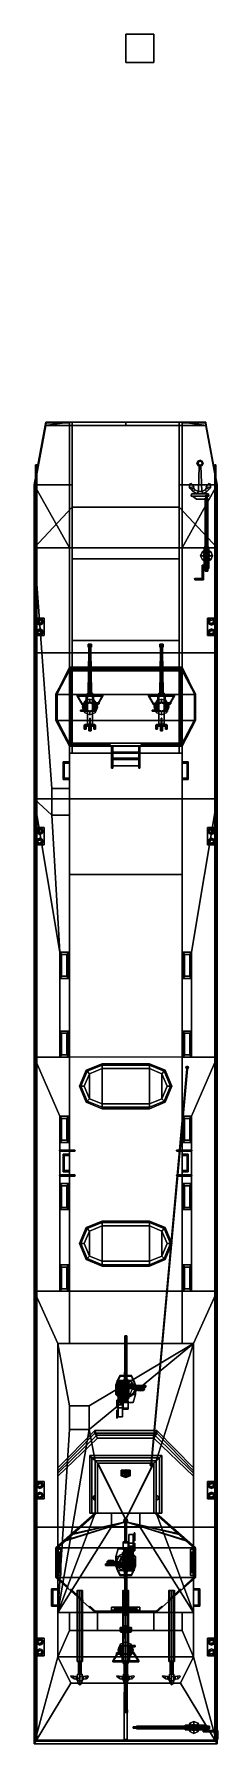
# Model space of a CAD drawing. Header units: millimetres. Extents: x -3.3 to 3.3, y -23.5 to 37.3.
import ezdxf

# ---------------------------------------------------------------- set-up
doc = ezdxf.new("R2010")
doc.units = ezdxf.units.MM
for name, color, linetype in [('boat', 6, 'Continuous'), ('doors', 1, 'Continuous'), ('gun', 1, 'Continuous'), ('prop', 1, 'Continuous'), ('railings', 6, 'Continuous'), ('ramp', 3, 'Continuous'), ('sleeve', 5, 'Continuous'), ('turret', 2, 'Continuous')]:
    doc.layers.add(name, color=color, linetype=linetype)

msp = doc.modelspace()

# ---------------------------------------------------------------- linework, layer by layer
for points in [[(0, 37.26), (0, 36.26), (0, 36.26, 1), (0, 37.26, 1)], [(1, 37.26, 1), (1, 37.26), (0, 37.26), (0, 37.26, 1)], [(1, 37.26), (1, 36.26), (0, 36.26), (0, 37.26)], [(0, 37.26, 1), (0, 36.26, 1), (1, 36.26, 1), (1, 37.26, 1)], [(1, 36.26, 1), (1, 36.26), (1, 37.26), (1, 37.26, 1)], [(0, 36.26, 1), (0, 36.26), (1, 36.26), (1, 36.26, 1)], [(-2.862, 23.36, 2.17), (-3.25, 21.25, 2.17), (-2, 19.01, 2.17), (-2, 23.48, 2.17)], [(-2.862, 23.36, 0.97), (-3.25, 21.25, 0.49), (-3.25, 21.25, 2.17), (-2.862, 23.36, 2.17)], [(-1.9, 23.36, 0.97), (-1.9, 21.25, 0.49), (-3.25, 21.25, 0.49), (-2.862, 23.36, 0.97)], [(-2.86, 23.36, 2.17), (-3.25, 21.25, 2.17), (-3.25, 21.25, 2.59), (-2.86, 23.36, 2.74)], [(-2.84, 23.36, 2.17), (-3.23, 21.25, 2.17), (-3.25, 21.25, 2.17), (-2.86, 23.36, 2.17)], [(-2.86, 23.36, 2.74), (-3.25, 21.25, 2.59), (-3.23, 21.25, 2.59), (-2.84, 23.36, 2.74)], [(-3.23, 21.25, 2.59), (-3.23, 21.25, 2.17), (-2.84, 23.36, 2.17), (-2.84, 23.36, 2.74)], [(-2.84, 23.48, 1.07), (-2.862, 23.36, 0.97), (-2.862, 23.36, 2.17), (-2.84, 23.48, 2.17)], [(-1.9, 23.48, 1.07), (-1.9, 23.36, 0.97), (-2.862, 23.36, 0.97), (-2.84, 23.48, 1.07)], [(-2.84, 23.48, 2.17), (-2.862, 23.36, 2.17), (-2, 23.48, 2.17)], [(-2.84, 23.48, 2.17), (-2.86, 23.36, 2.17), (-2.86, 23.36, 2.74), (-2.84, 23.48, 2.74)], [(-2.83, 23.46, 2.17), (-2.84, 23.36, 2.17), (-2.86, 23.36, 2.17), (-2.84, 23.48, 2.17)], [(-2.84, 23.48, 2.74), (-2.86, 23.36, 2.74), (-2.84, 23.36, 2.74), (-2.83, 23.46, 2.74)], [(-1.9, 23.48, 2.17), (-1.9, 23.48, 1.07), (-2.84, 23.48, 1.07), (-2.84, 23.48, 2.17)], [(-2, 23.48, 2.74), (-2, 23.48, 2.17), (-2.84, 23.48, 2.17), (-2.84, 23.48, 2.74)], [(-2.84, 23.48, 2.17), (-2, 23.48, 2.17), (-2, 23.46, 2.17), (-2.83, 23.46, 2.17)], [(-2.83, 23.46, 2.74), (-2, 23.46, 2.74), (-2, 23.48, 2.74), (-2.84, 23.48, 2.74)], [(-2.84, 23.36, 2.74), (-2.84, 23.36, 2.17), (-2.83, 23.46, 2.17), (-2.83, 23.46, 2.74)], [(-2.83, 23.46, 2.17), (-2, 23.46, 2.17), (-2, 23.46, 2.74), (-2.83, 23.46, 2.74)], [(-2, 23.46, 2.74), (-2, 23.46, 2.17), (-2, 23.48, 2.17), (-2, 23.48, 2.74)], [(2.84, 23.48, 2.17), (2.84, 23.48, 1.07), (1.9, 23.48, 1.07), (1.9, 23.48, 2.17)], [(2.84, 23.48, 1.07), (2.862, 23.36, 0.97), (1.9, 23.36, 0.97), (1.9, 23.48, 1.07)], [(2.862, 23.36, 0.97), (3.25, 21.25, 0.49), (1.9, 21.25, 0.49), (1.9, 23.36, 0.97)], [(2, 23.48, 2.17), (2, 19.01, 2.17), (3.25, 21.25, 2.17), (2.862, 23.36, 2.17)], [(2, 23.48, 2.74), (2, 23.48, 2.17), (2, 23.46, 2.17), (2, 23.46, 2.74)], [(2.84, 23.48, 2.74), (2.84, 23.48, 2.17), (2, 23.48, 2.17), (2, 23.48, 2.74)], [(2, 23.48, 2.17), (2.84, 23.48, 2.17), (2.83, 23.46, 2.17), (2, 23.46, 2.17)], [(2, 23.48, 2.17), (2, 23.48, 2.17), (2.862, 23.36, 2.17), (2.84, 23.48, 2.17)], [(2, 23.46, 2.74), (2.83, 23.46, 2.74), (2.84, 23.48, 2.74), (2, 23.48, 2.74)], [(2, 23.46, 2.17), (2.83, 23.46, 2.17), (2.83, 23.46, 2.74), (2, 23.46, 2.74)], [(2.84, 23.48, 2.17), (2.86, 23.36, 2.17), (2.84, 23.36, 2.17), (2.83, 23.46, 2.17)], [(2.83, 23.46, 2.74), (2.84, 23.36, 2.74), (2.86, 23.36, 2.74), (2.84, 23.48, 2.74)], [(2.83, 23.46, 2.17), (2.84, 23.36, 2.17), (2.84, 23.36, 2.74), (2.83, 23.46, 2.74)], [(2.862, 23.36, 2.17), (2.862, 23.36, 0.97), (2.84, 23.48, 1.07), (2.84, 23.48, 2.17)], [(2.86, 23.36, 2.74), (2.86, 23.36, 2.17), (2.84, 23.48, 2.17), (2.84, 23.48, 2.74)], [(2.84, 23.36, 2.74), (3.23, 21.25, 2.59), (3.25, 21.25, 2.59), (2.86, 23.36, 2.74)], [(2.86, 23.36, 2.17), (3.25, 21.25, 2.17), (3.23, 21.25, 2.17), (2.84, 23.36, 2.17)], [(2.84, 23.36, 2.17), (3.23, 21.25, 2.17), (3.23, 21.25, 2.59), (2.84, 23.36, 2.74)], [(3.25, 21.25, 2.59), (3.25, 21.25, 2.17), (2.86, 23.36, 2.17), (2.86, 23.36, 2.74)], [(3.25, 21.25, 2.17), (3.25, 21.25, 0.49), (2.862, 23.36, 0.97), (2.862, 23.36, 2.17)], [(2.562, 22.098, 2.22), (2.576, 22.084, 2.2), (2.55, 22.02, 2.2), (2.53, 22.02, 2.22)], [(2.576, 22.084, 2.24), (2.562, 22.098, 2.22), (2.53, 22.02, 2.22), (2.55, 22.02, 2.24)], [(2.53, 22.02, 2.22), (2.55, 22.02, 2.2), (2.576, 21.956, 2.2), (2.562, 21.942, 2.22)], [(2.55, 22.02, 2.24), (2.53, 22.02, 2.22), (2.562, 21.942, 2.22), (2.576, 21.956, 2.24)], [(2.591, 22.069, 2.22), (2.576, 22.084, 2.24), (2.55, 22.02, 2.24), (2.57, 22.02, 2.22)], [(2.576, 22.084, 2.2), (2.591, 22.069, 2.22), (2.57, 22.02, 2.22), (2.55, 22.02, 2.2)], [(2.57, 22.02, 2.22), (2.55, 22.02, 2.24), (2.576, 21.956, 2.24), (2.591, 21.971, 2.22)], [(2.55, 22.02, 2.2), (2.57, 22.02, 2.22), (2.591, 21.971, 2.22), (2.576, 21.956, 2.2)], [(2.64, 22.13, 2.22), (2.64, 22.11, 2.2), (2.576, 22.084, 2.2), (2.562, 22.098, 2.22)], [(2.64, 22.11, 2.24), (2.64, 22.13, 2.22), (2.562, 22.098, 2.22), (2.576, 22.084, 2.24)], [(2.562, 21.942, 2.22), (2.576, 21.956, 2.2), (2.64, 21.93, 2.2), (2.64, 21.91, 2.22)], [(2.576, 21.956, 2.24), (2.562, 21.942, 2.22), (2.64, 21.91, 2.22), (2.64, 21.93, 2.24)], [(2.64, 22.09, 2.22), (2.64, 22.11, 2.24), (2.576, 22.084, 2.24), (2.591, 22.069, 2.22)], [(2.64, 22.11, 2.2), (2.64, 22.09, 2.22), (2.591, 22.069, 2.22), (2.576, 22.084, 2.2)], [(2.591, 21.971, 2.22), (2.576, 21.956, 2.24), (2.64, 21.93, 2.24), (2.64, 21.95, 2.22)], [(2.576, 21.956, 2.2), (2.591, 21.971, 2.22), (2.64, 21.95, 2.22), (2.64, 21.93, 2.2)], [(2.61, 21.93, 2.2), (2.58, 21.01, 2.17), (2.58, 21.01, 2.27), (2.61, 21.93, 2.24)], [(2.67, 21.93, 2.2), (2.7, 21.01, 2.17), (2.58, 21.01, 2.17), (2.61, 21.93, 2.2)], [(2.58, 21.01, 2.27), (2.7, 21.01, 2.27), (2.67, 21.93, 2.24), (2.61, 21.93, 2.24)], [(2.61, 21.93, 2.24), (2.67, 21.93, 2.24), (2.67, 21.93, 2.2), (2.61, 21.93, 2.2)], [(2.718, 22.098, 2.22), (2.704, 22.084, 2.2), (2.64, 22.11, 2.2), (2.64, 22.13, 2.22)], [(2.704, 22.084, 2.24), (2.718, 22.098, 2.22), (2.64, 22.13, 2.22), (2.64, 22.11, 2.24)], [(2.689, 22.069, 2.22), (2.704, 22.084, 2.24), (2.64, 22.11, 2.24), (2.64, 22.09, 2.22)], [(2.704, 22.084, 2.2), (2.689, 22.069, 2.22), (2.64, 22.09, 2.22), (2.64, 22.11, 2.2)], [(2.64, 21.95, 2.22), (2.64, 21.93, 2.24), (2.704, 21.956, 2.24), (2.689, 21.971, 2.22)], [(2.64, 21.93, 2.2), (2.64, 21.95, 2.22), (2.689, 21.971, 2.22), (2.704, 21.956, 2.2)], [(2.64, 21.91, 2.22), (2.64, 21.93, 2.2), (2.704, 21.956, 2.2), (2.718, 21.942, 2.22)], [(2.64, 21.93, 2.24), (2.64, 21.91, 2.22), (2.718, 21.942, 2.22), (2.704, 21.956, 2.24)], [(2.67, 21.93, 2.24), (2.7, 21.01, 2.27), (2.7, 21.01, 2.17), (2.67, 21.93, 2.2)], [(2.71, 22.02, 2.22), (2.73, 22.02, 2.24), (2.704, 22.084, 2.24), (2.689, 22.069, 2.22)], [(2.73, 22.02, 2.2), (2.71, 22.02, 2.22), (2.689, 22.069, 2.22), (2.704, 22.084, 2.2)], [(2.689, 21.971, 2.22), (2.704, 21.956, 2.24), (2.73, 22.02, 2.24), (2.71, 22.02, 2.22)], [(2.704, 21.956, 2.2), (2.689, 21.971, 2.22), (2.71, 22.02, 2.22), (2.73, 22.02, 2.2)], [(2.75, 22.02, 2.22), (2.73, 22.02, 2.2), (2.704, 22.084, 2.2), (2.718, 22.098, 2.22)], [(2.73, 22.02, 2.24), (2.75, 22.02, 2.22), (2.718, 22.098, 2.22), (2.704, 22.084, 2.24)], [(2.718, 21.942, 2.22), (2.704, 21.956, 2.2), (2.73, 22.02, 2.2), (2.75, 22.02, 2.22)], [(2.704, 21.956, 2.24), (2.718, 21.942, 2.22), (2.75, 22.02, 2.22), (2.73, 22.02, 2.24)], [(2.33, 21.3, 2.17), (2.27, 21.27, 2.17), (2.27, 21.27, 2.27), (2.33, 21.3, 2.27)], [(2.42, 21.19, 2.17), (2.27, 21.14, 2.17), (2.27, 21.27, 2.17), (2.33, 21.3, 2.17)], [(2.27, 21.27, 2.27), (2.27, 21.14, 2.27), (2.42, 21.19, 2.27), (2.33, 21.3, 2.27)], [(2.27, 21.27, 2.17), (2.27, 21.14, 2.17), (2.27, 21.14, 2.27), (2.27, 21.27, 2.27)], [(2.33, 21.3, 2.27), (2.42, 21.19, 2.27), (2.42, 21.19, 2.17), (2.33, 21.3, 2.17)], [(2.86, 21.19, 2.27), (3.01, 21.14, 2.27), (3.01, 21.27, 2.27), (2.95, 21.3, 2.27)], [(2.95, 21.3, 2.17), (2.86, 21.19, 2.17), (2.86, 21.19, 2.27), (2.95, 21.3, 2.27)], [(3.01, 21.27, 2.17), (3.01, 21.14, 2.17), (2.86, 21.19, 2.17), (2.95, 21.3, 2.17)], [(2.95, 21.3, 2.27), (3.01, 21.27, 2.27), (3.01, 21.27, 2.17), (2.95, 21.3, 2.17)], [(3.01, 21.27, 2.27), (3.01, 21.14, 2.27), (3.01, 21.14, 2.17), (3.01, 21.27, 2.17)], [(-3.25, 21.25, 0.49), (-3.25, 19.01), (-3.25, 19.01, 2.17), (-3.25, 21.25, 2.17)], [(-1.9, 21.25, 0.49), (-1.9, 20.46, 0.317), (-3.25, 19.01), (-3.25, 21.25, 0.49)], [(-3.25, 21.25, 2.17), (-3.25, 19.01, 2.17), (-2, 19.01, 2.17)], [(-3.25, 21.25, 2.17), (-3.25, 18.01, 2.17), (-3.25, 18.01, 2.3), (-3.25, 21.25, 2.59)], [(-3.25, 21.25, 2.59), (-3.25, 18.01, 2.3), (-3.25, 18.08, 2.38), (-3.25, 21.25, 2.59)], [(-3.25, 21.25, 2.59), (-3.25, 18.08, 2.38), (-3.23, 18.08, 2.38), (-3.23, 21.25, 2.59)], [(-3.23, 18.01, 2.3), (-3.23, 18.01, 2.17), (-3.23, 21.25, 2.17), (-3.23, 21.25, 2.59)], [(-3.23, 18.08, 2.38), (-3.23, 18.01, 2.3), (-3.23, 21.25, 2.59)], [(3.25, 21.25, 0.49), (3.25, 19.01), (1.9, 20.46, 0.317), (1.9, 21.25, 0.49)], [(2, 19.01, 2.17), (2, 19.01, 2.17), (3.25, 19.01, 2.17), (3.25, 21.25, 2.17)], [(2.41, 21.13, 2.17), (2.32, 21.1, 2.17), (2.27, 21.14, 2.17), (2.42, 21.19, 2.17)], [(2.27, 21.14, 2.27), (2.32, 21.1, 2.27), (2.41, 21.13, 2.27), (2.42, 21.19, 2.27)], [(2.27, 21.14, 2.17), (2.32, 21.1, 2.17), (2.32, 21.1, 2.27), (2.27, 21.14, 2.27)], [(2.46, 21.07, 2.17), (2.4, 21.01, 2.17), (2.32, 21.1, 2.17), (2.41, 21.13, 2.17)], [(2.32, 21.1, 2.27), (2.4, 21.01, 2.27), (2.46, 21.07, 2.27), (2.41, 21.13, 2.27)], [(2.32, 21.1, 2.17), (2.4, 21.01, 2.17), (2.4, 21.01, 2.27), (2.32, 21.1, 2.27)], [(2.34, 20.93, 2.17), (2.33, 20.85, 2.17), (2.33, 20.85, 2.27), (2.34, 20.93, 2.27)], [(2.94, 20.93, 2.17), (2.95, 20.85, 2.17), (2.33, 20.85, 2.17), (2.34, 20.93, 2.17)], [(2.33, 20.85, 2.27), (2.95, 20.85, 2.27), (2.94, 20.93, 2.27), (2.34, 20.93, 2.27)], [(2.33, 20.85, 2.17), (2.37, 20.85, 2.17), (2.37, 20.85, 2.27), (2.33, 20.85, 2.27)], [(2.34, 20.93, 2.27), (2.52, 20.93, 2.27), (2.52, 20.93, 2.17), (2.34, 20.93, 2.17)], [(2.37, 20.85, 2.17), (2.51, 20.74, 2.17), (2.51, 20.74, 2.27), (2.37, 20.85, 2.27)], [(2.91, 20.85, 2.17), (2.78, 20.74, 2.17), (2.51, 20.74, 2.17), (2.37, 20.85, 2.17)], [(2.51, 20.74, 2.27), (2.78, 20.74, 2.27), (2.91, 20.85, 2.27), (2.37, 20.85, 2.27)], [(2.58, 21.01, 2.17), (2.52, 20.93, 2.17), (2.4, 21.01, 2.17), (2.46, 21.07, 2.17)], [(2.4, 21.01, 2.27), (2.52, 20.93, 2.27), (2.58, 21.01, 2.27), (2.46, 21.07, 2.27)], [(2.4, 21.01, 2.17), (2.52, 20.93, 2.17), (2.52, 20.93, 2.27), (2.4, 21.01, 2.27)], [(2.42, 21.19, 2.27), (2.41, 21.13, 2.27), (2.41, 21.13, 2.17), (2.42, 21.19, 2.17)], [(2.41, 21.13, 2.27), (2.46, 21.07, 2.27), (2.46, 21.07, 2.17), (2.41, 21.13, 2.17)], [(2.46, 21.07, 2.27), (2.58, 21.01, 2.27), (2.58, 21.01, 2.17), (2.46, 21.07, 2.17)], [(2.51, 20.74, 2.17), (2.78, 20.74, 2.17), (2.78, 20.74, 2.27), (2.51, 20.74, 2.27)], [(2.7, 21.01, 2.17), (2.76, 20.93, 2.17), (2.52, 20.93, 2.17), (2.58, 21.01, 2.17)], [(2.52, 20.93, 2.27), (2.76, 20.93, 2.27), (2.7, 21.01, 2.27), (2.58, 21.01, 2.27)], [(2.7, 21.01, 2.27), (2.76, 20.93, 2.27), (2.88, 21.01, 2.27), (2.82, 21.07, 2.27)], [(2.82, 21.07, 2.17), (2.7, 21.01, 2.17), (2.7, 21.01, 2.27), (2.82, 21.07, 2.27)], [(2.88, 21.01, 2.17), (2.76, 20.93, 2.17), (2.7, 21.01, 2.17), (2.82, 21.07, 2.17)], [(2.88, 21.01, 2.27), (2.76, 20.93, 2.27), (2.76, 20.93, 2.17), (2.88, 21.01, 2.17)], [(2.76, 20.93, 2.27), (2.94, 20.93, 2.27), (2.94, 20.93, 2.17), (2.76, 20.93, 2.17)], [(2.91, 20.85, 2.27), (2.78, 20.74, 2.27), (2.78, 20.74, 2.17), (2.91, 20.85, 2.17)], [(2.82, 21.07, 2.27), (2.88, 21.01, 2.27), (2.96, 21.1, 2.27), (2.87, 21.13, 2.27)], [(2.87, 21.13, 2.17), (2.82, 21.07, 2.17), (2.82, 21.07, 2.27), (2.87, 21.13, 2.27)], [(2.96, 21.1, 2.17), (2.88, 21.01, 2.17), (2.82, 21.07, 2.17), (2.87, 21.13, 2.17)], [(2.84, 20.77, 4.47), (2.84, 20.67, 4.31), (2.82, 20.67, 4.31), (2.82, 20.77, 4.47)], [(2.84, 20.72, 4.52), (2.84, 20.77, 4.47), (2.82, 20.77, 4.47), (2.82, 20.72, 4.52)], [(2.82, 20.77, 4.47), (2.82, 20.67, 4.31), (2.82, 20.59, 4.42), (2.82, 20.72, 4.52)], [(2.82, 20.72, 4.52), (2.82, 20.59, 4.42), (2.84, 20.59, 4.42), (2.84, 20.72, 4.52)], [(2.92, 20.67, 4.31), (2.92, 19.02, 2.65), (2.82, 19.02, 2.65), (2.82, 20.67, 4.31)], [(2.82, 20.67, 4.31), (2.82, 19.02, 2.65), (2.82, 18.9, 2.79), (2.82, 20.59, 4.42)], [(2.84, 20.59, 4.42), (2.84, 20.67, 4.31), (2.84, 20.77, 4.47), (2.84, 20.72, 4.52)], [(2.9, 20.59, 4.42), (2.9, 20.67, 4.31), (2.84, 20.67, 4.31), (2.84, 20.59, 4.42)], [(2.85, 20.88, 3.42), (2.85, 20.89, 3.41), (2.85, 20.85, 3.36), (2.85, 20.84, 3.39)], [(2.85, 20.85, 3.36), (2.85, 20.89, 3.41), (2.89, 20.89, 3.41), (2.89, 20.85, 3.36)], [(2.89, 20.88, 3.42), (2.89, 20.89, 3.41), (2.85, 20.89, 3.41), (2.85, 20.88, 3.42)], [(2.89, 20.84, 3.39), (2.89, 20.88, 3.42), (2.85, 20.88, 3.42), (2.85, 20.84, 3.39)], [(2.85, 20.81, 3.44), (2.85, 20.78, 3.44), (2.85, 20.81, 3.49), (2.85, 20.87, 3.49)], [(2.89, 20.87, 3.49), (2.89, 20.81, 3.44), (2.85, 20.81, 3.44), (2.85, 20.87, 3.49)], [(2.85, 20.87, 3.54), (2.85, 20.81, 3.54), (2.89, 20.81, 3.54), (2.89, 20.87, 3.54)], [(2.89, 20.87, 3.54), (2.89, 20.87, 3.49), (2.85, 20.87, 3.49), (2.85, 20.87, 3.54)], [(2.85, 20.87, 3.49), (2.85, 20.81, 3.49), (2.85, 20.81, 3.54), (2.85, 20.87, 3.54)], [(2.85, 20.84, 3.39), (2.85, 20.85, 3.36), (2.85, 20.81, 3.36), (2.85, 20.82, 3.39)], [(2.85, 20.81, 3.36), (2.85, 20.85, 3.36), (2.89, 20.85, 3.36), (2.89, 20.81, 3.36)], [(2.89, 20.82, 3.39), (2.89, 20.84, 3.39), (2.85, 20.84, 3.39), (2.85, 20.82, 3.39)], [(2.85, 20.83, 4.46), (2.85, 20.642, 4.382), (2.85, 20.61, 4.46), (2.85, 20.798, 4.538)], [(2.85, 20.798, 4.382), (2.85, 20.72, 4.35), (2.85, 20.642, 4.382), (2.85, 20.83, 4.46)], [(2.89, 20.83, 4.46), (2.89, 20.798, 4.382), (2.85, 20.798, 4.382), (2.85, 20.83, 4.46)], [(2.89, 20.798, 4.538), (2.89, 20.83, 4.46), (2.85, 20.83, 4.46), (2.85, 20.798, 4.538)], [(2.85, 20.82, 3.39), (2.85, 20.81, 3.36), (2.85, 20.78, 3.4), (2.85, 20.81, 3.4)], [(2.89, 20.81, 3.4), (2.89, 20.82, 3.39), (2.85, 20.82, 3.39), (2.85, 20.81, 3.4)], [(2.85, 20.78, 3.4), (2.85, 20.81, 3.36), (2.89, 20.81, 3.36), (2.89, 20.78, 3.4)], [(2.89, 20.81, 3.44), (2.89, 20.81, 3.4), (2.85, 20.81, 3.4), (2.85, 20.81, 3.44)], [(2.85, 20.81, 3.4), (2.85, 20.78, 3.4), (2.85, 20.78, 3.44), (2.85, 20.81, 3.44)], [(2.85, 20.81, 3.49), (2.85, 20.78, 3.44), (2.89, 20.78, 3.44), (2.89, 20.81, 3.49)], [(2.85, 20.81, 3.54), (2.85, 20.81, 3.49), (2.89, 20.81, 3.49), (2.89, 20.81, 3.54)], [(2.85, 20.798, 4.538), (2.85, 20.61, 4.46), (2.85, 20.642, 4.538), (2.85, 20.72, 4.57)], [(2.89, 20.798, 4.382), (2.89, 20.72, 4.35), (2.85, 20.72, 4.35), (2.85, 20.798, 4.382)], [(2.89, 20.72, 4.57), (2.89, 20.798, 4.538), (2.85, 20.798, 4.538), (2.85, 20.72, 4.57)], [(2.85, 20.78, 3.44), (2.85, 20.78, 3.4), (2.89, 20.78, 3.4), (2.89, 20.78, 3.44)], [(2.89, 20.72, 4.35), (2.89, 20.642, 4.382), (2.85, 20.642, 4.382), (2.85, 20.72, 4.35)], [(2.89, 20.642, 4.538), (2.89, 20.72, 4.57), (2.85, 20.72, 4.57), (2.85, 20.642, 4.538)], [(2.87, 21.13, 2.27), (2.96, 21.1, 2.27), (3.01, 21.14, 2.27), (2.86, 21.19, 2.27)], [(2.86, 21.19, 2.17), (2.87, 21.13, 2.17), (2.87, 21.13, 2.27), (2.86, 21.19, 2.27)], [(3.01, 21.14, 2.17), (2.96, 21.1, 2.17), (2.87, 21.13, 2.17), (2.86, 21.19, 2.17)], [(2.86, 20.84, 4.46), (2.87, 20.85, 4.46), (2.87, 20.85, 3.54), (2.86, 20.84, 3.54)], [(2.86, 20.8, 4.55), (2.87, 20.8, 4.56), (2.87, 20.85, 4.46), (2.86, 20.84, 4.46)], [(2.87, 20.83, 4.46), (2.86, 20.84, 4.46), (2.86, 20.84, 3.54), (2.87, 20.83, 3.54)], [(2.87, 20.8, 4.54), (2.86, 20.8, 4.55), (2.86, 20.84, 4.46), (2.87, 20.83, 4.46)], [(2.86, 20.72, 4.58), (2.87, 20.72, 4.59), (2.87, 20.8, 4.56), (2.86, 20.8, 4.55)], [(2.87, 20.72, 4.57), (2.86, 20.72, 4.58), (2.86, 20.8, 4.55), (2.87, 20.8, 4.54)], [(2.86, 18.72, 3.96), (2.87, 18.72, 3.97), (2.87, 20.72, 4.59), (2.86, 20.72, 4.58)], [(2.87, 18.72, 3.95), (2.86, 18.72, 3.96), (2.86, 20.72, 4.58), (2.87, 20.72, 4.57)], [(2.87, 20.85, 4.46), (2.88, 20.84, 4.46), (2.88, 20.84, 3.54), (2.87, 20.85, 3.54)], [(2.87, 20.8, 4.56), (2.88, 20.8, 4.55), (2.88, 20.84, 4.46), (2.87, 20.85, 4.46)], [(2.88, 20.84, 4.46), (2.87, 20.83, 4.46), (2.87, 20.83, 3.54), (2.88, 20.84, 3.54)], [(2.88, 20.8, 4.55), (2.87, 20.8, 4.54), (2.87, 20.83, 4.46), (2.88, 20.84, 4.46)], [(2.87, 20.72, 4.59), (2.88, 20.72, 4.58), (2.88, 20.8, 4.55), (2.87, 20.8, 4.56)], [(2.88, 20.72, 4.58), (2.87, 20.72, 4.57), (2.87, 20.8, 4.54), (2.88, 20.8, 4.55)], [(2.87, 18.72, 3.97), (2.88, 18.72, 3.96), (2.88, 20.72, 4.58), (2.87, 20.72, 4.59)], [(2.88, 18.72, 3.96), (2.87, 18.72, 3.95), (2.87, 20.72, 4.57), (2.88, 20.72, 4.58)], [(2.96, 21.1, 2.27), (2.88, 21.01, 2.27), (2.88, 21.01, 2.17), (2.96, 21.1, 2.17)], [(2.89, 20.85, 3.36), (2.89, 20.89, 3.41), (2.89, 20.88, 3.42), (2.89, 20.84, 3.39)], [(2.89, 20.81, 3.49), (2.89, 20.78, 3.44), (2.89, 20.81, 3.44), (2.89, 20.87, 3.49)], [(2.89, 20.81, 3.54), (2.89, 20.81, 3.49), (2.89, 20.87, 3.49), (2.89, 20.87, 3.54)], [(2.89, 20.81, 3.36), (2.89, 20.85, 3.36), (2.89, 20.84, 3.39), (2.89, 20.82, 3.39)], [(2.89, 20.61, 4.46), (2.89, 20.798, 4.382), (2.89, 20.83, 4.46), (2.89, 20.642, 4.538)], [(2.89, 20.642, 4.538), (2.89, 20.83, 4.46), (2.89, 20.798, 4.538), (2.89, 20.72, 4.57)], [(2.89, 20.78, 3.4), (2.89, 20.81, 3.36), (2.89, 20.82, 3.39), (2.89, 20.81, 3.4)], [(2.89, 20.78, 3.44), (2.89, 20.78, 3.4), (2.89, 20.81, 3.4), (2.89, 20.81, 3.44)], [(2.89, 20.642, 4.382), (2.89, 20.72, 4.35), (2.89, 20.798, 4.382), (2.89, 20.61, 4.46)], [(2.9, 20.77, 4.47), (2.9, 20.67, 4.31), (2.9, 20.59, 4.42), (2.9, 20.72, 4.52)], [(2.92, 20.72, 4.52), (2.92, 20.77, 4.47), (2.9, 20.77, 4.47), (2.9, 20.72, 4.52)], [(2.92, 20.77, 4.47), (2.92, 20.67, 4.31), (2.9, 20.67, 4.31), (2.9, 20.77, 4.47)], [(2.9, 20.72, 4.52), (2.9, 20.59, 4.42), (2.92, 20.59, 4.42), (2.92, 20.72, 4.52)], [(2.91, 20.85, 2.17), (2.95, 20.85, 2.17), (2.95, 20.85, 2.27), (2.91, 20.85, 2.27)], [(2.92, 20.59, 4.42), (2.92, 20.67, 4.31), (2.92, 20.77, 4.47), (2.92, 20.72, 4.52)], [(2.92, 18.9, 2.79), (2.92, 19.02, 2.65), (2.92, 20.67, 4.31), (2.92, 20.59, 4.42)], [(2.94, 20.93, 2.27), (2.95, 20.85, 2.27), (2.95, 20.85, 2.17), (2.94, 20.93, 2.17)], [(3.01, 21.14, 2.27), (2.96, 21.1, 2.27), (2.96, 21.1, 2.17), (3.01, 21.14, 2.17)], [(3.23, 21.25, 2.59), (3.23, 18.01, 2.3), (3.23, 18.08, 2.38), (3.23, 21.25, 2.59)], [(3.23, 21.25, 2.59), (3.23, 18.08, 2.38), (3.25, 18.08, 2.38), (3.25, 21.25, 2.59)], [(3.23, 21.25, 2.17), (3.23, 18.01, 2.17), (3.23, 18.01, 2.3), (3.23, 21.25, 2.59)], [(3.25, 19.01, 2.17), (3.25, 19.01), (3.25, 21.25, 0.49), (3.25, 21.25, 2.17)], [(3.25, 18.08, 2.38), (3.25, 18.01, 2.3), (3.25, 21.25, 2.59)], [(3.25, 18.01, 2.3), (3.25, 18.01, 2.17), (3.25, 21.25, 2.17), (3.25, 21.25, 2.59)], [(1.9, 20.46, 0.317), (3.25, 19.01), (-3.25, 19.01), (-1.9, 20.46, 0.317)], [(2.82, 20.59, 4.42), (2.82, 18.9, 2.79), (2.92, 18.9, 2.79), (2.92, 20.59, 4.42)], [(2.89, 20.642, 4.382), (2.89, 20.61, 4.46), (2.85, 20.61, 4.46), (2.85, 20.642, 4.382)], [(2.89, 20.61, 4.46), (2.89, 20.642, 4.538), (2.85, 20.642, 4.538), (2.85, 20.61, 4.46)], [(-3.25, 10.1, -1.68), (-3.25, -15.78, -1.68), (-3.25, -23.47), (-3.25, 19.01)], [(3.25, 19.01), (3.25, 15.29, -0.84), (-3.25, 15.29, -0.84), (-3.25, 19.01)], [(-3.25, 15.29, -0.84), (-3.25, 10.1, -1.68), (-3.25, 19.01)], [(-3.25, 19.01), (-3.25, 10.1), (-3.25, 10.1, 2.17), (-3.25, 19.01, 2.17)], [(-3.25, 19.01, 2.17), (-3.25, 10.1, 2.17), (-2.62, 10.1, 2.17), (-2.62, 10.46, 2.17)], [(-3.25, 19.01, 2.17), (-2.62, 10.46, 2.17), (-2, 10.46, 2.17), (-2, 19.01, 2.17)], [(2, 19.01, 2.17), (2, 10.1, 2.17), (3.25, 10.1, 2.17), (3.25, 19.01, 2.17)], [(2.722, 18.878, 2.27), (2.66, 18.73, 2.27), (2.75, 18.73, 2.27), (2.785, 18.815, 2.27)], [(2.722, 18.878, 2.17), (2.66, 18.73, 2.17), (2.66, 18.73, 2.27), (2.722, 18.878, 2.27)], [(2.87, 18.94, 2.27), (2.722, 18.878, 2.27), (2.785, 18.815, 2.27), (2.87, 18.85, 2.27)], [(2.87, 18.94, 2.17), (2.722, 18.878, 2.17), (2.722, 18.878, 2.27), (2.87, 18.94, 2.27)], [(2.87, 18.85, 2.27), (2.785, 18.815, 2.27), (2.785, 18.815, 3.65), (2.87, 18.85, 3.65)], [(2.785, 18.815, 3.65), (2.99, 18.73, 3.65), (2.955, 18.815, 3.65), (2.87, 18.85, 3.65)], [(2.79, 18.94, 2.64), (2.79, 18.94, 2.85), (2.79, 19.04, 2.78), (2.79, 19.04, 2.69)], [(2.79, 19.04, 2.69), (2.79, 19.04, 2.78), (2.81, 19.04, 2.78), (2.81, 19.04, 2.69)], [(2.81, 19.04, 2.69), (2.81, 18.94, 2.64), (2.79, 18.94, 2.64), (2.79, 19.04, 2.69)], [(2.79, 19.04, 2.78), (2.79, 18.94, 2.85), (2.81, 18.94, 2.85), (2.81, 19.04, 2.78)], [(2.79, 18.81, 2.64), (2.79, 18.81, 2.85), (2.79, 18.94, 2.85), (2.79, 18.94, 2.64)], [(2.81, 18.94, 2.64), (2.81, 18.81, 2.64), (2.79, 18.81, 2.64), (2.79, 18.94, 2.64)], [(2.79, 18.94, 2.85), (2.79, 18.81, 2.85), (2.81, 18.81, 2.85), (2.81, 18.94, 2.85)], [(2.81, 19.04, 2.78), (2.81, 18.94, 2.85), (2.81, 18.94, 2.64), (2.81, 19.04, 2.69)], [(2.81, 18.94, 2.85), (2.81, 18.81, 2.85), (2.81, 18.81, 2.64), (2.81, 18.94, 2.64)], [(2.82, 19.02, 2.65), (2.82, 18.93, 2.63), (2.82, 18.86, 2.73), (2.82, 18.9, 2.79)], [(2.92, 19.02, 2.65), (2.92, 18.93, 2.63), (2.82, 18.93, 2.63), (2.82, 19.02, 2.65)], [(2.82, 18.86, 2.73), (2.82, 18.93, 2.63), (2.92, 18.93, 2.63), (2.92, 18.86, 2.73)], [(2.82, 18.9, 2.79), (2.82, 18.86, 2.73), (2.92, 18.86, 2.73), (2.92, 18.9, 2.79)], [(3.018, 18.878, 2.27), (2.87, 18.94, 2.27), (2.87, 18.85, 2.27), (2.955, 18.815, 2.27)], [(3.018, 18.878, 2.17), (2.87, 18.94, 2.17), (2.87, 18.94, 2.27), (3.018, 18.878, 2.27)], [(2.955, 18.815, 2.27), (2.87, 18.85, 2.27), (2.87, 18.85, 3.65), (2.955, 18.815, 3.65)], [(2.92, 18.86, 2.73), (2.92, 18.93, 2.63), (2.92, 19.02, 2.65), (2.92, 18.9, 2.79)], [(2.93, 18.94, 2.64), (2.93, 18.94, 2.85), (2.93, 19.04, 2.78), (2.93, 19.04, 2.69)], [(2.93, 19.04, 2.69), (2.93, 19.04, 2.78), (2.95, 19.04, 2.78), (2.95, 19.04, 2.69)], [(2.95, 19.04, 2.69), (2.95, 18.94, 2.64), (2.93, 18.94, 2.64), (2.93, 19.04, 2.69)], [(2.93, 19.04, 2.78), (2.93, 18.94, 2.85), (2.95, 18.94, 2.85), (2.95, 19.04, 2.78)], [(2.93, 18.81, 2.64), (2.93, 18.81, 2.85), (2.93, 18.94, 2.85), (2.93, 18.94, 2.64)], [(2.95, 18.94, 2.64), (2.95, 18.81, 2.64), (2.93, 18.81, 2.64), (2.93, 18.94, 2.64)], [(2.93, 18.94, 2.85), (2.93, 18.81, 2.85), (2.95, 18.81, 2.85), (2.95, 18.94, 2.85)], [(2.95, 19.04, 2.78), (2.95, 18.94, 2.85), (2.95, 18.94, 2.64), (2.95, 19.04, 2.69)], [(2.95, 18.94, 2.85), (2.95, 18.81, 2.85), (2.95, 18.81, 2.64), (2.95, 18.94, 2.64)], [(3.08, 18.73, 2.27), (3.018, 18.878, 2.27), (2.955, 18.815, 2.27), (2.99, 18.73, 2.27)], [(3.08, 18.73, 2.17), (3.018, 18.878, 2.17), (3.018, 18.878, 2.27), (3.08, 18.73, 2.27)], [(3.25, -23.47), (3.25, -15.78, -1.68), (3.25, 10.1, -1.68), (3.25, 19.01)], [(3.25, 19.01), (3.25, 10.1, -1.68), (3.25, 15.29, -0.84), (3.25, 19.01)], [(3.25, 10.1, 2.17), (3.25, 10.1), (3.25, 19.01), (3.25, 19.01, 2.17)], [(2.66, 18.73, 2.27), (2.722, 18.582, 2.27), (2.785, 18.645, 2.27), (2.75, 18.73, 2.27)], [(2.66, 18.73, 2.17), (2.722, 18.582, 2.17), (2.722, 18.582, 2.27), (2.66, 18.73, 2.27)], [(2.82, 18.4, 2.91), (2.82, 18.38, 2.89), (2.74, 18.38, 2.89), (2.72, 18.4, 2.91)], [(2.82, 18.38, 2.93), (2.82, 18.4, 2.91), (2.72, 18.4, 2.91), (2.74, 18.38, 2.93)], [(2.72, 18.4, 2.91), (2.74, 18.38, 2.89), (2.74, 17.9, 2.89), (2.72, 17.92, 2.91)], [(2.74, 18.38, 2.93), (2.72, 18.4, 2.91), (2.72, 17.92, 2.91), (2.74, 17.9, 2.93)], [(2.722, 18.582, 2.27), (2.87, 18.52, 2.27), (2.87, 18.61, 2.27), (2.785, 18.645, 2.27)], [(2.722, 18.582, 2.17), (2.87, 18.52, 2.17), (2.87, 18.52, 2.27), (2.722, 18.582, 2.27)], [(2.82, 18.38, 2.89), (2.82, 18.36, 2.91), (2.76, 18.36, 2.91), (2.74, 18.38, 2.89)], [(2.82, 18.36, 2.91), (2.82, 18.38, 2.93), (2.74, 18.38, 2.93), (2.76, 18.36, 2.91)], [(2.74, 18.38, 2.89), (2.76, 18.36, 2.91), (2.76, 17.88, 2.91), (2.74, 17.9, 2.89)], [(2.76, 18.36, 2.91), (2.74, 18.38, 2.93), (2.74, 17.9, 2.93), (2.76, 17.88, 2.91)], [(2.785, 18.815, 2.27), (2.75, 18.73, 2.27), (2.75, 18.73, 3.65), (2.785, 18.815, 3.65)], [(2.75, 18.73, 3.65), (2.955, 18.645, 3.65), (2.99, 18.73, 3.65), (2.785, 18.815, 3.65)], [(2.75, 18.73, 2.27), (2.785, 18.645, 2.27), (2.785, 18.645, 3.65), (2.75, 18.73, 3.65)], [(2.785, 18.645, 3.65), (2.87, 18.61, 3.65), (2.955, 18.645, 3.65), (2.75, 18.73, 3.65)], [(2.785, 18.645, 2.27), (2.87, 18.61, 2.27), (2.87, 18.61, 3.65), (2.785, 18.645, 3.65)], [(2.81, 18.74, 3.88), (2.81, 18.79, 3.78), (2.79, 18.79, 3.78), (2.79, 18.74, 3.88)], [(2.79, 18.79, 3.78), (2.79, 18.65, 3.78), (2.79, 18.69, 3.88), (2.79, 18.74, 3.88)], [(2.79, 18.79, 3.65), (2.79, 18.65, 3.65), (2.79, 18.65, 3.78), (2.79, 18.79, 3.78)], [(2.81, 18.79, 3.78), (2.81, 18.79, 3.65), (2.79, 18.79, 3.65), (2.79, 18.79, 3.78)], [(2.79, 18.74, 3.88), (2.79, 18.69, 3.88), (2.81, 18.69, 3.88), (2.81, 18.74, 3.88)], [(2.79, 18.69, 3.88), (2.79, 18.65, 3.78), (2.81, 18.65, 3.78), (2.81, 18.69, 3.88)], [(2.79, 18.38, 2.79), (2.79, 18.65, 2.74), (2.81, 18.65, 2.74), (2.81, 18.38, 2.79)], [(2.81, 18.38, 3.02), (2.81, 18.65, 3.02), (2.79, 18.65, 3.02), (2.79, 18.38, 3.02)], [(2.79, 18.65, 3.02), (2.79, 18.65, 2.74), (2.79, 18.38, 2.79), (2.79, 18.38, 3.02)], [(2.79, 18.65, 3.78), (2.79, 18.65, 3.65), (2.81, 18.65, 3.65), (2.81, 18.65, 3.78)], [(2.79, 18.28, 2.86), (2.79, 18.38, 2.79), (2.81, 18.38, 2.79), (2.81, 18.28, 2.86)], [(2.79, 18.38, 3.02), (2.79, 18.38, 2.79), (2.79, 18.28, 2.86), (2.79, 18.28, 2.97)], [(2.81, 18.28, 2.97), (2.81, 18.38, 3.02), (2.79, 18.38, 3.02), (2.79, 18.28, 2.97)], [(2.79, 18.28, 2.97), (2.79, 18.28, 2.86), (2.81, 18.28, 2.86), (2.81, 18.28, 2.97)], [(2.81, 18.69, 3.88), (2.81, 18.65, 3.78), (2.81, 18.79, 3.78), (2.81, 18.74, 3.88)], [(2.81, 18.65, 3.78), (2.81, 18.65, 3.65), (2.81, 18.79, 3.65), (2.81, 18.79, 3.78)], [(2.81, 18.38, 2.79), (2.81, 18.65, 2.74), (2.81, 18.65, 3.02), (2.81, 18.38, 3.02)], [(2.81, 18.28, 2.86), (2.81, 18.38, 2.79), (2.81, 18.38, 3.02), (2.81, 18.28, 2.97)], [(2.82, 18.82, 3.85), (2.82, 18.649, 3.779), (2.82, 18.62, 3.85), (2.82, 18.791, 3.921)], [(2.82, 18.791, 3.779), (2.82, 18.72, 3.75), (2.82, 18.649, 3.779), (2.82, 18.82, 3.85)], [(2.92, 18.82, 3.85), (2.92, 18.791, 3.779), (2.82, 18.791, 3.779), (2.82, 18.82, 3.85)], [(2.92, 18.791, 3.921), (2.92, 18.82, 3.85), (2.82, 18.82, 3.85), (2.82, 18.791, 3.921)], [(2.82, 18.791, 3.921), (2.82, 18.62, 3.85), (2.82, 18.649, 3.921), (2.82, 18.72, 3.95)], [(2.92, 18.791, 3.779), (2.92, 18.72, 3.75), (2.82, 18.72, 3.75), (2.82, 18.791, 3.779)], [(2.92, 18.72, 3.95), (2.92, 18.791, 3.921), (2.82, 18.791, 3.921), (2.82, 18.72, 3.95)], [(2.92, 18.72, 3.75), (2.92, 18.649, 3.779), (2.82, 18.649, 3.779), (2.82, 18.72, 3.75)], [(2.92, 18.649, 3.921), (2.92, 18.72, 3.95), (2.82, 18.72, 3.95), (2.82, 18.649, 3.921)], [(2.92, 18.649, 3.779), (2.92, 18.62, 3.85), (2.82, 18.62, 3.85), (2.82, 18.649, 3.779)], [(2.92, 18.62, 3.85), (2.92, 18.649, 3.921), (2.82, 18.649, 3.921), (2.82, 18.62, 3.85)], [(2.82, 18.58, 2.91), (2.82, 18.239, 2.769), (2.82, 18.18, 2.91), (2.82, 18.521, 3.051)], [(2.82, 18.521, 2.769), (2.82, 18.38, 2.71), (2.82, 18.239, 2.769), (2.82, 18.58, 2.91)], [(2.92, 18.58, 2.91), (2.92, 18.521, 2.769), (2.82, 18.521, 2.769), (2.82, 18.58, 2.91)], [(2.92, 18.521, 3.051), (2.92, 18.58, 2.91), (2.82, 18.58, 2.91), (2.82, 18.521, 3.051)], [(2.82, 18.521, 3.051), (2.82, 18.18, 2.91), (2.82, 18.239, 3.051), (2.82, 18.38, 3.11)], [(2.92, 18.521, 2.769), (2.92, 18.38, 2.71), (2.82, 18.38, 2.71), (2.82, 18.521, 2.769)], [(2.92, 18.38, 3.11), (2.92, 18.521, 3.051), (2.82, 18.521, 3.051), (2.82, 18.38, 3.11)], [(2.92, 18.38, 2.71), (2.92, 18.239, 2.769), (2.82, 18.239, 2.769), (2.82, 18.38, 2.71)], [(2.92, 18.239, 3.051), (2.92, 18.38, 3.11), (2.82, 18.38, 3.11), (2.82, 18.239, 3.051)], [(2.92, 18.239, 2.769), (2.92, 18.18, 2.91), (2.82, 18.18, 2.91), (2.82, 18.239, 2.769)], [(2.92, 18.18, 2.91), (2.92, 18.239, 3.051), (2.82, 18.239, 3.051), (2.82, 18.18, 2.91)], [(2.86, 18.65, 3.93), (2.87, 18.65, 3.94), (2.87, 18.72, 3.97), (2.86, 18.72, 3.96)], [(2.87, 18.65, 3.92), (2.86, 18.65, 3.93), (2.86, 18.72, 3.96), (2.87, 18.72, 3.95)], [(2.86, 18.61, 3.85), (2.87, 18.6, 3.85), (2.87, 18.65, 3.94), (2.86, 18.65, 3.93)], [(2.87, 18.62, 3.85), (2.86, 18.61, 3.85), (2.86, 18.65, 3.93), (2.87, 18.65, 3.92)], [(2.87, 18.28, 3.04), (2.86, 18.27, 3.04), (2.86, 18.61, 3.85), (2.87, 18.62, 3.85)], [(2.86, 18.27, 3.04), (2.87, 18.26, 3.04), (2.87, 18.6, 3.85), (2.86, 18.61, 3.85)], [(2.87, 18.65, 3.94), (2.88, 18.65, 3.93), (2.88, 18.72, 3.96), (2.87, 18.72, 3.97)], [(2.88, 18.65, 3.93), (2.87, 18.65, 3.92), (2.87, 18.72, 3.95), (2.88, 18.72, 3.96)], [(2.87, 18.6, 3.85), (2.88, 18.61, 3.85), (2.88, 18.65, 3.93), (2.87, 18.65, 3.94)], [(2.88, 18.61, 3.85), (2.87, 18.62, 3.85), (2.87, 18.65, 3.92), (2.88, 18.65, 3.93)], [(2.87, 18.61, 2.27), (2.955, 18.645, 2.27), (2.955, 18.645, 3.65), (2.87, 18.61, 3.65)], [(2.87, 18.52, 2.27), (3.018, 18.582, 2.27), (2.955, 18.645, 2.27), (2.87, 18.61, 2.27)], [(2.88, 18.27, 3.04), (2.87, 18.28, 3.04), (2.87, 18.62, 3.85), (2.88, 18.61, 3.85)], [(2.87, 18.26, 3.04), (2.88, 18.27, 3.04), (2.88, 18.61, 3.85), (2.87, 18.6, 3.85)], [(2.87, 18.52, 2.17), (3.018, 18.582, 2.17), (3.018, 18.582, 2.27), (2.87, 18.52, 2.27)], [(2.92, 18.62, 3.85), (2.92, 18.791, 3.779), (2.92, 18.82, 3.85), (2.92, 18.649, 3.921)], [(2.92, 18.649, 3.921), (2.92, 18.82, 3.85), (2.92, 18.791, 3.921), (2.92, 18.72, 3.95)], [(2.92, 18.649, 3.779), (2.92, 18.72, 3.75), (2.92, 18.791, 3.779), (2.92, 18.62, 3.85)], [(2.92, 18.18, 2.91), (2.92, 18.521, 2.769), (2.92, 18.58, 2.91), (2.92, 18.239, 3.051)], [(2.92, 18.239, 3.051), (2.92, 18.58, 2.91), (2.92, 18.521, 3.051), (2.92, 18.38, 3.11)], [(2.92, 18.239, 2.769), (2.92, 18.38, 2.71), (2.92, 18.521, 2.769), (2.92, 18.18, 2.91)], [(2.95, 18.74, 3.88), (2.95, 18.79, 3.78), (2.93, 18.79, 3.78), (2.93, 18.74, 3.88)], [(2.93, 18.79, 3.78), (2.93, 18.65, 3.78), (2.93, 18.69, 3.88), (2.93, 18.74, 3.88)], [(2.95, 18.79, 3.78), (2.95, 18.79, 3.65), (2.93, 18.79, 3.65), (2.93, 18.79, 3.78)], [(2.93, 18.79, 3.65), (2.93, 18.65, 3.65), (2.93, 18.65, 3.78), (2.93, 18.79, 3.78)], [(2.93, 18.74, 3.88), (2.93, 18.69, 3.88), (2.95, 18.69, 3.88), (2.95, 18.74, 3.88)], [(2.93, 18.69, 3.88), (2.93, 18.65, 3.78), (2.95, 18.65, 3.78), (2.95, 18.69, 3.88)], [(2.93, 18.65, 3.02), (2.93, 18.65, 2.74), (2.93, 18.38, 2.79), (2.93, 18.38, 3.02)], [(2.93, 18.38, 2.79), (2.93, 18.65, 2.74), (2.95, 18.65, 2.74), (2.95, 18.38, 2.79)], [(2.95, 18.38, 3.02), (2.95, 18.65, 3.02), (2.93, 18.65, 3.02), (2.93, 18.38, 3.02)], [(2.93, 18.65, 3.78), (2.93, 18.65, 3.65), (2.95, 18.65, 3.65), (2.95, 18.65, 3.78)], [(2.93, 18.28, 2.86), (2.93, 18.38, 2.79), (2.95, 18.38, 2.79), (2.95, 18.28, 2.86)], [(2.93, 18.38, 3.02), (2.93, 18.38, 2.79), (2.93, 18.28, 2.86), (2.93, 18.28, 2.97)], [(2.95, 18.28, 2.97), (2.95, 18.38, 3.02), (2.93, 18.38, 3.02), (2.93, 18.28, 2.97)], [(2.93, 18.28, 2.97), (2.93, 18.28, 2.86), (2.95, 18.28, 2.86), (2.95, 18.28, 2.97)], [(2.95, 18.69, 3.88), (2.95, 18.65, 3.78), (2.95, 18.79, 3.78), (2.95, 18.74, 3.88)], [(2.95, 18.65, 3.78), (2.95, 18.65, 3.65), (2.95, 18.79, 3.65), (2.95, 18.79, 3.78)], [(2.95, 18.38, 2.79), (2.95, 18.65, 2.74), (2.95, 18.65, 3.02), (2.95, 18.38, 3.02)], [(2.95, 18.28, 2.86), (2.95, 18.38, 2.79), (2.95, 18.38, 3.02), (2.95, 18.28, 2.97)], [(2.99, 18.73, 2.27), (2.955, 18.815, 2.27), (2.955, 18.815, 3.65), (2.99, 18.73, 3.65)], [(2.955, 18.645, 2.27), (2.99, 18.73, 2.27), (2.99, 18.73, 3.65), (2.955, 18.645, 3.65)], [(3.018, 18.582, 2.27), (3.08, 18.73, 2.27), (2.99, 18.73, 2.27), (2.955, 18.645, 2.27)], [(3.018, 18.582, 2.17), (3.08, 18.73, 2.17), (3.08, 18.73, 2.27), (3.018, 18.582, 2.27)], [(-3.25, 18.08, 2.38), (-3.25, 18.01, 2.3), (-3.23, 18.01, 2.3), (-3.23, 18.08, 2.38)], [(-3.25, 18.01, 2.3), (-3.25, 18.01, 2.17), (-3.23, 18.01, 2.17), (-3.23, 18.01, 2.3)], [(2.46, 17.9, 2.89), (2.46, 17.88, 2.91), (2.44, 17.92, 2.95), (2.46, 17.92, 2.91)], [(2.46, 17.9, 2.89), (2.46, 17.92, 2.91), (2.72, 17.92, 2.91), (2.74, 17.9, 2.89)], [(2.46, 17.92, 2.91), (2.46, 17.9, 2.93), (2.74, 17.9, 2.93), (2.72, 17.92, 2.91)], [(2.46, 17.88, 2.91), (2.46, 17.9, 2.89), (2.74, 17.9, 2.89), (2.76, 17.88, 2.91)], [(2.46, 17.9, 2.93), (2.46, 17.88, 2.91), (2.76, 17.88, 2.91), (2.74, 17.9, 2.93)], [(3.23, 18.08, 2.38), (3.23, 18.01, 2.3), (3.25, 18.01, 2.3), (3.25, 18.08, 2.38)], [(3.23, 18.01, 2.3), (3.23, 18.01, 2.17), (3.25, 18.01, 2.17), (3.25, 18.01, 2.3)], [(-3.2, 16.52, 2.24), (-3.2, 15.9, 2.24), (-2.9, 15.9, 2.24), (-2.9, 16.52, 2.24)], [(-2.9, 16.52, 2.24), (-2.9, 16.52, 2.17), (-3.2, 16.52, 2.17), (-3.2, 16.52, 2.24)], [(-3.2, 16.52, 2.17), (-3.2, 15.9, 2.17), (-3.2, 15.9, 2.24), (-3.2, 16.52, 2.24)], [(-3.05, 16.51, 2.53), (-3.135, 16.475, 2.53), (-3.17, 16.39, 2.53), (-2.965, 16.475, 2.53)], [(-3.135, 16.475, 2.48), (-3.17, 16.39, 2.48), (-3.17, 16.39, 2.53), (-3.135, 16.475, 2.53)], [(-2.965, 16.475, 2.53), (-3.17, 16.39, 2.53), (-3.135, 16.305, 2.53), (-2.93, 16.39, 2.53)], [(-3.05, 16.51, 2.48), (-3.135, 16.475, 2.48), (-3.135, 16.475, 2.53), (-3.05, 16.51, 2.53)], [(-3.099, 16.439, 2.24), (-3.12, 16.39, 2.24), (-3.12, 16.39, 2.48), (-3.099, 16.439, 2.48)], [(-3.05, 16.46, 2.24), (-3.099, 16.439, 2.24), (-3.099, 16.439, 2.48), (-3.05, 16.46, 2.48)], [(-2.965, 16.475, 2.48), (-3.05, 16.51, 2.48), (-3.05, 16.51, 2.53), (-2.965, 16.475, 2.53)], [(-3.001, 16.439, 2.24), (-3.05, 16.46, 2.24), (-3.05, 16.46, 2.48), (-3.001, 16.439, 2.48)], [(-2.98, 16.39, 2.24), (-3.001, 16.439, 2.24), (-3.001, 16.439, 2.48), (-2.98, 16.39, 2.48)], [(-2.93, 16.39, 2.48), (-2.965, 16.475, 2.48), (-2.965, 16.475, 2.53), (-2.93, 16.39, 2.53)], [(-2.9, 15.9, 2.24), (-2.9, 15.9, 2.17), (-2.9, 16.52, 2.17), (-2.9, 16.52, 2.24)], [(2.9, 16.52, 2.24), (2.9, 15.9, 2.24), (3.2, 15.9, 2.24), (3.2, 16.52, 2.24)], [(3.2, 16.52, 2.24), (3.2, 16.52, 2.17), (2.9, 16.52, 2.17), (2.9, 16.52, 2.24)], [(2.9, 16.52, 2.17), (2.9, 15.9, 2.17), (2.9, 15.9, 2.24), (2.9, 16.52, 2.24)], [(3.05, 16.51, 2.53), (2.965, 16.475, 2.53), (2.93, 16.39, 2.53), (3.135, 16.475, 2.53)], [(3.135, 16.475, 2.53), (2.93, 16.39, 2.53), (2.965, 16.305, 2.53), (3.17, 16.39, 2.53)], [(2.965, 16.475, 2.48), (2.93, 16.39, 2.48), (2.93, 16.39, 2.53), (2.965, 16.475, 2.53)], [(3.05, 16.51, 2.48), (2.965, 16.475, 2.48), (2.965, 16.475, 2.53), (3.05, 16.51, 2.53)], [(3.001, 16.439, 2.24), (2.98, 16.39, 2.24), (2.98, 16.39, 2.48), (3.001, 16.439, 2.48)], [(3.05, 16.46, 2.24), (3.001, 16.439, 2.24), (3.001, 16.439, 2.48), (3.05, 16.46, 2.48)], [(3.135, 16.475, 2.48), (3.05, 16.51, 2.48), (3.05, 16.51, 2.53), (3.135, 16.475, 2.53)], [(3.099, 16.439, 2.24), (3.05, 16.46, 2.24), (3.05, 16.46, 2.48), (3.099, 16.439, 2.48)], [(3.12, 16.39, 2.24), (3.099, 16.439, 2.24), (3.099, 16.439, 2.48), (3.12, 16.39, 2.48)], [(3.17, 16.39, 2.48), (3.135, 16.475, 2.48), (3.135, 16.475, 2.53), (3.17, 16.39, 2.53)], [(3.2, 15.9, 2.24), (3.2, 15.9, 2.17), (3.2, 16.52, 2.17), (3.2, 16.52, 2.24)], [(-3.2, 15.9, 2.24), (-3.2, 15.9, 2.17), (-2.9, 15.9, 2.17), (-2.9, 15.9, 2.24)], [(-3.17, 16.39, 2.48), (-3.135, 16.305, 2.48), (-3.135, 16.305, 2.53), (-3.17, 16.39, 2.53)], [(-3.05, 16.14, 2.53), (-3.135, 16.105, 2.53), (-3.17, 16.02, 2.53), (-2.965, 16.105, 2.53)], [(-2.965, 16.105, 2.53), (-3.17, 16.02, 2.53), (-3.135, 15.935, 2.53), (-2.93, 16.02, 2.53)], [(-3.135, 16.105, 2.48), (-3.17, 16.02, 2.48), (-3.17, 16.02, 2.53), (-3.135, 16.105, 2.53)], [(-3.17, 16.02, 2.48), (-3.135, 15.935, 2.48), (-3.135, 15.935, 2.53), (-3.17, 16.02, 2.53)], [(-2.93, 16.39, 2.53), (-3.135, 16.305, 2.53), (-3.05, 16.27, 2.53), (-2.965, 16.305, 2.53)], [(-3.135, 16.305, 2.48), (-3.05, 16.27, 2.48), (-3.05, 16.27, 2.53), (-3.135, 16.305, 2.53)], [(-3.05, 16.14, 2.48), (-3.135, 16.105, 2.48), (-3.135, 16.105, 2.53), (-3.05, 16.14, 2.53)], [(-2.93, 16.02, 2.53), (-3.135, 15.935, 2.53), (-3.05, 15.9, 2.53), (-2.965, 15.935, 2.53)], [(-3.135, 15.935, 2.48), (-3.05, 15.9, 2.48), (-3.05, 15.9, 2.53), (-3.135, 15.935, 2.53)], [(-3.12, 16.39, 2.24), (-3.099, 16.341, 2.24), (-3.099, 16.341, 2.48), (-3.12, 16.39, 2.48)], [(-3.099, 16.069, 2.24), (-3.12, 16.02, 2.24), (-3.12, 16.02, 2.48), (-3.099, 16.069, 2.48)], [(-3.12, 16.02, 2.24), (-3.099, 15.971, 2.24), (-3.099, 15.971, 2.48), (-3.12, 16.02, 2.48)], [(-3.099, 16.341, 2.24), (-3.05, 16.32, 2.24), (-3.05, 16.32, 2.48), (-3.099, 16.341, 2.48)], [(-3.05, 16.09, 2.24), (-3.099, 16.069, 2.24), (-3.099, 16.069, 2.48), (-3.05, 16.09, 2.48)], [(-3.099, 15.971, 2.24), (-3.05, 15.95, 2.24), (-3.05, 15.95, 2.48), (-3.099, 15.971, 2.48)], [(-3.05, 16.32, 2.24), (-3.001, 16.341, 2.24), (-3.001, 16.341, 2.48), (-3.05, 16.32, 2.48)], [(-3.05, 16.27, 2.48), (-2.965, 16.305, 2.48), (-2.965, 16.305, 2.53), (-3.05, 16.27, 2.53)], [(-2.965, 16.105, 2.48), (-3.05, 16.14, 2.48), (-3.05, 16.14, 2.53), (-2.965, 16.105, 2.53)], [(-3.001, 16.069, 2.24), (-3.05, 16.09, 2.24), (-3.05, 16.09, 2.48), (-3.001, 16.069, 2.48)], [(-3.05, 15.95, 2.24), (-3.001, 15.971, 2.24), (-3.001, 15.971, 2.48), (-3.05, 15.95, 2.48)], [(-3.05, 15.9, 2.48), (-2.965, 15.935, 2.48), (-2.965, 15.935, 2.53), (-3.05, 15.9, 2.53)], [(-3.001, 16.341, 2.24), (-2.98, 16.39, 2.24), (-2.98, 16.39, 2.48), (-3.001, 16.341, 2.48)], [(-2.98, 16.02, 2.24), (-3.001, 16.069, 2.24), (-3.001, 16.069, 2.48), (-2.98, 16.02, 2.48)], [(-3.001, 15.971, 2.24), (-2.98, 16.02, 2.24), (-2.98, 16.02, 2.48), (-3.001, 15.971, 2.48)], [(-2.965, 16.305, 2.48), (-2.93, 16.39, 2.48), (-2.93, 16.39, 2.53), (-2.965, 16.305, 2.53)], [(-2.93, 16.02, 2.48), (-2.965, 16.105, 2.48), (-2.965, 16.105, 2.53), (-2.93, 16.02, 2.53)], [(-2.965, 15.935, 2.48), (-2.93, 16.02, 2.48), (-2.93, 16.02, 2.53), (-2.965, 15.935, 2.53)], [(2.9, 15.9, 2.24), (2.9, 15.9, 2.17), (3.2, 15.9, 2.17), (3.2, 15.9, 2.24)], [(2.93, 16.39, 2.48), (2.965, 16.305, 2.48), (2.965, 16.305, 2.53), (2.93, 16.39, 2.53)], [(3.05, 16.14, 2.53), (2.965, 16.105, 2.53), (2.93, 16.02, 2.53), (3.135, 16.105, 2.53)], [(2.965, 16.105, 2.48), (2.93, 16.02, 2.48), (2.93, 16.02, 2.53), (2.965, 16.105, 2.53)], [(3.135, 16.105, 2.53), (2.93, 16.02, 2.53), (2.965, 15.935, 2.53), (3.17, 16.02, 2.53)], [(2.93, 16.02, 2.48), (2.965, 15.935, 2.48), (2.965, 15.935, 2.53), (2.93, 16.02, 2.53)], [(3.17, 16.39, 2.53), (2.965, 16.305, 2.53), (3.05, 16.27, 2.53), (3.135, 16.305, 2.53)], [(2.965, 16.305, 2.48), (3.05, 16.27, 2.48), (3.05, 16.27, 2.53), (2.965, 16.305, 2.53)], [(3.05, 16.14, 2.48), (2.965, 16.105, 2.48), (2.965, 16.105, 2.53), (3.05, 16.14, 2.53)], [(3.17, 16.02, 2.53), (2.965, 15.935, 2.53), (3.05, 15.9, 2.53), (3.135, 15.935, 2.53)], [(2.965, 15.935, 2.48), (3.05, 15.9, 2.48), (3.05, 15.9, 2.53), (2.965, 15.935, 2.53)], [(2.98, 16.39, 2.24), (3.001, 16.341, 2.24), (3.001, 16.341, 2.48), (2.98, 16.39, 2.48)], [(3.001, 16.069, 2.24), (2.98, 16.02, 2.24), (2.98, 16.02, 2.48), (3.001, 16.069, 2.48)], [(2.98, 16.02, 2.24), (3.001, 15.971, 2.24), (3.001, 15.971, 2.48), (2.98, 16.02, 2.48)], [(3.001, 16.341, 2.24), (3.05, 16.32, 2.24), (3.05, 16.32, 2.48), (3.001, 16.341, 2.48)], [(3.05, 16.09, 2.24), (3.001, 16.069, 2.24), (3.001, 16.069, 2.48), (3.05, 16.09, 2.48)], [(3.001, 15.971, 2.24), (3.05, 15.95, 2.24), (3.05, 15.95, 2.48), (3.001, 15.971, 2.48)], [(3.05, 16.32, 2.24), (3.099, 16.341, 2.24), (3.099, 16.341, 2.48), (3.05, 16.32, 2.48)], [(3.05, 16.27, 2.48), (3.135, 16.305, 2.48), (3.135, 16.305, 2.53), (3.05, 16.27, 2.53)], [(3.135, 16.105, 2.48), (3.05, 16.14, 2.48), (3.05, 16.14, 2.53), (3.135, 16.105, 2.53)], [(3.099, 16.069, 2.24), (3.05, 16.09, 2.24), (3.05, 16.09, 2.48), (3.099, 16.069, 2.48)], [(3.05, 15.95, 2.24), (3.099, 15.971, 2.24), (3.099, 15.971, 2.48), (3.05, 15.95, 2.48)], [(3.05, 15.9, 2.48), (3.135, 15.935, 2.48), (3.135, 15.935, 2.53), (3.05, 15.9, 2.53)], [(3.099, 16.341, 2.24), (3.12, 16.39, 2.24), (3.12, 16.39, 2.48), (3.099, 16.341, 2.48)], [(3.12, 16.02, 2.24), (3.099, 16.069, 2.24), (3.099, 16.069, 2.48), (3.12, 16.02, 2.48)], [(3.099, 15.971, 2.24), (3.12, 16.02, 2.24), (3.12, 16.02, 2.48), (3.099, 15.971, 2.48)], [(3.135, 16.305, 2.48), (3.17, 16.39, 2.48), (3.17, 16.39, 2.53), (3.135, 16.305, 2.53)], [(3.17, 16.02, 2.48), (3.135, 16.105, 2.48), (3.135, 16.105, 2.53), (3.17, 16.02, 2.53)], [(3.135, 15.935, 2.48), (3.17, 16.02, 2.48), (3.17, 16.02, 2.53), (3.135, 15.935, 2.53)], [(3.25, 15.29, -0.84), (3.25, 10.1, -1.68), (-3.25, 10.1, -1.68), (-3.25, 15.29, -0.84)], [(2, 14.78, 4.23), (2.48, 13.81, 4.23), (-2.48, 13.81, 4.23), (-2, 14.78, 4.23)], [(-2, 14.78, 4.27), (-2.48, 13.81, 4.27), (2.48, 13.81, 4.27), (2, 14.78, 4.27)], [(-2, 14.78, 4.23), (-2.48, 13.81, 4.23), (-2.48, 13.81, 4.27), (-2, 14.78, 4.27)], [(-2, 14.74, 3.117), (-2, 14.74, 4.23), (-1.9, 14.74, 4.13), (-1.9, 14.74, 3.117)], [(-2, 14.64, 4.13), (-2, 14.74, 4.23), (-2, 14.74, 3.117), (-2, 14.64, 3.127)], [(-2, 14.74, 4.23), (-2, 14.64, 4.13), (-2, 12.08, 4.13), (-2, 11.98, 4.23)], [(-1.9, 14.64, 3.127), (-1.9, 14.64, 4.13), (-2, 14.64, 4.13), (-2, 14.64, 3.127)], [(-2, 14.64, 3.127), (-2, 12.15, 4.13), (-1.95, 12.15, 4.13), (-1.95, 14.64, 3.127)], [(-2, 12.08, 4.13), (-2, 12.15, 4.13), (-2, 14.64, 3.127), (-2, 14.558, 3.135)], [(-2, 12.08, 4.13), (-2, 14.64, 4.13), (-1.9, 14.64, 4.13), (-1.9, 12.08, 4.13)], [(-1.95, 14.64, 3.127), (-1.95, 12.15, 4.13), (-1.95, 12.08, 4.13), (-1.95, 14.558, 3.135)], [(-1.95, 12.08, 3.375), (-1.95, 14.57, 4.13), (-1.95, 14.64, 4.13), (-1.95, 12.17, 3.366)], [(-1.95, 12.17, 3.366), (-1.95, 14.64, 4.13), (-1.9, 14.64, 4.13), (-1.9, 12.17, 3.366)], [(-1.9, 14.74, 3.117), (-1.9, 14.74, 4.13), (-1.9, 14.64, 4.13), (-1.9, 14.64, 3.127)], [(-1.9, 14.64, 4.13), (-1.9, 14.57, 4.13), (-1.9, 12.08, 3.375), (-1.9, 12.17, 3.366)], [(-1.9, 12.08, 4.13), (-1.9, 14.64, 4.13), (-1.9, 14.64, 4.23), (-1.9, 12.08, 4.23)], [(1.9, 14.64, 4.13), (1.9, 14.74, 4.13), (1.9, 14.74, 3.117), (1.9, 14.64, 3.127)], [(1.9, 14.74, 3.117), (1.9, 14.74, 4.13), (2, 14.74, 4.23), (2, 14.74, 3.117)], [(1.9, 12.08, 4.13), (1.9, 12.15, 4.13), (1.9, 14.64, 3.127), (1.9, 14.558, 3.135)], [(1.9, 14.64, 3.127), (1.9, 12.15, 4.13), (1.95, 12.15, 4.13), (1.95, 14.64, 3.127)], [(2, 14.64, 3.127), (2, 14.64, 4.13), (1.9, 14.64, 4.13), (1.9, 14.64, 3.127)], [(1.9, 14.64, 4.23), (1.9, 14.64, 4.13), (1.9, 12.08, 4.13), (1.9, 12.08, 4.23)], [(1.9, 12.08, 4.13), (1.9, 14.64, 4.13), (2, 14.64, 4.13), (2, 12.08, 4.13)], [(1.95, 12.17, 3.366), (1.95, 14.64, 4.13), (2, 14.64, 4.13), (2, 12.17, 3.366)], [(1.95, 12.08, 3.375), (1.95, 14.57, 4.13), (1.95, 14.64, 4.13), (1.95, 12.17, 3.366)], [(1.95, 14.64, 3.127), (1.95, 12.15, 4.13), (1.95, 12.08, 4.13), (1.95, 14.558, 3.135)], [(2.48, 13.81, 4.27), (2.48, 13.81, 4.23), (2, 14.78, 4.23), (2, 14.78, 4.27)], [(2, 14.74, 3.117), (2, 14.74, 4.23), (2, 14.64, 4.13), (2, 14.64, 3.127)], [(2, 12.08, 4.13), (2, 14.64, 4.13), (2, 14.74, 4.23), (2, 11.98, 4.23)], [(2, 14.64, 4.13), (2, 14.57, 4.13), (2, 12.08, 3.375), (2, 12.17, 3.366)], [(-1.95, 14.558, 3.135), (-1.95, 12.08, 4.13), (-2, 12.08, 4.13), (-2, 14.558, 3.135)], [(-1.9, 12.08, 3.375), (-1.9, 14.57, 4.13), (-1.95, 14.57, 4.13), (-1.95, 12.08, 3.375)], [(1.95, 14.558, 3.135), (1.95, 12.08, 4.13), (1.9, 12.08, 4.13), (1.9, 14.558, 3.135)], [(2, 12.08, 3.375), (2, 14.57, 4.13), (1.95, 14.57, 4.13), (1.95, 12.08, 3.375)], [(-2.48, 12.88, 4.23), (-2.48, 13.81, 4.23), (2.48, 13.81, 4.23), (2.48, 12.88, 4.23)], [(2.48, 12.88, 4.27), (2.48, 13.81, 4.27), (-2.48, 13.81, 4.27), (-2.48, 12.88, 4.27)], [(-2.48, 12.88, 4.27), (-2.48, 13.81, 4.27), (-2.48, 13.81, 4.23), (-2.48, 12.88, 4.23)], [(-1.464, 13.554, 4.27), (-1.545, 13.36, 4.27), (-1.42, 13.36, 5.1), (-1.376, 13.466, 5.1)], [(-1.27, 13.635, 4.27), (-1.464, 13.554, 4.27), (-1.376, 13.466, 5.1), (-1.27, 13.51, 5.1)], [(-1.376, 13.466, 5.1), (-1.42, 13.36, 5.1), (-1.42, 13.36, 5.15), (-1.376, 13.466, 5.15)], [(-1.27, 13.51, 5.1), (-1.376, 13.466, 5.1), (-1.376, 13.466, 5.15), (-1.27, 13.51, 5.15)], [(-1.076, 13.554, 4.27), (-1.27, 13.635, 4.27), (-1.27, 13.51, 5.1), (-1.164, 13.466, 5.1)], [(-1.164, 13.466, 5.1), (-1.27, 13.51, 5.1), (-1.27, 13.51, 5.15), (-1.164, 13.466, 5.15)], [(-0.995, 13.36, 4.27), (-1.076, 13.554, 4.27), (-1.164, 13.466, 5.1), (-1.12, 13.36, 5.1)], [(-1.12, 13.36, 5.1), (-1.164, 13.466, 5.1), (-1.164, 13.466, 5.15), (-1.12, 13.36, 5.15)], [(1.076, 13.554, 4.27), (0.995, 13.36, 4.27), (1.12, 13.36, 5.1), (1.164, 13.466, 5.1)], [(1.27, 13.635, 4.27), (1.076, 13.554, 4.27), (1.164, 13.466, 5.1), (1.27, 13.51, 5.1)], [(1.164, 13.466, 5.1), (1.12, 13.36, 5.1), (1.12, 13.36, 5.15), (1.164, 13.466, 5.15)], [(1.27, 13.51, 5.1), (1.164, 13.466, 5.1), (1.164, 13.466, 5.15), (1.27, 13.51, 5.15)], [(1.464, 13.554, 4.27), (1.27, 13.635, 4.27), (1.27, 13.51, 5.1), (1.376, 13.466, 5.1)], [(1.376, 13.466, 5.1), (1.27, 13.51, 5.1), (1.27, 13.51, 5.15), (1.376, 13.466, 5.15)], [(1.545, 13.36, 4.27), (1.464, 13.554, 4.27), (1.376, 13.466, 5.1), (1.42, 13.36, 5.1)], [(1.42, 13.36, 5.1), (1.376, 13.466, 5.1), (1.376, 13.466, 5.15), (1.42, 13.36, 5.15)], [(2.48, 13.81, 4.23), (2.48, 13.81, 4.27), (2.48, 12.88, 4.27), (2.48, 12.88, 4.23)], [(-2, 11.97, 4.23), (-2.48, 12.88, 4.23), (2.48, 12.88, 4.23), (2, 11.97, 4.23)], [(2, 11.97, 4.27), (2.48, 12.88, 4.27), (-2.48, 12.88, 4.27), (-2, 11.97, 4.27)], [(-2, 11.97, 4.27), (-2.48, 12.88, 4.27), (-2.48, 12.88, 4.23), (-2, 11.97, 4.23)], [(-1.545, 13.36, 4.27), (-1.464, 13.166, 4.27), (-1.376, 13.254, 5.1), (-1.42, 13.36, 5.1)], [(-1.464, 13.166, 4.27), (-1.27, 13.085, 4.27), (-1.27, 13.21, 5.1), (-1.376, 13.254, 5.1)], [(-1.42, 13.36, 5.1), (-1.376, 13.254, 5.1), (-1.376, 13.254, 5.15), (-1.42, 13.36, 5.15)], [(-1.376, 13.254, 5.1), (-1.27, 13.21, 5.1), (-1.27, 13.21, 5.15), (-1.376, 13.254, 5.15)], [(-1.27, 13.085, 4.27), (-1.076, 13.166, 4.27), (-1.164, 13.254, 5.1), (-1.27, 13.21, 5.1)], [(-1.27, 13.21, 5.1), (-1.164, 13.254, 5.1), (-1.164, 13.254, 5.15), (-1.27, 13.21, 5.15)], [(-1.076, 13.166, 4.27), (-0.995, 13.36, 4.27), (-1.12, 13.36, 5.1), (-1.164, 13.254, 5.1)], [(-1.164, 13.254, 5.1), (-1.12, 13.36, 5.1), (-1.12, 13.36, 5.15), (-1.164, 13.254, 5.15)], [(0.995, 13.36, 4.27), (1.076, 13.166, 4.27), (1.164, 13.254, 5.1), (1.12, 13.36, 5.1)], [(1.076, 13.166, 4.27), (1.27, 13.085, 4.27), (1.27, 13.21, 5.1), (1.164, 13.254, 5.1)], [(1.12, 13.36, 5.1), (1.164, 13.254, 5.1), (1.164, 13.254, 5.15), (1.12, 13.36, 5.15)], [(1.164, 13.254, 5.1), (1.27, 13.21, 5.1), (1.27, 13.21, 5.15), (1.164, 13.254, 5.15)], [(1.27, 13.085, 4.27), (1.464, 13.166, 4.27), (1.376, 13.254, 5.1), (1.27, 13.21, 5.1)], [(1.27, 13.21, 5.1), (1.376, 13.254, 5.1), (1.376, 13.254, 5.15), (1.27, 13.21, 5.15)], [(1.464, 13.166, 4.27), (1.545, 13.36, 4.27), (1.42, 13.36, 5.1), (1.376, 13.254, 5.1)], [(1.376, 13.254, 5.1), (1.42, 13.36, 5.1), (1.42, 13.36, 5.15), (1.376, 13.254, 5.15)], [(2.48, 12.88, 4.23), (2.48, 12.88, 4.27), (2, 11.97, 4.27), (2, 11.97, 4.23)], [(-2, 12.08, 3.375), (-2, 12.08, 4.13), (-1.9, 12.08, 4.13), (-1.9, 12.08, 3.375)], [(-2, 11.98, 4.23), (-2, 12.08, 4.13), (-2, 12.08, 3.375), (-2, 11.98, 3.385)], [(-1.9, 11.98, 3.385), (-1.9, 11.98, 4.13), (-2, 11.98, 4.23), (-2, 11.98, 3.385)], [(2, 11.97, 4.23), (2, 11.97, 4.27), (-2, 11.97, 4.27), (-2, 11.97, 4.23)], [(-1.9, 12.08, 3.375), (-1.9, 12.08, 4.13), (-1.9, 11.98, 4.13), (-1.9, 11.98, 3.385)], [(-0.5, 11.98, 4.23), (-0.5, 11.19, 3.46), (-0.46, 11.19, 3.46), (-0.46, 11.98, 4.23)], [(-0.5, 11.98, 4.01), (-0.5, 11.41, 3.44), (-0.5, 11.19, 3.46), (-0.5, 11.98, 4.23)], [(-0.46, 11.98, 4.13), (-0.46, 11.98, 4.01), (-0.5, 11.98, 4.01), (-0.5, 11.98, 4.13)], [(-0.46, 11.98, 4.01), (-0.46, 11.41, 3.44), (-0.5, 11.41, 3.44), (-0.5, 11.98, 4.01)], [(-0.46, 11.19, 3.46), (-0.46, 11.41, 3.44), (-0.46, 11.98, 4.01), (-0.46, 11.98, 4.23)], [(-0.46, 11.98, 4.13), (0.46, 11.98, 4.13), (0.46, 11.98, 4.1), (-0.46, 11.98, 4.1)], [(-0.46, 11.98, 4.1), (0.46, 11.98, 4.1), (0.46, 11.76, 4.1), (-0.46, 11.76, 4.1)], [(0.46, 11.76, 4.14), (0.46, 11.98, 4.14), (-0.46, 11.98, 4.14), (-0.46, 11.76, 4.14)], [(-0.46, 11.76, 3.85), (0.46, 11.76, 3.85), (0.46, 11.76, 3.81), (-0.46, 11.76, 3.81)], [(-0.46, 11.76, 3.81), (0.46, 11.76, 3.81), (0.46, 11.54, 3.81), (-0.46, 11.54, 3.81)], [(0.46, 11.54, 3.85), (0.46, 11.76, 3.85), (-0.46, 11.76, 3.85), (-0.46, 11.54, 3.85)], [(-0.46, 11.76, 4.1), (0.46, 11.76, 4.1), (0.46, 11.76, 4.14), (-0.46, 11.76, 4.14)], [(-0.46, 11.54, 3.81), (0.46, 11.54, 3.81), (0.46, 11.54, 3.85), (-0.46, 11.54, 3.85)], [(0.46, 11.98, 4.23), (0.46, 11.19, 3.46), (0.5, 11.19, 3.46), (0.5, 11.98, 4.23)], [(0.5, 11.98, 4.13), (0.5, 11.98, 4.01), (0.46, 11.98, 4.01), (0.46, 11.98, 4.13)], [(0.46, 11.98, 4.01), (0.46, 11.41, 3.44), (0.46, 11.19, 3.46), (0.46, 11.98, 4.23)], [(0.5, 11.98, 4.01), (0.5, 11.41, 3.44), (0.46, 11.41, 3.44), (0.46, 11.98, 4.01)], [(0.5, 11.19, 3.46), (0.5, 11.41, 3.44), (0.5, 11.98, 4.01), (0.5, 11.98, 4.23)], [(1.9, 11.98, 4.13), (1.9, 12.08, 4.13), (1.9, 12.08, 3.375), (1.9, 11.98, 3.385)], [(1.9, 12.08, 3.375), (1.9, 12.08, 4.13), (2, 12.08, 4.13), (2, 12.08, 3.375)], [(2, 11.98, 3.385), (2, 11.98, 4.23), (1.9, 11.98, 4.13), (1.9, 11.98, 3.385)], [(2, 12.08, 3.375), (2, 12.08, 4.13), (2, 11.98, 4.23), (2, 11.98, 3.385)], [(-2, 11.39, 2.69), (-2, 11.41, 2.67), (-2.22, 11.41, 2.67), (-2.2, 11.39, 2.69)], [(-2, 11.41, 2.67), (-2, 11.39, 2.65), (-2.2, 11.39, 2.65), (-2.22, 11.41, 2.67)], [(-2.22, 10.79, 2.67), (-2.2, 10.81, 2.69), (-2.2, 11.39, 2.69), (-2.22, 11.41, 2.67)], [(-2.2, 10.81, 2.65), (-2.22, 10.79, 2.67), (-2.22, 11.41, 2.67), (-2.2, 11.39, 2.65)], [(-2.2, 10.81, 2.37), (-2.22, 10.79, 2.39), (-2.22, 11.41, 2.39), (-2.2, 11.39, 2.37)], [(-2.22, 10.79, 2.39), (-2.2, 10.81, 2.41), (-2.2, 11.39, 2.41), (-2.22, 11.41, 2.39)], [(-2, 11.41, 2.39), (-2, 11.39, 2.37), (-2.2, 11.39, 2.37), (-2.22, 11.41, 2.39)], [(-2, 11.39, 2.41), (-2, 11.41, 2.39), (-2.22, 11.41, 2.39), (-2.2, 11.39, 2.41)], [(-2, 11.39, 3.32), (-2, 11.41, 3.3), (-2.22, 11.41, 3.3), (-2.2, 11.39, 3.32)], [(-2, 11.41, 3.3), (-2, 11.39, 3.28), (-2.2, 11.39, 3.28), (-2.22, 11.41, 3.3)], [(-2.22, 10.79, 3.3), (-2.2, 10.81, 3.32), (-2.2, 11.39, 3.32), (-2.22, 11.41, 3.3)], [(-2.2, 10.81, 3.28), (-2.22, 10.79, 3.3), (-2.22, 11.41, 3.3), (-2.2, 11.39, 3.28)], [(-2.2, 10.81, 2.94), (-2.22, 10.79, 2.96), (-2.22, 11.41, 2.96), (-2.2, 11.39, 2.94)], [(-2.22, 10.79, 2.96), (-2.2, 10.81, 2.98), (-2.2, 11.39, 2.98), (-2.22, 11.41, 2.96)], [(-2, 11.41, 2.96), (-2, 11.39, 2.94), (-2.2, 11.39, 2.94), (-2.22, 11.41, 2.96)], [(-2, 11.39, 2.98), (-2, 11.41, 2.96), (-2.22, 11.41, 2.96), (-2.2, 11.39, 2.98)], [(-2, 11.37, 2.67), (-2, 11.39, 2.69), (-2.2, 11.39, 2.69), (-2.18, 11.37, 2.67)], [(-2, 11.39, 2.65), (-2, 11.37, 2.67), (-2.18, 11.37, 2.67), (-2.2, 11.39, 2.65)], [(-2.2, 10.81, 2.69), (-2.18, 10.83, 2.67), (-2.18, 11.37, 2.67), (-2.2, 11.39, 2.69)], [(-2.18, 10.83, 2.67), (-2.2, 10.81, 2.65), (-2.2, 11.39, 2.65), (-2.18, 11.37, 2.67)], [(-2.18, 10.83, 2.39), (-2.2, 10.81, 2.37), (-2.2, 11.39, 2.37), (-2.18, 11.37, 2.39)], [(-2.2, 10.81, 2.41), (-2.18, 10.83, 2.39), (-2.18, 11.37, 2.39), (-2.2, 11.39, 2.41)], [(-2, 11.39, 2.37), (-2, 11.37, 2.39), (-2.18, 11.37, 2.39), (-2.2, 11.39, 2.37)], [(-2, 11.37, 2.39), (-2, 11.39, 2.41), (-2.2, 11.39, 2.41), (-2.18, 11.37, 2.39)], [(-2, 11.37, 3.3), (-2, 11.39, 3.32), (-2.2, 11.39, 3.32), (-2.18, 11.37, 3.3)], [(-2, 11.39, 3.28), (-2, 11.37, 3.3), (-2.18, 11.37, 3.3), (-2.2, 11.39, 3.28)], [(-2.2, 10.81, 3.32), (-2.18, 10.83, 3.3), (-2.18, 11.37, 3.3), (-2.2, 11.39, 3.32)], [(-2.18, 10.83, 3.3), (-2.2, 10.81, 3.28), (-2.2, 11.39, 3.28), (-2.18, 11.37, 3.3)], [(-2.18, 10.83, 2.96), (-2.2, 10.81, 2.94), (-2.2, 11.39, 2.94), (-2.18, 11.37, 2.96)], [(-2.2, 10.81, 2.98), (-2.18, 10.83, 2.96), (-2.18, 11.37, 2.96), (-2.2, 11.39, 2.98)], [(-2, 11.39, 2.94), (-2, 11.37, 2.96), (-2.18, 11.37, 2.96), (-2.2, 11.39, 2.94)], [(-2, 11.37, 2.96), (-2, 11.39, 2.98), (-2.2, 11.39, 2.98), (-2.18, 11.37, 2.96)], [(-0.46, 11.49, 3.57), (0.46, 11.49, 3.57), (0.46, 11.49, 3.53), (-0.46, 11.49, 3.53)], [(-0.46, 11.49, 3.53), (0.46, 11.49, 3.53), (0.46, 11.27, 3.53), (-0.46, 11.27, 3.53)], [(0.46, 11.27, 3.57), (0.46, 11.49, 3.57), (-0.46, 11.49, 3.57), (-0.46, 11.27, 3.57)], [(-0.46, 11.27, 3.53), (0.46, 11.27, 3.53), (0.46, 11.27, 3.57), (-0.46, 11.27, 3.57)], [(2, 11.41, 2.67), (2, 11.39, 2.69), (2.2, 11.39, 2.69), (2.22, 11.41, 2.67)], [(2, 11.39, 2.65), (2, 11.41, 2.67), (2.22, 11.41, 2.67), (2.2, 11.39, 2.65)], [(2, 11.39, 2.37), (2, 11.41, 2.39), (2.22, 11.41, 2.39), (2.2, 11.39, 2.37)], [(2, 11.41, 2.39), (2, 11.39, 2.41), (2.2, 11.39, 2.41), (2.22, 11.41, 2.39)], [(2, 11.41, 3.3), (2, 11.39, 3.32), (2.2, 11.39, 3.32), (2.22, 11.41, 3.3)], [(2, 11.39, 3.28), (2, 11.41, 3.3), (2.22, 11.41, 3.3), (2.2, 11.39, 3.28)], [(2, 11.39, 2.94), (2, 11.41, 2.96), (2.22, 11.41, 2.96), (2.2, 11.39, 2.94)], [(2, 11.41, 2.96), (2, 11.39, 2.98), (2.2, 11.39, 2.98), (2.22, 11.41, 2.96)], [(2, 11.39, 2.69), (2, 11.37, 2.67), (2.18, 11.37, 2.67), (2.2, 11.39, 2.69)], [(2, 11.37, 2.67), (2, 11.39, 2.65), (2.2, 11.39, 2.65), (2.18, 11.37, 2.67)], [(2, 11.37, 2.39), (2, 11.39, 2.37), (2.2, 11.39, 2.37), (2.18, 11.37, 2.39)], [(2, 11.39, 2.41), (2, 11.37, 2.39), (2.18, 11.37, 2.39), (2.2, 11.39, 2.41)], [(2, 11.39, 3.32), (2, 11.37, 3.3), (2.18, 11.37, 3.3), (2.2, 11.39, 3.32)], [(2, 11.37, 3.3), (2, 11.39, 3.28), (2.2, 11.39, 3.28), (2.18, 11.37, 3.3)], [(2, 11.37, 2.96), (2, 11.39, 2.94), (2.2, 11.39, 2.94), (2.18, 11.37, 2.96)], [(2, 11.39, 2.98), (2, 11.37, 2.96), (2.18, 11.37, 2.96), (2.2, 11.39, 2.98)], [(2.2, 11.39, 2.69), (2.18, 11.37, 2.67), (2.18, 10.83, 2.67), (2.2, 10.81, 2.69)], [(2.18, 11.37, 2.67), (2.2, 11.39, 2.65), (2.2, 10.81, 2.65), (2.18, 10.83, 2.67)], [(2.18, 11.37, 2.39), (2.2, 11.39, 2.37), (2.2, 10.81, 2.37), (2.18, 10.83, 2.39)], [(2.2, 11.39, 2.41), (2.18, 11.37, 2.39), (2.18, 10.83, 2.39), (2.2, 10.81, 2.41)], [(2.2, 11.39, 3.32), (2.18, 11.37, 3.3), (2.18, 10.83, 3.3), (2.2, 10.81, 3.32)], [(2.18, 11.37, 3.3), (2.2, 11.39, 3.28), (2.2, 10.81, 3.28), (2.18, 10.83, 3.3)], [(2.18, 11.37, 2.96), (2.2, 11.39, 2.94), (2.2, 10.81, 2.94), (2.18, 10.83, 2.96)], [(2.2, 11.39, 2.98), (2.18, 11.37, 2.96), (2.18, 10.83, 2.96), (2.2, 10.81, 2.98)], [(2.22, 11.41, 2.67), (2.2, 11.39, 2.69), (2.2, 10.81, 2.69), (2.22, 10.79, 2.67)], [(2.2, 11.39, 2.65), (2.22, 11.41, 2.67), (2.22, 10.79, 2.67), (2.2, 10.81, 2.65)], [(2.2, 11.39, 2.37), (2.22, 11.41, 2.39), (2.22, 10.79, 2.39), (2.2, 10.81, 2.37)], [(2.22, 11.41, 2.39), (2.2, 11.39, 2.41), (2.2, 10.81, 2.41), (2.22, 10.79, 2.39)], [(2.22, 11.41, 3.3), (2.2, 11.39, 3.32), (2.2, 10.81, 3.32), (2.22, 10.79, 3.3)], [(2.2, 11.39, 3.28), (2.22, 11.41, 3.3), (2.22, 10.79, 3.3), (2.2, 10.81, 3.28)], [(2.2, 11.39, 2.94), (2.22, 11.41, 2.96), (2.22, 10.79, 2.96), (2.2, 10.81, 2.94)], [(2.22, 11.41, 2.96), (2.2, 11.39, 2.98), (2.2, 10.81, 2.98), (2.22, 10.79, 2.96)], [(-2.62, 10.46, 2.19), (-2.62, 9.52, 2.19), (-2, 9.52, 2.19), (-2, 10.46, 2.19)], [(-2, 10.46, 2.19), (-2, 10.46, 2.17), (-2.62, 10.46, 2.17), (-2.62, 10.46, 2.19)], [(-2.62, 10.46, 2.17), (-2.62, 9.52, 2.17), (-2.62, 9.52, 2.19), (-2.62, 10.46, 2.19)], [(-2, 10.79, 2.67), (-2, 10.81, 2.69), (-2.2, 10.81, 2.69), (-2.22, 10.79, 2.67)], [(-2, 10.81, 2.65), (-2, 10.79, 2.67), (-2.22, 10.79, 2.67), (-2.2, 10.81, 2.65)], [(-2, 10.81, 2.37), (-2, 10.79, 2.39), (-2.22, 10.79, 2.39), (-2.2, 10.81, 2.37)], [(-2, 10.79, 2.39), (-2, 10.81, 2.41), (-2.2, 10.81, 2.41), (-2.22, 10.79, 2.39)], [(-2, 10.79, 3.3), (-2, 10.81, 3.32), (-2.2, 10.81, 3.32), (-2.22, 10.79, 3.3)], [(-2, 10.81, 3.28), (-2, 10.79, 3.3), (-2.22, 10.79, 3.3), (-2.2, 10.81, 3.28)], [(-2, 10.81, 2.94), (-2, 10.79, 2.96), (-2.22, 10.79, 2.96), (-2.2, 10.81, 2.94)], [(-2, 10.79, 2.96), (-2, 10.81, 2.98), (-2.2, 10.81, 2.98), (-2.22, 10.79, 2.96)], [(-2, 10.81, 2.69), (-2, 10.83, 2.67), (-2.18, 10.83, 2.67), (-2.2, 10.81, 2.69)], [(-2, 10.83, 2.67), (-2, 10.81, 2.65), (-2.2, 10.81, 2.65), (-2.18, 10.83, 2.67)], [(-2, 10.83, 2.39), (-2, 10.81, 2.37), (-2.2, 10.81, 2.37), (-2.18, 10.83, 2.39)], [(-2, 10.81, 2.41), (-2, 10.83, 2.39), (-2.18, 10.83, 2.39), (-2.2, 10.81, 2.41)], [(-2, 10.81, 3.32), (-2, 10.83, 3.3), (-2.18, 10.83, 3.3), (-2.2, 10.81, 3.32)], [(-2, 10.83, 3.3), (-2, 10.81, 3.28), (-2.2, 10.81, 3.28), (-2.18, 10.83, 3.3)], [(-2, 10.83, 2.96), (-2, 10.81, 2.94), (-2.2, 10.81, 2.94), (-2.18, 10.83, 2.96)], [(-2, 10.81, 2.98), (-2, 10.83, 2.96), (-2.18, 10.83, 2.96), (-2.2, 10.81, 2.98)], [(2, 10.83, 2.67), (2, 10.81, 2.69), (2.2, 10.81, 2.69), (2.18, 10.83, 2.67)], [(2, 10.81, 2.65), (2, 10.83, 2.67), (2.18, 10.83, 2.67), (2.2, 10.81, 2.65)], [(2, 10.81, 2.37), (2, 10.83, 2.39), (2.18, 10.83, 2.39), (2.2, 10.81, 2.37)], [(2, 10.83, 2.39), (2, 10.81, 2.41), (2.2, 10.81, 2.41), (2.18, 10.83, 2.39)], [(2, 10.83, 3.3), (2, 10.81, 3.32), (2.2, 10.81, 3.32), (2.18, 10.83, 3.3)], [(2, 10.81, 3.28), (2, 10.83, 3.3), (2.18, 10.83, 3.3), (2.2, 10.81, 3.28)], [(2, 10.81, 2.94), (2, 10.83, 2.96), (2.18, 10.83, 2.96), (2.2, 10.81, 2.94)], [(2, 10.83, 2.96), (2, 10.81, 2.98), (2.2, 10.81, 2.98), (2.18, 10.83, 2.96)], [(2, 10.81, 2.69), (2, 10.79, 2.67), (2.22, 10.79, 2.67), (2.2, 10.81, 2.69)], [(2, 10.79, 2.67), (2, 10.81, 2.65), (2.2, 10.81, 2.65), (2.22, 10.79, 2.67)], [(2, 10.79, 2.39), (2, 10.81, 2.37), (2.2, 10.81, 2.37), (2.22, 10.79, 2.39)], [(2, 10.81, 2.41), (2, 10.79, 2.39), (2.22, 10.79, 2.39), (2.2, 10.81, 2.41)], [(2, 10.81, 3.32), (2, 10.79, 3.3), (2.22, 10.79, 3.3), (2.2, 10.81, 3.32)], [(2, 10.79, 3.3), (2, 10.81, 3.28), (2.2, 10.81, 3.28), (2.22, 10.79, 3.3)], [(2, 10.79, 2.96), (2, 10.81, 2.94), (2.2, 10.81, 2.94), (2.22, 10.79, 2.96)], [(2, 10.81, 2.98), (2, 10.79, 2.96), (2.22, 10.79, 2.96), (2.2, 10.81, 2.98)], [(3.25, 10.1, -1.68), (3.25, -15.78, -1.68), (-3.25, -15.78, -1.68), (-3.25, 10.1, -1.68)], [(-3.25, 10.1, 2.17), (-2.34, 4.65, 2.17), (-2.34, 4.65, 2.17), (-2.62, 9.52, 2.17)], [(-3.25, 10.1, 2.17), (-3.25, 0.92, 2.17), (-2.34, 0.92, 2.17), (-2.34, 4.65, 2.17)], [(-3.25, 10.1), (-3.25, 0.92), (-3.25, 0.92, 2.17), (-3.25, 10.1, 2.17)], [(-3.25, 10.1, 2.17), (-3.25, 10.1, 2.17), (-2.62, 9.52, 2.17), (-2.62, 10.1, 2.17)], [(2, 10.1, 2.17), (2, 4.65, 2.17), (2.34, 4.65, 2.17), (3.25, 10.1, 2.17)], [(2.34, 4.65, 2.17), (2.34, 0.92, 2.17), (3.25, 0.92, 2.17), (3.25, 10.1, 2.17)], [(3.25, 0.92, 2.17), (3.25, 0.92), (3.25, 10.1), (3.25, 10.1, 2.17)], [(-2.62, 9.52, 2.17), (-2.34, 4.65, 2.17), (-2, 4.65, 2.17), (-2, 9.52, 2.17)], [(-2.62, 9.52, 2.19), (-2.62, 9.52, 2.17), (-2, 9.52, 2.17), (-2, 9.52, 2.19)], [(-3.2, 9.08, 2.17), (-3.2, 8.46, 2.17), (-3.2, 8.46, 2.24), (-3.2, 9.08, 2.24)], [(-3.2, 9.08, 2.24), (-3.2, 8.46, 2.24), (-2.9, 8.46, 2.24), (-2.9, 9.08, 2.24)], [(-2.9, 9.08, 2.24), (-2.9, 9.08, 2.17), (-3.2, 9.08, 2.17), (-3.2, 9.08, 2.24)], [(-3.05, 9.07, 2.53), (-3.135, 9.035, 2.53), (-3.17, 8.95, 2.53), (-2.965, 9.035, 2.53)], [(-2.965, 9.035, 2.53), (-3.17, 8.95, 2.53), (-3.135, 8.865, 2.53), (-2.93, 8.95, 2.53)], [(-3.135, 9.035, 2.48), (-3.17, 8.95, 2.48), (-3.17, 8.95, 2.53), (-3.135, 9.035, 2.53)], [(-3.17, 8.95, 2.48), (-3.135, 8.865, 2.48), (-3.135, 8.865, 2.53), (-3.17, 8.95, 2.53)], [(-3.05, 8.7, 2.53), (-3.135, 8.665, 2.53), (-3.17, 8.58, 2.53), (-2.965, 8.665, 2.53)], [(-3.135, 8.665, 2.48), (-3.17, 8.58, 2.48), (-3.17, 8.58, 2.53), (-3.135, 8.665, 2.53)], [(-2.965, 8.665, 2.53), (-3.17, 8.58, 2.53), (-3.135, 8.495, 2.53), (-2.93, 8.58, 2.53)], [(-3.17, 8.58, 2.48), (-3.135, 8.495, 2.48), (-3.135, 8.495, 2.53), (-3.17, 8.58, 2.53)], [(-3.05, 9.07, 2.48), (-3.135, 9.035, 2.48), (-3.135, 9.035, 2.53), (-3.05, 9.07, 2.53)], [(-2.93, 8.95, 2.53), (-3.135, 8.865, 2.53), (-3.05, 8.83, 2.53), (-2.965, 8.865, 2.53)], [(-3.135, 8.865, 2.48), (-3.05, 8.83, 2.48), (-3.05, 8.83, 2.53), (-3.135, 8.865, 2.53)], [(-3.05, 8.7, 2.48), (-3.135, 8.665, 2.48), (-3.135, 8.665, 2.53), (-3.05, 8.7, 2.53)], [(-2.93, 8.58, 2.53), (-3.135, 8.495, 2.53), (-3.05, 8.46, 2.53), (-2.965, 8.495, 2.53)], [(-3.099, 8.999, 2.24), (-3.12, 8.95, 2.24), (-3.12, 8.95, 2.48), (-3.099, 8.999, 2.48)], [(-3.12, 8.95, 2.24), (-3.099, 8.901, 2.24), (-3.099, 8.901, 2.48), (-3.12, 8.95, 2.48)], [(-3.099, 8.629, 2.24), (-3.12, 8.58, 2.24), (-3.12, 8.58, 2.48), (-3.099, 8.629, 2.48)], [(-3.12, 8.58, 2.24), (-3.099, 8.531, 2.24), (-3.099, 8.531, 2.48), (-3.12, 8.58, 2.48)], [(-3.05, 9.02, 2.24), (-3.099, 8.999, 2.24), (-3.099, 8.999, 2.48), (-3.05, 9.02, 2.48)], [(-3.099, 8.901, 2.24), (-3.05, 8.88, 2.24), (-3.05, 8.88, 2.48), (-3.099, 8.901, 2.48)], [(-3.05, 8.65, 2.24), (-3.099, 8.629, 2.24), (-3.099, 8.629, 2.48), (-3.05, 8.65, 2.48)], [(-3.099, 8.531, 2.24), (-3.05, 8.51, 2.24), (-3.05, 8.51, 2.48), (-3.099, 8.531, 2.48)], [(-2.965, 9.035, 2.48), (-3.05, 9.07, 2.48), (-3.05, 9.07, 2.53), (-2.965, 9.035, 2.53)], [(-3.001, 8.999, 2.24), (-3.05, 9.02, 2.24), (-3.05, 9.02, 2.48), (-3.001, 8.999, 2.48)], [(-3.05, 8.88, 2.24), (-3.001, 8.901, 2.24), (-3.001, 8.901, 2.48), (-3.05, 8.88, 2.48)], [(-3.05, 8.83, 2.48), (-2.965, 8.865, 2.48), (-2.965, 8.865, 2.53), (-3.05, 8.83, 2.53)], [(-2.965, 8.665, 2.48), (-3.05, 8.7, 2.48), (-3.05, 8.7, 2.53), (-2.965, 8.665, 2.53)], [(-3.001, 8.629, 2.24), (-3.05, 8.65, 2.24), (-3.05, 8.65, 2.48), (-3.001, 8.629, 2.48)], [(-3.05, 8.51, 2.24), (-3.001, 8.531, 2.24), (-3.001, 8.531, 2.48), (-3.05, 8.51, 2.48)], [(-2.98, 8.95, 2.24), (-3.001, 8.999, 2.24), (-3.001, 8.999, 2.48), (-2.98, 8.95, 2.48)], [(-3.001, 8.901, 2.24), (-2.98, 8.95, 2.24), (-2.98, 8.95, 2.48), (-3.001, 8.901, 2.48)], [(-2.98, 8.58, 2.24), (-3.001, 8.629, 2.24), (-3.001, 8.629, 2.48), (-2.98, 8.58, 2.48)], [(-3.001, 8.531, 2.24), (-2.98, 8.58, 2.24), (-2.98, 8.58, 2.48), (-3.001, 8.531, 2.48)], [(-2.93, 8.95, 2.48), (-2.965, 9.035, 2.48), (-2.965, 9.035, 2.53), (-2.93, 8.95, 2.53)], [(-2.965, 8.865, 2.48), (-2.93, 8.95, 2.48), (-2.93, 8.95, 2.53), (-2.965, 8.865, 2.53)], [(-2.93, 8.58, 2.48), (-2.965, 8.665, 2.48), (-2.965, 8.665, 2.53), (-2.93, 8.58, 2.53)], [(-2.965, 8.495, 2.48), (-2.93, 8.58, 2.48), (-2.93, 8.58, 2.53), (-2.965, 8.495, 2.53)], [(-2.9, 8.46, 2.24), (-2.9, 8.46, 2.17), (-2.9, 9.08, 2.17), (-2.9, 9.08, 2.24)], [(2.9, 9.08, 2.24), (2.9, 8.46, 2.24), (3.2, 8.46, 2.24), (3.2, 9.08, 2.24)], [(2.9, 9.08, 2.17), (2.9, 8.46, 2.17), (2.9, 8.46, 2.24), (2.9, 9.08, 2.24)], [(3.2, 9.08, 2.24), (3.2, 9.08, 2.17), (2.9, 9.08, 2.17), (2.9, 9.08, 2.24)], [(3.05, 9.07, 2.53), (2.965, 9.035, 2.53), (2.93, 8.95, 2.53), (3.135, 9.035, 2.53)], [(2.965, 9.035, 2.48), (2.93, 8.95, 2.48), (2.93, 8.95, 2.53), (2.965, 9.035, 2.53)], [(3.135, 9.035, 2.53), (2.93, 8.95, 2.53), (2.965, 8.865, 2.53), (3.17, 8.95, 2.53)], [(2.93, 8.95, 2.48), (2.965, 8.865, 2.48), (2.965, 8.865, 2.53), (2.93, 8.95, 2.53)], [(3.05, 8.7, 2.53), (2.965, 8.665, 2.53), (2.93, 8.58, 2.53), (3.135, 8.665, 2.53)], [(3.135, 8.665, 2.53), (2.93, 8.58, 2.53), (2.965, 8.495, 2.53), (3.17, 8.58, 2.53)], [(2.965, 8.665, 2.48), (2.93, 8.58, 2.48), (2.93, 8.58, 2.53), (2.965, 8.665, 2.53)], [(2.93, 8.58, 2.48), (2.965, 8.495, 2.48), (2.965, 8.495, 2.53), (2.93, 8.58, 2.53)], [(3.05, 9.07, 2.48), (2.965, 9.035, 2.48), (2.965, 9.035, 2.53), (3.05, 9.07, 2.53)], [(3.17, 8.95, 2.53), (2.965, 8.865, 2.53), (3.05, 8.83, 2.53), (3.135, 8.865, 2.53)], [(2.965, 8.865, 2.48), (3.05, 8.83, 2.48), (3.05, 8.83, 2.53), (2.965, 8.865, 2.53)], [(3.05, 8.7, 2.48), (2.965, 8.665, 2.48), (2.965, 8.665, 2.53), (3.05, 8.7, 2.53)], [(3.17, 8.58, 2.53), (2.965, 8.495, 2.53), (3.05, 8.46, 2.53), (3.135, 8.495, 2.53)], [(3.001, 8.999, 2.24), (2.98, 8.95, 2.24), (2.98, 8.95, 2.48), (3.001, 8.999, 2.48)], [(2.98, 8.95, 2.24), (3.001, 8.901, 2.24), (3.001, 8.901, 2.48), (2.98, 8.95, 2.48)], [(3.001, 8.629, 2.24), (2.98, 8.58, 2.24), (2.98, 8.58, 2.48), (3.001, 8.629, 2.48)], [(2.98, 8.58, 2.24), (3.001, 8.531, 2.24), (3.001, 8.531, 2.48), (2.98, 8.58, 2.48)], [(3.05, 9.02, 2.24), (3.001, 8.999, 2.24), (3.001, 8.999, 2.48), (3.05, 9.02, 2.48)], [(3.001, 8.901, 2.24), (3.05, 8.88, 2.24), (3.05, 8.88, 2.48), (3.001, 8.901, 2.48)], [(3.05, 8.65, 2.24), (3.001, 8.629, 2.24), (3.001, 8.629, 2.48), (3.05, 8.65, 2.48)], [(3.001, 8.531, 2.24), (3.05, 8.51, 2.24), (3.05, 8.51, 2.48), (3.001, 8.531, 2.48)], [(3.135, 9.035, 2.48), (3.05, 9.07, 2.48), (3.05, 9.07, 2.53), (3.135, 9.035, 2.53)], [(3.099, 8.999, 2.24), (3.05, 9.02, 2.24), (3.05, 9.02, 2.48), (3.099, 8.999, 2.48)], [(3.05, 8.88, 2.24), (3.099, 8.901, 2.24), (3.099, 8.901, 2.48), (3.05, 8.88, 2.48)], [(3.05, 8.83, 2.48), (3.135, 8.865, 2.48), (3.135, 8.865, 2.53), (3.05, 8.83, 2.53)], [(3.135, 8.665, 2.48), (3.05, 8.7, 2.48), (3.05, 8.7, 2.53), (3.135, 8.665, 2.53)], [(3.099, 8.629, 2.24), (3.05, 8.65, 2.24), (3.05, 8.65, 2.48), (3.099, 8.629, 2.48)], [(3.05, 8.51, 2.24), (3.099, 8.531, 2.24), (3.099, 8.531, 2.48), (3.05, 8.51, 2.48)], [(3.12, 8.95, 2.24), (3.099, 8.999, 2.24), (3.099, 8.999, 2.48), (3.12, 8.95, 2.48)], [(3.099, 8.901, 2.24), (3.12, 8.95, 2.24), (3.12, 8.95, 2.48), (3.099, 8.901, 2.48)], [(3.12, 8.58, 2.24), (3.099, 8.629, 2.24), (3.099, 8.629, 2.48), (3.12, 8.58, 2.48)], [(3.099, 8.531, 2.24), (3.12, 8.58, 2.24), (3.12, 8.58, 2.48), (3.099, 8.531, 2.48)], [(3.17, 8.95, 2.48), (3.135, 9.035, 2.48), (3.135, 9.035, 2.53), (3.17, 8.95, 2.53)], [(3.135, 8.865, 2.48), (3.17, 8.95, 2.48), (3.17, 8.95, 2.53), (3.135, 8.865, 2.53)], [(3.17, 8.58, 2.48), (3.135, 8.665, 2.48), (3.135, 8.665, 2.53), (3.17, 8.58, 2.53)], [(3.135, 8.495, 2.48), (3.17, 8.58, 2.48), (3.17, 8.58, 2.53), (3.135, 8.495, 2.53)], [(3.2, 8.46, 2.24), (3.2, 8.46, 2.17), (3.2, 9.08, 2.17), (3.2, 9.08, 2.24)], [(-3.2, 8.46, 2.24), (-3.2, 8.46, 2.17), (-2.9, 8.46, 2.17), (-2.9, 8.46, 2.24)], [(-3.135, 8.495, 2.48), (-3.05, 8.46, 2.48), (-3.05, 8.46, 2.53), (-3.135, 8.495, 2.53)], [(-3.05, 8.46, 2.48), (-2.965, 8.495, 2.48), (-2.965, 8.495, 2.53), (-3.05, 8.46, 2.53)], [(2.9, 8.46, 2.24), (2.9, 8.46, 2.17), (3.2, 8.46, 2.17), (3.2, 8.46, 2.24)], [(2.965, 8.495, 2.48), (3.05, 8.46, 2.48), (3.05, 8.46, 2.53), (2.965, 8.495, 2.53)], [(3.05, 8.46, 2.48), (3.135, 8.495, 2.48), (3.135, 8.495, 2.53), (3.05, 8.46, 2.53)], [(-2.34, 3.72, 2.17), (-2.34, 1.85, 2.17), (-2, 1.85, 2.17), (-2, 3.72, 2.17)], [(2, 3.72, 2.17), (2, 1.85, 2.17), (2.34, 1.85, 2.17), (2.34, 3.72, 2.17)], [(-3.25, 0.92), (-3.25, -7.39), (-3.25, -7.39, 2.17), (-3.25, 0.92, 2.17)], [(-3.25, 0.92, 2.17), (-3.25, -7.39, 2.17), (-2.34, -7.39, 2.17), (-2.34, -1.18, 2.17)], [(-3.25, 0.92, 2.17), (-3.25, -7.39, 2.17), (3.25, -7.39, 2.17), (3.25, 0.92, 2.17)], [(-3.25, 0.92, 2.17), (-2.34, -1.18, 2.17), (-2, -1.18, 2.17), (-2, 0.92, 2.17)], [(2, -1.18, 2.17), (2.34, -1.18, 2.17), (3.25, 0.92, 2.17), (2, 0.92, 2.17)], [(2.34, -7.39, 2.17), (3.25, -7.39, 2.17), (3.25, 0.92, 2.17), (2.34, -1.18, 2.17)], [(3.25, -7.39, 2.17), (3.25, -7.39), (3.25, 0.92), (3.25, 0.92, 2.17)], [(2.17, 0.51, 4.71), (2.18, 0.51, 4.7), (0.91, -13.53, 6.93), (0.9, -13.53, 6.94)], [(2.18, 0.51, 4.72), (2.17, 0.51, 4.71), (0.9, -13.53, 6.94), (0.91, -13.53, 6.95)], [(2.18, 0.51, 4.7), (2.19, 0.51, 4.71), (0.92, -13.53, 6.94), (0.91, -13.53, 6.93)], [(2.19, 0.51, 4.71), (2.18, 0.51, 4.72), (0.91, -13.53, 6.95), (0.92, -13.53, 6.94)], [(2.155, 0.593, 2.17), (2.13, 0.55, 2.17), (2.13, 0.55, 4.81), (2.155, 0.593, 4.81)], [(2.155, 0.593, 4.81), (2.13, 0.55, 4.81), (2.155, 0.507, 4.81), (2.205, 0.593, 4.81)], [(2.13, 0.55, 2.17), (2.155, 0.507, 2.17), (2.155, 0.507, 4.81), (2.13, 0.55, 4.81)], [(2.205, 0.593, 2.17), (2.155, 0.593, 2.17), (2.155, 0.593, 4.81), (2.205, 0.593, 4.81)], [(2.205, 0.593, 4.81), (2.155, 0.507, 4.81), (2.205, 0.507, 4.81), (2.23, 0.55, 4.81)], [(2.155, 0.507, 2.17), (2.205, 0.507, 2.17), (2.205, 0.507, 4.81), (2.155, 0.507, 4.81)], [(2.23, 0.55, 2.17), (2.205, 0.593, 2.17), (2.205, 0.593, 4.81), (2.23, 0.55, 4.81)], [(2.205, 0.507, 2.17), (2.23, 0.55, 2.17), (2.23, 0.55, 4.81), (2.205, 0.507, 4.81)], [(-2.34, -2.11, 2.17), (-2.34, -3.565, 2.17), (-2, -3.565, 2.17), (-2, -2.11, 2.17)], [(2, -3.565, 2.17), (2.34, -3.565, 2.17), (2.34, -2.11, 2.17), (2, -2.11, 2.17)], [(-2, -2.55, 2.41), (-2, -2.53, 2.39), (-2.22, -2.53, 2.39), (-2.2, -2.55, 2.41)], [(-2, -2.53, 2.39), (-2, -2.55, 2.37), (-2.2, -2.55, 2.37), (-2.22, -2.53, 2.39)], [(-2.22, -3.15, 2.39), (-2.2, -3.13, 2.41), (-2.2, -2.55, 2.41), (-2.22, -2.53, 2.39)], [(-2.2, -3.13, 2.37), (-2.22, -3.15, 2.39), (-2.22, -2.53, 2.39), (-2.2, -2.55, 2.37)], [(-2.2, -3.13, 2.65), (-2.22, -3.15, 2.67), (-2.22, -2.53, 2.67), (-2.2, -2.55, 2.65)], [(-2.22, -3.15, 2.67), (-2.2, -3.13, 2.69), (-2.2, -2.55, 2.69), (-2.22, -2.53, 2.67)], [(-2, -2.53, 2.67), (-2, -2.55, 2.65), (-2.2, -2.55, 2.65), (-2.22, -2.53, 2.67)], [(-2, -2.55, 2.69), (-2, -2.53, 2.67), (-2.22, -2.53, 2.67), (-2.2, -2.55, 2.69)], [(-2, -2.55, 2.98), (-2, -2.53, 2.96), (-2.22, -2.53, 2.96), (-2.2, -2.55, 2.98)], [(-2, -2.53, 2.96), (-2, -2.55, 2.94), (-2.2, -2.55, 2.94), (-2.22, -2.53, 2.96)], [(-2.22, -3.15, 2.96), (-2.2, -3.13, 2.98), (-2.2, -2.55, 2.98), (-2.22, -2.53, 2.96)], [(-2.2, -3.13, 2.94), (-2.22, -3.15, 2.96), (-2.22, -2.53, 2.96), (-2.2, -2.55, 2.94)], [(-2.2, -3.13, 3.22), (-2.22, -3.15, 3.24), (-2.22, -2.53, 3.24), (-2.2, -2.55, 3.22)], [(-2.22, -3.15, 3.24), (-2.2, -3.13, 3.26), (-2.2, -2.55, 3.26), (-2.22, -2.53, 3.24)], [(-2, -2.53, 3.24), (-2, -2.55, 3.22), (-2.2, -2.55, 3.22), (-2.22, -2.53, 3.24)], [(-2, -2.55, 3.26), (-2, -2.53, 3.24), (-2.22, -2.53, 3.24), (-2.2, -2.55, 3.26)], [(-2, -2.55, 3.54), (-2, -2.53, 3.52), (-2.22, -2.53, 3.52), (-2.2, -2.55, 3.54)], [(-2, -2.53, 3.52), (-2, -2.55, 3.5), (-2.2, -2.55, 3.5), (-2.22, -2.53, 3.52)], [(-2.22, -3.15, 3.52), (-2.2, -3.13, 3.54), (-2.2, -2.55, 3.54), (-2.22, -2.53, 3.52)], [(-2.2, -3.13, 3.5), (-2.22, -3.15, 3.52), (-2.22, -2.53, 3.52), (-2.2, -2.55, 3.5)], [(-2, -2.57, 2.39), (-2, -2.55, 2.41), (-2.2, -2.55, 2.41), (-2.18, -2.57, 2.39)], [(-2, -2.55, 2.37), (-2, -2.57, 2.39), (-2.18, -2.57, 2.39), (-2.2, -2.55, 2.37)], [(-2.2, -3.13, 2.41), (-2.18, -3.11, 2.39), (-2.18, -2.57, 2.39), (-2.2, -2.55, 2.41)], [(-2.18, -3.11, 2.39), (-2.2, -3.13, 2.37), (-2.2, -2.55, 2.37), (-2.18, -2.57, 2.39)], [(-2.18, -3.11, 2.67), (-2.2, -3.13, 2.65), (-2.2, -2.55, 2.65), (-2.18, -2.57, 2.67)], [(-2.2, -3.13, 2.69), (-2.18, -3.11, 2.67), (-2.18, -2.57, 2.67), (-2.2, -2.55, 2.69)], [(-2, -2.55, 2.65), (-2, -2.57, 2.67), (-2.18, -2.57, 2.67), (-2.2, -2.55, 2.65)], [(-2, -2.57, 2.67), (-2, -2.55, 2.69), (-2.2, -2.55, 2.69), (-2.18, -2.57, 2.67)], [(-2, -2.57, 2.96), (-2, -2.55, 2.98), (-2.2, -2.55, 2.98), (-2.18, -2.57, 2.96)], [(-2, -2.55, 2.94), (-2, -2.57, 2.96), (-2.18, -2.57, 2.96), (-2.2, -2.55, 2.94)], [(-2.2, -3.13, 2.98), (-2.18, -3.11, 2.96), (-2.18, -2.57, 2.96), (-2.2, -2.55, 2.98)], [(-2.18, -3.11, 2.96), (-2.2, -3.13, 2.94), (-2.2, -2.55, 2.94), (-2.18, -2.57, 2.96)], [(-2.18, -3.11, 3.24), (-2.2, -3.13, 3.22), (-2.2, -2.55, 3.22), (-2.18, -2.57, 3.24)], [(-2.2, -3.13, 3.26), (-2.18, -3.11, 3.24), (-2.18, -2.57, 3.24), (-2.2, -2.55, 3.26)], [(-2, -2.55, 3.22), (-2, -2.57, 3.24), (-2.18, -2.57, 3.24), (-2.2, -2.55, 3.22)], [(-2, -2.57, 3.24), (-2, -2.55, 3.26), (-2.2, -2.55, 3.26), (-2.18, -2.57, 3.24)], [(-2, -2.57, 3.52), (-2, -2.55, 3.54), (-2.2, -2.55, 3.54), (-2.18, -2.57, 3.52)], [(-2, -2.55, 3.5), (-2, -2.57, 3.52), (-2.18, -2.57, 3.52), (-2.2, -2.55, 3.5)], [(-2.2, -3.13, 3.54), (-2.18, -3.11, 3.52), (-2.18, -2.57, 3.52), (-2.2, -2.55, 3.54)], [(-2.18, -3.11, 3.52), (-2.2, -3.13, 3.5), (-2.2, -2.55, 3.5), (-2.18, -2.57, 3.52)], [(2, -2.53, 2.39), (2, -2.55, 2.41), (2.2, -2.55, 2.41), (2.22, -2.53, 2.39)], [(2, -2.55, 2.37), (2, -2.53, 2.39), (2.22, -2.53, 2.39), (2.2, -2.55, 2.37)], [(2, -2.55, 2.65), (2, -2.53, 2.67), (2.22, -2.53, 2.67), (2.2, -2.55, 2.65)], [(2, -2.53, 2.67), (2, -2.55, 2.69), (2.2, -2.55, 2.69), (2.22, -2.53, 2.67)], [(2, -2.53, 2.96), (2, -2.55, 2.98), (2.2, -2.55, 2.98), (2.22, -2.53, 2.96)], [(2, -2.55, 2.94), (2, -2.53, 2.96), (2.22, -2.53, 2.96), (2.2, -2.55, 2.94)], [(2, -2.55, 3.22), (2, -2.53, 3.24), (2.22, -2.53, 3.24), (2.2, -2.55, 3.22)], [(2, -2.53, 3.24), (2, -2.55, 3.26), (2.2, -2.55, 3.26), (2.22, -2.53, 3.24)], [(2, -2.53, 3.52), (2, -2.55, 3.54), (2.2, -2.55, 3.54), (2.22, -2.53, 3.52)], [(2, -2.55, 3.5), (2, -2.53, 3.52), (2.22, -2.53, 3.52), (2.2, -2.55, 3.5)], [(2, -2.55, 2.41), (2, -2.57, 2.39), (2.18, -2.57, 2.39), (2.2, -2.55, 2.41)], [(2, -2.57, 2.39), (2, -2.55, 2.37), (2.2, -2.55, 2.37), (2.18, -2.57, 2.39)], [(2, -2.57, 2.67), (2, -2.55, 2.65), (2.2, -2.55, 2.65), (2.18, -2.57, 2.67)], [(2, -2.55, 2.69), (2, -2.57, 2.67), (2.18, -2.57, 2.67), (2.2, -2.55, 2.69)], [(2, -2.55, 2.98), (2, -2.57, 2.96), (2.18, -2.57, 2.96), (2.2, -2.55, 2.98)], [(2, -2.57, 2.96), (2, -2.55, 2.94), (2.2, -2.55, 2.94), (2.18, -2.57, 2.96)], [(2, -2.57, 3.24), (2, -2.55, 3.22), (2.2, -2.55, 3.22), (2.18, -2.57, 3.24)], [(2, -2.55, 3.26), (2, -2.57, 3.24), (2.18, -2.57, 3.24), (2.2, -2.55, 3.26)], [(2, -2.55, 3.54), (2, -2.57, 3.52), (2.18, -2.57, 3.52), (2.2, -2.55, 3.54)], [(2, -2.57, 3.52), (2, -2.55, 3.5), (2.2, -2.55, 3.5), (2.18, -2.57, 3.52)], [(2.2, -2.55, 2.41), (2.18, -2.57, 2.39), (2.18, -3.11, 2.39), (2.2, -3.13, 2.41)], [(2.18, -2.57, 2.39), (2.2, -2.55, 2.37), (2.2, -3.13, 2.37), (2.18, -3.11, 2.39)], [(2.18, -2.57, 2.67), (2.2, -2.55, 2.65), (2.2, -3.13, 2.65), (2.18, -3.11, 2.67)], [(2.2, -2.55, 2.69), (2.18, -2.57, 2.67), (2.18, -3.11, 2.67), (2.2, -3.13, 2.69)], [(2.2, -2.55, 2.98), (2.18, -2.57, 2.96), (2.18, -3.11, 2.96), (2.2, -3.13, 2.98)], [(2.18, -2.57, 2.96), (2.2, -2.55, 2.94), (2.2, -3.13, 2.94), (2.18, -3.11, 2.96)], [(2.18, -2.57, 3.24), (2.2, -2.55, 3.22), (2.2, -3.13, 3.22), (2.18, -3.11, 3.24)], [(2.2, -2.55, 3.26), (2.18, -2.57, 3.24), (2.18, -3.11, 3.24), (2.2, -3.13, 3.26)], [(2.2, -2.55, 3.54), (2.18, -2.57, 3.52), (2.18, -3.11, 3.52), (2.2, -3.13, 3.54)], [(2.18, -2.57, 3.52), (2.2, -2.55, 3.5), (2.2, -3.13, 3.5), (2.18, -3.11, 3.52)], [(2.22, -2.53, 2.39), (2.2, -2.55, 2.41), (2.2, -3.13, 2.41), (2.22, -3.15, 2.39)], [(2.2, -2.55, 2.37), (2.22, -2.53, 2.39), (2.22, -3.15, 2.39), (2.2, -3.13, 2.37)], [(2.2, -2.55, 2.65), (2.22, -2.53, 2.67), (2.22, -3.15, 2.67), (2.2, -3.13, 2.65)], [(2.22, -2.53, 2.67), (2.2, -2.55, 2.69), (2.2, -3.13, 2.69), (2.22, -3.15, 2.67)], [(2.22, -2.53, 2.96), (2.2, -2.55, 2.98), (2.2, -3.13, 2.98), (2.22, -3.15, 2.96)], [(2.2, -2.55, 2.94), (2.22, -2.53, 2.96), (2.22, -3.15, 2.96), (2.2, -3.13, 2.94)], [(2.2, -2.55, 3.22), (2.22, -2.53, 3.24), (2.22, -3.15, 3.24), (2.2, -3.13, 3.22)], [(2.22, -2.53, 3.24), (2.2, -2.55, 3.26), (2.2, -3.13, 3.26), (2.22, -3.15, 3.24)], [(2.22, -2.53, 3.52), (2.2, -2.55, 3.54), (2.2, -3.13, 3.54), (2.22, -3.15, 3.52)], [(2.2, -2.55, 3.5), (2.22, -2.53, 3.52), (2.22, -3.15, 3.52), (2.2, -3.13, 3.5)], [(-2, -3.15, 2.39), (-2, -3.13, 2.41), (-2.2, -3.13, 2.41), (-2.22, -3.15, 2.39)], [(-2, -3.13, 2.37), (-2, -3.15, 2.39), (-2.22, -3.15, 2.39), (-2.2, -3.13, 2.37)], [(-2, -3.13, 2.65), (-2, -3.15, 2.67), (-2.22, -3.15, 2.67), (-2.2, -3.13, 2.65)], [(-2, -3.15, 2.67), (-2, -3.13, 2.69), (-2.2, -3.13, 2.69), (-2.22, -3.15, 2.67)], [(-2, -3.15, 2.96), (-2, -3.13, 2.98), (-2.2, -3.13, 2.98), (-2.22, -3.15, 2.96)], [(-2, -3.13, 2.94), (-2, -3.15, 2.96), (-2.22, -3.15, 2.96), (-2.2, -3.13, 2.94)], [(-2, -3.13, 3.22), (-2, -3.15, 3.24), (-2.22, -3.15, 3.24), (-2.2, -3.13, 3.22)], [(-2, -3.15, 3.24), (-2, -3.13, 3.26), (-2.2, -3.13, 3.26), (-2.22, -3.15, 3.24)], [(-2, -3.15, 3.52), (-2, -3.13, 3.54), (-2.2, -3.13, 3.54), (-2.22, -3.15, 3.52)], [(-2, -3.13, 3.5), (-2, -3.15, 3.52), (-2.22, -3.15, 3.52), (-2.2, -3.13, 3.5)], [(-2, -3.13, 2.41), (-2, -3.11, 2.39), (-2.18, -3.11, 2.39), (-2.2, -3.13, 2.41)], [(-2, -3.11, 2.39), (-2, -3.13, 2.37), (-2.2, -3.13, 2.37), (-2.18, -3.11, 2.39)], [(-2, -3.11, 2.67), (-2, -3.13, 2.65), (-2.2, -3.13, 2.65), (-2.18, -3.11, 2.67)], [(-2, -3.13, 2.69), (-2, -3.11, 2.67), (-2.18, -3.11, 2.67), (-2.2, -3.13, 2.69)], [(-2, -3.13, 2.98), (-2, -3.11, 2.96), (-2.18, -3.11, 2.96), (-2.2, -3.13, 2.98)], [(-2, -3.11, 2.96), (-2, -3.13, 2.94), (-2.2, -3.13, 2.94), (-2.18, -3.11, 2.96)], [(-2, -3.11, 3.24), (-2, -3.13, 3.22), (-2.2, -3.13, 3.22), (-2.18, -3.11, 3.24)], [(-2, -3.13, 3.26), (-2, -3.11, 3.24), (-2.18, -3.11, 3.24), (-2.2, -3.13, 3.26)], [(-2, -3.13, 3.54), (-2, -3.11, 3.52), (-2.18, -3.11, 3.52), (-2.2, -3.13, 3.54)], [(-2, -3.11, 3.52), (-2, -3.13, 3.5), (-2.2, -3.13, 3.5), (-2.18, -3.11, 3.52)], [(2, -3.11, 2.39), (2, -3.13, 2.41), (2.2, -3.13, 2.41), (2.18, -3.11, 2.39)], [(2, -3.13, 2.37), (2, -3.11, 2.39), (2.18, -3.11, 2.39), (2.2, -3.13, 2.37)], [(2, -3.13, 2.65), (2, -3.11, 2.67), (2.18, -3.11, 2.67), (2.2, -3.13, 2.65)], [(2, -3.11, 2.67), (2, -3.13, 2.69), (2.2, -3.13, 2.69), (2.18, -3.11, 2.67)], [(2, -3.11, 2.96), (2, -3.13, 2.98), (2.2, -3.13, 2.98), (2.18, -3.11, 2.96)], [(2, -3.13, 2.94), (2, -3.11, 2.96), (2.18, -3.11, 2.96), (2.2, -3.13, 2.94)], [(2, -3.13, 3.22), (2, -3.11, 3.24), (2.18, -3.11, 3.24), (2.2, -3.13, 3.22)], [(2, -3.11, 3.24), (2, -3.13, 3.26), (2.2, -3.13, 3.26), (2.18, -3.11, 3.24)], [(2, -3.11, 3.52), (2, -3.13, 3.54), (2.2, -3.13, 3.54), (2.18, -3.11, 3.52)], [(2, -3.13, 3.5), (2, -3.11, 3.52), (2.18, -3.11, 3.52), (2.2, -3.13, 3.5)], [(2, -3.13, 2.41), (2, -3.15, 2.39), (2.22, -3.15, 2.39), (2.2, -3.13, 2.41)], [(2, -3.15, 2.39), (2, -3.13, 2.37), (2.2, -3.13, 2.37), (2.22, -3.15, 2.39)], [(2, -3.15, 2.67), (2, -3.13, 2.65), (2.2, -3.13, 2.65), (2.22, -3.15, 2.67)], [(2, -3.13, 2.69), (2, -3.15, 2.67), (2.22, -3.15, 2.67), (2.2, -3.13, 2.69)], [(2, -3.13, 2.98), (2, -3.15, 2.96), (2.22, -3.15, 2.96), (2.2, -3.13, 2.98)], [(2, -3.15, 2.96), (2, -3.13, 2.94), (2.2, -3.13, 2.94), (2.22, -3.15, 2.96)], [(2, -3.15, 3.24), (2, -3.13, 3.22), (2.2, -3.13, 3.22), (2.22, -3.15, 3.24)], [(2, -3.13, 3.26), (2, -3.15, 3.24), (2.22, -3.15, 3.24), (2.2, -3.13, 3.26)], [(2, -3.13, 3.54), (2, -3.15, 3.52), (2.22, -3.15, 3.52), (2.2, -3.13, 3.54)], [(2, -3.15, 3.52), (2, -3.13, 3.5), (2.2, -3.13, 3.5), (2.22, -3.15, 3.52)], [(-2.34, -4.495, 2.17), (-2.34, -6.46, 2.17), (-2, -6.46, 2.17), (-2, -4.495, 2.17)], [(2, -6.46, 2.17), (2.34, -6.46, 2.17), (2.34, -4.495, 2.17), (2, -4.495, 2.17)], [(-3.25, -7.39), (-3.25, -15.78), (-3.25, -15.78, 2.17), (-3.25, -7.39, 2.17)], [(-3.25, -7.39, 2.17), (-3.25, -15.78, 2.17), (3.25, -15.78, 2.17), (3.25, -7.39, 2.17)], [(-3.25, -7.39, 2.17), (-3.25, -15.78, 2.17), (-2.41, -15.78, 2.17), (-2.41, -9.25, 2.17)], [(-3.25, -7.39, 2.17), (-2.41, -9.25, 2.17), (-2, -9.25, 2.17), (-2, -7.39, 2.17)], [(2, -9.25, 2.17), (2.41, -9.25, 2.17), (3.25, -7.39, 2.17), (2, -7.39, 2.17)], [(2.41, -15.78, 2.17), (3.25, -15.78, 2.17), (3.25, -7.39, 2.17), (2.41, -9.25, 2.17)], [(3.25, -15.78, 2.17), (3.25, -15.78), (3.25, -7.39), (3.25, -7.39, 2.17)], [(-2, -11.46, 3.3), (-2, -12.31, 3.3), (-2, -12.31, 3.32), (-2, -11.46, 3.32)], [(-1.3, -11.46, 3.32), (-1.3, -11.46, 3.3), (-2, -11.46, 3.3), (-2, -11.46, 3.32)], [(-2, -11.46, 3.32), (-2, -12.31, 3.32), (-1.3, -12.31, 3.32), (-1.3, -11.46, 3.32)], [(-1.3, -12.31, 3.32), (-1.3, -12.31, 3.3), (-1.3, -11.46, 3.3), (-1.3, -11.46, 3.32)], [(-2.41, -13.86, 4.19), (-2.41, -13.67, 4.37), (-1.1, -12.34, 4.37), (-1.03, -12.51, 4.19)], [(-2.41, -13.67, 4.37), (-2.41, -13.77, 4.37), (-1.1, -12.44, 4.37), (-1.1, -12.34, 4.37)], [(-1, -12.61, 4.19), (-1.1, -12.44, 4.37), (-2.41, -13.77, 4.37), (-2.41, -13.96, 4.19)], [(-2.41, -13.86, 3.3), (-2.41, -13.86, 4.19), (-1.03, -12.51, 4.19), (-1.03, -12.51, 3.3)], [(-1, -12.61, 3.3), (-1, -12.61, 4.19), (-2.41, -13.96, 4.19), (-2.41, -13.96, 3.3)], [(-2, -12.31, 3.32), (-2, -12.31, 3.3), (-1.3, -12.31, 3.3), (-1.3, -12.31, 3.32)], [(-1.1, -12.34, 4.37), (-1.1, -12.44, 4.37), (1.1, -12.44, 4.37), (1.1, -12.34, 4.37)], [(1.1, -12.34, 4.37), (1.03, -12.51, 4.19), (-1.03, -12.51, 4.19), (-1.1, -12.34, 4.37)], [(-1.1, -12.44, 4.37), (-1, -12.61, 4.19), (1, -12.61, 4.19), (1.1, -12.44, 4.37)], [(1.03, -12.51, 4.19), (1.03, -12.51, 3.3), (-1.03, -12.51, 3.3), (-1.03, -12.51, 4.19)], [(-1, -12.61, 4.19), (-1, -12.61, 3.3), (1, -12.61, 3.3), (1, -12.61, 4.19)], [(1.1, -12.44, 4.37), (1, -12.61, 4.19), (2.41, -13.96, 4.19), (2.41, -13.77, 4.37)], [(1, -12.61, 4.19), (1, -12.61, 3.3), (2.41, -13.96, 3.3), (2.41, -13.96, 4.19)], [(2.41, -13.67, 4.37), (2.41, -13.86, 4.19), (1.03, -12.51, 4.19), (1.1, -12.34, 4.37)], [(2.41, -13.86, 4.19), (2.41, -13.86, 3.3), (1.03, -12.51, 3.3), (1.03, -12.51, 4.19)], [(1.1, -12.34, 4.37), (1.1, -12.44, 4.37), (2.41, -13.77, 4.37), (2.41, -13.67, 4.37)], [(-2.41, -13.96, 4.19), (-2.41, -13.77, 4.37), (-2.41, -13.67, 4.37), (-2.41, -13.86, 4.19)], [(-2.41, -13.96, 3.3), (-2.41, -13.96, 4.19), (-2.41, -13.86, 4.19), (-2.41, -13.86, 3.3)], [(-0.99, -13.5, 5.02), (-1, -13.51, 5.02), (-0.01, -15.5, 7.67), (0, -15.5, 7.68)], [(-1, -13.51, 5.02), (-0.99, -13.52, 5.02), (0, -15.5, 7.66), (-0.01, -15.5, 7.67)], [(-0.98, -13.51, 5.02), (-0.99, -13.5, 5.02), (0, -15.5, 7.68), (0.01, -15.5, 7.67)], [(-0.99, -13.52, 5.02), (-0.98, -13.51, 5.02), (0.01, -15.5, 7.67), (0, -15.5, 7.66)], [(-0.113, -13.75, 6.113), (0.16, -13.75, 6), (0.113, -13.75, 5.887), (-0.16, -13.75, 6)], [(-0.113, -13.95, 5.887), (-0.16, -13.95, 6), (-0.16, -13.75, 6), (-0.113, -13.75, 5.887)], [(-0.16, -13.95, 6), (-0.113, -13.95, 6.113), (-0.113, -13.75, 6.113), (-0.16, -13.75, 6)], [(-0.16, -13.75, 6), (0.113, -13.75, 5.887), (0, -13.75, 5.84), (-0.113, -13.75, 5.887)], [(-0.113, -13.95, 6.113), (-0.16, -13.95, 6), (0, -14.01, 6)], [(-0.16, -13.95, 6), (-0.113, -13.95, 5.887), (0, -14.01, 6)], [(0, -13.75, 6.16), (0.113, -13.75, 6.113), (0.16, -13.75, 6), (-0.113, -13.75, 6.113)], [(-0.113, -13.95, 6.113), (0, -13.95, 6.16), (0, -13.75, 6.16), (-0.113, -13.75, 6.113)], [(0, -13.95, 5.84), (-0.113, -13.95, 5.887), (-0.113, -13.75, 5.887), (0, -13.75, 5.84)], [(0, -13.95, 6.16), (-0.113, -13.95, 6.113), (0, -14.01, 6)], [(-0.113, -13.95, 5.887), (0, -13.95, 5.84), (0, -14.01, 6)], [(-0.07, -13.84, 5.36), (0, -13.77, 5.36), (0, -13.73, 5.15), (-0.11, -13.84, 5.15)], [(0, -13.73, 5.02), (-0.11, -13.84, 5.02), (-0.11, -13.84, 5.15), (0, -13.73, 5.15)], [(0, -13.91, 5.36), (-0.07, -13.84, 5.36), (-0.11, -13.84, 5.15), (0, -13.95, 5.15)], [(-0.11, -13.84, 5.02), (0, -13.95, 5.02), (0, -13.95, 5.15), (-0.11, -13.84, 5.15)], [(-0.07, -13.84, 5.36), (0, -13.91, 5.36), (0.07, -13.84, 5.36), (0, -13.77, 5.36)], [(0, -13.8, 5.36), (-0.04, -13.84, 5.36), (-0.04, -13.84, 5.86), (0, -13.8, 5.84)], [(-0.04, -13.84, 5.36), (0, -13.88, 5.36), (0, -13.88, 5.84), (-0.04, -13.84, 5.86)], [(0.99, -13.5, 5.02), (0.98, -13.51, 5.02), (-0.01, -15.5, 7.67), (0, -15.5, 7.68)], [(0.98, -13.51, 5.02), (0.99, -13.52, 5.02), (0, -15.5, 7.66), (-0.01, -15.5, 7.67)], [(1, -13.51, 5.02), (0.99, -13.5, 5.02), (0, -15.5, 7.68), (0.01, -15.5, 7.67)], [(0.99, -13.52, 5.02), (1, -13.51, 5.02), (0.01, -15.5, 7.67), (0, -15.5, 7.66)], [(0, -13.77, 5.36), (0.07, -13.84, 5.36), (0.11, -13.84, 5.15), (0, -13.73, 5.15)], [(0.11, -13.84, 5.02), (0, -13.73, 5.02), (0, -13.73, 5.15), (0.11, -13.84, 5.15)], [(0, -13.95, 6.16), (0.113, -13.95, 6.113), (0.113, -13.75, 6.113), (0, -13.75, 6.16)], [(0.113, -13.95, 5.887), (0, -13.95, 5.84), (0, -13.75, 5.84), (0.113, -13.75, 5.887)], [(0.04, -13.84, 5.36), (0, -13.8, 5.36), (0, -13.8, 5.84), (0.04, -13.84, 5.86)], [(0, -13.88, 5.36), (0.04, -13.84, 5.36), (0.04, -13.84, 5.86), (0, -13.88, 5.84)], [(0.07, -13.84, 5.36), (0, -13.91, 5.36), (0, -13.95, 5.15), (0.11, -13.84, 5.15)], [(0, -13.95, 5.02), (0.11, -13.84, 5.02), (0.11, -13.84, 5.15), (0, -13.95, 5.15)], [(0.113, -13.95, 6.113), (0, -13.95, 6.16), (0, -14.01, 6)], [(0.16, -13.95, 6), (0.113, -13.95, 6.113), (0, -14.01, 6)], [(0.113, -13.95, 5.887), (0.16, -13.95, 6), (0, -14.01, 6)], [(0, -13.95, 5.84), (0.113, -13.95, 5.887), (0, -14.01, 6)], [(0.16, -13.95, 6), (0.113, -13.95, 5.887), (0.113, -13.75, 5.887), (0.16, -13.75, 6)], [(0.113, -13.95, 6.113), (0.16, -13.95, 6), (0.16, -13.75, 6), (0.113, -13.75, 6.113)], [(0.875, -13.525, 5.02), (0.86, -13.56, 5.02), (0.87, -13.56, 7.03), (0.882, -13.532, 7.03)], [(0.875, -13.525, 7.03), (0.86, -13.56, 7.03), (0.91, -13.56, 7.06)], [(0.86, -13.56, 5.02), (0.875, -13.595, 5.02), (0.882, -13.588, 7.03), (0.87, -13.56, 7.03)], [(0.86, -13.56, 7.03), (0.875, -13.595, 7.03), (0.91, -13.56, 7.06)], [(0.91, -13.51, 5.02), (0.875, -13.525, 5.02), (0.882, -13.532, 7.03), (0.91, -13.52, 7.03)], [(0.91, -13.51, 7.03), (0.875, -13.525, 7.03), (0.91, -13.56, 7.06)], [(0.875, -13.595, 7.03), (0.91, -13.61, 7.03), (0.91, -13.56, 7.06)], [(0.875, -13.595, 5.02), (0.91, -13.61, 5.02), (0.91, -13.6, 7.03), (0.882, -13.588, 7.03)], [(0.945, -13.525, 5.02), (0.91, -13.51, 5.02), (0.91, -13.52, 7.03), (0.938, -13.532, 7.03)], [(0.945, -13.525, 7.03), (0.91, -13.51, 7.03), (0.91, -13.56, 7.06)], [(0.96, -13.56, 7.03), (0.945, -13.525, 7.03), (0.91, -13.56, 7.06)], [(0.945, -13.595, 7.03), (0.96, -13.56, 7.03), (0.91, -13.56, 7.06)], [(0.91, -13.61, 7.03), (0.945, -13.595, 7.03), (0.91, -13.56, 7.06)], [(0.91, -13.61, 5.02), (0.945, -13.595, 5.02), (0.938, -13.588, 7.03), (0.91, -13.6, 7.03)], [(0.96, -13.56, 5.02), (0.945, -13.525, 5.02), (0.938, -13.532, 7.03), (0.95, -13.56, 7.03)], [(0.945, -13.595, 5.02), (0.96, -13.56, 5.02), (0.95, -13.56, 7.03), (0.938, -13.588, 7.03)], [(2.41, -13.77, 4.37), (2.41, -13.96, 4.19), (2.41, -13.86, 4.19), (2.41, -13.67, 4.37)], [(2.41, -13.96, 4.19), (2.41, -13.96, 3.3), (2.41, -13.86, 3.3), (2.41, -13.86, 4.19)], [(-2.9, -14.15, 2.24), (-2.9, -14.15, 2.17), (-3.2, -14.15, 2.17), (-3.2, -14.15, 2.24)], [(-3.2, -14.15, 2.24), (-3.2, -14.77, 2.24), (-2.9, -14.77, 2.24), (-2.9, -14.15, 2.24)], [(-3.2, -14.15, 2.17), (-3.2, -14.77, 2.17), (-3.2, -14.77, 2.24), (-3.2, -14.15, 2.24)], [(-3.05, -14.16, 2.53), (-3.135, -14.195, 2.53), (-3.17, -14.28, 2.53), (-2.965, -14.195, 2.53)], [(-3.135, -14.195, 2.48), (-3.17, -14.28, 2.48), (-3.17, -14.28, 2.53), (-3.135, -14.195, 2.53)], [(-2.965, -14.195, 2.53), (-3.17, -14.28, 2.53), (-3.135, -14.365, 2.53), (-2.93, -14.28, 2.53)], [(-3.17, -14.28, 2.48), (-3.135, -14.365, 2.48), (-3.135, -14.365, 2.53), (-3.17, -14.28, 2.53)], [(-3.05, -14.53, 2.53), (-3.135, -14.565, 2.53), (-3.17, -14.65, 2.53), (-2.965, -14.565, 2.53)], [(-2.965, -14.565, 2.53), (-3.17, -14.65, 2.53), (-3.135, -14.735, 2.53), (-2.93, -14.65, 2.53)], [(-3.135, -14.565, 2.48), (-3.17, -14.65, 2.48), (-3.17, -14.65, 2.53), (-3.135, -14.565, 2.53)], [(-3.05, -14.16, 2.48), (-3.135, -14.195, 2.48), (-3.135, -14.195, 2.53), (-3.05, -14.16, 2.53)], [(-2.93, -14.28, 2.53), (-3.135, -14.365, 2.53), (-3.05, -14.4, 2.53), (-2.965, -14.365, 2.53)], [(-3.135, -14.365, 2.48), (-3.05, -14.4, 2.48), (-3.05, -14.4, 2.53), (-3.135, -14.365, 2.53)], [(-3.05, -14.53, 2.48), (-3.135, -14.565, 2.48), (-3.135, -14.565, 2.53), (-3.05, -14.53, 2.53)], [(-3.099, -14.231, 2.24), (-3.12, -14.28, 2.24), (-3.12, -14.28, 2.48), (-3.099, -14.231, 2.48)], [(-3.12, -14.28, 2.24), (-3.099, -14.329, 2.24), (-3.099, -14.329, 2.48), (-3.12, -14.28, 2.48)], [(-3.05, -14.21, 2.24), (-3.099, -14.231, 2.24), (-3.099, -14.231, 2.48), (-3.05, -14.21, 2.48)], [(-3.099, -14.329, 2.24), (-3.05, -14.35, 2.24), (-3.05, -14.35, 2.48), (-3.099, -14.329, 2.48)], [(-2.965, -14.195, 2.48), (-3.05, -14.16, 2.48), (-3.05, -14.16, 2.53), (-2.965, -14.195, 2.53)], [(-3.001, -14.231, 2.24), (-3.05, -14.21, 2.24), (-3.05, -14.21, 2.48), (-3.001, -14.231, 2.48)], [(-3.05, -14.35, 2.24), (-3.001, -14.329, 2.24), (-3.001, -14.329, 2.48), (-3.05, -14.35, 2.48)], [(-3.05, -14.4, 2.48), (-2.965, -14.365, 2.48), (-2.965, -14.365, 2.53), (-3.05, -14.4, 2.53)], [(-2.965, -14.565, 2.48), (-3.05, -14.53, 2.48), (-3.05, -14.53, 2.53), (-2.965, -14.565, 2.53)], [(-2.98, -14.28, 2.24), (-3.001, -14.231, 2.24), (-3.001, -14.231, 2.48), (-2.98, -14.28, 2.48)], [(-3.001, -14.329, 2.24), (-2.98, -14.28, 2.24), (-2.98, -14.28, 2.48), (-3.001, -14.329, 2.48)], [(-2.93, -14.28, 2.48), (-2.965, -14.195, 2.48), (-2.965, -14.195, 2.53), (-2.93, -14.28, 2.53)], [(-2.965, -14.365, 2.48), (-2.93, -14.28, 2.48), (-2.93, -14.28, 2.53), (-2.965, -14.365, 2.53)], [(-2.93, -14.65, 2.48), (-2.965, -14.565, 2.48), (-2.965, -14.565, 2.53), (-2.93, -14.65, 2.53)], [(-2.9, -14.77, 2.24), (-2.9, -14.77, 2.17), (-2.9, -14.15, 2.17), (-2.9, -14.15, 2.24)], [(3.2, -14.15, 2.24), (3.2, -14.15, 2.17), (2.9, -14.15, 2.17), (2.9, -14.15, 2.24)], [(2.9, -14.15, 2.17), (2.9, -14.77, 2.17), (2.9, -14.77, 2.24), (2.9, -14.15, 2.24)], [(2.9, -14.15, 2.24), (2.9, -14.77, 2.24), (3.2, -14.77, 2.24), (3.2, -14.15, 2.24)], [(3.05, -14.16, 2.53), (2.965, -14.195, 2.53), (2.93, -14.28, 2.53), (3.135, -14.195, 2.53)], [(3.135, -14.195, 2.53), (2.93, -14.28, 2.53), (2.965, -14.365, 2.53), (3.17, -14.28, 2.53)], [(2.965, -14.195, 2.48), (2.93, -14.28, 2.48), (2.93, -14.28, 2.53), (2.965, -14.195, 2.53)], [(2.93, -14.28, 2.48), (2.965, -14.365, 2.48), (2.965, -14.365, 2.53), (2.93, -14.28, 2.53)], [(3.05, -14.53, 2.53), (2.965, -14.565, 2.53), (2.93, -14.65, 2.53), (3.135, -14.565, 2.53)], [(2.965, -14.565, 2.48), (2.93, -14.65, 2.48), (2.93, -14.65, 2.53), (2.965, -14.565, 2.53)], [(3.135, -14.565, 2.53), (2.93, -14.65, 2.53), (2.965, -14.735, 2.53), (3.17, -14.65, 2.53)], [(3.05, -14.16, 2.48), (2.965, -14.195, 2.48), (2.965, -14.195, 2.53), (3.05, -14.16, 2.53)], [(3.17, -14.28, 2.53), (2.965, -14.365, 2.53), (3.05, -14.4, 2.53), (3.135, -14.365, 2.53)], [(2.965, -14.365, 2.48), (3.05, -14.4, 2.48), (3.05, -14.4, 2.53), (2.965, -14.365, 2.53)], [(3.05, -14.53, 2.48), (2.965, -14.565, 2.48), (2.965, -14.565, 2.53), (3.05, -14.53, 2.53)], [(3.001, -14.231, 2.24), (2.98, -14.28, 2.24), (2.98, -14.28, 2.48), (3.001, -14.231, 2.48)], [(2.98, -14.28, 2.24), (3.001, -14.329, 2.24), (3.001, -14.329, 2.48), (2.98, -14.28, 2.48)], [(3.05, -14.21, 2.24), (3.001, -14.231, 2.24), (3.001, -14.231, 2.48), (3.05, -14.21, 2.48)], [(3.001, -14.329, 2.24), (3.05, -14.35, 2.24), (3.05, -14.35, 2.48), (3.001, -14.329, 2.48)], [(3.135, -14.195, 2.48), (3.05, -14.16, 2.48), (3.05, -14.16, 2.53), (3.135, -14.195, 2.53)], [(3.099, -14.231, 2.24), (3.05, -14.21, 2.24), (3.05, -14.21, 2.48), (3.099, -14.231, 2.48)], [(3.05, -14.35, 2.24), (3.099, -14.329, 2.24), (3.099, -14.329, 2.48), (3.05, -14.35, 2.48)], [(3.05, -14.4, 2.48), (3.135, -14.365, 2.48), (3.135, -14.365, 2.53), (3.05, -14.4, 2.53)], [(3.135, -14.565, 2.48), (3.05, -14.53, 2.48), (3.05, -14.53, 2.53), (3.135, -14.565, 2.53)], [(3.12, -14.28, 2.24), (3.099, -14.231, 2.24), (3.099, -14.231, 2.48), (3.12, -14.28, 2.48)], [(3.099, -14.329, 2.24), (3.12, -14.28, 2.24), (3.12, -14.28, 2.48), (3.099, -14.329, 2.48)], [(3.17, -14.28, 2.48), (3.135, -14.195, 2.48), (3.135, -14.195, 2.53), (3.17, -14.28, 2.53)], [(3.135, -14.365, 2.48), (3.17, -14.28, 2.48), (3.17, -14.28, 2.53), (3.135, -14.365, 2.53)], [(3.17, -14.65, 2.48), (3.135, -14.565, 2.48), (3.135, -14.565, 2.53), (3.17, -14.65, 2.53)], [(3.2, -14.77, 2.24), (3.2, -14.77, 2.17), (3.2, -14.15, 2.17), (3.2, -14.15, 2.24)], [(-3.2, -14.77, 2.24), (-3.2, -14.77, 2.17), (-2.9, -14.77, 2.17), (-2.9, -14.77, 2.24)], [(-3.17, -14.65, 2.48), (-3.135, -14.735, 2.48), (-3.135, -14.735, 2.53), (-3.17, -14.65, 2.53)], [(-2.93, -14.65, 2.53), (-3.135, -14.735, 2.53), (-3.05, -14.77, 2.53), (-2.965, -14.735, 2.53)], [(-3.135, -14.735, 2.48), (-3.05, -14.77, 2.48), (-3.05, -14.77, 2.53), (-3.135, -14.735, 2.53)], [(-3.099, -14.601, 2.24), (-3.12, -14.65, 2.24), (-3.12, -14.65, 2.48), (-3.099, -14.601, 2.48)], [(-3.12, -14.65, 2.24), (-3.099, -14.699, 2.24), (-3.099, -14.699, 2.48), (-3.12, -14.65, 2.48)], [(-3.05, -14.58, 2.24), (-3.099, -14.601, 2.24), (-3.099, -14.601, 2.48), (-3.05, -14.58, 2.48)], [(-3.099, -14.699, 2.24), (-3.05, -14.72, 2.24), (-3.05, -14.72, 2.48), (-3.099, -14.699, 2.48)], [(-3.001, -14.601, 2.24), (-3.05, -14.58, 2.24), (-3.05, -14.58, 2.48), (-3.001, -14.601, 2.48)], [(-3.05, -14.72, 2.24), (-3.001, -14.699, 2.24), (-3.001, -14.699, 2.48), (-3.05, -14.72, 2.48)], [(-3.05, -14.77, 2.48), (-2.965, -14.735, 2.48), (-2.965, -14.735, 2.53), (-3.05, -14.77, 2.53)], [(-2.98, -14.65, 2.24), (-3.001, -14.601, 2.24), (-3.001, -14.601, 2.48), (-2.98, -14.65, 2.48)], [(-3.001, -14.699, 2.24), (-2.98, -14.65, 2.24), (-2.98, -14.65, 2.48), (-3.001, -14.699, 2.48)], [(-2.965, -14.735, 2.48), (-2.93, -14.65, 2.48), (-2.93, -14.65, 2.53), (-2.965, -14.735, 2.53)], [(-1.08, -14.64, 5.47), (-1.08, -14.64, 5.22), (-1.15, -14.69, 5.22), (-1.15, -14.69, 5.47)], [(-1.15, -14.78, 5.22), (-1.15, -14.69, 5.22), (-1.08, -14.64, 5.22), (-1.08, -14.83, 5.22)], [(-1.08, -14.83, 5.47), (-1.08, -14.64, 5.47), (-1.15, -14.69, 5.47), (-1.15, -14.78, 5.47)], [(-1.15, -14.69, 5.47), (-1.15, -14.69, 5.22), (-1.15, -14.78, 5.22), (-1.15, -14.78, 5.47)], [(-1.15, -14.78, 5.47), (-1.15, -14.78, 5.22), (-1.08, -14.83, 5.22), (-1.08, -14.83, 5.47)], [(1.08, -14.64, 5.47), (1.08, -14.83, 5.47), (1.15, -14.78, 5.47), (1.15, -14.69, 5.47)], [(1.15, -14.69, 5.22), (1.15, -14.78, 5.22), (1.08, -14.83, 5.22), (1.08, -14.64, 5.22)], [(1.15, -14.69, 5.47), (1.15, -14.69, 5.22), (1.08, -14.64, 5.22), (1.08, -14.64, 5.47)], [(1.08, -14.83, 5.47), (1.08, -14.83, 5.22), (1.15, -14.78, 5.22), (1.15, -14.78, 5.47)], [(1.15, -14.78, 5.47), (1.15, -14.78, 5.22), (1.15, -14.69, 5.22), (1.15, -14.69, 5.47)], [(2.9, -14.77, 2.24), (2.9, -14.77, 2.17), (3.2, -14.77, 2.17), (3.2, -14.77, 2.24)], [(2.93, -14.65, 2.48), (2.965, -14.735, 2.48), (2.965, -14.735, 2.53), (2.93, -14.65, 2.53)], [(3.17, -14.65, 2.53), (2.965, -14.735, 2.53), (3.05, -14.77, 2.53), (3.135, -14.735, 2.53)], [(2.965, -14.735, 2.48), (3.05, -14.77, 2.48), (3.05, -14.77, 2.53), (2.965, -14.735, 2.53)], [(3.001, -14.601, 2.24), (2.98, -14.65, 2.24), (2.98, -14.65, 2.48), (3.001, -14.601, 2.48)], [(2.98, -14.65, 2.24), (3.001, -14.699, 2.24), (3.001, -14.699, 2.48), (2.98, -14.65, 2.48)], [(3.05, -14.58, 2.24), (3.001, -14.601, 2.24), (3.001, -14.601, 2.48), (3.05, -14.58, 2.48)], [(3.001, -14.699, 2.24), (3.05, -14.72, 2.24), (3.05, -14.72, 2.48), (3.001, -14.699, 2.48)], [(3.099, -14.601, 2.24), (3.05, -14.58, 2.24), (3.05, -14.58, 2.48), (3.099, -14.601, 2.48)], [(3.05, -14.72, 2.24), (3.099, -14.699, 2.24), (3.099, -14.699, 2.48), (3.05, -14.72, 2.48)], [(3.05, -14.77, 2.48), (3.135, -14.735, 2.48), (3.135, -14.735, 2.53), (3.05, -14.77, 2.53)], [(3.12, -14.65, 2.24), (3.099, -14.601, 2.24), (3.099, -14.601, 2.48), (3.12, -14.65, 2.48)], [(3.099, -14.699, 2.24), (3.12, -14.65, 2.24), (3.12, -14.65, 2.48), (3.099, -14.699, 2.48)], [(3.135, -14.735, 2.48), (3.17, -14.65, 2.48), (3.17, -14.65, 2.53), (3.135, -14.735, 2.53)], [(-3.25, -15.78, 2.17), (-3.25, -23.47, 2.17), (-2.41, -20.38, 2.17), (-2.41, -15.78, 2.17)], [(-3.25, -15.78), (-3.25, -23.47), (-3.25, -23.47, 2.17), (-3.25, -15.78, 2.17)], [(3.25, -15.78, -1.68), (3.25, -23.47, -0.75), (-3.25, -23.47, -0.75), (-3.25, -15.78, -1.68)], [(-1.08, -15.28, 5.02), (-2.48, -16.51, 5.02), (2.48, -16.51, 5.02), (1.08, -15.28, 5.02)], [(1.08, -15.28, 4.98), (2.48, -16.51, 4.98), (-2.48, -16.51, 4.98), (-1.08, -15.28, 4.98)], [(-1.08, -15.28, 4.98), (-2.48, -16.51, 4.98), (-2.48, -16.51, 5.02), (-1.08, -15.28, 5.02)], [(-2.17, -16.25, 5.02), (-2.18, -16.26, 5.02), (-0.01, -15.59, 8.93), (0, -15.59, 8.92)], [(-2.18, -16.26, 5.02), (-2.17, -16.27, 5.02), (0, -15.59, 8.94), (-0.01, -15.59, 8.93)], [(-2.16, -16.26, 5.02), (-2.17, -16.25, 5.02), (0, -15.59, 8.92), (0.01, -15.59, 8.93)], [(-2.17, -16.27, 5.02), (-2.16, -16.26, 5.02), (0.01, -15.59, 8.93), (0, -15.59, 8.94)], [(-1.9, -16.01, 5.02), (-1.91, -16.02, 5.02), (-0.01, -15.59, 8.5), (0, -15.59, 8.49)], [(-1.91, -16.02, 5.02), (-1.9, -16.03, 5.02), (0, -15.59, 8.51), (-0.01, -15.59, 8.5)], [(-1.89, -16.02, 5.02), (-1.9, -16.01, 5.02), (0, -15.59, 8.49), (0.01, -15.59, 8.5)], [(-1.9, -16.03, 5.02), (-1.89, -16.02, 5.02), (0.01, -15.59, 8.5), (0, -15.59, 8.51)], [(-0.04, -15.51, 9.337), (-0.057, -15.493, 9.28), (-0.08, -15.55, 9.28), (-0.057, -15.55, 9.337)], [(-0.057, -15.55, 9.337), (-0.08, -15.55, 9.28), (-0.057, -15.607, 9.28), (-0.04, -15.59, 9.337)], [(-0.053, -15.497, 5.02), (-0.075, -15.55, 5.02), (-0.045, -15.55, 9.28), (-0.032, -15.518, 9.28)], [(-0.075, -15.55, 5.02), (-0.053, -15.603, 5.02), (-0.032, -15.582, 9.28), (-0.045, -15.55, 9.28)], [(0, -15.493, 9.337), (0, -15.47, 9.28), (-0.057, -15.493, 9.28), (-0.04, -15.51, 9.337)], [(0, -15.55, 9.36), (-0.04, -15.51, 9.337), (-0.057, -15.55, 9.337), (0, -15.55, 9.36)], [(0, -15.55, 9.36), (-0.057, -15.55, 9.337), (-0.04, -15.59, 9.337), (0, -15.55, 9.36)], [(-0.04, -15.59, 9.337), (-0.057, -15.607, 9.28), (0, -15.63, 9.28), (0, -15.607, 9.337)], [(0, -15.475, 5.02), (-0.053, -15.497, 5.02), (-0.032, -15.518, 9.28), (0, -15.505, 9.28)], [(-0.053, -15.603, 5.02), (0, -15.625, 5.02), (0, -15.595, 9.28), (-0.032, -15.582, 9.28)], [(0, -15.55, 9.36), (0, -15.493, 9.337), (-0.04, -15.51, 9.337), (0, -15.55, 9.36)], [(0, -15.55, 9.36), (-0.04, -15.59, 9.337), (0, -15.607, 9.337), (0, -15.55, 9.36)], [(-0.03, -15.58, 8.32), (0, -15.58, 8.29), (0, -16.32, 8.99), (-0.03, -16.32, 9.02)], [(0, -15.58, 8.35), (-0.03, -15.58, 8.32), (-0.03, -16.32, 9.02), (0, -16.32, 9.05)], [(2.17, -16.25, 5.02), (2.16, -16.26, 5.02), (-0.01, -15.59, 8.93), (0, -15.59, 8.92)], [(2.16, -16.26, 5.02), (2.17, -16.27, 5.02), (0, -15.59, 8.94), (-0.01, -15.59, 8.93)], [(1.9, -16.01, 5.02), (1.89, -16.02, 5.02), (-0.01, -15.59, 8.5), (0, -15.59, 8.49)], [(1.89, -16.02, 5.02), (1.9, -16.03, 5.02), (0, -15.59, 8.51), (-0.01, -15.59, 8.5)], [(-0.01, -15.61, 5.61), (0, -15.61, 5.6), (0, -16.07, 6.38), (-0.01, -16.06, 6.38)], [(0, -15.61, 5.62), (-0.01, -15.61, 5.61), (-0.01, -16.06, 6.38), (0, -16.05, 6.38)], [(0.04, -15.51, 9.337), (0.057, -15.493, 9.28), (0, -15.47, 9.28), (0, -15.493, 9.337)], [(0.053, -15.497, 5.02), (0, -15.475, 5.02), (0, -15.505, 9.28), (0.032, -15.518, 9.28)], [(0, -15.55, 9.36), (0.04, -15.51, 9.337), (0, -15.493, 9.337), (0, -15.55, 9.36)], [(0, -15.55, 9.36), (0.057, -15.55, 9.337), (0.04, -15.51, 9.337), (0, -15.55, 9.36)], [(0, -15.55, 9.36), (0.04, -15.59, 9.337), (0.057, -15.55, 9.337), (0, -15.55, 9.36)], [(0, -15.55, 9.36), (0, -15.607, 9.337), (0.04, -15.59, 9.337), (0, -15.55, 9.36)], [(0, -15.58, 8.29), (0.03, -15.58, 8.32), (0.03, -16.32, 9.02), (0, -16.32, 8.99)], [(0.03, -15.58, 8.32), (0, -15.58, 8.35), (0, -16.32, 9.05), (0.03, -16.32, 9.02)], [(0, -15.625, 5.02), (0.053, -15.603, 5.02), (0.032, -15.582, 9.28), (0, -15.595, 9.28)], [(2.18, -16.26, 5.02), (2.17, -16.25, 5.02), (0, -15.59, 8.92), (0.01, -15.59, 8.93)], [(2.17, -16.27, 5.02), (2.18, -16.26, 5.02), (0.01, -15.59, 8.93), (0, -15.59, 8.94)], [(1.91, -16.02, 5.02), (1.9, -16.01, 5.02), (0, -15.59, 8.49), (0.01, -15.59, 8.5)], [(1.9, -16.03, 5.02), (1.91, -16.02, 5.02), (0.01, -15.59, 8.5), (0, -15.59, 8.51)], [(0, -15.607, 9.337), (0, -15.63, 9.28), (0.057, -15.607, 9.28), (0.04, -15.59, 9.337)], [(0, -15.61, 5.6), (0.01, -15.61, 5.61), (0.01, -16.06, 6.38), (0, -16.07, 6.38)], [(0.01, -15.61, 5.61), (0, -15.61, 5.62), (0, -16.05, 6.38), (0.01, -16.06, 6.38)], [(0.075, -15.55, 5.02), (0.053, -15.497, 5.02), (0.032, -15.518, 9.28), (0.045, -15.55, 9.28)], [(0.053, -15.603, 5.02), (0.075, -15.55, 5.02), (0.045, -15.55, 9.28), (0.032, -15.582, 9.28)], [(0.057, -15.55, 9.337), (0.08, -15.55, 9.28), (0.057, -15.493, 9.28), (0.04, -15.51, 9.337)], [(0.04, -15.59, 9.337), (0.057, -15.607, 9.28), (0.08, -15.55, 9.28), (0.057, -15.55, 9.337)], [(2.48, -16.51, 5.02), (2.48, -16.51, 4.98), (1.08, -15.28, 4.98), (1.08, -15.28, 5.02)], [(2.41, -20.38, 2.17), (3.25, -23.47, 2.17), (3.25, -15.78, 2.17), (2.41, -15.78, 2.17)], [(3.25, -23.47, 2.17), (3.25, -23.47), (3.25, -15.78), (3.25, -15.78, 2.17)], [(3.25, -23.47), (3.25, -23.47, -0.75), (3.25, -15.78, -1.68), (3.25, -23.47)], [(0, -16.05, 6.38), (-0.01, -16.06, 6.38), (-0.01, -16.31, 7.69), (0, -16.3, 7.69)], [(-0.01, -16.06, 6.38), (0, -16.07, 6.38), (0, -16.32, 7.69), (-0.01, -16.31, 7.69)], [(0, -16.3, 7.69), (-0.01, -16.31, 7.69), (-0.01, -16.31, 9), (0, -16.3, 9)], [(-0.01, -16.31, 7.69), (0, -16.32, 7.69), (0, -16.32, 9), (-0.01, -16.31, 9)], [(0.01, -16.06, 6.38), (0, -16.05, 6.38), (0, -16.3, 7.69), (0.01, -16.31, 7.69)], [(0, -16.07, 6.38), (0.01, -16.06, 6.38), (0.01, -16.31, 7.69), (0, -16.32, 7.69)], [(0.01, -16.31, 7.69), (0, -16.3, 7.69), (0, -16.3, 9), (0.01, -16.31, 9)], [(0, -16.32, 7.69), (0.01, -16.31, 7.69), (0.01, -16.31, 9), (0, -16.32, 9)], [(2.48, -17.56, 5.02), (2.48, -16.51, 5.02), (-2.48, -16.51, 5.02), (-2.48, -17.56, 5.02)], [(-2.48, -17.56, 4.98), (-2.48, -16.51, 4.98), (2.48, -16.51, 4.98), (2.48, -17.56, 4.98)], [(-2.48, -17.56, 5.02), (-2.48, -16.51, 5.02), (-2.48, -16.51, 4.98), (-2.48, -17.56, 4.98)], [(-2.4, -16.66, 4.88), (-2.4, -16.56, 4.98), (-2.4, -16.56, 3.3), (-2.4, -16.66, 3.3)], [(-2.4, -16.56, 3.3), (-2.4, -16.56, 4.98), (-2.3, -16.56, 4.98), (-2.3, -16.56, 3.3)], [(-2.4, -16.56, 4.98), (-2.4, -16.66, 4.88), (-2.4, -17.39, 4.88), (-2.4, -17.49, 4.98)], [(-2.4, -17.39, 4.88), (-2.4, -17.32, 4.88), (-2.4, -16.66, 3.3), (-2.4, -16.73, 3.3)], [(-2.4, -16.66, 3.3), (-2.4, -17.32, 4.88), (-2.35, -17.32, 4.88), (-2.35, -16.66, 3.3)], [(-2.3, -16.66, 3.3), (-2.3, -16.66, 4.88), (-2.4, -16.66, 4.88), (-2.4, -16.66, 3.3)], [(-2.4, -17.39, 4.88), (-2.4, -16.66, 4.88), (-2.3, -16.66, 4.88), (-2.3, -17.39, 4.88)], [(-2.35, -16.73, 3.3), (-2.35, -17.39, 4.88), (-2.4, -17.39, 4.88), (-2.4, -16.73, 3.3)], [(-2.35, -17.32, 3.3), (-2.35, -16.66, 4.88), (-2.3, -16.66, 4.88), (-2.3, -17.32, 3.3)], [(-2.35, -17.39, 3.3), (-2.35, -16.73, 4.88), (-2.35, -16.66, 4.88), (-2.35, -17.32, 3.3)], [(-2.35, -16.66, 3.3), (-2.35, -17.32, 4.88), (-2.35, -17.39, 4.88), (-2.35, -16.73, 3.3)], [(-2.3, -17.39, 3.3), (-2.3, -16.73, 4.88), (-2.35, -16.73, 4.88), (-2.35, -17.39, 3.3)], [(-2.3, -16.56, 3.3), (-2.3, -16.56, 4.98), (-2.3, -16.66, 4.88), (-2.3, -16.66, 3.3)], [(-2.3, -17.39, 4.88), (-2.3, -16.66, 4.88), (-2.3, -16.56, 4.98), (-2.3, -17.49, 4.98)], [(-2.3, -16.66, 4.88), (-2.3, -16.73, 4.88), (-2.3, -17.39, 3.3), (-2.3, -17.32, 3.3)], [(-0.141, -16.869, 3.3), (-0.2, -17.01, 3.3), (-0.2, -17.01, 4.98), (-0.141, -16.869, 4.98)], [(0, -16.81, 3.3), (-0.141, -16.869, 3.3), (-0.141, -16.869, 4.98), (0, -16.81, 4.98)], [(0.141, -16.869, 3.3), (0, -16.81, 3.3), (0, -16.81, 4.98), (0.141, -16.869, 4.98)], [(0.2, -17.01, 3.3), (0.141, -16.869, 3.3), (0.141, -16.869, 4.98), (0.2, -17.01, 4.98)], [(2.3, -16.56, 3.3), (2.3, -16.56, 4.98), (2.4, -16.56, 4.98), (2.4, -16.56, 3.3)], [(2.3, -16.66, 4.88), (2.3, -16.56, 4.98), (2.3, -16.56, 3.3), (2.3, -16.66, 3.3)], [(2.3, -16.56, 4.98), (2.3, -16.66, 4.88), (2.3, -17.39, 4.88), (2.3, -17.49, 4.98)], [(2.4, -16.66, 3.3), (2.4, -16.66, 4.88), (2.3, -16.66, 4.88), (2.3, -16.66, 3.3)], [(2.3, -16.66, 3.3), (2.3, -17.32, 4.88), (2.35, -17.32, 4.88), (2.35, -16.66, 3.3)], [(2.3, -17.39, 4.88), (2.3, -17.32, 4.88), (2.3, -16.66, 3.3), (2.3, -16.73, 3.3)], [(2.3, -17.39, 4.88), (2.3, -16.66, 4.88), (2.4, -16.66, 4.88), (2.4, -17.39, 4.88)], [(2.35, -16.73, 3.3), (2.35, -17.39, 4.88), (2.3, -17.39, 4.88), (2.3, -16.73, 3.3)], [(2.35, -16.66, 3.3), (2.35, -17.32, 4.88), (2.35, -17.39, 4.88), (2.35, -16.73, 3.3)], [(2.35, -17.39, 3.3), (2.35, -16.73, 4.88), (2.35, -16.66, 4.88), (2.35, -17.32, 3.3)], [(2.35, -17.32, 3.3), (2.35, -16.66, 4.88), (2.4, -16.66, 4.88), (2.4, -17.32, 3.3)], [(2.4, -17.39, 3.3), (2.4, -16.73, 4.88), (2.35, -16.73, 4.88), (2.35, -17.39, 3.3)], [(2.4, -16.56, 3.3), (2.4, -16.56, 4.98), (2.4, -16.66, 4.88), (2.4, -16.66, 3.3)], [(2.4, -17.39, 4.88), (2.4, -16.66, 4.88), (2.4, -16.56, 4.98), (2.4, -17.49, 4.98)], [(2.4, -16.66, 4.88), (2.4, -16.73, 4.88), (2.4, -17.39, 3.3), (2.4, -17.32, 3.3)], [(2.48, -16.51, 4.98), (2.48, -16.51, 5.02), (2.48, -17.56, 5.02), (2.48, -17.56, 4.98)], [(1.08, -18.8, 5.02), (2.48, -17.56, 5.02), (-2.48, -17.56, 5.02), (-1.08, -18.8, 5.02)], [(-1.08, -18.8, 4.98), (-2.48, -17.56, 4.98), (2.48, -17.56, 4.98), (1.08, -18.8, 4.98)], [(-1.08, -18.8, 5.02), (-2.48, -17.56, 5.02), (-2.48, -17.56, 4.98), (-1.08, -18.8, 4.98)], [(-2.4, -17.39, 3.3), (-2.4, -17.39, 4.88), (-2.3, -17.39, 4.88), (-2.3, -17.39, 3.3)], [(-2.4, -17.49, 4.98), (-2.4, -17.39, 4.88), (-2.4, -17.39, 3.3), (-2.4, -17.49, 3.3)], [(-2.3, -17.49, 3.3), (-2.3, -17.49, 4.98), (-2.4, -17.49, 4.98), (-2.4, -17.49, 3.3)], [(-2.3, -17.39, 3.3), (-2.3, -17.39, 4.88), (-2.3, -17.49, 4.98), (-2.3, -17.49, 3.3)], [(-0.2, -17.01, 3.3), (-0.141, -17.151, 3.3), (-0.141, -17.151, 4.98), (-0.2, -17.01, 4.98)], [(-0.141, -17.151, 3.3), (0, -17.21, 3.3), (0, -17.21, 4.98), (-0.141, -17.151, 4.98)], [(0, -17.21, 3.3), (0.141, -17.151, 3.3), (0.141, -17.151, 4.98), (0, -17.21, 4.98)], [(0.141, -17.151, 3.3), (0.2, -17.01, 3.3), (0.2, -17.01, 4.98), (0.141, -17.151, 4.98)], [(2.48, -17.56, 4.98), (2.48, -17.56, 5.02), (1.08, -18.8, 5.02), (1.08, -18.8, 4.98)], [(2.3, -17.39, 3.3), (2.3, -17.39, 4.88), (2.4, -17.39, 4.88), (2.4, -17.39, 3.3)], [(2.3, -17.49, 4.98), (2.3, -17.39, 4.88), (2.3, -17.39, 3.3), (2.3, -17.49, 3.3)], [(2.4, -17.49, 3.3), (2.4, -17.49, 4.98), (2.3, -17.49, 4.98), (2.3, -17.49, 3.3)], [(2.4, -17.39, 3.3), (2.4, -17.39, 4.88), (2.4, -17.49, 4.98), (2.4, -17.49, 3.3)], [(-2.41, -17.98, 2.69), (-2.41, -17.96, 2.67), (-2.63, -17.96, 2.67), (-2.61, -17.98, 2.69)], [(-2.41, -17.96, 2.67), (-2.41, -17.98, 2.65), (-2.61, -17.98, 2.65), (-2.63, -17.96, 2.67)], [(-2.41, -17.96, 2.39), (-2.41, -17.98, 2.37), (-2.61, -17.98, 2.37), (-2.63, -17.96, 2.39)], [(-2.41, -17.98, 2.41), (-2.41, -17.96, 2.39), (-2.63, -17.96, 2.39), (-2.61, -17.98, 2.41)], [(-2.63, -18.58, 2.67), (-2.61, -18.56, 2.69), (-2.61, -17.98, 2.69), (-2.63, -17.96, 2.67)], [(-2.61, -18.56, 2.65), (-2.63, -18.58, 2.67), (-2.63, -17.96, 2.67), (-2.61, -17.98, 2.65)], [(-2.61, -18.56, 2.37), (-2.63, -18.58, 2.39), (-2.63, -17.96, 2.39), (-2.61, -17.98, 2.37)], [(-2.63, -18.58, 2.39), (-2.61, -18.56, 2.41), (-2.61, -17.98, 2.41), (-2.63, -17.96, 2.39)], [(-2.41, -17.96, 2.96), (-2.41, -17.98, 2.94), (-2.61, -17.98, 2.94), (-2.63, -17.96, 2.96)], [(-2.41, -17.98, 2.98), (-2.41, -17.96, 2.96), (-2.63, -17.96, 2.96), (-2.61, -17.98, 2.98)], [(-2.61, -18.56, 2.94), (-2.63, -18.58, 2.96), (-2.63, -17.96, 2.96), (-2.61, -17.98, 2.94)], [(-2.63, -18.58, 2.96), (-2.61, -18.56, 2.98), (-2.61, -17.98, 2.98), (-2.63, -17.96, 2.96)], [(-2.41, -18, 2.67), (-2.41, -17.98, 2.69), (-2.61, -17.98, 2.69), (-2.59, -18, 2.67)], [(-2.41, -17.98, 2.65), (-2.41, -18, 2.67), (-2.59, -18, 2.67), (-2.61, -17.98, 2.65)], [(-2.41, -17.98, 2.37), (-2.41, -18, 2.39), (-2.59, -18, 2.39), (-2.61, -17.98, 2.37)], [(-2.41, -18, 2.39), (-2.41, -17.98, 2.41), (-2.61, -17.98, 2.41), (-2.59, -18, 2.39)], [(-2.61, -18.56, 2.69), (-2.59, -18.54, 2.67), (-2.59, -18, 2.67), (-2.61, -17.98, 2.69)], [(-2.59, -18.54, 2.67), (-2.61, -18.56, 2.65), (-2.61, -17.98, 2.65), (-2.59, -18, 2.67)], [(-2.59, -18.54, 2.39), (-2.61, -18.56, 2.37), (-2.61, -17.98, 2.37), (-2.59, -18, 2.39)], [(-2.61, -18.56, 2.41), (-2.59, -18.54, 2.39), (-2.59, -18, 2.39), (-2.61, -17.98, 2.41)], [(-2.41, -17.98, 2.94), (-2.41, -18, 2.96), (-2.59, -18, 2.96), (-2.61, -17.98, 2.94)], [(-2.41, -18, 2.96), (-2.41, -17.98, 2.98), (-2.61, -17.98, 2.98), (-2.59, -18, 2.96)], [(-2.59, -18.54, 2.96), (-2.61, -18.56, 2.94), (-2.61, -17.98, 2.94), (-2.59, -18, 2.96)], [(-2.61, -18.56, 2.98), (-2.59, -18.54, 2.96), (-2.59, -18, 2.96), (-2.61, -17.98, 2.98)], [(-1.937, -17.985, 3.3), (-1.965, -17.987, 3.3), (-1.965, -17.987, 4.98), (-1.937, -17.985, 4.98)], [(-1.965, -17.987, 3.3), (-1.963, -18.015, 3.3), (-1.963, -18.015, 4.98), (-1.965, -17.987, 4.98)], [(-1.963, -18.015, 3.3), (-1.935, -18.013, 3.3), (-1.935, -18.013, 4.98), (-1.963, -18.015, 4.98)], [(-1.547, -18.39, 4.03), (-1.549, -18.361, 4.05), (-1.935, -18.013, 4.05), (-1.963, -18.015, 4.03)], [(-1.549, -18.361, 4.01), (-1.547, -18.39, 4.03), (-1.963, -18.015, 4.03), (-1.935, -18.013, 4.01)], [(-1.549, -18.361, 3.73), (-1.547, -18.39, 3.75), (-1.963, -18.015, 3.75), (-1.935, -18.013, 3.73)], [(-1.547, -18.39, 3.75), (-1.549, -18.361, 3.77), (-1.935, -18.013, 3.77), (-1.963, -18.015, 3.75)], [(-1.549, -18.361, 3.44), (-1.547, -18.39, 3.46), (-1.963, -18.015, 3.46), (-1.935, -18.013, 3.44)], [(-1.547, -18.39, 3.46), (-1.549, -18.361, 3.48), (-1.935, -18.013, 3.48), (-1.963, -18.015, 3.46)], [(-1.547, -18.39, 4.58), (-1.549, -18.361, 4.6), (-1.935, -18.013, 4.6), (-1.963, -18.015, 4.58)], [(-1.549, -18.361, 4.56), (-1.547, -18.39, 4.58), (-1.963, -18.015, 4.58), (-1.935, -18.013, 4.56)], [(-1.549, -18.361, 4.28), (-1.547, -18.39, 4.3), (-1.963, -18.015, 4.3), (-1.935, -18.013, 4.28)], [(-1.547, -18.39, 4.3), (-1.549, -18.361, 4.32), (-1.935, -18.013, 4.32), (-1.963, -18.015, 4.3)], [(-1.549, -18.361, 4.84), (-1.547, -18.39, 4.86), (-1.963, -18.015, 4.86), (-1.935, -18.013, 4.84)], [(-1.547, -18.39, 4.86), (-1.549, -18.361, 4.88), (-1.935, -18.013, 4.88), (-1.963, -18.015, 4.86)], [(-1.935, -18.013, 3.3), (-1.937, -17.985, 3.3), (-1.937, -17.985, 4.98), (-1.935, -18.013, 4.98)], [(-1.549, -18.361, 4.05), (-1.52, -18.36, 4.03), (-1.937, -17.985, 4.03), (-1.935, -18.013, 4.05)], [(-1.52, -18.36, 4.03), (-1.549, -18.361, 4.01), (-1.935, -18.013, 4.01), (-1.937, -17.985, 4.03)], [(-1.52, -18.36, 3.75), (-1.549, -18.361, 3.73), (-1.935, -18.013, 3.73), (-1.937, -17.985, 3.75)], [(-1.549, -18.361, 3.77), (-1.52, -18.36, 3.75), (-1.937, -17.985, 3.75), (-1.935, -18.013, 3.77)], [(-1.52, -18.36, 3.46), (-1.549, -18.361, 3.44), (-1.935, -18.013, 3.44), (-1.937, -17.985, 3.46)], [(-1.549, -18.361, 3.48), (-1.52, -18.36, 3.46), (-1.937, -17.985, 3.46), (-1.935, -18.013, 3.48)], [(-1.549, -18.361, 4.6), (-1.52, -18.36, 4.58), (-1.937, -17.985, 4.58), (-1.935, -18.013, 4.6)], [(-1.52, -18.36, 4.58), (-1.549, -18.361, 4.56), (-1.935, -18.013, 4.56), (-1.937, -17.985, 4.58)], [(-1.52, -18.36, 4.3), (-1.549, -18.361, 4.28), (-1.935, -18.013, 4.28), (-1.937, -17.985, 4.3)], [(-1.549, -18.361, 4.32), (-1.52, -18.36, 4.3), (-1.937, -17.985, 4.3), (-1.935, -18.013, 4.32)], [(-1.52, -18.36, 4.86), (-1.549, -18.361, 4.84), (-1.935, -18.013, 4.84), (-1.937, -17.985, 4.86)], [(-1.549, -18.361, 4.88), (-1.52, -18.36, 4.86), (-1.937, -17.985, 4.86), (-1.935, -18.013, 4.88)], [(-1.73, -18.025, -1.255), (-1.701, -18.015, -1.325), (-1.701, -20.54, -1.68), (-1.73, -20.55, -1.61)], [(-1.701, -18.035, -1.185), (-1.73, -18.025, -1.255), (-1.73, -20.55, -1.61), (-1.701, -20.56, -1.54)], [(-1.701, -18.015, -1.325), (-1.63, -18.011, -1.354), (-1.63, -20.536, -1.709), (-1.701, -20.54, -1.68)], [(-1.63, -18.039, -1.156), (-1.701, -18.035, -1.185), (-1.701, -20.56, -1.54), (-1.63, -20.564, -1.511)], [(-1.63, -18.011, -1.354), (-1.559, -18.015, -1.325), (-1.559, -20.54, -1.68), (-1.63, -20.536, -1.709)], [(-1.559, -18.035, -1.185), (-1.63, -18.039, -1.156), (-1.63, -20.564, -1.511), (-1.559, -20.56, -1.54)], [(-1.559, -18.015, -1.325), (-1.53, -18.025, -1.255), (-1.53, -20.55, -1.61), (-1.559, -20.54, -1.68)], [(-1.53, -18.025, -1.255), (-1.559, -18.035, -1.185), (-1.559, -20.56, -1.54), (-1.53, -20.55, -1.61)], [(-0.1, -18.025, -1.255), (-0.071, -18.015, -1.325), (-0.071, -20.54, -1.68), (-0.1, -20.55, -1.61)], [(-0.071, -18.035, -1.185), (-0.1, -18.025, -1.255), (-0.1, -20.55, -1.61), (-0.071, -20.56, -1.54)], [(-0.071, -18.015, -1.325), (0, -18.011, -1.354), (0, -20.536, -1.709), (-0.071, -20.54, -1.68)], [(0, -18.039, -1.156), (-0.071, -18.035, -1.185), (-0.071, -20.56, -1.54), (0, -20.564, -1.511)], [(0, -18.011, -1.354), (0.071, -18.015, -1.325), (0.071, -20.54, -1.68), (0, -20.536, -1.709)], [(0.071, -18.035, -1.185), (0, -18.039, -1.156), (0, -20.564, -1.511), (0.071, -20.56, -1.54)], [(0.071, -18.015, -1.325), (0.1, -18.025, -1.255), (0.1, -20.55, -1.61), (0.071, -20.54, -1.68)], [(0.1, -18.025, -1.255), (0.071, -18.035, -1.185), (0.071, -20.56, -1.54), (0.1, -20.55, -1.61)], [(1.52, -18.36, 4.58), (1.549, -18.361, 4.6), (1.935, -18.013, 4.6), (1.937, -17.985, 4.58)], [(1.549, -18.361, 4.56), (1.52, -18.36, 4.58), (1.937, -17.985, 4.58), (1.935, -18.013, 4.56)], [(1.549, -18.361, 4.28), (1.52, -18.36, 4.3), (1.937, -17.985, 4.3), (1.935, -18.013, 4.28)], [(1.52, -18.36, 4.3), (1.549, -18.361, 4.32), (1.935, -18.013, 4.32), (1.937, -17.985, 4.3)], [(1.52, -18.36, 4.03), (1.549, -18.361, 4.05), (1.935, -18.013, 4.05), (1.937, -17.985, 4.03)], [(1.549, -18.361, 4.01), (1.52, -18.36, 4.03), (1.937, -17.985, 4.03), (1.935, -18.013, 4.01)], [(1.549, -18.361, 3.73), (1.52, -18.36, 3.75), (1.937, -17.985, 3.75), (1.935, -18.013, 3.73)], [(1.52, -18.36, 3.75), (1.549, -18.361, 3.77), (1.935, -18.013, 3.77), (1.937, -17.985, 3.75)], [(1.52, -18.36, 3.46), (1.549, -18.361, 3.48), (1.935, -18.013, 3.48), (1.937, -17.985, 3.46)], [(1.549, -18.361, 3.44), (1.52, -18.36, 3.46), (1.937, -17.985, 3.46), (1.935, -18.013, 3.44)], [(1.549, -18.361, 4.84), (1.52, -18.36, 4.86), (1.937, -17.985, 4.86), (1.935, -18.013, 4.84)], [(1.52, -18.36, 4.86), (1.549, -18.361, 4.88), (1.935, -18.013, 4.88), (1.937, -17.985, 4.86)], [(1.53, -18.025, -1.255), (1.559, -18.015, -1.325), (1.559, -20.54, -1.68), (1.53, -20.55, -1.61)], [(1.559, -18.035, -1.185), (1.53, -18.025, -1.255), (1.53, -20.55, -1.61), (1.559, -20.56, -1.54)], [(1.549, -18.361, 4.6), (1.547, -18.39, 4.58), (1.963, -18.015, 4.58), (1.935, -18.013, 4.6)], [(1.547, -18.39, 4.58), (1.549, -18.361, 4.56), (1.935, -18.013, 4.56), (1.963, -18.015, 4.58)], [(1.547, -18.39, 4.3), (1.549, -18.361, 4.28), (1.935, -18.013, 4.28), (1.963, -18.015, 4.3)], [(1.549, -18.361, 4.32), (1.547, -18.39, 4.3), (1.963, -18.015, 4.3), (1.935, -18.013, 4.32)], [(1.549, -18.361, 4.05), (1.547, -18.39, 4.03), (1.963, -18.015, 4.03), (1.935, -18.013, 4.05)], [(1.547, -18.39, 4.03), (1.549, -18.361, 4.01), (1.935, -18.013, 4.01), (1.963, -18.015, 4.03)], [(1.547, -18.39, 3.75), (1.549, -18.361, 3.73), (1.935, -18.013, 3.73), (1.963, -18.015, 3.75)], [(1.549, -18.361, 3.77), (1.547, -18.39, 3.75), (1.963, -18.015, 3.75), (1.935, -18.013, 3.77)], [(1.549, -18.361, 3.48), (1.547, -18.39, 3.46), (1.963, -18.015, 3.46), (1.935, -18.013, 3.48)], [(1.547, -18.39, 3.46), (1.549, -18.361, 3.44), (1.935, -18.013, 3.44), (1.963, -18.015, 3.46)], [(1.547, -18.39, 4.86), (1.549, -18.361, 4.84), (1.935, -18.013, 4.84), (1.963, -18.015, 4.86)], [(1.549, -18.361, 4.88), (1.547, -18.39, 4.86), (1.963, -18.015, 4.86), (1.935, -18.013, 4.88)], [(1.559, -18.015, -1.325), (1.63, -18.011, -1.354), (1.63, -20.536, -1.709), (1.559, -20.54, -1.68)], [(1.63, -18.039, -1.156), (1.559, -18.035, -1.185), (1.559, -20.56, -1.54), (1.63, -20.564, -1.511)], [(1.63, -18.011, -1.354), (1.701, -18.015, -1.325), (1.701, -20.54, -1.68), (1.63, -20.536, -1.709)], [(1.701, -18.035, -1.185), (1.63, -18.039, -1.156), (1.63, -20.564, -1.511), (1.701, -20.56, -1.54)], [(1.701, -18.015, -1.325), (1.73, -18.025, -1.255), (1.73, -20.55, -1.61), (1.701, -20.54, -1.68)], [(1.73, -18.025, -1.255), (1.701, -18.035, -1.185), (1.701, -20.56, -1.54), (1.73, -20.55, -1.61)], [(1.937, -17.985, 3.3), (1.935, -18.013, 3.3), (1.935, -18.013, 4.98), (1.937, -17.985, 4.98)], [(1.935, -18.013, 3.3), (1.963, -18.015, 3.3), (1.963, -18.015, 4.98), (1.935, -18.013, 4.98)], [(1.965, -17.987, 3.3), (1.937, -17.985, 3.3), (1.937, -17.985, 4.98), (1.965, -17.987, 4.98)], [(1.963, -18.015, 3.3), (1.965, -17.987, 3.3), (1.965, -17.987, 4.98), (1.963, -18.015, 4.98)], [(2.41, -17.96, 2.67), (2.41, -17.98, 2.69), (2.61, -17.98, 2.69), (2.63, -17.96, 2.67)], [(2.41, -17.98, 2.65), (2.41, -17.96, 2.67), (2.63, -17.96, 2.67), (2.61, -17.98, 2.65)], [(2.41, -17.98, 2.37), (2.41, -17.96, 2.39), (2.63, -17.96, 2.39), (2.61, -17.98, 2.37)], [(2.41, -17.96, 2.39), (2.41, -17.98, 2.41), (2.61, -17.98, 2.41), (2.63, -17.96, 2.39)], [(2.41, -17.98, 2.94), (2.41, -17.96, 2.96), (2.63, -17.96, 2.96), (2.61, -17.98, 2.94)], [(2.41, -17.96, 2.96), (2.41, -17.98, 2.98), (2.61, -17.98, 2.98), (2.63, -17.96, 2.96)], [(2.41, -17.98, 2.69), (2.41, -18, 2.67), (2.59, -18, 2.67), (2.61, -17.98, 2.69)], [(2.41, -18, 2.67), (2.41, -17.98, 2.65), (2.61, -17.98, 2.65), (2.59, -18, 2.67)], [(2.41, -18, 2.39), (2.41, -17.98, 2.37), (2.61, -17.98, 2.37), (2.59, -18, 2.39)], [(2.41, -17.98, 2.41), (2.41, -18, 2.39), (2.59, -18, 2.39), (2.61, -17.98, 2.41)], [(2.41, -18, 2.96), (2.41, -17.98, 2.94), (2.61, -17.98, 2.94), (2.59, -18, 2.96)], [(2.41, -17.98, 2.98), (2.41, -18, 2.96), (2.59, -18, 2.96), (2.61, -17.98, 2.98)], [(2.61, -17.98, 2.69), (2.59, -18, 2.67), (2.59, -18.54, 2.67), (2.61, -18.56, 2.69)], [(2.59, -18, 2.67), (2.61, -17.98, 2.65), (2.61, -18.56, 2.65), (2.59, -18.54, 2.67)], [(2.59, -18, 2.39), (2.61, -17.98, 2.37), (2.61, -18.56, 2.37), (2.59, -18.54, 2.39)], [(2.61, -17.98, 2.41), (2.59, -18, 2.39), (2.59, -18.54, 2.39), (2.61, -18.56, 2.41)], [(2.59, -18, 2.96), (2.61, -17.98, 2.94), (2.61, -18.56, 2.94), (2.59, -18.54, 2.96)], [(2.61, -17.98, 2.98), (2.59, -18, 2.96), (2.59, -18.54, 2.96), (2.61, -18.56, 2.98)], [(2.63, -17.96, 2.67), (2.61, -17.98, 2.69), (2.61, -18.56, 2.69), (2.63, -18.58, 2.67)], [(2.61, -17.98, 2.65), (2.63, -17.96, 2.67), (2.63, -18.58, 2.67), (2.61, -18.56, 2.65)], [(2.61, -17.98, 2.37), (2.63, -17.96, 2.39), (2.63, -18.58, 2.39), (2.61, -18.56, 2.37)], [(2.63, -17.96, 2.39), (2.61, -17.98, 2.41), (2.61, -18.56, 2.41), (2.63, -18.58, 2.39)], [(2.61, -17.98, 2.94), (2.63, -17.96, 2.96), (2.63, -18.58, 2.96), (2.61, -18.56, 2.94)], [(2.63, -17.96, 2.96), (2.61, -17.98, 2.98), (2.61, -18.56, 2.98), (2.63, -18.58, 2.96)], [(-2.41, -18.58, 2.67), (-2.41, -18.56, 2.69), (-2.61, -18.56, 2.69), (-2.63, -18.58, 2.67)], [(-2.41, -18.56, 2.65), (-2.41, -18.58, 2.67), (-2.63, -18.58, 2.67), (-2.61, -18.56, 2.65)], [(-2.41, -18.56, 2.37), (-2.41, -18.58, 2.39), (-2.63, -18.58, 2.39), (-2.61, -18.56, 2.37)], [(-2.41, -18.58, 2.39), (-2.41, -18.56, 2.41), (-2.61, -18.56, 2.41), (-2.63, -18.58, 2.39)], [(-2.41, -18.56, 2.94), (-2.41, -18.58, 2.96), (-2.63, -18.58, 2.96), (-2.61, -18.56, 2.94)], [(-2.41, -18.58, 2.96), (-2.41, -18.56, 2.98), (-2.61, -18.56, 2.98), (-2.63, -18.58, 2.96)], [(-2.41, -18.56, 2.69), (-2.41, -18.54, 2.67), (-2.59, -18.54, 2.67), (-2.61, -18.56, 2.69)], [(-2.41, -18.54, 2.67), (-2.41, -18.56, 2.65), (-2.61, -18.56, 2.65), (-2.59, -18.54, 2.67)], [(-2.41, -18.54, 2.39), (-2.41, -18.56, 2.37), (-2.61, -18.56, 2.37), (-2.59, -18.54, 2.39)], [(-2.41, -18.56, 2.41), (-2.41, -18.54, 2.39), (-2.59, -18.54, 2.39), (-2.61, -18.56, 2.41)], [(-2.41, -18.54, 2.96), (-2.41, -18.56, 2.94), (-2.61, -18.56, 2.94), (-2.59, -18.54, 2.96)], [(-2.41, -18.56, 2.98), (-2.41, -18.54, 2.96), (-2.59, -18.54, 2.96), (-2.61, -18.56, 2.98)], [(-2, -18.8, 2.52), (-2, -19.45, 2.52), (-2, -19.45, 2.54), (-2, -18.8, 2.54)], [(-2, -18.8, 2.54), (-2, -19.45, 2.54), (-1, -19.45, 2.54), (-1, -18.8, 2.54)], [(-1.52, -18.36, 3.3), (-1.549, -18.361, 3.3), (-1.549, -18.361, 4.98), (-1.52, -18.36, 4.98)], [(-1.549, -18.361, 3.3), (-1.547, -18.39, 3.3), (-1.547, -18.39, 4.98), (-1.549, -18.361, 4.98)], [(-1.547, -18.39, 3.3), (-1.519, -18.388, 3.3), (-1.519, -18.388, 4.98), (-1.547, -18.39, 4.98)], [(-1.519, -18.388, 3.3), (-1.52, -18.36, 3.3), (-1.52, -18.36, 4.98), (-1.519, -18.388, 4.98)], [(1.08, -18.8, 4.98), (1.08, -18.8, 5.02), (-1.08, -18.8, 5.02), (-1.08, -18.8, 4.98)], [(-1, -19.45, 2.54), (-1, -19.45, 2.52), (-1, -18.8, 2.52), (-1, -18.8, 2.54)], [(-0.5, -18.72, 3.3), (-0.5, -18.72, 4.98), (-0.5, -18.62, 4.98), (-0.5, -18.62, 3.3)], [(-0.5, -18.62, 3.3), (-0.5, -18.62, 4.98), (-0.4, -18.62, 4.88), (-0.4, -18.62, 3.3)], [(0.4, -18.62, 4.88), (-0.4, -18.62, 4.88), (-0.5, -18.62, 4.98), (0.5, -18.62, 4.98)], [(-0.4, -18.72, 4.88), (-0.5, -18.72, 4.98), (-0.5, -18.72, 3.3), (-0.4, -18.72, 3.3)], [(-0.5, -18.72, 4.98), (-0.4, -18.72, 4.88), (0.4, -18.72, 4.88), (0.5, -18.72, 4.98)], [(-0.4, -18.62, 4.88), (-0.33, -18.62, 4.88), (0.4, -18.62, 3.3), (0.33, -18.62, 3.3)], [(0.33, -18.67, 3.3), (-0.4, -18.67, 4.88), (-0.4, -18.62, 4.88), (0.33, -18.62, 3.3)], [(-0.4, -18.62, 3.3), (-0.4, -18.62, 4.88), (-0.4, -18.72, 4.88), (-0.4, -18.72, 3.3)], [(0.4, -18.72, 4.88), (-0.4, -18.72, 4.88), (-0.4, -18.62, 4.88), (0.4, -18.62, 4.88)], [(0.4, -18.67, 3.3), (-0.33, -18.67, 4.88), (-0.4, -18.67, 4.88), (0.33, -18.67, 3.3)], [(-0.4, -18.72, 3.3), (0.33, -18.72, 4.88), (0.33, -18.67, 4.88), (-0.4, -18.67, 3.3)], [(-0.4, -18.67, 3.3), (0.33, -18.67, 4.88), (0.4, -18.67, 4.88), (-0.33, -18.67, 3.3)], [(0.4, -18.72, 4.88), (0.33, -18.72, 4.88), (-0.4, -18.72, 3.3), (-0.33, -18.72, 3.3)], [(0.4, -18.62, 3.3), (-0.33, -18.62, 4.88), (-0.33, -18.67, 4.88), (0.4, -18.67, 3.3)], [(-0.33, -18.67, 3.3), (0.4, -18.67, 4.88), (0.4, -18.72, 4.88), (-0.33, -18.72, 3.3)], [(0.4, -18.62, 3.3), (0.4, -18.62, 4.88), (0.5, -18.62, 4.98), (0.5, -18.62, 3.3)], [(0.4, -18.72, 3.3), (0.4, -18.72, 4.88), (0.4, -18.62, 4.88), (0.4, -18.62, 3.3)], [(0.5, -18.72, 4.98), (0.4, -18.72, 4.88), (0.4, -18.72, 3.3), (0.5, -18.72, 3.3)], [(0.5, -18.62, 3.3), (0.5, -18.62, 4.98), (0.5, -18.72, 4.98), (0.5, -18.72, 3.3)], [(1, -18.8, 2.54), (1, -19.45, 2.54), (2, -19.45, 2.54), (2, -18.8, 2.54)], [(1, -18.8, 2.52), (1, -19.45, 2.52), (1, -19.45, 2.54), (1, -18.8, 2.54)], [(1.52, -18.36, 3.3), (1.519, -18.388, 3.3), (1.519, -18.388, 4.98), (1.52, -18.36, 4.98)], [(1.519, -18.388, 3.3), (1.547, -18.39, 3.3), (1.547, -18.39, 4.98), (1.519, -18.388, 4.98)], [(1.549, -18.361, 3.3), (1.52, -18.36, 3.3), (1.52, -18.36, 4.98), (1.549, -18.361, 4.98)], [(1.547, -18.39, 3.3), (1.549, -18.361, 3.3), (1.549, -18.361, 4.98), (1.547, -18.39, 4.98)], [(2, -19.45, 2.54), (2, -19.45, 2.52), (2, -18.8, 2.52), (2, -18.8, 2.54)], [(2.41, -18.54, 2.67), (2.41, -18.56, 2.69), (2.61, -18.56, 2.69), (2.59, -18.54, 2.67)], [(2.41, -18.56, 2.65), (2.41, -18.54, 2.67), (2.59, -18.54, 2.67), (2.61, -18.56, 2.65)], [(2.41, -18.56, 2.37), (2.41, -18.54, 2.39), (2.59, -18.54, 2.39), (2.61, -18.56, 2.37)], [(2.41, -18.54, 2.39), (2.41, -18.56, 2.41), (2.61, -18.56, 2.41), (2.59, -18.54, 2.39)], [(2.41, -18.56, 2.94), (2.41, -18.54, 2.96), (2.59, -18.54, 2.96), (2.61, -18.56, 2.94)], [(2.41, -18.54, 2.96), (2.41, -18.56, 2.98), (2.61, -18.56, 2.98), (2.59, -18.54, 2.96)], [(2.41, -18.56, 2.69), (2.41, -18.58, 2.67), (2.63, -18.58, 2.67), (2.61, -18.56, 2.69)], [(2.41, -18.58, 2.67), (2.41, -18.56, 2.65), (2.61, -18.56, 2.65), (2.63, -18.58, 2.67)], [(2.41, -18.58, 2.39), (2.41, -18.56, 2.37), (2.61, -18.56, 2.37), (2.63, -18.58, 2.39)], [(2.41, -18.56, 2.41), (2.41, -18.58, 2.39), (2.63, -18.58, 2.39), (2.61, -18.56, 2.41)], [(2.41, -18.58, 2.96), (2.41, -18.56, 2.94), (2.61, -18.56, 2.94), (2.63, -18.58, 2.96)], [(2.41, -18.56, 2.98), (2.41, -18.58, 2.96), (2.63, -18.58, 2.96), (2.61, -18.56, 2.98)], [(-3.2, -19.72, 2.17), (-3.2, -20.34, 2.17), (-3.2, -20.34, 2.24), (-3.2, -19.72, 2.24)], [(-3.2, -19.72, 2.24), (-3.2, -20.34, 2.24), (-2.9, -20.34, 2.24), (-2.9, -19.72, 2.24)], [(-2.9, -19.72, 2.24), (-2.9, -19.72, 2.17), (-3.2, -19.72, 2.17), (-3.2, -19.72, 2.24)], [(-3.05, -19.73, 2.53), (-3.135, -19.765, 2.53), (-3.17, -19.85, 2.53), (-2.965, -19.765, 2.53)], [(-2.965, -19.765, 2.53), (-3.17, -19.85, 2.53), (-3.135, -19.935, 2.53), (-2.93, -19.85, 2.53)], [(-3.135, -19.765, 2.48), (-3.17, -19.85, 2.48), (-3.17, -19.85, 2.53), (-3.135, -19.765, 2.53)], [(-3.17, -19.85, 2.48), (-3.135, -19.935, 2.48), (-3.135, -19.935, 2.53), (-3.17, -19.85, 2.53)], [(-3.05, -19.73, 2.48), (-3.135, -19.765, 2.48), (-3.135, -19.765, 2.53), (-3.05, -19.73, 2.53)], [(-2.93, -19.85, 2.53), (-3.135, -19.935, 2.53), (-3.05, -19.97, 2.53), (-2.965, -19.935, 2.53)], [(-3.135, -19.935, 2.48), (-3.05, -19.97, 2.48), (-3.05, -19.97, 2.53), (-3.135, -19.935, 2.53)], [(-3.099, -19.801, 2.24), (-3.12, -19.85, 2.24), (-3.12, -19.85, 2.48), (-3.099, -19.801, 2.48)], [(-3.12, -19.85, 2.24), (-3.099, -19.899, 2.24), (-3.099, -19.899, 2.48), (-3.12, -19.85, 2.48)], [(-3.05, -19.78, 2.24), (-3.099, -19.801, 2.24), (-3.099, -19.801, 2.48), (-3.05, -19.78, 2.48)], [(-3.099, -19.899, 2.24), (-3.05, -19.92, 2.24), (-3.05, -19.92, 2.48), (-3.099, -19.899, 2.48)], [(-2.965, -19.765, 2.48), (-3.05, -19.73, 2.48), (-3.05, -19.73, 2.53), (-2.965, -19.765, 2.53)], [(-3.001, -19.801, 2.24), (-3.05, -19.78, 2.24), (-3.05, -19.78, 2.48), (-3.001, -19.801, 2.48)], [(-3.05, -19.92, 2.24), (-3.001, -19.899, 2.24), (-3.001, -19.899, 2.48), (-3.05, -19.92, 2.48)], [(-3.05, -19.97, 2.48), (-2.965, -19.935, 2.48), (-2.965, -19.935, 2.53), (-3.05, -19.97, 2.53)], [(-2.98, -19.85, 2.24), (-3.001, -19.801, 2.24), (-3.001, -19.801, 2.48), (-2.98, -19.85, 2.48)], [(-3.001, -19.899, 2.24), (-2.98, -19.85, 2.24), (-2.98, -19.85, 2.48), (-3.001, -19.899, 2.48)], [(-2.93, -19.85, 2.48), (-2.965, -19.765, 2.48), (-2.965, -19.765, 2.53), (-2.93, -19.85, 2.53)], [(-2.965, -19.935, 2.48), (-2.93, -19.85, 2.48), (-2.93, -19.85, 2.53), (-2.965, -19.935, 2.53)], [(-2.9, -20.34, 2.24), (-2.9, -20.34, 2.17), (-2.9, -19.72, 2.17), (-2.9, -19.72, 2.24)], [(-2, -19.45, 2.54), (-2, -19.45, 2.52), (-1, -19.45, 2.52), (-1, -19.45, 2.54)], [(-0.194, -19.936, 2.52), (-0.275, -20.13, 2.52), (-0.15, -20.13, 3.35), (-0.106, -20.024, 3.35)], [(0, -19.855, 2.52), (-0.194, -19.936, 2.52), (-0.106, -20.024, 3.35), (0, -19.98, 3.35)], [(-0.106, -20.024, 3.35), (-0.15, -20.13, 3.35), (-0.15, -20.13, 3.4), (-0.106, -20.024, 3.4)], [(0, -19.98, 3.35), (-0.106, -20.024, 3.35), (-0.106, -20.024, 3.4), (0, -19.98, 3.4)], [(0.194, -19.936, 2.52), (0, -19.855, 2.52), (0, -19.98, 3.35), (0.106, -20.024, 3.35)], [(0.106, -20.024, 3.35), (0, -19.98, 3.35), (0, -19.98, 3.4), (0.106, -20.024, 3.4)], [(0.275, -20.13, 2.52), (0.194, -19.936, 2.52), (0.106, -20.024, 3.35), (0.15, -20.13, 3.35)], [(0.15, -20.13, 3.35), (0.106, -20.024, 3.35), (0.106, -20.024, 3.4), (0.15, -20.13, 3.4)], [(1, -19.45, 2.54), (1, -19.45, 2.52), (2, -19.45, 2.52), (2, -19.45, 2.54)], [(2.9, -19.72, 2.24), (2.9, -20.34, 2.24), (3.2, -20.34, 2.24), (3.2, -19.72, 2.24)], [(2.9, -19.72, 2.17), (2.9, -20.34, 2.17), (2.9, -20.34, 2.24), (2.9, -19.72, 2.24)], [(3.2, -19.72, 2.24), (3.2, -19.72, 2.17), (2.9, -19.72, 2.17), (2.9, -19.72, 2.24)], [(3.05, -19.73, 2.53), (2.965, -19.765, 2.53), (2.93, -19.85, 2.53), (3.135, -19.765, 2.53)], [(2.965, -19.765, 2.48), (2.93, -19.85, 2.48), (2.93, -19.85, 2.53), (2.965, -19.765, 2.53)], [(3.135, -19.765, 2.53), (2.93, -19.85, 2.53), (2.965, -19.935, 2.53), (3.17, -19.85, 2.53)], [(2.93, -19.85, 2.48), (2.965, -19.935, 2.48), (2.965, -19.935, 2.53), (2.93, -19.85, 2.53)], [(3.05, -19.73, 2.48), (2.965, -19.765, 2.48), (2.965, -19.765, 2.53), (3.05, -19.73, 2.53)], [(3.17, -19.85, 2.53), (2.965, -19.935, 2.53), (3.05, -19.97, 2.53), (3.135, -19.935, 2.53)], [(2.965, -19.935, 2.48), (3.05, -19.97, 2.48), (3.05, -19.97, 2.53), (2.965, -19.935, 2.53)], [(3.001, -19.801, 2.24), (2.98, -19.85, 2.24), (2.98, -19.85, 2.48), (3.001, -19.801, 2.48)], [(2.98, -19.85, 2.24), (3.001, -19.899, 2.24), (3.001, -19.899, 2.48), (2.98, -19.85, 2.48)], [(3.05, -19.78, 2.24), (3.001, -19.801, 2.24), (3.001, -19.801, 2.48), (3.05, -19.78, 2.48)], [(3.001, -19.899, 2.24), (3.05, -19.92, 2.24), (3.05, -19.92, 2.48), (3.001, -19.899, 2.48)], [(3.135, -19.765, 2.48), (3.05, -19.73, 2.48), (3.05, -19.73, 2.53), (3.135, -19.765, 2.53)], [(3.099, -19.801, 2.24), (3.05, -19.78, 2.24), (3.05, -19.78, 2.48), (3.099, -19.801, 2.48)], [(3.05, -19.92, 2.24), (3.099, -19.899, 2.24), (3.099, -19.899, 2.48), (3.05, -19.92, 2.48)], [(3.05, -19.97, 2.48), (3.135, -19.935, 2.48), (3.135, -19.935, 2.53), (3.05, -19.97, 2.53)], [(3.12, -19.85, 2.24), (3.099, -19.801, 2.24), (3.099, -19.801, 2.48), (3.12, -19.85, 2.48)], [(3.099, -19.899, 2.24), (3.12, -19.85, 2.24), (3.12, -19.85, 2.48), (3.099, -19.899, 2.48)], [(3.17, -19.85, 2.48), (3.135, -19.765, 2.48), (3.135, -19.765, 2.53), (3.17, -19.85, 2.53)], [(3.135, -19.935, 2.48), (3.17, -19.85, 2.48), (3.17, -19.85, 2.53), (3.135, -19.935, 2.53)], [(3.2, -20.34, 2.24), (3.2, -20.34, 2.17), (3.2, -19.72, 2.17), (3.2, -19.72, 2.24)], [(-2.41, -20.38, 2.17), (-3.25, -23.47, 2.17), (-3.25, -23.47, 2.17), (-1.95, -21.31, 2.17)], [(-3.2, -20.34, 2.24), (-3.2, -20.34, 2.17), (-2.9, -20.34, 2.17), (-2.9, -20.34, 2.24)], [(-3.05, -20.1, 2.53), (-3.135, -20.135, 2.53), (-3.17, -20.22, 2.53), (-2.965, -20.135, 2.53)], [(-3.135, -20.135, 2.48), (-3.17, -20.22, 2.48), (-3.17, -20.22, 2.53), (-3.135, -20.135, 2.53)], [(-2.965, -20.135, 2.53), (-3.17, -20.22, 2.53), (-3.135, -20.305, 2.53), (-2.93, -20.22, 2.53)], [(-3.17, -20.22, 2.48), (-3.135, -20.305, 2.48), (-3.135, -20.305, 2.53), (-3.17, -20.22, 2.53)], [(-3.05, -20.1, 2.48), (-3.135, -20.135, 2.48), (-3.135, -20.135, 2.53), (-3.05, -20.1, 2.53)], [(-2.93, -20.22, 2.53), (-3.135, -20.305, 2.53), (-3.05, -20.34, 2.53), (-2.965, -20.305, 2.53)], [(-3.135, -20.305, 2.48), (-3.05, -20.34, 2.48), (-3.05, -20.34, 2.53), (-3.135, -20.305, 2.53)], [(-3.099, -20.171, 2.24), (-3.12, -20.22, 2.24), (-3.12, -20.22, 2.48), (-3.099, -20.171, 2.48)], [(-3.12, -20.22, 2.24), (-3.099, -20.269, 2.24), (-3.099, -20.269, 2.48), (-3.12, -20.22, 2.48)], [(-3.05, -20.15, 2.24), (-3.099, -20.171, 2.24), (-3.099, -20.171, 2.48), (-3.05, -20.15, 2.48)], [(-3.099, -20.269, 2.24), (-3.05, -20.29, 2.24), (-3.05, -20.29, 2.48), (-3.099, -20.269, 2.48)], [(-2.965, -20.135, 2.48), (-3.05, -20.1, 2.48), (-3.05, -20.1, 2.53), (-2.965, -20.135, 2.53)], [(-3.001, -20.171, 2.24), (-3.05, -20.15, 2.24), (-3.05, -20.15, 2.48), (-3.001, -20.171, 2.48)], [(-3.05, -20.29, 2.24), (-3.001, -20.269, 2.24), (-3.001, -20.269, 2.48), (-3.05, -20.29, 2.48)], [(-3.05, -20.34, 2.48), (-2.965, -20.305, 2.48), (-2.965, -20.305, 2.53), (-3.05, -20.34, 2.53)], [(-2.98, -20.22, 2.24), (-3.001, -20.171, 2.24), (-3.001, -20.171, 2.48), (-2.98, -20.22, 2.48)], [(-3.001, -20.269, 2.24), (-2.98, -20.22, 2.24), (-2.98, -20.22, 2.48), (-3.001, -20.269, 2.48)], [(-2.93, -20.22, 2.48), (-2.965, -20.135, 2.48), (-2.965, -20.135, 2.53), (-2.93, -20.22, 2.53)], [(-2.965, -20.305, 2.48), (-2.93, -20.22, 2.48), (-2.93, -20.22, 2.53), (-2.965, -20.305, 2.53)], [(-1.68, -20.55, -1.61), (-1.655, -20.544, -1.653), (-1.655, -20.97, -1.713), (-1.68, -20.976, -1.67)], [(-1.655, -20.556, -1.567), (-1.68, -20.55, -1.61), (-1.68, -20.976, -1.67), (-1.655, -20.982, -1.627)], [(-1.655, -20.544, -1.653), (-1.605, -20.544, -1.653), (-1.605, -20.97, -1.713), (-1.655, -20.97, -1.713)], [(-1.605, -20.556, -1.567), (-1.655, -20.556, -1.567), (-1.655, -20.982, -1.627), (-1.605, -20.982, -1.627)], [(-1.605, -20.544, -1.653), (-1.58, -20.55, -1.61), (-1.58, -20.976, -1.67), (-1.605, -20.97, -1.713)], [(-1.58, -20.55, -1.61), (-1.605, -20.556, -1.567), (-1.605, -20.982, -1.627), (-1.58, -20.976, -1.67)], [(-0.275, -20.13, 2.52), (-0.194, -20.324, 2.52), (-0.106, -20.236, 3.35), (-0.15, -20.13, 3.35)], [(-0.194, -20.324, 2.52), (0, -20.405, 2.52), (0, -20.28, 3.35), (-0.106, -20.236, 3.35)], [(-0.15, -20.13, 3.35), (-0.106, -20.236, 3.35), (-0.106, -20.236, 3.4), (-0.15, -20.13, 3.4)], [(-0.106, -20.236, 3.35), (0, -20.28, 3.35), (0, -20.28, 3.4), (-0.106, -20.236, 3.4)], [(-0.05, -20.55, -1.61), (-0.025, -20.544, -1.653), (-0.025, -20.97, -1.713), (-0.05, -20.976, -1.67)], [(-0.025, -20.556, -1.567), (-0.05, -20.55, -1.61), (-0.05, -20.976, -1.67), (-0.025, -20.982, -1.627)], [(-0.025, -20.544, -1.653), (0.025, -20.544, -1.653), (0.025, -20.97, -1.713), (-0.025, -20.97, -1.713)], [(0.025, -20.556, -1.567), (-0.025, -20.556, -1.567), (-0.025, -20.982, -1.627), (0.025, -20.982, -1.627)], [(0, -20.28, 3.35), (0.106, -20.236, 3.35), (0.106, -20.236, 3.4), (0, -20.28, 3.4)], [(0, -20.405, 2.52), (0.194, -20.324, 2.52), (0.106, -20.236, 3.35), (0, -20.28, 3.35)], [(0.025, -20.544, -1.653), (0.05, -20.55, -1.61), (0.05, -20.976, -1.67), (0.025, -20.97, -1.713)], [(0.05, -20.55, -1.61), (0.025, -20.556, -1.567), (0.025, -20.982, -1.627), (0.05, -20.976, -1.67)], [(0.106, -20.236, 3.35), (0.15, -20.13, 3.35), (0.15, -20.13, 3.4), (0.106, -20.236, 3.4)], [(0.194, -20.324, 2.52), (0.275, -20.13, 2.52), (0.15, -20.13, 3.35), (0.106, -20.236, 3.35)], [(1.58, -20.55, -1.61), (1.605, -20.544, -1.653), (1.605, -20.97, -1.713), (1.58, -20.976, -1.67)], [(1.605, -20.556, -1.567), (1.58, -20.55, -1.61), (1.58, -20.976, -1.67), (1.605, -20.982, -1.627)], [(1.605, -20.544, -1.653), (1.655, -20.544, -1.653), (1.655, -20.97, -1.713), (1.605, -20.97, -1.713)], [(1.655, -20.556, -1.567), (1.605, -20.556, -1.567), (1.605, -20.982, -1.627), (1.655, -20.982, -1.627)], [(1.655, -20.544, -1.653), (1.68, -20.55, -1.61), (1.68, -20.976, -1.67), (1.655, -20.97, -1.713)], [(1.68, -20.55, -1.61), (1.655, -20.556, -1.567), (1.655, -20.982, -1.627), (1.68, -20.976, -1.67)], [(1.95, -21.31, 2.17), (3.25, -23.47, 2.17), (3.25, -23.47, 2.17), (2.41, -20.38, 2.17)], [(2.9, -20.34, 2.24), (2.9, -20.34, 2.17), (3.2, -20.34, 2.17), (3.2, -20.34, 2.24)], [(3.05, -20.1, 2.53), (2.965, -20.135, 2.53), (2.93, -20.22, 2.53), (3.135, -20.135, 2.53)], [(3.135, -20.135, 2.53), (2.93, -20.22, 2.53), (2.965, -20.305, 2.53), (3.17, -20.22, 2.53)], [(2.965, -20.135, 2.48), (2.93, -20.22, 2.48), (2.93, -20.22, 2.53), (2.965, -20.135, 2.53)], [(2.93, -20.22, 2.48), (2.965, -20.305, 2.48), (2.965, -20.305, 2.53), (2.93, -20.22, 2.53)], [(3.05, -20.1, 2.48), (2.965, -20.135, 2.48), (2.965, -20.135, 2.53), (3.05, -20.1, 2.53)], [(3.17, -20.22, 2.53), (2.965, -20.305, 2.53), (3.05, -20.34, 2.53), (3.135, -20.305, 2.53)], [(2.965, -20.305, 2.48), (3.05, -20.34, 2.48), (3.05, -20.34, 2.53), (2.965, -20.305, 2.53)], [(3.001, -20.171, 2.24), (2.98, -20.22, 2.24), (2.98, -20.22, 2.48), (3.001, -20.171, 2.48)], [(2.98, -20.22, 2.24), (3.001, -20.269, 2.24), (3.001, -20.269, 2.48), (2.98, -20.22, 2.48)], [(3.05, -20.15, 2.24), (3.001, -20.171, 2.24), (3.001, -20.171, 2.48), (3.05, -20.15, 2.48)], [(3.001, -20.269, 2.24), (3.05, -20.29, 2.24), (3.05, -20.29, 2.48), (3.001, -20.269, 2.48)], [(3.135, -20.135, 2.48), (3.05, -20.1, 2.48), (3.05, -20.1, 2.53), (3.135, -20.135, 2.53)], [(3.099, -20.171, 2.24), (3.05, -20.15, 2.24), (3.05, -20.15, 2.48), (3.099, -20.171, 2.48)], [(3.05, -20.29, 2.24), (3.099, -20.269, 2.24), (3.099, -20.269, 2.48), (3.05, -20.29, 2.48)], [(3.05, -20.34, 2.48), (3.135, -20.305, 2.48), (3.135, -20.305, 2.53), (3.05, -20.34, 2.53)], [(3.12, -20.22, 2.24), (3.099, -20.171, 2.24), (3.099, -20.171, 2.48), (3.12, -20.22, 2.48)], [(3.099, -20.269, 2.24), (3.12, -20.22, 2.24), (3.12, -20.22, 2.48), (3.099, -20.269, 2.48)], [(3.17, -20.22, 2.48), (3.135, -20.135, 2.48), (3.135, -20.135, 2.53), (3.17, -20.22, 2.53)], [(3.135, -20.305, 2.48), (3.17, -20.22, 2.48), (3.17, -20.22, 2.53), (3.135, -20.305, 2.53)], [(-1.95, -21.31, 2.17), (-3.25, -23.47, 2.17), (3.25, -23.47, 2.17), (1.95, -21.31, 2.17)], [(-0.05, -21.64, -1.04), (-0.05, -23.32, -0.81), (0.05, -23.32, -0.81), (0.05, -21.64, -1.04)], [(0.05, -21.64, -1.95), (0.05, -23.32, -1.95), (-0.05, -23.32, -1.95), (-0.05, -21.64, -1.95)], [(-0.05, -21.64, -1.95), (-0.05, -23.32, -1.95), (-0.05, -23.32, -0.81), (-0.05, -21.64, -1.04)], [(0.05, -21.64, -1.04), (0.05, -21.64, -1.95), (-0.05, -21.64, -1.95), (-0.05, -21.64, -1.04)], [(0.05, -23.32, -0.81), (0.05, -23.32, -1.95), (0.05, -21.64, -1.95), (0.05, -21.64, -1.04)], [(0.3, -22.91, 3.36), (0.26, -22.91, 3.41), (0.26, -22.87, 3.41), (0.3, -22.87, 3.36)], [(0.3, -22.87, 3.36), (0.26, -22.87, 3.41), (0.27, -22.87, 3.42), (0.31, -22.87, 3.39)], [(0.27, -22.87, 3.42), (0.26, -22.87, 3.41), (0.26, -22.91, 3.41), (0.27, -22.91, 3.42)], [(0.27, -22.91, 3.42), (0.26, -22.91, 3.41), (0.3, -22.91, 3.36), (0.31, -22.91, 3.39)], [(0.31, -22.87, 3.39), (0.27, -22.87, 3.42), (0.27, -22.91, 3.42), (0.31, -22.91, 3.39)], [(0.28, -22.87, 3.54), (0.28, -22.87, 3.49), (0.28, -22.91, 3.49), (0.28, -22.91, 3.54)], [(0.34, -22.87, 3.54), (0.34, -22.87, 3.49), (0.28, -22.87, 3.49), (0.28, -22.87, 3.54)], [(0.28, -22.91, 3.54), (0.34, -22.91, 3.54), (0.34, -22.87, 3.54), (0.28, -22.87, 3.54)], [(0.28, -22.87, 3.49), (0.34, -22.87, 3.44), (0.34, -22.91, 3.44), (0.28, -22.91, 3.49)], [(0.34, -22.87, 3.49), (0.37, -22.87, 3.44), (0.34, -22.87, 3.44), (0.28, -22.87, 3.49)], [(0.28, -22.91, 3.49), (0.34, -22.91, 3.49), (0.34, -22.91, 3.54), (0.28, -22.91, 3.54)], [(0.34, -22.91, 3.44), (0.37, -22.91, 3.44), (0.34, -22.91, 3.49), (0.28, -22.91, 3.49)], [(0.34, -22.87, 3.36), (0.3, -22.87, 3.36), (0.31, -22.87, 3.39), (0.33, -22.87, 3.39)], [(0.34, -22.91, 3.36), (0.3, -22.91, 3.36), (0.3, -22.87, 3.36), (0.34, -22.87, 3.36)], [(0.3, -22.89, 4.46), (0.31, -22.88, 4.46), (0.31, -22.88, 3.54), (0.3, -22.89, 3.54)], [(0.35, -22.89, 4.56), (0.35, -22.88, 4.55), (0.31, -22.88, 4.46), (0.3, -22.89, 4.46)], [(0.31, -22.9, 4.46), (0.3, -22.89, 4.46), (0.3, -22.89, 3.54), (0.31, -22.9, 3.54)], [(0.35, -22.9, 4.55), (0.35, -22.89, 4.56), (0.3, -22.89, 4.46), (0.31, -22.9, 4.46)], [(0.31, -22.91, 3.39), (0.3, -22.91, 3.36), (0.34, -22.91, 3.36), (0.33, -22.91, 3.39)], [(0.33, -22.87, 3.39), (0.31, -22.87, 3.39), (0.31, -22.91, 3.39), (0.33, -22.91, 3.39)], [(0.31, -22.88, 4.46), (0.32, -22.89, 4.46), (0.32, -22.89, 3.54), (0.31, -22.88, 3.54)], [(0.35, -22.88, 4.55), (0.35, -22.89, 4.54), (0.32, -22.89, 4.46), (0.31, -22.88, 4.46)], [(0.32, -22.89, 4.46), (0.31, -22.9, 4.46), (0.31, -22.9, 3.54), (0.32, -22.89, 3.54)], [(0.35, -22.89, 4.54), (0.35, -22.9, 4.55), (0.31, -22.9, 4.46), (0.32, -22.89, 4.46)], [(0.54, -22.87, 4.46), (0.352, -22.87, 4.382), (0.32, -22.87, 4.46), (0.508, -22.87, 4.538)], [(0.508, -22.87, 4.538), (0.32, -22.87, 4.46), (0.352, -22.87, 4.538), (0.43, -22.87, 4.57)], [(0.32, -22.87, 4.46), (0.352, -22.87, 4.382), (0.352, -22.91, 4.382), (0.32, -22.91, 4.46)], [(0.352, -22.87, 4.538), (0.32, -22.87, 4.46), (0.32, -22.91, 4.46), (0.352, -22.91, 4.538)], [(0.32, -22.91, 4.46), (0.508, -22.91, 4.382), (0.54, -22.91, 4.46), (0.352, -22.91, 4.538)], [(0.352, -22.91, 4.382), (0.43, -22.91, 4.35), (0.508, -22.91, 4.382), (0.32, -22.91, 4.46)], [(0.37, -22.87, 3.4), (0.34, -22.87, 3.36), (0.33, -22.87, 3.39), (0.34, -22.87, 3.4)], [(0.34, -22.87, 3.4), (0.33, -22.87, 3.39), (0.33, -22.91, 3.39), (0.34, -22.91, 3.4)], [(0.33, -22.91, 3.39), (0.34, -22.91, 3.36), (0.37, -22.91, 3.4), (0.34, -22.91, 3.4)], [(0.37, -22.91, 3.4), (0.34, -22.91, 3.36), (0.34, -22.87, 3.36), (0.37, -22.87, 3.4)], [(0.34, -22.91, 3.54), (0.34, -22.91, 3.49), (0.34, -22.87, 3.49), (0.34, -22.87, 3.54)], [(0.34, -22.91, 3.49), (0.37, -22.91, 3.44), (0.37, -22.87, 3.44), (0.34, -22.87, 3.49)], [(0.34, -22.87, 3.44), (0.34, -22.87, 3.4), (0.34, -22.91, 3.4), (0.34, -22.91, 3.44)], [(0.37, -22.87, 3.44), (0.37, -22.87, 3.4), (0.34, -22.87, 3.4), (0.34, -22.87, 3.44)], [(0.34, -22.91, 3.4), (0.37, -22.91, 3.4), (0.37, -22.91, 3.44), (0.34, -22.91, 3.44)], [(0.43, -22.88, 4.58), (0.43, -22.89, 4.57), (0.35, -22.89, 4.54), (0.35, -22.88, 4.55)], [(0.43, -22.89, 4.59), (0.43, -22.88, 4.58), (0.35, -22.88, 4.55), (0.35, -22.89, 4.56)], [(0.43, -22.89, 4.57), (0.43, -22.9, 4.58), (0.35, -22.9, 4.55), (0.35, -22.89, 4.54)], [(0.43, -22.9, 4.58), (0.43, -22.89, 4.59), (0.35, -22.89, 4.56), (0.35, -22.9, 4.55)], [(0.508, -22.87, 4.382), (0.43, -22.87, 4.35), (0.352, -22.87, 4.382), (0.54, -22.87, 4.46)], [(0.352, -22.87, 4.382), (0.43, -22.87, 4.35), (0.43, -22.91, 4.35), (0.352, -22.91, 4.382)], [(0.43, -22.87, 4.57), (0.352, -22.87, 4.538), (0.352, -22.91, 4.538), (0.43, -22.91, 4.57)], [(0.352, -22.91, 4.538), (0.54, -22.91, 4.46), (0.508, -22.91, 4.538), (0.43, -22.91, 4.57)], [(0.37, -22.91, 3.44), (0.37, -22.91, 3.4), (0.37, -22.87, 3.4), (0.37, -22.87, 3.44)], [(0.56, -22.84, 4.42), (0.48, -22.84, 4.31), (0.38, -22.84, 4.47), (0.43, -22.84, 4.52)], [(0.43, -22.84, 4.52), (0.38, -22.84, 4.47), (0.38, -22.86, 4.47), (0.43, -22.86, 4.52)], [(0.38, -22.84, 4.47), (0.48, -22.84, 4.31), (0.48, -22.86, 4.31), (0.38, -22.86, 4.47)], [(0.38, -22.86, 4.47), (0.48, -22.86, 4.31), (0.56, -22.86, 4.42), (0.43, -22.86, 4.52)], [(0.56, -22.92, 4.42), (0.48, -22.92, 4.31), (0.38, -22.92, 4.47), (0.43, -22.92, 4.52)], [(0.38, -22.92, 4.47), (0.48, -22.92, 4.31), (0.48, -22.94, 4.31), (0.38, -22.94, 4.47)], [(0.43, -22.92, 4.52), (0.38, -22.92, 4.47), (0.38, -22.94, 4.47), (0.43, -22.94, 4.52)], [(0.38, -22.94, 4.47), (0.48, -22.94, 4.31), (0.56, -22.94, 4.42), (0.43, -22.94, 4.52)], [(0.43, -22.86, 4.52), (0.56, -22.86, 4.42), (0.56, -22.84, 4.42), (0.43, -22.84, 4.52)], [(0.43, -22.87, 4.35), (0.508, -22.87, 4.382), (0.508, -22.91, 4.382), (0.43, -22.91, 4.35)], [(0.508, -22.87, 4.538), (0.43, -22.87, 4.57), (0.43, -22.91, 4.57), (0.508, -22.91, 4.538)], [(2.43, -22.88, 3.96), (2.43, -22.89, 3.95), (0.43, -22.89, 4.57), (0.43, -22.88, 4.58)], [(2.43, -22.89, 3.97), (2.43, -22.88, 3.96), (0.43, -22.88, 4.58), (0.43, -22.89, 4.59)], [(2.43, -22.89, 3.95), (2.43, -22.9, 3.96), (0.43, -22.9, 4.58), (0.43, -22.89, 4.57)], [(2.43, -22.9, 3.96), (2.43, -22.89, 3.97), (0.43, -22.89, 4.59), (0.43, -22.9, 4.58)], [(0.43, -22.94, 4.52), (0.56, -22.94, 4.42), (0.56, -22.92, 4.42), (0.43, -22.92, 4.52)], [(0.48, -22.84, 4.31), (2.13, -22.84, 2.65), (2.13, -22.94, 2.65), (0.48, -22.94, 4.31)], [(2.25, -22.84, 2.79), (2.13, -22.84, 2.65), (0.48, -22.84, 4.31), (0.56, -22.84, 4.42)], [(0.56, -22.86, 4.42), (0.48, -22.86, 4.31), (0.48, -22.92, 4.31), (0.56, -22.92, 4.42)], [(0.48, -22.94, 4.31), (2.13, -22.94, 2.65), (2.25, -22.94, 2.79), (0.56, -22.94, 4.42)], [(0.508, -22.87, 4.382), (0.54, -22.87, 4.46), (0.54, -22.91, 4.46), (0.508, -22.91, 4.382)], [(0.54, -22.87, 4.46), (0.508, -22.87, 4.538), (0.508, -22.91, 4.538), (0.54, -22.91, 4.46)], [(0.56, -22.94, 4.42), (2.25, -22.94, 2.79), (2.25, -22.84, 2.79), (0.56, -22.84, 4.42)], [(2.11, -22.83, 2.69), (2.11, -22.83, 2.78), (2.11, -22.81, 2.78), (2.11, -22.81, 2.69)], [(2.11, -22.81, 2.78), (2.21, -22.81, 2.85), (2.21, -22.81, 2.64), (2.11, -22.81, 2.69)], [(2.11, -22.81, 2.69), (2.21, -22.81, 2.64), (2.21, -22.83, 2.64), (2.11, -22.83, 2.69)], [(2.11, -22.83, 2.78), (2.21, -22.83, 2.85), (2.21, -22.81, 2.85), (2.11, -22.81, 2.78)], [(2.21, -22.83, 2.64), (2.21, -22.83, 2.85), (2.11, -22.83, 2.78), (2.11, -22.83, 2.69)], [(2.11, -22.97, 2.69), (2.11, -22.97, 2.78), (2.11, -22.95, 2.78), (2.11, -22.95, 2.69)], [(2.11, -22.95, 2.78), (2.21, -22.95, 2.85), (2.21, -22.95, 2.64), (2.11, -22.95, 2.69)], [(2.11, -22.95, 2.69), (2.21, -22.95, 2.64), (2.21, -22.97, 2.64), (2.11, -22.97, 2.69)], [(2.11, -22.97, 2.78), (2.21, -22.97, 2.85), (2.21, -22.95, 2.85), (2.11, -22.95, 2.78)], [(2.21, -22.97, 2.64), (2.21, -22.97, 2.85), (2.11, -22.97, 2.78), (2.11, -22.97, 2.69)], [(2.29, -22.84, 2.73), (2.22, -22.84, 2.63), (2.13, -22.84, 2.65), (2.25, -22.84, 2.79)], [(2.13, -22.84, 2.65), (2.22, -22.84, 2.63), (2.22, -22.94, 2.63), (2.13, -22.94, 2.65)], [(2.13, -22.94, 2.65), (2.22, -22.94, 2.63), (2.29, -22.94, 2.73), (2.25, -22.94, 2.79)], [(2.272, -22.742, 2.17), (2.21, -22.89, 2.17), (2.21, -22.89, 2.27), (2.272, -22.742, 2.27)], [(2.272, -22.742, 2.27), (2.21, -22.89, 2.27), (2.3, -22.89, 2.27), (2.335, -22.805, 2.27)], [(2.21, -22.81, 2.85), (2.34, -22.81, 2.85), (2.34, -22.81, 2.64), (2.21, -22.81, 2.64)], [(2.21, -22.81, 2.64), (2.34, -22.81, 2.64), (2.34, -22.83, 2.64), (2.21, -22.83, 2.64)], [(2.21, -22.83, 2.85), (2.34, -22.83, 2.85), (2.34, -22.81, 2.85), (2.21, -22.81, 2.85)], [(2.34, -22.83, 2.64), (2.34, -22.83, 2.85), (2.21, -22.83, 2.85), (2.21, -22.83, 2.64)], [(2.21, -22.89, 2.17), (2.272, -23.038, 2.17), (2.272, -23.038, 2.27), (2.21, -22.89, 2.27)], [(2.21, -22.89, 2.27), (2.272, -23.038, 2.27), (2.335, -22.975, 2.27), (2.3, -22.89, 2.27)], [(2.21, -22.95, 2.85), (2.34, -22.95, 2.85), (2.34, -22.95, 2.64), (2.21, -22.95, 2.64)], [(2.21, -22.95, 2.64), (2.34, -22.95, 2.64), (2.34, -22.97, 2.64), (2.21, -22.97, 2.64)], [(2.21, -22.97, 2.85), (2.34, -22.97, 2.85), (2.34, -22.95, 2.85), (2.21, -22.95, 2.85)], [(2.34, -22.97, 2.64), (2.34, -22.97, 2.85), (2.21, -22.97, 2.85), (2.21, -22.97, 2.64)], [(2.29, -22.94, 2.73), (2.22, -22.94, 2.63), (2.22, -22.84, 2.63), (2.29, -22.84, 2.73)], [(2.25, -22.94, 2.79), (2.29, -22.94, 2.73), (2.29, -22.84, 2.73), (2.25, -22.84, 2.79)], [(2.42, -22.68, 2.17), (2.272, -22.742, 2.17), (2.272, -22.742, 2.27), (2.42, -22.68, 2.27)], [(2.42, -22.68, 2.27), (2.272, -22.742, 2.27), (2.335, -22.805, 2.27), (2.42, -22.77, 2.27)], [(2.272, -23.038, 2.27), (2.42, -23.1, 2.27), (2.42, -23.01, 2.27), (2.335, -22.975, 2.27)], [(2.272, -23.038, 2.17), (2.42, -23.1, 2.17), (2.42, -23.1, 2.27), (2.272, -23.038, 2.27)], [(2.335, -22.975, 3.65), (2.42, -22.77, 3.65), (2.335, -22.805, 3.65), (2.3, -22.89, 3.65)], [(2.335, -22.805, 2.27), (2.3, -22.89, 2.27), (2.3, -22.89, 3.65), (2.335, -22.805, 3.65)], [(2.3, -22.89, 2.27), (2.335, -22.975, 2.27), (2.335, -22.975, 3.65), (2.3, -22.89, 3.65)], [(2.359, -22.84, 3.921), (2.33, -22.84, 3.85), (2.33, -22.94, 3.85), (2.359, -22.94, 3.921)], [(2.33, -22.84, 3.85), (2.359, -22.84, 3.779), (2.359, -22.94, 3.779), (2.33, -22.94, 3.85)], [(2.501, -22.84, 3.921), (2.33, -22.84, 3.85), (2.359, -22.84, 3.921), (2.43, -22.84, 3.95)], [(2.53, -22.84, 3.85), (2.359, -22.84, 3.779), (2.33, -22.84, 3.85), (2.501, -22.84, 3.921)], [(2.33, -22.94, 3.85), (2.501, -22.94, 3.779), (2.53, -22.94, 3.85), (2.359, -22.94, 3.921)], [(2.359, -22.94, 3.779), (2.43, -22.94, 3.75), (2.501, -22.94, 3.779), (2.33, -22.94, 3.85)], [(2.42, -22.77, 2.27), (2.335, -22.805, 2.27), (2.335, -22.805, 3.65), (2.42, -22.77, 3.65)], [(2.42, -23.01, 3.65), (2.505, -22.805, 3.65), (2.42, -22.77, 3.65), (2.335, -22.975, 3.65)], [(2.335, -22.975, 2.27), (2.42, -23.01, 2.27), (2.42, -23.01, 3.65), (2.335, -22.975, 3.65)], [(2.43, -22.84, 3.95), (2.359, -22.84, 3.921), (2.359, -22.94, 3.921), (2.43, -22.94, 3.95)], [(2.359, -22.84, 3.779), (2.43, -22.84, 3.75), (2.43, -22.94, 3.75), (2.359, -22.94, 3.779)], [(2.501, -22.84, 3.779), (2.43, -22.84, 3.75), (2.359, -22.84, 3.779), (2.53, -22.84, 3.85)], [(2.359, -22.94, 3.921), (2.53, -22.94, 3.85), (2.501, -22.94, 3.921), (2.43, -22.94, 3.95)], [(2.5, -22.81, 3.78), (2.5, -22.81, 3.65), (2.36, -22.81, 3.65), (2.36, -22.81, 3.78)], [(2.36, -22.81, 3.78), (2.36, -22.81, 3.65), (2.36, -22.83, 3.65), (2.36, -22.83, 3.78)], [(2.41, -22.81, 3.88), (2.36, -22.81, 3.78), (2.36, -22.83, 3.78), (2.41, -22.83, 3.88)], [(2.46, -22.81, 3.88), (2.5, -22.81, 3.78), (2.36, -22.81, 3.78), (2.41, -22.81, 3.88)], [(2.36, -22.83, 3.65), (2.5, -22.83, 3.65), (2.5, -22.83, 3.78), (2.36, -22.83, 3.78)], [(2.36, -22.83, 3.78), (2.5, -22.83, 3.78), (2.46, -22.83, 3.88), (2.41, -22.83, 3.88)], [(2.5, -22.95, 3.78), (2.5, -22.95, 3.65), (2.36, -22.95, 3.65), (2.36, -22.95, 3.78)], [(2.36, -22.95, 3.78), (2.36, -22.95, 3.65), (2.36, -22.97, 3.65), (2.36, -22.97, 3.78)], [(2.41, -22.95, 3.88), (2.36, -22.95, 3.78), (2.36, -22.97, 3.78), (2.41, -22.97, 3.88)], [(2.46, -22.95, 3.88), (2.5, -22.95, 3.78), (2.36, -22.95, 3.78), (2.41, -22.95, 3.88)], [(2.36, -22.97, 3.65), (2.5, -22.97, 3.65), (2.5, -22.97, 3.78), (2.36, -22.97, 3.78)], [(2.36, -22.97, 3.78), (2.5, -22.97, 3.78), (2.46, -22.97, 3.88), (2.41, -22.97, 3.88)], [(2.41, -22.83, 3.88), (2.46, -22.83, 3.88), (2.46, -22.81, 3.88), (2.41, -22.81, 3.88)], [(2.41, -22.97, 3.88), (2.46, -22.97, 3.88), (2.46, -22.95, 3.88), (2.41, -22.95, 3.88)], [(2.568, -22.742, 2.17), (2.42, -22.68, 2.17), (2.42, -22.68, 2.27), (2.568, -22.742, 2.27)], [(2.568, -22.742, 2.27), (2.42, -22.68, 2.27), (2.42, -22.77, 2.27), (2.505, -22.805, 2.27)], [(2.505, -22.805, 2.27), (2.42, -22.77, 2.27), (2.42, -22.77, 3.65), (2.505, -22.805, 3.65)], [(2.505, -22.975, 3.65), (2.54, -22.89, 3.65), (2.505, -22.805, 3.65), (2.42, -23.01, 3.65)], [(2.42, -23.01, 2.27), (2.505, -22.975, 2.27), (2.505, -22.975, 3.65), (2.42, -23.01, 3.65)], [(2.42, -23.1, 2.27), (2.568, -23.038, 2.27), (2.505, -22.975, 2.27), (2.42, -23.01, 2.27)], [(2.42, -23.1, 2.17), (2.568, -23.038, 2.17), (2.568, -23.038, 2.27), (2.42, -23.1, 2.27)], [(2.501, -22.84, 3.921), (2.43, -22.84, 3.95), (2.43, -22.94, 3.95), (2.501, -22.94, 3.921)], [(2.43, -22.84, 3.75), (2.501, -22.84, 3.779), (2.501, -22.94, 3.779), (2.43, -22.94, 3.75)], [(2.5, -22.88, 3.93), (2.5, -22.89, 3.92), (2.43, -22.89, 3.95), (2.43, -22.88, 3.96)], [(2.5, -22.89, 3.94), (2.5, -22.88, 3.93), (2.43, -22.88, 3.96), (2.43, -22.89, 3.97)], [(2.5, -22.89, 3.92), (2.5, -22.9, 3.93), (2.43, -22.9, 3.96), (2.43, -22.89, 3.95)], [(2.5, -22.9, 3.93), (2.5, -22.89, 3.94), (2.43, -22.89, 3.97), (2.43, -22.9, 3.96)], [(2.46, -22.83, 3.88), (2.5, -22.83, 3.78), (2.5, -22.81, 3.78), (2.46, -22.81, 3.88)], [(2.46, -22.97, 3.88), (2.5, -22.97, 3.78), (2.5, -22.95, 3.78), (2.46, -22.95, 3.88)], [(2.77, -22.81, 3.02), (2.5, -22.81, 3.02), (2.5, -22.83, 3.02), (2.77, -22.83, 3.02)], [(2.77, -22.83, 2.79), (2.5, -22.83, 2.74), (2.5, -22.81, 2.74), (2.77, -22.81, 2.79)], [(2.77, -22.81, 2.79), (2.5, -22.81, 2.74), (2.5, -22.81, 3.02), (2.77, -22.81, 3.02)], [(2.5, -22.83, 3.78), (2.5, -22.83, 3.65), (2.5, -22.81, 3.65), (2.5, -22.81, 3.78)], [(2.5, -22.83, 3.02), (2.5, -22.83, 2.74), (2.77, -22.83, 2.79), (2.77, -22.83, 3.02)], [(2.54, -22.88, 3.85), (2.53, -22.89, 3.85), (2.5, -22.89, 3.92), (2.5, -22.88, 3.93)], [(2.55, -22.89, 3.85), (2.54, -22.88, 3.85), (2.5, -22.88, 3.93), (2.5, -22.89, 3.94)], [(2.53, -22.89, 3.85), (2.54, -22.9, 3.85), (2.5, -22.9, 3.93), (2.5, -22.89, 3.92)], [(2.54, -22.9, 3.85), (2.55, -22.89, 3.85), (2.5, -22.89, 3.94), (2.5, -22.9, 3.93)], [(2.77, -22.95, 3.02), (2.5, -22.95, 3.02), (2.5, -22.97, 3.02), (2.77, -22.97, 3.02)], [(2.77, -22.97, 2.79), (2.5, -22.97, 2.74), (2.5, -22.95, 2.74), (2.77, -22.95, 2.79)], [(2.77, -22.95, 2.79), (2.5, -22.95, 2.74), (2.5, -22.95, 3.02), (2.77, -22.95, 3.02)], [(2.5, -22.97, 3.78), (2.5, -22.97, 3.65), (2.5, -22.95, 3.65), (2.5, -22.95, 3.78)], [(2.5, -22.97, 3.02), (2.5, -22.97, 2.74), (2.77, -22.97, 2.79), (2.77, -22.97, 3.02)], [(2.53, -22.84, 3.85), (2.501, -22.84, 3.921), (2.501, -22.94, 3.921), (2.53, -22.94, 3.85)], [(2.501, -22.84, 3.779), (2.53, -22.84, 3.85), (2.53, -22.94, 3.85), (2.501, -22.94, 3.779)], [(2.63, -22.89, 2.27), (2.568, -22.742, 2.27), (2.505, -22.805, 2.27), (2.54, -22.89, 2.27)], [(2.54, -22.89, 2.27), (2.505, -22.805, 2.27), (2.505, -22.805, 3.65), (2.54, -22.89, 3.65)], [(2.505, -22.975, 2.27), (2.54, -22.89, 2.27), (2.54, -22.89, 3.65), (2.505, -22.975, 3.65)], [(2.568, -23.038, 2.27), (2.63, -22.89, 2.27), (2.54, -22.89, 2.27), (2.505, -22.975, 2.27)], [(2.88, -22.88, 3.04), (2.87, -22.89, 3.04), (2.53, -22.89, 3.85), (2.54, -22.88, 3.85)], [(2.87, -22.89, 3.04), (2.88, -22.9, 3.04), (2.54, -22.9, 3.85), (2.53, -22.89, 3.85)], [(2.89, -22.89, 3.04), (2.88, -22.88, 3.04), (2.54, -22.88, 3.85), (2.55, -22.89, 3.85)], [(2.88, -22.9, 3.04), (2.89, -22.89, 3.04), (2.55, -22.89, 3.85), (2.54, -22.9, 3.85)], [(2.63, -22.89, 2.17), (2.568, -22.742, 2.17), (2.568, -22.742, 2.27), (2.63, -22.89, 2.27)], [(2.568, -23.038, 2.17), (2.63, -22.89, 2.17), (2.63, -22.89, 2.27), (2.568, -23.038, 2.27)], [(2.629, -22.84, 3.051), (2.57, -22.84, 2.91), (2.57, -22.94, 2.91), (2.629, -22.94, 3.051)], [(2.57, -22.84, 2.91), (2.629, -22.84, 2.769), (2.629, -22.94, 2.769), (2.57, -22.94, 2.91)], [(2.911, -22.84, 3.051), (2.57, -22.84, 2.91), (2.629, -22.84, 3.051), (2.77, -22.84, 3.11)], [(2.97, -22.84, 2.91), (2.629, -22.84, 2.769), (2.57, -22.84, 2.91), (2.911, -22.84, 3.051)], [(2.629, -22.94, 2.769), (2.77, -22.94, 2.71), (2.911, -22.94, 2.769), (2.57, -22.94, 2.91)], [(2.57, -22.94, 2.91), (2.911, -22.94, 2.769), (2.97, -22.94, 2.91), (2.629, -22.94, 3.051)], [(2.77, -22.84, 3.11), (2.629, -22.84, 3.051), (2.629, -22.94, 3.051), (2.77, -22.94, 3.11)], [(2.629, -22.84, 2.769), (2.77, -22.84, 2.71), (2.77, -22.94, 2.71), (2.629, -22.94, 2.769)], [(2.911, -22.84, 2.769), (2.77, -22.84, 2.71), (2.629, -22.84, 2.769), (2.97, -22.84, 2.91)], [(2.629, -22.94, 3.051), (2.97, -22.94, 2.91), (2.911, -22.94, 3.051), (2.77, -22.94, 3.11)], [(2.77, -22.94, 2.93), (2.75, -22.94, 2.91), (2.75, -23.04, 2.91), (2.77, -23.02, 2.93)], [(2.75, -22.94, 2.91), (2.77, -22.94, 2.89), (2.77, -23.02, 2.89), (2.75, -23.04, 2.91)], [(2.77, -23.02, 2.93), (2.75, -23.04, 2.91), (3.23, -23.04, 2.91), (3.25, -23.02, 2.93)], [(2.75, -23.04, 2.91), (2.77, -23.02, 2.89), (3.25, -23.02, 2.89), (3.23, -23.04, 2.91)], [(2.87, -22.81, 2.97), (2.77, -22.81, 3.02), (2.77, -22.83, 3.02), (2.87, -22.83, 2.97)], [(2.87, -22.83, 2.86), (2.77, -22.83, 2.79), (2.77, -22.81, 2.79), (2.87, -22.81, 2.86)], [(2.87, -22.81, 2.86), (2.77, -22.81, 2.79), (2.77, -22.81, 3.02), (2.87, -22.81, 2.97)], [(2.77, -22.83, 3.02), (2.77, -22.83, 2.79), (2.87, -22.83, 2.86), (2.87, -22.83, 2.97)], [(2.911, -22.84, 3.051), (2.77, -22.84, 3.11), (2.77, -22.94, 3.11), (2.911, -22.94, 3.051)], [(2.77, -22.84, 2.71), (2.911, -22.84, 2.769), (2.911, -22.94, 2.769), (2.77, -22.94, 2.71)], [(2.79, -22.94, 2.91), (2.77, -22.94, 2.93), (2.77, -23.02, 2.93), (2.79, -23, 2.91)], [(2.77, -22.94, 2.89), (2.79, -22.94, 2.91), (2.79, -23, 2.91), (2.77, -23.02, 2.89)], [(2.87, -22.95, 2.97), (2.77, -22.95, 3.02), (2.77, -22.97, 3.02), (2.87, -22.97, 2.97)], [(2.87, -22.97, 2.86), (2.77, -22.97, 2.79), (2.77, -22.95, 2.79), (2.87, -22.95, 2.86)], [(2.87, -22.95, 2.86), (2.77, -22.95, 2.79), (2.77, -22.95, 3.02), (2.87, -22.95, 2.97)], [(2.77, -22.97, 3.02), (2.77, -22.97, 2.79), (2.87, -22.97, 2.86), (2.87, -22.97, 2.97)], [(2.79, -23, 2.91), (2.77, -23.02, 2.93), (3.25, -23.02, 2.93), (3.27, -23, 2.91)], [(2.77, -23.02, 2.89), (2.79, -23, 2.91), (3.27, -23, 2.91), (3.25, -23.02, 2.89)], [(2.87, -22.83, 2.97), (2.87, -22.83, 2.86), (2.87, -22.81, 2.86), (2.87, -22.81, 2.97)], [(2.87, -22.97, 2.97), (2.87, -22.97, 2.86), (2.87, -22.95, 2.86), (2.87, -22.95, 2.97)], [(2.97, -22.84, 2.91), (2.911, -22.84, 3.051), (2.911, -22.94, 3.051), (2.97, -22.94, 2.91)], [(2.911, -22.84, 2.769), (2.97, -22.84, 2.91), (2.97, -22.94, 2.91), (2.911, -22.94, 2.769)], [(3.23, -23.3, 2.91), (3.25, -23.3, 2.93), (3.25, -23.02, 2.93), (3.23, -23.04, 2.91)], [(3.25, -23.3, 2.89), (3.23, -23.3, 2.91), (3.23, -23.04, 2.91), (3.25, -23.02, 2.89)], [(3.25, -23.3, 2.93), (3.27, -23.3, 2.91), (3.27, -23, 2.91), (3.25, -23.02, 2.93)], [(3.27, -23.3, 2.91), (3.25, -23.3, 2.89), (3.25, -23.02, 2.89), (3.27, -23, 2.91)], [(-3.25, -23.47, 2.17), (-3.25, -23.47), (3.25, -23.47), (3.25, -23.47, 2.17)], [(-3.25, -23.47), (-3.25, -23.47, -0.75), (3.25, -23.47, -0.75), (3.25, -23.47)], [(-0.05, -23.32, -0.81), (-0.05, -23.32, -1.95), (0.05, -23.32, -1.95), (0.05, -23.32, -0.81)], [(3.25, -23.3, 2.89), (3.27, -23.3, 2.91), (3.23, -23.32, 2.95), (3.23, -23.3, 2.91)]]:
    msp.add_3dface(points)
at = {"color": 3}
for points in [[(-2, 23.48, 2.17), (-2, 11.72, 2.17), (-2, 11.72, 3.41), (-2, 23.48, 2.27)], [(-2, 23.48, 2.27), (-2, 11.72, 3.41), (-1.9, 11.72, 3.41), (-1.9, 23.48, 2.27)], [(-1.9, 23.48, 2.27), (-1.9, 23.48, 2.17), (-2, 23.48, 2.17), (-2, 23.48, 2.27)], [(-1.9, 23.48, 2.17), (-1.9, 23.36, 0.97), (-1.9, 23.36, 0.97), (-1.9, 23.48, 1.07)], [(-1.9, 23.48, 2.17), (-1.9, 20.46, 0.39), (-1.9, 21.25, 0.49), (-1.9, 23.36, 0.97)], [(-1.9, 23.48, 2.17), (-1.9, 11.72, 3.32), (-1.9, 18.62, 0.39), (-1.9, 20.46, 0.39)], [(-1.9, 23.48, 2.17), (-1.9, 23.48, 2.27), (-1.9, 11.72, 3.41), (-1.9, 11.72, 3.32)], [(1.9, 23.48, 1.07), (1.9, 23.36, 0.97), (1.9, 23.36, 0.97), (1.9, 23.48, 2.17)], [(1.9, 23.36, 0.97), (1.9, 21.25, 0.49), (1.9, 20.46, 0.39), (1.9, 23.48, 2.17)], [(1.9, 20.46, 0.39), (1.9, 18.62, 0.39), (1.9, 11.72, 3.32), (1.9, 23.48, 2.17)], [(1.9, 11.72, 3.32), (1.9, 11.72, 3.41), (1.9, 23.48, 2.27), (1.9, 23.48, 2.17)], [(1.9, 23.48, 2.27), (1.9, 11.72, 3.41), (2, 11.72, 3.41), (2, 23.48, 2.27)], [(2, 23.48, 2.27), (2, 23.48, 2.17), (1.9, 23.48, 2.17), (1.9, 23.48, 2.27)], [(2, 11.72, 3.41), (2, 11.72, 2.17), (2, 23.48, 2.17), (2, 23.48, 2.27)], [(-1.9, 21.25, 0.49), (-1.9, 21.25, 0.49), (-1.9, 20.46, 0.39), (-1.9, 20.46, 0.317)], [(1.9, 20.46, 0.317), (1.9, 20.46, 0.39), (1.9, 21.25, 0.49)], [(-1.9, 20.46, 0.317), (-1.9, 20.46, 0.39), (1.9, 20.46, 0.39), (1.9, 20.46, 0.317)], [(-1.9, 20.46, 0.39), (-1.9, 18.62, 0.39), (1.9, 18.62, 0.39), (1.9, 20.46, 0.39)], [(-1.9, 18.62, 0.39), (-1.9, 11.72, 3.32), (1.9, 11.72, 3.32), (1.9, 18.62, 0.39)], [(-2, 11.72, 3.41), (-2, 7.41, 3.83), (2, 7.41, 3.83), (2, 11.72, 3.41)], [(-2, 11.72, 2.17), (-2, 7.41, 2.17), (-2, 7.41, 3.83), (-2, 11.72, 3.41)], [(-1.9, 11.72, 3.32), (-1.9, 11.72, 3.41), (1.9, 11.72, 3.41), (1.9, 11.72, 3.32)], [(2, 7.41, 3.83), (2, 7.41, 2.17), (2, 11.72, 2.17), (2, 11.72, 3.41)], [(-2, -9.25, 3.83), (-2, 7.41, 3.83), (-2, 4.65, 3.51), (-2, -7.39, 3.51)], [(-2, 7.41, 3.83), (-2, -9.25, 3.83), (2, -9.25, 3.83), (2, 7.41, 3.83)], [(-2, 7.41, 2.17), (-2, 4.65, 2.17), (-2, 4.65, 3.51), (-2, 7.41, 3.83)], [(2, 7.41, 3.83), (2, -9.25, 3.83), (2, -7.39, 3.51), (2, 4.65, 3.51)], [(2, 4.65, 3.51), (2, 4.65, 2.17), (2, 7.41, 2.17), (2, 7.41, 3.83)], [(-2, 4.65, 3.51), (-2, 4.65, 2.17), (-2.34, 4.65, 2.17), (-2.06, 4.65, 3.51)], [(-2.06, 4.65, 3.51), (-2.34, 4.65, 2.17), (-2.277, 4.57, 2.471), (-2.077, 4.57, 3.43)], [(-2.277, 4.57, 2.471), (-2.34, 4.65, 2.17), (-2.34, 3.72, 2.17), (-2.277, 3.8, 2.471)], [(-2.09, 4.57, 3.43), (-2.29, 4.57, 2.48), (-2.29, 3.8, 2.48), (-2.09, 3.8, 3.43)], [(-2.077, 4.57, 3.43), (-2.277, 4.57, 2.471), (-2.29, 4.57, 2.48), (-2.09, 4.57, 3.43)], [(-2.29, 3.8, 2.48), (-2.29, 4.57, 2.48), (-2.277, 4.57, 2.471), (-2.277, 3.8, 2.471)], [(-2.077, 3.8, 3.43), (-2.077, 4.57, 3.43), (-2.09, 4.57, 3.43), (-2.09, 3.8, 3.43)], [(-2.06, 3.72, 3.51), (-2.06, 4.65, 3.51), (-2.077, 4.57, 3.43), (-2.077, 3.8, 3.43)], [(-2, 3.72, 3.51), (-2, 4.65, 3.51), (-2.06, 4.65, 3.51), (-2.06, 3.72, 3.51)], [(2.06, 4.65, 3.51), (2.34, 4.65, 2.17), (2, 4.65, 2.17), (2, 4.65, 3.51)], [(2, 4.65, 3.51), (2, 3.72, 3.51), (2.06, 3.72, 3.51), (2.06, 4.65, 3.51)], [(2.077, 4.57, 3.43), (2.277, 4.57, 2.471), (2.34, 4.65, 2.17), (2.06, 4.65, 3.51)], [(2.06, 4.65, 3.51), (2.06, 3.72, 3.51), (2.077, 3.8, 3.43), (2.077, 4.57, 3.43)], [(2.09, 4.57, 3.43), (2.29, 4.57, 2.48), (2.277, 4.57, 2.471), (2.077, 4.57, 3.43)], [(2.077, 4.57, 3.43), (2.077, 3.8, 3.43), (2.09, 3.8, 3.43), (2.09, 4.57, 3.43)], [(2.09, 3.8, 3.43), (2.29, 3.8, 2.48), (2.29, 4.57, 2.48), (2.09, 4.57, 3.43)], [(2.277, 3.8, 2.471), (2.34, 3.72, 2.17), (2.34, 4.65, 2.17), (2.277, 4.57, 2.471)], [(2.29, 4.57, 2.48), (2.29, 3.8, 2.48), (2.277, 3.8, 2.471), (2.277, 4.57, 2.471)], [(-2.077, 3.8, 3.43), (-2.277, 3.8, 2.471), (-2.34, 3.72, 2.17), (-2.06, 3.72, 3.51)], [(-2.06, 3.72, 3.51), (-2.34, 3.72, 2.17), (-2, 3.72, 2.17), (-2, 3.72, 3.51)], [(-2.09, 3.8, 3.43), (-2.29, 3.8, 2.48), (-2.277, 3.8, 2.471), (-2.077, 3.8, 3.43)], [(-2, 3.72, 3.51), (-2, 3.72, 2.17), (-2, 1.85, 2.17), (-2, 1.85, 3.51)], [(2, 1.85, 3.51), (2, 1.85, 2.17), (2, 3.72, 2.17), (2, 3.72, 3.51)], [(2, 3.72, 3.51), (2, 3.72, 2.17), (2.34, 3.72, 2.17), (2.06, 3.72, 3.51)], [(2.06, 3.72, 3.51), (2.34, 3.72, 2.17), (2.277, 3.8, 2.471), (2.077, 3.8, 3.43)], [(2.077, 3.8, 3.43), (2.277, 3.8, 2.471), (2.29, 3.8, 2.48), (2.09, 3.8, 3.43)], [(-2, 1.85, 3.51), (-2, 1.85, 2.17), (-2.34, 1.85, 2.17), (-2.06, 1.85, 3.51)], [(-2.06, 1.85, 3.51), (-2.34, 1.85, 2.17), (-2.277, 1.77, 2.471), (-2.077, 1.77, 3.43)], [(-2.277, 1.77, 2.471), (-2.34, 1.85, 2.17), (-2.34, 0.92, 2.17), (-2.277, 1, 2.471)], [(-2.06, 0.92, 3.51), (-2.06, 1.85, 3.51), (-2.077, 1.77, 3.43), (-2.077, 1, 3.43)], [(-2, 0.92, 3.51), (-2, 1.85, 3.51), (-2.06, 1.85, 3.51), (-2.06, 0.92, 3.51)], [(2.06, 1.85, 3.51), (2.34, 1.85, 2.17), (2, 1.85, 2.17), (2, 1.85, 3.51)], [(2, 1.85, 3.51), (2, 0.92, 3.51), (2.06, 0.92, 3.51), (2.06, 1.85, 3.51)], [(2.077, 1.77, 3.43), (2.277, 1.77, 2.471), (2.34, 1.85, 2.17), (2.06, 1.85, 3.51)], [(2.06, 1.85, 3.51), (2.06, 0.92, 3.51), (2.077, 1, 3.43), (2.077, 1.77, 3.43)], [(2.277, 1, 2.471), (2.34, 0.92, 2.17), (2.34, 1.85, 2.17), (2.277, 1.77, 2.471)], [(-2.09, 1.77, 3.43), (-2.29, 1.77, 2.48), (-2.29, 1, 2.48), (-2.09, 1, 3.43)], [(-2.077, 1.77, 3.43), (-2.277, 1.77, 2.471), (-2.29, 1.77, 2.48), (-2.09, 1.77, 3.43)], [(-2.29, 1, 2.48), (-2.29, 1.77, 2.48), (-2.277, 1.77, 2.471), (-2.277, 1, 2.471)], [(-2.077, 1, 3.43), (-2.077, 1.77, 3.43), (-2.09, 1.77, 3.43), (-2.09, 1, 3.43)], [(2.09, 1.77, 3.43), (2.29, 1.77, 2.48), (2.277, 1.77, 2.471), (2.077, 1.77, 3.43)], [(2.077, 1.77, 3.43), (2.077, 1, 3.43), (2.09, 1, 3.43), (2.09, 1.77, 3.43)], [(2.09, 1, 3.43), (2.29, 1, 2.48), (2.29, 1.77, 2.48), (2.09, 1.77, 3.43)], [(2.29, 1.77, 2.48), (2.29, 1, 2.48), (2.277, 1, 2.471), (2.277, 1.77, 2.471)], [(-2.077, 1, 3.43), (-2.277, 1, 2.471), (-2.34, 0.92, 2.17), (-2.06, 0.92, 3.51)], [(-2.06, 0.92, 3.51), (-2.34, 0.92, 2.17), (-2, 0.92, 2.17), (-2, 0.92, 3.51)], [(-2.09, 1, 3.43), (-2.29, 1, 2.48), (-2.277, 1, 2.471), (-2.077, 1, 3.43)], [(-2, 0.92, 3.51), (-2, 0.92, 2.17), (-2, -1.18, 2.17), (-2, -1.18, 3.51)], [(2, -1.18, 3.51), (2, -1.18, 2.17), (2, 0.92, 2.17), (2, 0.92, 3.51)], [(2, 0.92, 3.51), (2, 0.92, 2.17), (2.34, 0.92, 2.17), (2.06, 0.92, 3.51)], [(2.06, 0.92, 3.51), (2.34, 0.92, 2.17), (2.277, 1, 2.471), (2.077, 1, 3.43)], [(2.077, 1, 3.43), (2.277, 1, 2.471), (2.29, 1, 2.48), (2.09, 1, 3.43)], [(-2.06, -1.18, 3.51), (-2.34, -1.18, 2.17), (-2.277, -1.26, 2.471), (-2.077, -1.26, 3.43)], [(-2, -1.18, 3.51), (-2, -1.18, 2.17), (-2.34, -1.18, 2.17), (-2.06, -1.18, 3.51)], [(-2.277, -1.26, 2.471), (-2.34, -1.18, 2.17), (-2.34, -2.11, 2.17), (-2.277, -2.03, 2.471)], [(-2.06, -2.11, 3.51), (-2.06, -1.18, 3.51), (-2.077, -1.26, 3.43), (-2.077, -2.03, 3.43)], [(-2, -2.11, 3.51), (-2, -1.18, 3.51), (-2.06, -1.18, 3.51), (-2.06, -2.11, 3.51)], [(2.06, -1.18, 3.51), (2.34, -1.18, 2.17), (2, -1.18, 2.17), (2, -1.18, 3.51)], [(2, -1.18, 3.51), (2, -2.11, 3.51), (2.06, -2.11, 3.51), (2.06, -1.18, 3.51)], [(2.077, -1.26, 3.43), (2.277, -1.26, 2.471), (2.34, -1.18, 2.17), (2.06, -1.18, 3.51)], [(2.06, -1.18, 3.51), (2.06, -2.11, 3.51), (2.077, -2.03, 3.43), (2.077, -1.26, 3.43)], [(2.277, -2.03, 2.471), (2.34, -2.11, 2.17), (2.34, -1.18, 2.17), (2.277, -1.26, 2.471)], [(-2.077, -1.26, 3.43), (-2.277, -1.26, 2.471), (-2.29, -1.26, 2.48), (-2.09, -1.26, 3.43)], [(-2.09, -1.26, 3.43), (-2.29, -1.26, 2.48), (-2.29, -2.03, 2.48), (-2.09, -2.03, 3.43)], [(-2.29, -2.03, 2.48), (-2.29, -1.26, 2.48), (-2.277, -1.26, 2.471), (-2.277, -2.03, 2.471)], [(-2.077, -2.03, 3.43), (-2.077, -1.26, 3.43), (-2.09, -1.26, 3.43), (-2.09, -2.03, 3.43)], [(2.09, -1.26, 3.43), (2.29, -1.26, 2.48), (2.277, -1.26, 2.471), (2.077, -1.26, 3.43)], [(2.077, -1.26, 3.43), (2.077, -2.03, 3.43), (2.09, -2.03, 3.43), (2.09, -1.26, 3.43)], [(2.09, -2.03, 3.43), (2.29, -2.03, 2.48), (2.29, -1.26, 2.48), (2.09, -1.26, 3.43)], [(2.29, -1.26, 2.48), (2.29, -2.03, 2.48), (2.277, -2.03, 2.471), (2.277, -1.26, 2.471)], [(-2.077, -2.03, 3.43), (-2.277, -2.03, 2.471), (-2.34, -2.11, 2.17), (-2.06, -2.11, 3.51)], [(-2.06, -2.11, 3.51), (-2.34, -2.11, 2.17), (-2, -2.11, 2.17), (-2, -2.11, 3.51)], [(-2.09, -2.03, 3.43), (-2.29, -2.03, 2.48), (-2.277, -2.03, 2.471), (-2.077, -2.03, 3.43)], [(-2, -2.11, 3.51), (-2, -2.11, 2.17), (-2, -3.565, 2.17), (-2, -3.565, 3.51)], [(2, -3.565, 3.51), (2, -3.565, 2.17), (2, -2.11, 2.17), (2, -2.11, 3.51)], [(2, -2.11, 3.51), (2, -2.11, 2.17), (2.34, -2.11, 2.17), (2.06, -2.11, 3.51)], [(2.06, -2.11, 3.51), (2.34, -2.11, 2.17), (2.277, -2.03, 2.471), (2.077, -2.03, 3.43)], [(2.077, -2.03, 3.43), (2.277, -2.03, 2.471), (2.29, -2.03, 2.48), (2.09, -2.03, 3.43)], [(-2.277, -3.645, 2.471), (-2.34, -3.565, 2.17), (-2.34, -4.495, 2.17), (-2.277, -4.415, 2.471)], [(-2.06, -3.565, 3.51), (-2.34, -3.565, 2.17), (-2.277, -3.645, 2.471), (-2.077, -3.645, 3.43)], [(-2, -3.565, 3.51), (-2, -3.565, 2.17), (-2.34, -3.565, 2.17), (-2.06, -3.565, 3.51)], [(-2.06, -4.495, 3.51), (-2.06, -3.565, 3.51), (-2.077, -3.645, 3.43), (-2.077, -4.415, 3.43)], [(-2, -4.495, 3.51), (-2, -3.565, 3.51), (-2.06, -3.565, 3.51), (-2.06, -4.495, 3.51)], [(2, -3.565, 3.51), (2, -4.495, 3.51), (2.06, -4.495, 3.51), (2.06, -3.565, 3.51)], [(2.06, -3.565, 3.51), (2.34, -3.565, 2.17), (2, -3.565, 2.17), (2, -3.565, 3.51)], [(2.06, -3.565, 3.51), (2.06, -4.495, 3.51), (2.077, -4.415, 3.43), (2.077, -3.645, 3.43)], [(2.077, -3.645, 3.43), (2.277, -3.645, 2.471), (2.34, -3.565, 2.17), (2.06, -3.565, 3.51)], [(2.277, -4.415, 2.471), (2.34, -4.495, 2.17), (2.34, -3.565, 2.17), (2.277, -3.645, 2.471)], [(-2.09, -3.645, 3.43), (-2.29, -3.645, 2.48), (-2.29, -4.415, 2.48), (-2.09, -4.415, 3.43)], [(-2.077, -3.645, 3.43), (-2.277, -3.645, 2.471), (-2.29, -3.645, 2.48), (-2.09, -3.645, 3.43)], [(-2.29, -4.415, 2.48), (-2.29, -3.645, 2.48), (-2.277, -3.645, 2.471), (-2.277, -4.415, 2.471)], [(-2.077, -4.415, 3.43), (-2.077, -3.645, 3.43), (-2.09, -3.645, 3.43), (-2.09, -4.415, 3.43)], [(2.09, -3.645, 3.43), (2.29, -3.645, 2.48), (2.277, -3.645, 2.471), (2.077, -3.645, 3.43)], [(2.077, -3.645, 3.43), (2.077, -4.415, 3.43), (2.09, -4.415, 3.43), (2.09, -3.645, 3.43)], [(2.09, -4.415, 3.43), (2.29, -4.415, 2.48), (2.29, -3.645, 2.48), (2.09, -3.645, 3.43)], [(2.29, -3.645, 2.48), (2.29, -4.415, 2.48), (2.277, -4.415, 2.471), (2.277, -3.645, 2.471)], [(-2.077, -4.415, 3.43), (-2.277, -4.415, 2.471), (-2.34, -4.495, 2.17), (-2.06, -4.495, 3.51)], [(-2.06, -4.495, 3.51), (-2.34, -4.495, 2.17), (-2, -4.495, 2.17), (-2, -4.495, 3.51)], [(-2.09, -4.415, 3.43), (-2.29, -4.415, 2.48), (-2.277, -4.415, 2.471), (-2.077, -4.415, 3.43)], [(-2, -4.495, 3.51), (-2, -4.495, 2.17), (-2, -6.46, 2.17), (-2, -6.46, 3.51)], [(2, -6.46, 3.51), (2, -6.46, 2.17), (2, -4.495, 2.17), (2, -4.495, 3.51)], [(2, -4.495, 3.51), (2, -4.495, 2.17), (2.34, -4.495, 2.17), (2.06, -4.495, 3.51)], [(2.06, -4.495, 3.51), (2.34, -4.495, 2.17), (2.277, -4.415, 2.471), (2.077, -4.415, 3.43)], [(2.077, -4.415, 3.43), (2.277, -4.415, 2.471), (2.29, -4.415, 2.48), (2.09, -4.415, 3.43)], [(-2, -6.46, 3.51), (-2, -6.46, 2.17), (-2.34, -6.46, 2.17), (-2.06, -6.46, 3.51)], [(-2.06, -6.46, 3.51), (-2.34, -6.46, 2.17), (-2.277, -6.54, 2.471), (-2.077, -6.54, 3.43)], [(-2.277, -6.54, 2.471), (-2.34, -6.46, 2.17), (-2.34, -7.39, 2.17), (-2.277, -7.31, 2.471)], [(-2.077, -6.54, 3.43), (-2.277, -6.54, 2.471), (-2.29, -6.54, 2.48), (-2.09, -6.54, 3.43)], [(-2.09, -6.54, 3.43), (-2.29, -6.54, 2.48), (-2.29, -7.31, 2.48), (-2.09, -7.31, 3.43)], [(-2.29, -7.31, 2.48), (-2.29, -6.54, 2.48), (-2.277, -6.54, 2.471), (-2.277, -7.31, 2.471)], [(-2.077, -7.31, 3.43), (-2.077, -6.54, 3.43), (-2.09, -6.54, 3.43), (-2.09, -7.31, 3.43)], [(-2.06, -7.39, 3.51), (-2.06, -6.46, 3.51), (-2.077, -6.54, 3.43), (-2.077, -7.31, 3.43)], [(-2, -7.39, 3.51), (-2, -6.46, 3.51), (-2.06, -6.46, 3.51), (-2.06, -7.39, 3.51)], [(2.06, -6.46, 3.51), (2.34, -6.46, 2.17), (2, -6.46, 2.17), (2, -6.46, 3.51)], [(2, -6.46, 3.51), (2, -7.39, 3.51), (2.06, -7.39, 3.51), (2.06, -6.46, 3.51)], [(2.077, -6.54, 3.43), (2.277, -6.54, 2.471), (2.34, -6.46, 2.17), (2.06, -6.46, 3.51)], [(2.06, -6.46, 3.51), (2.06, -7.39, 3.51), (2.077, -7.31, 3.43), (2.077, -6.54, 3.43)], [(2.09, -6.54, 3.43), (2.29, -6.54, 2.48), (2.277, -6.54, 2.471), (2.077, -6.54, 3.43)], [(2.077, -6.54, 3.43), (2.077, -7.31, 3.43), (2.09, -7.31, 3.43), (2.09, -6.54, 3.43)], [(2.09, -7.31, 3.43), (2.29, -7.31, 2.48), (2.29, -6.54, 2.48), (2.09, -6.54, 3.43)], [(2.277, -7.31, 2.471), (2.34, -7.39, 2.17), (2.34, -6.46, 2.17), (2.277, -6.54, 2.471)], [(2.29, -6.54, 2.48), (2.29, -7.31, 2.48), (2.277, -7.31, 2.471), (2.277, -6.54, 2.471)], [(-2.077, -7.31, 3.43), (-2.277, -7.31, 2.471), (-2.34, -7.39, 2.17), (-2.06, -7.39, 3.51)], [(-2.06, -7.39, 3.51), (-2.34, -7.39, 2.17), (-2, -7.39, 2.17), (-2, -7.39, 3.51)], [(-2.09, -7.31, 3.43), (-2.29, -7.31, 2.48), (-2.277, -7.31, 2.471), (-2.077, -7.31, 3.43)], [(-2, -7.39, 3.51), (-2, -7.39, 2.17), (-2, -9.25, 2.17), (-2, -9.25, 3.83)], [(2, -9.25, 3.83), (2, -9.25, 2.17), (2, -7.39, 2.17), (2, -7.39, 3.51)], [(2, -7.39, 3.51), (2, -7.39, 2.17), (2.34, -7.39, 2.17), (2.06, -7.39, 3.51)], [(2.06, -7.39, 3.51), (2.34, -7.39, 2.17), (2.277, -7.31, 2.471), (2.077, -7.31, 3.43)], [(2.077, -7.31, 3.43), (2.277, -7.31, 2.471), (2.29, -7.31, 2.48), (2.09, -7.31, 3.43)], [(-2.41, -9.25, 3.3), (-2.41, -18.8, 3.3), (-2, -12.31, 3.3), (-2, -11.46, 3.3)], [(-2.41, -9.25, 2.17), (-2.41, -18.8, 2.17), (-2.41, -18.8, 3.3), (-2.41, -9.25, 3.3)], [(-2.41, -9.25, 3.3), (-2, -11.46, 3.3), (-1.3, -11.46, 3.3), (2.41, -9.25, 3.3)], [(-2, -9.25, 3.3), (-2, -9.25, 2.17), (-2.41, -9.25, 2.17), (-2.41, -9.25, 3.3)], [(-2, -9.25, 3.83), (-2, -9.25, 3.3), (2, -9.25, 3.3), (2, -9.25, 3.83)], [(2.41, -9.25, 3.3), (2.41, -9.25, 3.3), (-1.3, -11.46, 3.3), (-1.3, -12.31, 3.3)], [(1.08, -13.42, 3.3), (2.41, -9.25, 3.3), (-1.3, -12.31, 3.3), (-1.08, -13.42, 3.3)], [(1.08, -13.42, 3.3), (1.08, -15.28, 3.3), (2.41, -18.8, 3.3), (2.41, -9.25, 3.3)], [(2.41, -9.25, 3.3), (2.41, -9.25, 2.17), (2, -9.25, 2.17), (2, -9.25, 3.3)], [(2.41, -18.8, 3.3), (2.41, -18.8, 2.17), (2.41, -9.25, 2.17), (2.41, -9.25, 3.3)], [(-2, -12.31, 3.3), (-2.41, -18.8, 3.3), (-2.41, -18.8, 3.3), (-1.3, -12.31, 3.3)], [(-1.3, -12.31, 3.3), (-2.41, -18.8, 3.3), (-1.08, -15.28, 3.3), (-1.08, -13.42, 3.3)], [(1.2, -13.31, 5.78), (1.28, -13.23, 5.78), (-1.28, -13.23, 5.78), (-1.2, -13.31, 5.78)], [(-1.28, -13.23, 5.78), (-1.28, -15.28, 5.78), (-1.2, -15.28, 5.78), (-1.2, -13.31, 5.78)], [(-1.08, -13.42, 5.57), (-1.08, -15.28, 5.57), (-1.28, -15.28, 5.78), (-1.28, -13.23, 5.78)], [(1.28, -13.23, 5.78), (1.08, -13.42, 5.57), (-1.08, -13.42, 5.57), (-1.28, -13.23, 5.78)], [(-1.2, -13.31, 5.78), (-1, -13.5, 5.57), (1, -13.5, 5.57), (1.2, -13.31, 5.78)], [(-1.2, -13.31, 5.78), (-1.2, -15.28, 5.78), (-1, -15.28, 5.57), (-1, -13.5, 5.57)], [(-1.2, -13.31, 5.78), (-1, -13.5, 5.57), (1, -13.5, 5.57), (1.2, -13.31, 5.78)], [(1, -13.5, 5.57), (1, -15.28, 5.57), (1.2, -15.28, 5.78), (1.2, -13.31, 5.78)], [(1.28, -15.28, 5.78), (1.08, -15.28, 5.57), (1.08, -13.42, 5.57), (1.28, -13.23, 5.78)], [(1.2, -13.31, 5.78), (1.2, -15.28, 5.78), (1.28, -15.28, 5.78), (1.28, -13.23, 5.78)], [(1.08, -13.42, 5.57), (1.08, -13.42, 3.3), (-1.08, -13.42, 3.3), (-1.08, -13.42, 5.57)], [(-1.08, -13.42, 3.3), (-1.08, -15.28, 3.3), (-1.08, -15.28, 5.57), (-1.08, -13.42, 5.57)], [(-1, -13.5, 5.57), (-1, -15.28, 5.57), (-1, -15.28, 5.02), (-1, -13.5, 5.02)], [(-1, -13.5, 5.57), (-1, -13.5, 5.02), (1, -13.5, 5.02), (1, -13.5, 5.57)], [(-1, -13.5, 5.02), (-1, -15.28, 5.02), (1, -15.28, 5.02), (1, -13.5, 5.02)], [(1, -13.5, 5.02), (1, -15.28, 5.02), (1, -15.28, 5.57), (1, -13.5, 5.57)], [(1.08, -15.28, 5.57), (1.08, -15.28, 3.3), (1.08, -13.42, 3.3), (1.08, -13.42, 5.57)], [(-1.08, -15.28, 3.3), (-2.41, -18.8, 3.3), (-0.5, -15.76, 3.3), (-0.5, -15.28, 3.3)], [(-0.5, -15.76, 3.3), (-2.41, -18.8, 3.3), (2.41, -18.8, 3.3), (0.5, -15.76, 3.3)], [(-1.28, -15.28, 5.78), (-1.08, -15.28, 5.57), (-1, -15.28, 5.57), (-1.2, -15.28, 5.78)], [(-1.08, -15.28, 3.3), (-0.5, -15.28, 3.3), (-0.5, -15.28, 4.98), (-1.08, -15.28, 4.98)], [(-1.08, -15.28, 5.57), (-1.08, -15.28, 5.02), (-1, -15.28, 5.02), (-1, -15.28, 5.57)], [(-0.5, -15.28, 3.3), (-0.5, -15.76, 3.3), (-0.5, -15.76, 4.98), (-0.5, -15.28, 4.98)], [(-0.5, -15.76, 4.98), (-0.5, -15.76, 3.3), (0.5, -15.76, 3.3), (0.5, -15.76, 4.98)], [(0.5, -15.28, 3.3), (1.08, -15.28, 3.3), (1.08, -15.28, 4.98), (0.5, -15.28, 4.98)], [(0.5, -15.76, 4.98), (0.5, -15.76, 3.3), (0.5, -15.28, 3.3), (0.5, -15.28, 4.98)], [(0.5, -15.28, 3.3), (0.5, -15.76, 3.3), (2.41, -18.8, 3.3), (1.08, -15.28, 3.3)], [(1, -15.28, 5.57), (1, -15.28, 5.02), (1.08, -15.28, 5.02), (1.08, -15.28, 5.57)], [(1.2, -15.28, 5.78), (1, -15.28, 5.57), (1.08, -15.28, 5.57), (1.28, -15.28, 5.78)], [(-2.41, -18.8, 3.3), (-2.41, -18.8, 2.52), (2.41, -18.8, 2.52), (2.41, -18.8, 3.3)], [(-2.41, -18.8, 2.52), (-2.41, -20.38, 2.52), (-2, -19.45, 2.52), (-2, -18.8, 2.52)], [(-2.41, -18.8, 2.17), (-2.41, -20.38, 2.17), (-2.41, -20.38, 2.52), (-2.41, -18.8, 2.52)], [(-1, -18.8, 2.52), (-1, -19.45, 2.52), (1, -19.45, 2.52), (1, -18.8, 2.52)], [(2, -19.45, 2.52), (2.41, -20.38, 2.52), (2.41, -18.8, 2.52), (2, -18.8, 2.52)], [(2.41, -20.38, 2.52), (2.41, -20.38, 2.17), (2.41, -18.8, 2.17), (2.41, -18.8, 2.52)], [(-2, -19.45, 2.52), (-2.41, -20.38, 2.52), (2.41, -20.38, 2.52), (2, -19.45, 2.52)], [(-2.41, -20.38, 2.52), (-1.95, -21.31, 2.52), (1.95, -21.31, 2.52), (2.41, -20.38, 2.52)], [(-2.41, -20.38, 2.17), (-1.95, -21.31, 2.17), (-1.95, -21.31, 2.52), (-2.41, -20.38, 2.52)], [(1.95, -21.31, 2.52), (1.95, -21.31, 2.17), (2.41, -20.38, 2.17), (2.41, -20.38, 2.52)], [(-1.95, -21.31, 2.52), (-1.95, -21.31, 2.17), (1.95, -21.31, 2.17), (1.95, -21.31, 2.52)]]:
    msp.add_3dface(points, dxfattribs=at)
at = {"color": 2}
for points in [[(1.9, 14.74, 4.13), (-1.9, 14.74, 4.13), (-2, 14.74, 4.23), (2, 14.74, 4.23)], [(1.9, 14.64, 4.13), (-1.9, 14.64, 4.13), (-1.9, 14.74, 4.13), (1.9, 14.74, 4.13)], [(-1.9, 14.64, 4.23), (-1.9, 14.64, 4.13), (1.9, 14.64, 4.13), (1.9, 14.64, 4.23)], [(-2, 11.98, 4.23), (-1.9, 11.98, 4.13), (1.9, 11.98, 4.13), (2, 11.98, 4.23)], [(1.9, 11.98, 4.13), (-1.9, 11.98, 4.13), (-1.9, 12.08, 4.13), (1.9, 12.08, 4.13)], [(1.9, 12.08, 4.13), (-1.9, 12.08, 4.13), (-1.9, 12.08, 4.23), (1.9, 12.08, 4.23)]]:
    msp.add_3dface(points, dxfattribs=at)
at = {"layer": 'boat'}
for points in [[(-0.84, 0.64, 4.12), (-0.84, 0.69, 4), (-1.406, 0.456, 4), (-1.37, 0.42, 4.12)], [(-0.84, 0.69, 4), (-0.84, 0.64, 3.88), (-1.37, 0.42, 3.88), (-1.406, 0.456, 4)], [(-0.84, 0.64, 3.88), (-0.84, 0.52, 3.83), (-1.285, 0.335, 3.83), (-1.37, 0.42, 3.88)], [(-0.84, 0.52, 4.17), (-0.84, 0.64, 4.12), (-1.37, 0.42, 4.12), (-1.285, 0.335, 4.17)], [(-0.84, 0.69, 4), (-0.84, 0.64, 4.12), (0.84, 0.64, 4.12), (0.84, 0.69, 4)], [(-0.84, 0.64, 3.88), (-0.84, 0.69, 4), (0.84, 0.69, 4), (0.84, 0.64, 3.88)], [(-0.84, 0.52, 3.83), (-0.84, 0.64, 3.88), (0.84, 0.64, 3.88), (0.84, 0.52, 3.83)], [(-0.84, 0.64, 4.12), (-0.84, 0.52, 4.17), (0.84, 0.52, 4.17), (0.84, 0.64, 4.12)], [(1.37, 0.42, 4.12), (1.406, 0.456, 4), (0.84, 0.69, 4), (0.84, 0.64, 4.12)], [(1.406, 0.456, 4), (1.37, 0.42, 3.88), (0.84, 0.64, 3.88), (0.84, 0.69, 4)], [(1.37, 0.42, 3.88), (1.285, 0.335, 3.83), (0.84, 0.52, 3.83), (0.84, 0.64, 3.88)], [(1.285, 0.335, 4.17), (1.37, 0.42, 4.12), (0.84, 0.64, 4.12), (0.84, 0.52, 4.17)], [(-1.37, 0.42, 4.12), (-1.406, 0.456, 4), (-1.64, -0.11, 4), (-1.59, -0.11, 4.12)], [(-1.406, 0.456, 4), (-1.37, 0.42, 3.88), (-1.59, -0.11, 3.88), (-1.64, -0.11, 4)], [(-1.37, 0.42, 3.88), (-1.285, 0.335, 3.83), (-1.47, -0.11, 3.83), (-1.59, -0.11, 3.88)], [(-1.285, 0.335, 4.17), (-1.37, 0.42, 4.12), (-1.59, -0.11, 4.12), (-1.47, -0.11, 4.17)], [(-1.47, -0.11, 4.17), (-1.47, -0.11, 4.17), (-1.285, -0.555, 4.17), (-1.285, 0.335, 4.17)], [(-1.285, 0.335, 4.17), (-1.285, -0.555, 4.17), (-0.84, -0.74, 4.17), (-0.84, 0.52, 4.17)], [(-0.84, 0.52, 4.17), (-0.84, -0.74, 4.17), (0.84, -0.74, 4.17), (0.84, 0.52, 4.17)], [(0.84, 0.52, 4.17), (0.84, -0.74, 4.17), (1.285, -0.555, 4.17), (1.285, 0.335, 4.17)], [(1.59, -0.11, 3.88), (1.47, -0.11, 3.83), (1.285, 0.335, 3.83), (1.37, 0.42, 3.88)], [(1.47, -0.11, 4.17), (1.59, -0.11, 4.12), (1.37, 0.42, 4.12), (1.285, 0.335, 4.17)], [(1.285, 0.335, 4.17), (1.285, -0.555, 4.17), (1.47, -0.11, 4.17)], [(1.59, -0.11, 4.12), (1.64, -0.11, 4), (1.406, 0.456, 4), (1.37, 0.42, 4.12)], [(1.64, -0.11, 4), (1.59, -0.11, 3.88), (1.37, 0.42, 3.88), (1.406, 0.456, 4)], [(-1.59, -0.11, 4.12), (-1.64, -0.11, 4), (-1.406, -0.676, 4), (-1.37, -0.64, 4.12)], [(-1.64, -0.11, 4), (-1.59, -0.11, 3.88), (-1.37, -0.64, 3.88), (-1.406, -0.676, 4)], [(-1.59, -0.11, 3.88), (-1.47, -0.11, 3.83), (-1.285, -0.555, 3.83), (-1.37, -0.64, 3.88)], [(-1.47, -0.11, 4.17), (-1.59, -0.11, 4.12), (-1.37, -0.64, 4.12), (-1.285, -0.555, 4.17)], [(-1.37, -0.64, 3.88), (-1.285, -0.555, 3.83), (-0.84, -0.74, 3.83), (-0.84, -0.86, 3.88)], [(-1.285, -0.555, 4.17), (-1.37, -0.64, 4.12), (-0.84, -0.86, 4.12), (-0.84, -0.74, 4.17)], [(0.84, -0.86, 3.88), (0.84, -0.74, 3.83), (1.285, -0.555, 3.83), (1.37, -0.64, 3.88)], [(0.84, -0.74, 4.17), (0.84, -0.86, 4.12), (1.37, -0.64, 4.12), (1.285, -0.555, 4.17)], [(1.37, -0.64, 3.88), (1.285, -0.555, 3.83), (1.47, -0.11, 3.83), (1.59, -0.11, 3.88)], [(1.285, -0.555, 4.17), (1.37, -0.64, 4.12), (1.59, -0.11, 4.12), (1.47, -0.11, 4.17)], [(1.37, -0.64, 4.12), (1.406, -0.676, 4), (1.64, -0.11, 4), (1.59, -0.11, 4.12)], [(1.406, -0.676, 4), (1.37, -0.64, 3.88), (1.59, -0.11, 3.88), (1.64, -0.11, 4)], [(-1.37, -0.64, 4.12), (-1.406, -0.676, 4), (-0.84, -0.91, 4), (-0.84, -0.86, 4.12)], [(-1.406, -0.676, 4), (-1.37, -0.64, 3.88), (-0.84, -0.86, 3.88), (-0.84, -0.91, 4)], [(-0.84, -0.86, 3.88), (-0.84, -0.74, 3.83), (0.84, -0.74, 3.83), (0.84, -0.86, 3.88)], [(-0.84, -0.74, 4.17), (-0.84, -0.86, 4.12), (0.84, -0.86, 4.12), (0.84, -0.74, 4.17)], [(-0.84, -0.86, 4.12), (-0.84, -0.91, 4), (0.84, -0.91, 4), (0.84, -0.86, 4.12)], [(-0.84, -0.91, 4), (-0.84, -0.86, 3.88), (0.84, -0.86, 3.88), (0.84, -0.91, 4)], [(0.84, -0.86, 4.12), (0.84, -0.91, 4), (1.406, -0.676, 4), (1.37, -0.64, 4.12)], [(0.84, -0.91, 4), (0.84, -0.86, 3.88), (1.37, -0.64, 3.88), (1.406, -0.676, 4)], [(-1.37, -5.17, 4.12), (-1.406, -5.134, 4), (-1.64, -5.7, 4), (-1.59, -5.7, 4.12)], [(-1.406, -5.134, 4), (-1.37, -5.17, 3.88), (-1.59, -5.7, 3.88), (-1.64, -5.7, 4)], [(-1.37, -5.17, 3.88), (-1.285, -5.255, 3.83), (-1.47, -5.7, 3.83), (-1.59, -5.7, 3.88)], [(-1.285, -5.255, 4.17), (-1.37, -5.17, 4.12), (-1.59, -5.7, 4.12), (-1.47, -5.7, 4.17)], [(-1.47, -5.7, 4.17), (-1.47, -5.7, 4.17), (-1.285, -6.145, 4.17), (-1.285, -5.255, 4.17)], [(-0.84, -4.95, 4.12), (-0.84, -4.9, 4), (-1.406, -5.134, 4), (-1.37, -5.17, 4.12)], [(-0.84, -4.9, 4), (-0.84, -4.95, 3.88), (-1.37, -5.17, 3.88), (-1.406, -5.134, 4)], [(-0.84, -4.95, 3.88), (-0.84, -5.07, 3.83), (-1.285, -5.255, 3.83), (-1.37, -5.17, 3.88)], [(-0.84, -5.07, 4.17), (-0.84, -4.95, 4.12), (-1.37, -5.17, 4.12), (-1.285, -5.255, 4.17)], [(-1.285, -5.255, 4.17), (-1.285, -6.145, 4.17), (-0.84, -6.33, 4.17), (-0.84, -5.07, 4.17)], [(-0.84, -4.9, 4), (-0.84, -4.95, 4.12), (0.84, -4.95, 4.12), (0.84, -4.9, 4)], [(-0.84, -4.95, 3.88), (-0.84, -4.9, 4), (0.84, -4.9, 4), (0.84, -4.95, 3.88)], [(-0.84, -5.07, 3.83), (-0.84, -4.95, 3.88), (0.84, -4.95, 3.88), (0.84, -5.07, 3.83)], [(-0.84, -4.95, 4.12), (-0.84, -5.07, 4.17), (0.84, -5.07, 4.17), (0.84, -4.95, 4.12)], [(-0.84, -5.07, 4.17), (-0.84, -6.33, 4.17), (0.84, -6.33, 4.17), (0.84, -5.07, 4.17)], [(1.37, -5.17, 4.12), (1.406, -5.134, 4), (0.84, -4.9, 4), (0.84, -4.95, 4.12)], [(1.406, -5.134, 4), (1.37, -5.17, 3.88), (0.84, -4.95, 3.88), (0.84, -4.9, 4)], [(1.37, -5.17, 3.88), (1.285, -5.255, 3.83), (0.84, -5.07, 3.83), (0.84, -4.95, 3.88)], [(1.285, -5.255, 4.17), (1.37, -5.17, 4.12), (0.84, -4.95, 4.12), (0.84, -5.07, 4.17)], [(0.84, -5.07, 4.17), (0.84, -6.33, 4.17), (1.285, -6.145, 4.17), (1.285, -5.255, 4.17)], [(1.59, -5.7, 3.88), (1.47, -5.7, 3.83), (1.285, -5.255, 3.83), (1.37, -5.17, 3.88)], [(1.47, -5.7, 4.17), (1.59, -5.7, 4.12), (1.37, -5.17, 4.12), (1.285, -5.255, 4.17)], [(1.285, -5.255, 4.17), (1.285, -6.145, 4.17), (1.47, -5.7, 4.17)], [(1.59, -5.7, 4.12), (1.64, -5.7, 4), (1.406, -5.134, 4), (1.37, -5.17, 4.12)], [(1.64, -5.7, 4), (1.59, -5.7, 3.88), (1.37, -5.17, 3.88), (1.406, -5.134, 4)], [(-1.59, -5.7, 4.12), (-1.64, -5.7, 4), (-1.406, -6.266, 4), (-1.37, -6.23, 4.12)], [(-1.64, -5.7, 4), (-1.59, -5.7, 3.88), (-1.37, -6.23, 3.88), (-1.406, -6.266, 4)], [(-1.59, -5.7, 3.88), (-1.47, -5.7, 3.83), (-1.285, -6.145, 3.83), (-1.37, -6.23, 3.88)], [(-1.47, -5.7, 4.17), (-1.59, -5.7, 4.12), (-1.37, -6.23, 4.12), (-1.285, -6.145, 4.17)], [(1.37, -6.23, 3.88), (1.285, -6.145, 3.83), (1.47, -5.7, 3.83), (1.59, -5.7, 3.88)], [(1.285, -6.145, 4.17), (1.37, -6.23, 4.12), (1.59, -5.7, 4.12), (1.47, -5.7, 4.17)], [(1.37, -6.23, 4.12), (1.406, -6.266, 4), (1.64, -5.7, 4), (1.59, -5.7, 4.12)], [(1.406, -6.266, 4), (1.37, -6.23, 3.88), (1.59, -5.7, 3.88), (1.64, -5.7, 4)], [(-1.37, -6.23, 4.12), (-1.406, -6.266, 4), (-0.84, -6.5, 4), (-0.84, -6.45, 4.12)], [(-1.406, -6.266, 4), (-1.37, -6.23, 3.88), (-0.84, -6.45, 3.88), (-0.84, -6.5, 4)], [(-1.37, -6.23, 3.88), (-1.285, -6.145, 3.83), (-0.84, -6.33, 3.83), (-0.84, -6.45, 3.88)], [(-1.285, -6.145, 4.17), (-1.37, -6.23, 4.12), (-0.84, -6.45, 4.12), (-0.84, -6.33, 4.17)], [(-0.84, -6.45, 3.88), (-0.84, -6.33, 3.83), (0.84, -6.33, 3.83), (0.84, -6.45, 3.88)], [(-0.84, -6.33, 4.17), (-0.84, -6.45, 4.12), (0.84, -6.45, 4.12), (0.84, -6.33, 4.17)], [(-0.84, -6.45, 4.12), (-0.84, -6.5, 4), (0.84, -6.5, 4), (0.84, -6.45, 4.12)], [(-0.84, -6.5, 4), (-0.84, -6.45, 3.88), (0.84, -6.45, 3.88), (0.84, -6.5, 4)], [(0.84, -6.45, 3.88), (0.84, -6.33, 3.83), (1.285, -6.145, 3.83), (1.37, -6.23, 3.88)], [(0.84, -6.33, 4.17), (0.84, -6.45, 4.12), (1.37, -6.23, 4.12), (1.285, -6.145, 4.17)], [(0.84, -6.45, 4.12), (0.84, -6.5, 4), (1.406, -6.266, 4), (1.37, -6.23, 4.12)], [(0.84, -6.5, 4), (0.84, -6.45, 3.88), (1.37, -6.23, 3.88), (1.406, -6.266, 4)]]:
    msp.add_3dface(points, dxfattribs=at)
at = {"layer": 'doors'}
for points in [[(0, 23.48, 2.17), (0, 23.48, 1.07), (-1.9, 23.48, 1.07), (-1.9, 23.48, 2.17)], [(-1.9, 23.48, 1.07), (-1.9, 23.36, 1.04), (-1.9, 23.36, 2.17), (-1.9, 23.48, 2.17)], [(0, 23.48, 1.07), (0, 23.36, 1.04), (-1.9, 23.36, 1.04), (-1.9, 23.48, 1.07)], [(-1.9, 23.48, 2.17), (-1.9, 23.36, 2.17), (0, 23.36, 2.17), (0, 23.48, 2.17)], [(-1.9, 23.36, 2.17), (-1.9, 23.36, 1.04), (0, 23.36, 1.04), (0, 23.36, 2.17)], [(0, 23.48, 1.07), (0, 23.36, 1.04), (0, 23.36, 2.17), (0, 23.48, 2.17)], [(1.9, 23.48, 2.17), (1.9, 23.48, 1.07), (0, 23.48, 1.07), (0, 23.48, 2.17)], [(0, 23.36, 2.17), (0, 23.36, 1.04), (0, 23.48, 1.07), (0, 23.48, 2.17)], [(1.9, 23.48, 1.07), (1.9, 23.36, 1.04), (0, 23.36, 1.04), (0, 23.48, 1.07)], [(0, 23.48, 2.17), (0, 23.36, 2.17), (1.9, 23.36, 2.17), (1.9, 23.48, 2.17)], [(0, 23.36, 2.17), (0, 23.36, 1.04), (1.9, 23.36, 1.04), (1.9, 23.36, 2.17)], [(1.9, 23.36, 2.17), (1.9, 23.36, 1.04), (1.9, 23.48, 1.07), (1.9, 23.48, 2.17)], [(-1.9, 15.72, 3.32), (-1.9, 11.72, 3.32), (-1.9, 11.72, 3.37), (-1.9, 15.72, 3.37)], [(-1.9, 15.72, 3.37), (-1.9, 11.72, 3.37), (1.9, 11.72, 3.37), (1.9, 15.72, 3.37)], [(1.9, 15.72, 3.37), (1.9, 15.72, 3.32), (-1.9, 15.72, 3.32), (-1.9, 15.72, 3.37)], [(1.9, 15.72, 3.32), (1.9, 11.72, 3.32), (-1.9, 11.72, 3.32), (-1.9, 15.72, 3.32)], [(1.9, 11.72, 3.37), (1.9, 11.72, 3.32), (1.9, 15.72, 3.32), (1.9, 15.72, 3.37)], [(-1.9, 11.72, 3.37), (-1.9, 11.72, 3.32), (1.9, 11.72, 3.32), (1.9, 11.72, 3.37)]]:
    msp.add_3dface(points, dxfattribs=at)
at = {"layer": 'gun'}
for points in [[(-1.21, 15.59, 5.47), (-1.312, 15.59, 5.428), (-1.33, 15.59, 5.47), (-1.228, 15.59, 5.512)], [(-1.228, 15.59, 5.512), (-1.33, 15.59, 5.47), (-1.312, 15.59, 5.512), (-1.27, 15.59, 5.53)], [(-1.312, 15.59, 5.512), (-1.33, 15.59, 5.47), (-1.33, 15.49, 5.47), (-1.312, 15.49, 5.512)], [(-1.33, 15.59, 5.47), (-1.312, 15.59, 5.428), (-1.312, 15.49, 5.428), (-1.33, 15.49, 5.47)], [(-1.21, 15.49, 5.47), (-1.312, 15.49, 5.512), (-1.33, 15.49, 5.47), (-1.228, 15.49, 5.428)], [(-1.228, 15.49, 5.428), (-1.33, 15.49, 5.47), (-1.312, 15.49, 5.428), (-1.27, 15.49, 5.41)], [(-1.33, 13.85, 5.47), (-1.312, 13.85, 5.512), (-1.295, 15.38, 5.495), (-1.305, 15.38, 5.47)], [(-1.312, 13.85, 5.428), (-1.33, 13.85, 5.47), (-1.305, 15.38, 5.47), (-1.295, 15.38, 5.445)], [(-1.228, 15.59, 5.428), (-1.27, 15.59, 5.41), (-1.312, 15.59, 5.428), (-1.21, 15.59, 5.47)], [(-1.312, 15.59, 5.428), (-1.27, 15.59, 5.41), (-1.27, 15.49, 5.41), (-1.312, 15.49, 5.428)], [(-1.27, 15.59, 5.53), (-1.312, 15.59, 5.512), (-1.312, 15.49, 5.512), (-1.27, 15.49, 5.53)], [(-1.228, 15.49, 5.512), (-1.27, 15.49, 5.53), (-1.312, 15.49, 5.512), (-1.21, 15.49, 5.47)], [(-1.312, 13.85, 5.512), (-1.27, 13.85, 5.53), (-1.27, 15.38, 5.505), (-1.295, 15.38, 5.495)], [(-1.27, 13.85, 5.41), (-1.312, 13.85, 5.428), (-1.295, 15.38, 5.445), (-1.27, 15.38, 5.435)], [(-1.295, 15.49, 5.495), (-1.305, 15.49, 5.47), (-1.305, 15.38, 5.47), (-1.295, 15.38, 5.495)], [(-1.305, 15.49, 5.47), (-1.295, 15.49, 5.445), (-1.295, 15.38, 5.445), (-1.305, 15.38, 5.47)], [(-1.295, 15.49, 5.445), (-1.27, 15.49, 5.435), (-1.27, 15.38, 5.435), (-1.295, 15.38, 5.445)], [(-1.27, 15.49, 5.505), (-1.295, 15.49, 5.495), (-1.295, 15.38, 5.495), (-1.27, 15.38, 5.505)], [(-1.27, 15.59, 5.41), (-1.228, 15.59, 5.428), (-1.228, 15.49, 5.428), (-1.27, 15.49, 5.41)], [(-1.228, 15.59, 5.512), (-1.27, 15.59, 5.53), (-1.27, 15.49, 5.53), (-1.228, 15.49, 5.512)], [(-1.27, 15.49, 5.435), (-1.245, 15.49, 5.445), (-1.245, 15.38, 5.445), (-1.27, 15.38, 5.435)], [(-1.245, 15.49, 5.495), (-1.27, 15.49, 5.505), (-1.27, 15.38, 5.505), (-1.245, 15.38, 5.495)], [(-1.27, 13.85, 5.53), (-1.228, 13.85, 5.512), (-1.245, 15.38, 5.495), (-1.27, 15.38, 5.505)], [(-1.228, 13.85, 5.428), (-1.27, 13.85, 5.41), (-1.27, 15.38, 5.435), (-1.245, 15.38, 5.445)], [(-1.235, 15.49, 5.47), (-1.245, 15.49, 5.495), (-1.245, 15.38, 5.495), (-1.235, 15.38, 5.47)], [(-1.245, 15.49, 5.445), (-1.235, 15.49, 5.47), (-1.235, 15.38, 5.47), (-1.245, 15.38, 5.445)], [(-1.228, 13.85, 5.512), (-1.21, 13.85, 5.47), (-1.235, 15.38, 5.47), (-1.245, 15.38, 5.495)], [(-1.21, 13.85, 5.47), (-1.228, 13.85, 5.428), (-1.245, 15.38, 5.445), (-1.235, 15.38, 5.47)], [(-1.21, 15.59, 5.47), (-1.228, 15.59, 5.512), (-1.228, 15.49, 5.512), (-1.21, 15.49, 5.47)], [(-1.228, 15.59, 5.428), (-1.21, 15.59, 5.47), (-1.21, 15.49, 5.47), (-1.228, 15.49, 5.428)], [(1.33, 15.59, 5.47), (1.228, 15.59, 5.428), (1.21, 15.59, 5.47), (1.312, 15.59, 5.512)], [(1.312, 15.59, 5.512), (1.21, 15.59, 5.47), (1.228, 15.59, 5.512), (1.27, 15.59, 5.53)], [(1.228, 15.59, 5.512), (1.21, 15.59, 5.47), (1.21, 15.49, 5.47), (1.228, 15.49, 5.512)], [(1.21, 15.59, 5.47), (1.228, 15.59, 5.428), (1.228, 15.49, 5.428), (1.21, 15.49, 5.47)], [(1.33, 15.49, 5.47), (1.228, 15.49, 5.512), (1.21, 15.49, 5.47), (1.312, 15.49, 5.428)], [(1.312, 15.49, 5.428), (1.21, 15.49, 5.47), (1.228, 15.49, 5.428), (1.27, 15.49, 5.41)], [(1.21, 13.85, 5.47), (1.228, 13.85, 5.512), (1.245, 15.38, 5.495), (1.235, 15.38, 5.47)], [(1.228, 13.85, 5.428), (1.21, 13.85, 5.47), (1.235, 15.38, 5.47), (1.245, 15.38, 5.445)], [(1.312, 15.59, 5.428), (1.27, 15.59, 5.41), (1.228, 15.59, 5.428), (1.33, 15.59, 5.47)], [(1.228, 15.59, 5.428), (1.27, 15.59, 5.41), (1.27, 15.49, 5.41), (1.228, 15.49, 5.428)], [(1.27, 15.59, 5.53), (1.228, 15.59, 5.512), (1.228, 15.49, 5.512), (1.27, 15.49, 5.53)], [(1.312, 15.49, 5.512), (1.27, 15.49, 5.53), (1.228, 15.49, 5.512), (1.33, 15.49, 5.47)], [(1.228, 13.85, 5.512), (1.27, 13.85, 5.53), (1.27, 15.38, 5.505), (1.245, 15.38, 5.495)], [(1.27, 13.85, 5.41), (1.228, 13.85, 5.428), (1.245, 15.38, 5.445), (1.27, 15.38, 5.435)], [(1.245, 15.49, 5.495), (1.235, 15.49, 5.47), (1.235, 15.38, 5.47), (1.245, 15.38, 5.495)], [(1.235, 15.49, 5.47), (1.245, 15.49, 5.445), (1.245, 15.38, 5.445), (1.235, 15.38, 5.47)], [(1.245, 15.49, 5.445), (1.27, 15.49, 5.435), (1.27, 15.38, 5.435), (1.245, 15.38, 5.445)], [(1.27, 15.49, 5.505), (1.245, 15.49, 5.495), (1.245, 15.38, 5.495), (1.27, 15.38, 5.505)], [(1.27, 15.59, 5.41), (1.312, 15.59, 5.428), (1.312, 15.49, 5.428), (1.27, 15.49, 5.41)], [(1.312, 15.59, 5.512), (1.27, 15.59, 5.53), (1.27, 15.49, 5.53), (1.312, 15.49, 5.512)], [(1.27, 15.49, 5.435), (1.295, 15.49, 5.445), (1.295, 15.38, 5.445), (1.27, 15.38, 5.435)], [(1.295, 15.49, 5.495), (1.27, 15.49, 5.505), (1.27, 15.38, 5.505), (1.295, 15.38, 5.495)], [(1.27, 13.85, 5.53), (1.312, 13.85, 5.512), (1.295, 15.38, 5.495), (1.27, 15.38, 5.505)], [(1.312, 13.85, 5.428), (1.27, 13.85, 5.41), (1.27, 15.38, 5.435), (1.295, 15.38, 5.445)], [(1.305, 15.49, 5.47), (1.295, 15.49, 5.495), (1.295, 15.38, 5.495), (1.305, 15.38, 5.47)], [(1.295, 15.49, 5.445), (1.305, 15.49, 5.47), (1.305, 15.38, 5.47), (1.295, 15.38, 5.445)], [(1.312, 13.85, 5.512), (1.33, 13.85, 5.47), (1.305, 15.38, 5.47), (1.295, 15.38, 5.495)], [(1.33, 13.85, 5.47), (1.312, 13.85, 5.428), (1.295, 15.38, 5.445), (1.305, 15.38, 5.47)], [(1.33, 15.59, 5.47), (1.312, 15.59, 5.512), (1.312, 15.49, 5.512), (1.33, 15.49, 5.47)], [(1.312, 15.59, 5.428), (1.33, 15.59, 5.47), (1.33, 15.49, 5.47), (1.312, 15.49, 5.428)], [(-0.035, -8.98, 4.53), (-0.025, -8.98, 4.505), (-0.025, -10.01, 4.505), (-0.035, -10.01, 4.53)], [(-0.025, -8.98, 4.555), (-0.035, -8.98, 4.53), (-0.035, -10.01, 4.53), (-0.025, -10.01, 4.555)], [(0.025, -8.98, 4.505), (-0.035, -8.98, 4.53), (-0.025, -8.98, 4.555), (0.035, -8.98, 4.53)], [(0, -8.98, 4.495), (-0.025, -8.98, 4.505), (-0.035, -8.98, 4.53), (0.025, -8.98, 4.505)], [(-0.025, -8.98, 4.505), (0, -8.98, 4.495), (0, -10.01, 4.495), (-0.025, -10.01, 4.505)], [(0, -8.98, 4.565), (-0.025, -8.98, 4.555), (-0.025, -10.01, 4.555), (0, -10.01, 4.565)], [(0.035, -8.98, 4.53), (-0.025, -8.98, 4.555), (0, -8.98, 4.565), (0.025, -8.98, 4.555)], [(0, -8.98, 4.495), (0.025, -8.98, 4.505), (0.025, -10.01, 4.505), (0, -10.01, 4.495)], [(0.025, -8.98, 4.555), (0, -8.98, 4.565), (0, -10.01, 4.565), (0.025, -10.01, 4.555)], [(0.025, -8.98, 4.505), (0.035, -8.98, 4.53), (0.035, -10.01, 4.53), (0.025, -10.01, 4.505)], [(0.035, -8.98, 4.53), (0.025, -8.98, 4.555), (0.025, -10.01, 4.555), (0.035, -10.01, 4.53)], [(-0.035, -10.01, 4.53), (-0.025, -10.01, 4.505), (-0.028, -10.51, 4.502), (-0.04, -10.51, 4.53)], [(-0.025, -10.01, 4.555), (-0.035, -10.01, 4.53), (-0.04, -10.51, 4.53), (-0.028, -10.51, 4.558)], [(-0.025, -10.01, 4.505), (0, -10.01, 4.495), (0, -10.51, 4.49), (-0.028, -10.51, 4.502)], [(0, -10.01, 4.565), (-0.025, -10.01, 4.555), (-0.028, -10.51, 4.558), (0, -10.51, 4.57)], [(0, -10.01, 4.495), (0.025, -10.01, 4.505), (0.028, -10.51, 4.502), (0, -10.51, 4.49)], [(0.025, -10.01, 4.555), (0, -10.01, 4.565), (0, -10.51, 4.57), (0.028, -10.51, 4.558)], [(0.025, -10.01, 4.505), (0.035, -10.01, 4.53), (0.04, -10.51, 4.53), (0.028, -10.51, 4.502)], [(0.035, -10.01, 4.53), (0.025, -10.01, 4.555), (0.028, -10.51, 4.558), (0.04, -10.51, 4.53)], [(-0.06, -11.3, 4.64), (-0.04, -11.3, 4.66), (-0.04, -10.8, 4.66), (-0.06, -10.8, 4.64)], [(-0.04, -11.3, 4.62), (-0.06, -11.3, 4.64), (-0.06, -10.8, 4.64), (-0.04, -10.8, 4.62)], [(-0.04, -11.3, 4.53), (-0.028, -11.3, 4.558), (-0.028, -10.51, 4.558), (-0.04, -10.51, 4.53)], [(-0.028, -11.3, 4.502), (-0.04, -11.3, 4.53), (-0.04, -10.51, 4.53), (-0.028, -10.51, 4.502)], [(-0.04, -11.3, 4.66), (-0.02, -11.3, 4.64), (-0.02, -10.8, 4.64), (-0.04, -10.8, 4.66)], [(-0.02, -11.3, 4.64), (-0.04, -11.3, 4.62), (-0.04, -10.8, 4.62), (-0.02, -10.8, 4.64)], [(-0.028, -11.3, 4.558), (0, -11.3, 4.57), (0, -10.51, 4.57), (-0.028, -10.51, 4.558)], [(0, -11.3, 4.49), (-0.028, -11.3, 4.502), (-0.028, -10.51, 4.502), (0, -10.51, 4.49)], [(0, -11.3, 4.57), (0.028, -11.3, 4.558), (0.028, -10.51, 4.558), (0, -10.51, 4.57)], [(0.028, -11.3, 4.502), (0, -11.3, 4.49), (0, -10.51, 4.49), (0.028, -10.51, 4.502)], [(0.02, -11.3, 4.64), (0.04, -11.3, 4.66), (0.04, -10.8, 4.66), (0.02, -10.8, 4.64)], [(0.04, -11.3, 4.62), (0.02, -11.3, 4.64), (0.02, -10.8, 4.64), (0.04, -10.8, 4.62)], [(0.028, -11.3, 4.558), (0.04, -11.3, 4.53), (0.04, -10.51, 4.53), (0.028, -10.51, 4.558)], [(0.04, -11.3, 4.53), (0.028, -11.3, 4.502), (0.028, -10.51, 4.502), (0.04, -10.51, 4.53)], [(0.04, -11.3, 4.66), (0.06, -11.3, 4.64), (0.06, -10.8, 4.64), (0.04, -10.8, 4.66)], [(0.06, -11.3, 4.64), (0.04, -11.3, 4.62), (0.04, -10.8, 4.62), (0.06, -10.8, 4.64)], [(0.09, -11.3, 4.67), (0.09, -11.3, 4.48), (-0.09, -11.3, 4.48), (-0.09, -11.3, 4.67)], [(-0.09, -11.34, 4.61), (-0.09, -11.3, 4.48), (-0.09, -11.55, 4.54), (-0.09, -11.55, 4.61)], [(0.09, -11.34, 4.67), (0.09, -11.3, 4.67), (-0.09, -11.3, 4.67), (-0.09, -11.34, 4.67)], [(-0.09, -11.3, 4.67), (-0.09, -11.3, 4.48), (-0.09, -11.34, 4.61), (-0.09, -11.34, 4.67)], [(-0.09, -11.55, 4.54), (-0.09, -11.3, 4.48), (-0.09, -11.58, 4.48), (-0.09, -11.58, 4.54)], [(-0.09, -11.58, 4.48), (-0.09, -11.3, 4.48), (0.09, -11.3, 4.48), (0.09, -11.58, 4.48)], [(0.09, -11.55, 4.61), (0.09, -11.34, 4.61), (-0.09, -11.34, 4.61), (-0.09, -11.55, 4.61)], [(-0.09, -11.34, 4.67), (-0.09, -11.34, 4.61), (0.09, -11.34, 4.61), (0.09, -11.34, 4.67)], [(0.09, -11.55, 4.54), (0.09, -11.3, 4.48), (0.09, -11.34, 4.61), (0.09, -11.55, 4.61)], [(0.09, -11.34, 4.61), (0.09, -11.3, 4.48), (0.09, -11.3, 4.67), (0.09, -11.34, 4.67)], [(0.09, -11.58, 4.48), (0.09, -11.3, 4.48), (0.09, -11.55, 4.54), (0.09, -11.58, 4.54)], [(-0.09, -11.55, 4.61), (-0.09, -11.55, 4.54), (0.09, -11.55, 4.54), (0.09, -11.55, 4.61)], [(0.09, -11.58, 4.54), (0.09, -11.55, 4.54), (-0.09, -11.55, 4.54), (-0.09, -11.58, 4.54)], [(-0.09, -11.58, 4.54), (-0.09, -11.58, 4.48), (0.09, -11.58, 4.48), (0.09, -11.58, 4.54)], [(-0.09, -16.3, 6.26), (-0.09, -16.33, 6.26), (0.09, -16.33, 6.26), (0.09, -16.3, 6.26)], [(0.09, -16.3, 6.26), (0.09, -16.3, 6.2), (-0.09, -16.3, 6.2), (-0.09, -16.3, 6.26)], [(0.09, -16.3, 6.2), (0.09, -16.58, 6.2), (-0.09, -16.58, 6.2), (-0.09, -16.3, 6.2)], [(-0.09, -16.3, 6.2), (-0.09, -16.58, 6.2), (-0.09, -16.33, 6.26), (-0.09, -16.3, 6.26)], [(0.09, -16.33, 6.33), (0.09, -16.33, 6.26), (-0.09, -16.33, 6.26), (-0.09, -16.33, 6.33)], [(-0.09, -16.33, 6.26), (-0.09, -16.58, 6.2), (-0.09, -16.54, 6.33), (-0.09, -16.33, 6.33)], [(-0.09, -16.33, 6.33), (-0.09, -16.54, 6.33), (0.09, -16.54, 6.33), (0.09, -16.33, 6.33)], [(0.09, -16.33, 6.26), (0.09, -16.58, 6.2), (0.09, -16.3, 6.2), (0.09, -16.3, 6.26)], [(0.09, -16.54, 6.33), (0.09, -16.58, 6.2), (0.09, -16.33, 6.26), (0.09, -16.33, 6.33)], [(-0.09, -16.54, 6.33), (-0.09, -16.58, 6.2), (-0.09, -16.58, 6.39), (-0.09, -16.54, 6.39)], [(-0.09, -16.54, 6.39), (-0.09, -16.58, 6.39), (0.09, -16.58, 6.39), (0.09, -16.54, 6.39)], [(0.09, -16.54, 6.39), (0.09, -16.54, 6.33), (-0.09, -16.54, 6.33), (-0.09, -16.54, 6.39)], [(-0.09, -16.58, 6.39), (-0.09, -16.58, 6.2), (0.09, -16.58, 6.2), (0.09, -16.58, 6.39)], [(-0.04, -16.58, 6.38), (-0.06, -16.58, 6.36), (-0.06, -17.08, 6.36), (-0.04, -17.08, 6.38)], [(-0.06, -16.58, 6.36), (-0.04, -16.58, 6.34), (-0.04, -17.08, 6.34), (-0.06, -17.08, 6.36)], [(-0.02, -16.58, 6.36), (-0.04, -16.58, 6.38), (-0.04, -17.08, 6.38), (-0.02, -17.08, 6.36)], [(-0.04, -16.58, 6.34), (-0.02, -16.58, 6.36), (-0.02, -17.08, 6.36), (-0.04, -17.08, 6.34)], [(-0.028, -16.58, 6.278), (-0.04, -16.58, 6.25), (-0.04, -17.37, 6.25), (-0.028, -17.37, 6.278)], [(-0.04, -16.58, 6.25), (-0.028, -16.58, 6.222), (-0.028, -17.37, 6.222), (-0.04, -17.37, 6.25)], [(0, -16.58, 6.29), (-0.028, -16.58, 6.278), (-0.028, -17.37, 6.278), (0, -17.37, 6.29)], [(-0.028, -16.58, 6.222), (0, -16.58, 6.21), (0, -17.37, 6.21), (-0.028, -17.37, 6.222)], [(0.028, -16.58, 6.278), (0, -16.58, 6.29), (0, -17.37, 6.29), (0.028, -17.37, 6.278)], [(0, -16.58, 6.21), (0.028, -16.58, 6.222), (0.028, -17.37, 6.222), (0, -17.37, 6.21)], [(0.04, -16.58, 6.38), (0.02, -16.58, 6.36), (0.02, -17.08, 6.36), (0.04, -17.08, 6.38)], [(0.02, -16.58, 6.36), (0.04, -16.58, 6.34), (0.04, -17.08, 6.34), (0.02, -17.08, 6.36)], [(0.04, -16.58, 6.25), (0.028, -16.58, 6.278), (0.028, -17.37, 6.278), (0.04, -17.37, 6.25)], [(0.028, -16.58, 6.222), (0.04, -16.58, 6.25), (0.04, -17.37, 6.25), (0.028, -17.37, 6.222)], [(0.06, -16.58, 6.36), (0.04, -16.58, 6.38), (0.04, -17.08, 6.38), (0.06, -17.08, 6.36)], [(0.04, -16.58, 6.34), (0.06, -16.58, 6.36), (0.06, -17.08, 6.36), (0.04, -17.08, 6.34)], [(0.09, -16.58, 6.39), (0.09, -16.58, 6.2), (0.09, -16.54, 6.33), (0.09, -16.54, 6.39)], [(-0.025, -17.87, 6.225), (-0.035, -17.87, 6.25), (-0.04, -17.37, 6.25), (-0.028, -17.37, 6.222)], [(-0.035, -17.87, 6.25), (-0.025, -17.87, 6.275), (-0.028, -17.37, 6.278), (-0.04, -17.37, 6.25)], [(0, -17.87, 6.215), (-0.025, -17.87, 6.225), (-0.028, -17.37, 6.222), (0, -17.37, 6.21)], [(-0.025, -17.87, 6.275), (0, -17.87, 6.285), (0, -17.37, 6.29), (-0.028, -17.37, 6.278)], [(0.025, -17.87, 6.225), (0, -17.87, 6.215), (0, -17.37, 6.21), (0.028, -17.37, 6.222)], [(0, -17.87, 6.285), (0.025, -17.87, 6.275), (0.028, -17.37, 6.278), (0, -17.37, 6.29)], [(0.035, -17.87, 6.25), (0.025, -17.87, 6.225), (0.028, -17.37, 6.222), (0.04, -17.37, 6.25)], [(0.025, -17.87, 6.275), (0.035, -17.87, 6.25), (0.04, -17.37, 6.25), (0.028, -17.37, 6.278)], [(-0.025, -18.9, 6.225), (-0.035, -18.9, 6.25), (-0.035, -17.87, 6.25), (-0.025, -17.87, 6.225)], [(-0.035, -18.9, 6.25), (-0.025, -18.9, 6.275), (-0.025, -17.87, 6.275), (-0.035, -17.87, 6.25)], [(0, -18.9, 6.215), (-0.025, -18.9, 6.225), (-0.025, -17.87, 6.225), (0, -17.87, 6.215)], [(-0.025, -18.9, 6.275), (0, -18.9, 6.285), (0, -17.87, 6.285), (-0.025, -17.87, 6.275)], [(0.025, -18.9, 6.225), (0, -18.9, 6.215), (0, -17.87, 6.215), (0.025, -17.87, 6.225)], [(0, -18.9, 6.285), (0.025, -18.9, 6.275), (0.025, -17.87, 6.275), (0, -17.87, 6.285)], [(0.035, -18.9, 6.25), (0.025, -18.9, 6.225), (0.025, -17.87, 6.225), (0.035, -17.87, 6.25)], [(0.025, -18.9, 6.275), (0.035, -18.9, 6.25), (0.035, -17.87, 6.25), (0.025, -17.87, 6.275)], [(-0.025, -18.9, 6.225), (0.035, -18.9, 6.25), (0.025, -18.9, 6.275), (-0.035, -18.9, 6.25)], [(-0.035, -18.9, 6.25), (0.025, -18.9, 6.275), (0, -18.9, 6.285), (-0.025, -18.9, 6.275)], [(0, -18.9, 6.215), (0.025, -18.9, 6.225), (0.035, -18.9, 6.25), (-0.025, -18.9, 6.225)], [(-0.042, -20.62, 3.762), (-0.06, -20.62, 3.72), (-0.035, -22.15, 3.72), (-0.025, -22.15, 3.745)], [(-0.06, -20.62, 3.72), (-0.042, -20.62, 3.678), (-0.025, -22.15, 3.695), (-0.035, -22.15, 3.72)], [(0, -20.62, 3.78), (-0.042, -20.62, 3.762), (-0.025, -22.15, 3.745), (0, -22.15, 3.755)], [(-0.042, -20.62, 3.678), (0, -20.62, 3.66), (0, -22.15, 3.685), (-0.025, -22.15, 3.695)], [(0.042, -20.62, 3.762), (0, -20.62, 3.78), (0, -22.15, 3.755), (0.025, -22.15, 3.745)], [(0, -20.62, 3.66), (0.042, -20.62, 3.678), (0.025, -22.15, 3.695), (0, -22.15, 3.685)], [(0.06, -20.62, 3.72), (0.042, -20.62, 3.762), (0.025, -22.15, 3.745), (0.035, -22.15, 3.72)], [(0.042, -20.62, 3.678), (0.06, -20.62, 3.72), (0.035, -22.15, 3.72), (0.025, -22.15, 3.695)], [(-0.06, -22.26, 3.72), (0.042, -22.26, 3.762), (0.06, -22.26, 3.72), (-0.042, -22.26, 3.678)], [(-0.042, -22.26, 3.762), (0, -22.26, 3.78), (0.042, -22.26, 3.762), (-0.06, -22.26, 3.72)], [(-0.042, -22.36, 3.678), (-0.06, -22.36, 3.72), (-0.06, -22.26, 3.72), (-0.042, -22.26, 3.678)], [(-0.06, -22.36, 3.72), (-0.042, -22.36, 3.762), (-0.042, -22.26, 3.762), (-0.06, -22.26, 3.72)], [(-0.042, -22.36, 3.678), (0, -22.36, 3.66), (0.042, -22.36, 3.678), (-0.06, -22.36, 3.72)], [(-0.06, -22.36, 3.72), (0.042, -22.36, 3.678), (0.06, -22.36, 3.72), (-0.042, -22.36, 3.762)], [(-0.042, -22.26, 3.678), (0.06, -22.26, 3.72), (0.042, -22.26, 3.678), (0, -22.26, 3.66)], [(0, -22.36, 3.66), (-0.042, -22.36, 3.678), (-0.042, -22.26, 3.678), (0, -22.26, 3.66)], [(-0.042, -22.36, 3.762), (0, -22.36, 3.78), (0, -22.26, 3.78), (-0.042, -22.26, 3.762)], [(-0.042, -22.36, 3.762), (0.06, -22.36, 3.72), (0.042, -22.36, 3.762), (0, -22.36, 3.78)], [(-0.025, -22.26, 3.695), (-0.035, -22.26, 3.72), (-0.035, -22.15, 3.72), (-0.025, -22.15, 3.695)], [(-0.035, -22.26, 3.72), (-0.025, -22.26, 3.745), (-0.025, -22.15, 3.745), (-0.035, -22.15, 3.72)], [(0, -22.26, 3.685), (-0.025, -22.26, 3.695), (-0.025, -22.15, 3.695), (0, -22.15, 3.685)], [(-0.025, -22.26, 3.745), (0, -22.26, 3.755), (0, -22.15, 3.755), (-0.025, -22.15, 3.745)], [(0.025, -22.26, 3.695), (0, -22.26, 3.685), (0, -22.15, 3.685), (0.025, -22.15, 3.695)], [(0, -22.26, 3.755), (0.025, -22.26, 3.745), (0.025, -22.15, 3.745), (0, -22.15, 3.755)], [(0.042, -22.36, 3.678), (0, -22.36, 3.66), (0, -22.26, 3.66), (0.042, -22.26, 3.678)], [(0, -22.36, 3.78), (0.042, -22.36, 3.762), (0.042, -22.26, 3.762), (0, -22.26, 3.78)], [(0.035, -22.26, 3.72), (0.025, -22.26, 3.695), (0.025, -22.15, 3.695), (0.035, -22.15, 3.72)], [(0.025, -22.26, 3.745), (0.035, -22.26, 3.72), (0.035, -22.15, 3.72), (0.025, -22.15, 3.745)], [(0.06, -22.36, 3.72), (0.042, -22.36, 3.678), (0.042, -22.26, 3.678), (0.06, -22.26, 3.72)], [(0.042, -22.36, 3.762), (0.06, -22.36, 3.72), (0.06, -22.26, 3.72), (0.042, -22.26, 3.762)]]:
    msp.add_3dface(points, dxfattribs=at)
at = {"layer": 'prop'}
for points in [[(-1.832, -21.162, -1.821), (-1.859, -21.067, -1.773), (-1.948, -21.058, -1.819), (-1.938, -21.093, -1.836)], [(-1.938, -21.093, -1.836), (-1.948, -21.058, -1.819), (-1.859, -21.067, -1.773), (-1.832, -21.162, -1.821)], [(-1.832, -21.162, -1.821), (-1.859, -21.067, -1.773), (-1.76, -21.08, -1.745), (-1.76, -21.17, -1.745)], [(-1.76, -21.17, -1.745), (-1.76, -21.08, -1.745), (-1.859, -21.067, -1.773), (-1.832, -21.162, -1.821)], [(-1.708, -21.21, -1.715), (-1.708, -21.06, -1.715), (-1.76, -21.08, -1.745), (-1.76, -21.17, -1.745)], [(-1.76, -21.17, -1.745), (-1.76, -21.08, -1.745), (-1.708, -21.06, -1.715), (-1.708, -21.21, -1.715)], [(-1.708, -21.23, -1.715), (-1.708, -21.23, -1.625), (-1.708, -21, -1.625), (-1.708, -21, -1.715)], [(-1.708, -21.23, -1.625), (-1.63, -21.23, -1.58), (-1.63, -21, -1.58), (-1.708, -21, -1.625)], [(-1.63, -21.23, -1.76), (-1.708, -21.23, -1.715), (-1.708, -21, -1.715), (-1.63, -21, -1.76)], [(-1.685, -21.33, -1.638), (-1.708, -21.23, -1.625), (-1.708, -21.23, -1.715), (-1.685, -21.33, -1.702)], [(-1.63, -21.33, -1.606), (-1.63, -21.23, -1.58), (-1.708, -21.23, -1.625), (-1.685, -21.33, -1.638)], [(-1.685, -21.33, -1.702), (-1.708, -21.23, -1.715), (-1.63, -21.23, -1.76), (-1.63, -21.33, -1.734)], [(-1.68, -21, -1.67), (-1.655, -21, -1.627), (-1.655, -20.97, -1.627), (-1.68, -20.97, -1.67)], [(-1.655, -21, -1.713), (-1.68, -21, -1.67), (-1.68, -20.97, -1.67), (-1.655, -20.97, -1.713)], [(-1.66, -21.162, -1.42), (-1.605, -21.067, -1.42), (-1.6, -21.058, -1.32), (-1.62, -21.093, -1.32)], [(-1.62, -21.093, -1.32), (-1.6, -21.058, -1.32), (-1.605, -21.067, -1.42), (-1.66, -21.162, -1.42)], [(-1.66, -21.162, -1.42), (-1.605, -21.067, -1.42), (-1.63, -21.08, -1.52), (-1.63, -21.17, -1.52)], [(-1.63, -21.17, -1.52), (-1.63, -21.08, -1.52), (-1.605, -21.067, -1.42), (-1.66, -21.162, -1.42)], [(-1.655, -21, -1.627), (-1.605, -21, -1.627), (-1.605, -20.97, -1.627), (-1.655, -20.97, -1.627)], [(-1.605, -21, -1.713), (-1.655, -21, -1.713), (-1.655, -20.97, -1.713), (-1.605, -20.97, -1.713)], [(-1.63, -21.23, -1.58), (-1.552, -21.23, -1.625), (-1.552, -21, -1.625), (-1.63, -21, -1.58)], [(-1.552, -21.23, -1.715), (-1.63, -21.23, -1.76), (-1.63, -21, -1.76), (-1.552, -21, -1.715)], [(-1.63, -21.21, -1.58), (-1.63, -21.06, -1.58), (-1.63, -21.08, -1.52), (-1.63, -21.17, -1.52)], [(-1.63, -21.17, -1.52), (-1.63, -21.08, -1.52), (-1.63, -21.06, -1.58), (-1.63, -21.21, -1.58)], [(-1.575, -21.33, -1.638), (-1.552, -21.23, -1.625), (-1.63, -21.23, -1.58), (-1.63, -21.33, -1.606)], [(-1.63, -21.33, -1.734), (-1.63, -21.23, -1.76), (-1.552, -21.23, -1.715), (-1.575, -21.33, -1.702)], [(-1.605, -21, -1.627), (-1.58, -21, -1.67), (-1.58, -20.97, -1.67), (-1.605, -20.97, -1.627)], [(-1.58, -21, -1.67), (-1.605, -21, -1.713), (-1.605, -20.97, -1.713), (-1.58, -20.97, -1.67)], [(-1.575, -21.33, -1.702), (-1.552, -21.23, -1.715), (-1.552, -21.23, -1.625), (-1.575, -21.33, -1.638)], [(-1.552, -21.23, -1.625), (-1.552, -21.23, -1.715), (-1.552, -21, -1.715), (-1.552, -21, -1.625)], [(-1.552, -21.21, -1.715), (-1.552, -21.06, -1.715), (-1.5, -21.08, -1.745), (-1.5, -21.17, -1.745)], [(-1.5, -21.17, -1.745), (-1.5, -21.08, -1.745), (-1.552, -21.06, -1.715), (-1.552, -21.21, -1.715)], [(-1.398, -21.162, -1.769), (-1.426, -21.067, -1.817), (-1.5, -21.08, -1.745), (-1.5, -21.17, -1.745)], [(-1.5, -21.17, -1.745), (-1.5, -21.08, -1.745), (-1.426, -21.067, -1.817), (-1.398, -21.162, -1.769)], [(-1.398, -21.162, -1.769), (-1.426, -21.067, -1.817), (-1.342, -21.058, -1.871), (-1.332, -21.093, -1.854)], [(-1.332, -21.093, -1.854), (-1.342, -21.058, -1.871), (-1.426, -21.067, -1.817), (-1.398, -21.162, -1.769)], [(-0.308, -21.093, -1.836), (-0.318, -21.058, -1.819), (-0.229, -21.067, -1.773), (-0.202, -21.162, -1.821)], [(-0.202, -21.162, -1.821), (-0.229, -21.067, -1.773), (-0.318, -21.058, -1.819), (-0.308, -21.093, -1.836)], [(-0.13, -21.17, -1.745), (-0.13, -21.08, -1.745), (-0.229, -21.067, -1.773), (-0.202, -21.162, -1.821)], [(-0.202, -21.162, -1.821), (-0.229, -21.067, -1.773), (-0.13, -21.08, -1.745), (-0.13, -21.17, -1.745)], [(-0.13, -21.17, -1.745), (-0.13, -21.08, -1.745), (-0.078, -21.06, -1.715), (-0.078, -21.21, -1.715)], [(-0.078, -21.21, -1.715), (-0.078, -21.06, -1.715), (-0.13, -21.08, -1.745), (-0.13, -21.17, -1.745)], [(0, -21.23, -1.76), (-0.078, -21.23, -1.715), (-0.078, -21, -1.715), (0, -21, -1.76)], [(-0.078, -21.23, -1.715), (-0.078, -21.23, -1.625), (-0.078, -21, -1.625), (-0.078, -21, -1.715)], [(-0.078, -21.23, -1.625), (0, -21.23, -1.58), (0, -21, -1.58), (-0.078, -21, -1.625)], [(0, -21.33, -1.606), (0, -21.23, -1.58), (-0.078, -21.23, -1.625), (-0.055, -21.33, -1.638)], [(-0.055, -21.33, -1.638), (-0.078, -21.23, -1.625), (-0.078, -21.23, -1.715), (-0.055, -21.33, -1.702)], [(-0.055, -21.33, -1.702), (-0.078, -21.23, -1.715), (0, -21.23, -1.76), (0, -21.33, -1.734)], [(-0.025, -21, -1.713), (-0.05, -21, -1.67), (-0.05, -20.97, -1.67), (-0.025, -20.97, -1.713)], [(-0.05, -21, -1.67), (-0.025, -21, -1.627), (-0.025, -20.97, -1.627), (-0.05, -20.97, -1.67)], [(0.01, -21.093, -1.32), (0.03, -21.058, -1.32), (0.025, -21.067, -1.42), (-0.03, -21.162, -1.42)], [(-0.03, -21.162, -1.42), (0.025, -21.067, -1.42), (0.03, -21.058, -1.32), (0.01, -21.093, -1.32)], [(0, -21.17, -1.52), (0, -21.08, -1.52), (0.025, -21.067, -1.42), (-0.03, -21.162, -1.42)], [(-0.03, -21.162, -1.42), (0.025, -21.067, -1.42), (0, -21.08, -1.52), (0, -21.17, -1.52)], [(0.025, -21, -1.713), (-0.025, -21, -1.713), (-0.025, -20.97, -1.713), (0.025, -20.97, -1.713)], [(-0.025, -21, -1.627), (0.025, -21, -1.627), (0.025, -20.97, -1.627), (-0.025, -20.97, -1.627)], [(0, -21.23, -1.58), (0.078, -21.23, -1.625), (0.078, -21, -1.625), (0, -21, -1.58)], [(0.078, -21.23, -1.715), (0, -21.23, -1.76), (0, -21, -1.76), (0.078, -21, -1.715)], [(0, -21.17, -1.52), (0, -21.08, -1.52), (0, -21.06, -1.58), (0, -21.21, -1.58)], [(0, -21.21, -1.58), (0, -21.06, -1.58), (0, -21.08, -1.52), (0, -21.17, -1.52)], [(0, -21.33, -1.734), (0, -21.23, -1.76), (0.078, -21.23, -1.715), (0.055, -21.33, -1.702)], [(0.055, -21.33, -1.638), (0.078, -21.23, -1.625), (0, -21.23, -1.58), (0, -21.33, -1.606)], [(0.05, -21, -1.67), (0.025, -21, -1.713), (0.025, -20.97, -1.713), (0.05, -20.97, -1.67)], [(0.025, -21, -1.627), (0.05, -21, -1.67), (0.05, -20.97, -1.67), (0.025, -20.97, -1.627)], [(0.055, -21.33, -1.702), (0.078, -21.23, -1.715), (0.078, -21.23, -1.625), (0.055, -21.33, -1.638)], [(0.078, -21.23, -1.625), (0.078, -21.23, -1.715), (0.078, -21, -1.715), (0.078, -21, -1.625)], [(0.13, -21.17, -1.745), (0.13, -21.08, -1.745), (0.078, -21.06, -1.715), (0.078, -21.21, -1.715)], [(0.078, -21.21, -1.715), (0.078, -21.06, -1.715), (0.13, -21.08, -1.745), (0.13, -21.17, -1.745)], [(0.13, -21.17, -1.745), (0.13, -21.08, -1.745), (0.204, -21.067, -1.817), (0.232, -21.162, -1.769)], [(0.232, -21.162, -1.769), (0.204, -21.067, -1.817), (0.13, -21.08, -1.745), (0.13, -21.17, -1.745)], [(0.298, -21.093, -1.854), (0.288, -21.058, -1.871), (0.204, -21.067, -1.817), (0.232, -21.162, -1.769)], [(0.232, -21.162, -1.769), (0.204, -21.067, -1.817), (0.288, -21.058, -1.871), (0.298, -21.093, -1.854)], [(1.428, -21.162, -1.821), (1.401, -21.067, -1.773), (1.312, -21.058, -1.819), (1.322, -21.093, -1.836)], [(1.322, -21.093, -1.836), (1.312, -21.058, -1.819), (1.401, -21.067, -1.773), (1.428, -21.162, -1.821)], [(1.428, -21.162, -1.821), (1.401, -21.067, -1.773), (1.5, -21.08, -1.745), (1.5, -21.17, -1.745)], [(1.5, -21.17, -1.745), (1.5, -21.08, -1.745), (1.401, -21.067, -1.773), (1.428, -21.162, -1.821)], [(1.552, -21.21, -1.715), (1.552, -21.06, -1.715), (1.5, -21.08, -1.745), (1.5, -21.17, -1.745)], [(1.5, -21.17, -1.745), (1.5, -21.08, -1.745), (1.552, -21.06, -1.715), (1.552, -21.21, -1.715)], [(1.552, -21.23, -1.715), (1.552, -21.23, -1.625), (1.552, -21, -1.625), (1.552, -21, -1.715)], [(1.552, -21.23, -1.625), (1.63, -21.23, -1.58), (1.63, -21, -1.58), (1.552, -21, -1.625)], [(1.63, -21.23, -1.76), (1.552, -21.23, -1.715), (1.552, -21, -1.715), (1.63, -21, -1.76)], [(1.575, -21.33, -1.638), (1.552, -21.23, -1.625), (1.552, -21.23, -1.715), (1.575, -21.33, -1.702)], [(1.63, -21.33, -1.606), (1.63, -21.23, -1.58), (1.552, -21.23, -1.625), (1.575, -21.33, -1.638)], [(1.575, -21.33, -1.702), (1.552, -21.23, -1.715), (1.63, -21.23, -1.76), (1.63, -21.33, -1.734)], [(1.58, -21, -1.67), (1.605, -21, -1.627), (1.605, -20.97, -1.627), (1.58, -20.97, -1.67)], [(1.605, -21, -1.713), (1.58, -21, -1.67), (1.58, -20.97, -1.67), (1.605, -20.97, -1.713)], [(1.6, -21.162, -1.42), (1.655, -21.067, -1.42), (1.66, -21.058, -1.32), (1.64, -21.093, -1.32)], [(1.64, -21.093, -1.32), (1.66, -21.058, -1.32), (1.655, -21.067, -1.42), (1.6, -21.162, -1.42)], [(1.6, -21.162, -1.42), (1.655, -21.067, -1.42), (1.63, -21.08, -1.52), (1.63, -21.17, -1.52)], [(1.63, -21.17, -1.52), (1.63, -21.08, -1.52), (1.655, -21.067, -1.42), (1.6, -21.162, -1.42)], [(1.605, -21, -1.627), (1.655, -21, -1.627), (1.655, -20.97, -1.627), (1.605, -20.97, -1.627)], [(1.655, -21, -1.713), (1.605, -21, -1.713), (1.605, -20.97, -1.713), (1.655, -20.97, -1.713)], [(1.63, -21.23, -1.58), (1.708, -21.23, -1.625), (1.708, -21, -1.625), (1.63, -21, -1.58)], [(1.708, -21.23, -1.715), (1.63, -21.23, -1.76), (1.63, -21, -1.76), (1.708, -21, -1.715)], [(1.63, -21.21, -1.58), (1.63, -21.06, -1.58), (1.63, -21.08, -1.52), (1.63, -21.17, -1.52)], [(1.63, -21.17, -1.52), (1.63, -21.08, -1.52), (1.63, -21.06, -1.58), (1.63, -21.21, -1.58)], [(1.685, -21.33, -1.638), (1.708, -21.23, -1.625), (1.63, -21.23, -1.58), (1.63, -21.33, -1.606)], [(1.63, -21.33, -1.734), (1.63, -21.23, -1.76), (1.708, -21.23, -1.715), (1.685, -21.33, -1.702)], [(1.655, -21, -1.627), (1.68, -21, -1.67), (1.68, -20.97, -1.67), (1.655, -20.97, -1.627)], [(1.68, -21, -1.67), (1.655, -21, -1.713), (1.655, -20.97, -1.713), (1.68, -20.97, -1.67)], [(1.685, -21.33, -1.702), (1.708, -21.23, -1.715), (1.708, -21.23, -1.625), (1.685, -21.33, -1.638)], [(1.708, -21.23, -1.625), (1.708, -21.23, -1.715), (1.708, -21, -1.715), (1.708, -21, -1.625)], [(1.708, -21.21, -1.715), (1.708, -21.06, -1.715), (1.76, -21.08, -1.745), (1.76, -21.17, -1.745)], [(1.76, -21.17, -1.745), (1.76, -21.08, -1.745), (1.708, -21.06, -1.715), (1.708, -21.21, -1.715)], [(1.862, -21.162, -1.769), (1.834, -21.067, -1.817), (1.76, -21.08, -1.745), (1.76, -21.17, -1.745)], [(1.76, -21.17, -1.745), (1.76, -21.08, -1.745), (1.834, -21.067, -1.817), (1.862, -21.162, -1.769)], [(1.862, -21.162, -1.769), (1.834, -21.067, -1.817), (1.918, -21.058, -1.871), (1.928, -21.093, -1.854)], [(1.928, -21.093, -1.854), (1.918, -21.058, -1.871), (1.834, -21.067, -1.817), (1.862, -21.162, -1.769)], [(-1.63, -21.38, -1.67), (-1.685, -21.33, -1.702), (-1.63, -21.33, -1.734), (-1.63, -21.38, -1.67)], [(-1.63, -21.38, -1.67), (-1.685, -21.33, -1.638), (-1.685, -21.33, -1.702), (-1.63, -21.38, -1.67)], [(-1.63, -21.38, -1.67), (-1.63, -21.33, -1.606), (-1.685, -21.33, -1.638), (-1.63, -21.38, -1.67)], [(-1.63, -21.38, -1.67), (-1.575, -21.33, -1.638), (-1.63, -21.33, -1.606), (-1.63, -21.38, -1.67)], [(-1.63, -21.38, -1.67), (-1.575, -21.33, -1.702), (-1.575, -21.33, -1.638), (-1.63, -21.38, -1.67)], [(-1.63, -21.38, -1.67), (-1.63, -21.33, -1.734), (-1.575, -21.33, -1.702), (-1.63, -21.38, -1.67)], [(0, -21.38, -1.67), (0, -21.33, -1.606), (-0.055, -21.33, -1.638), (0, -21.38, -1.67)], [(0, -21.38, -1.67), (-0.055, -21.33, -1.638), (-0.055, -21.33, -1.702), (0, -21.38, -1.67)], [(0, -21.38, -1.67), (-0.055, -21.33, -1.702), (0, -21.33, -1.734), (0, -21.38, -1.67)], [(0, -21.38, -1.67), (0, -21.33, -1.734), (0.055, -21.33, -1.702), (0, -21.38, -1.67)], [(0, -21.38, -1.67), (0.055, -21.33, -1.702), (0.055, -21.33, -1.638), (0, -21.38, -1.67)], [(0, -21.38, -1.67), (0.055, -21.33, -1.638), (0, -21.33, -1.606), (0, -21.38, -1.67)], [(1.63, -21.38, -1.67), (1.575, -21.33, -1.702), (1.63, -21.33, -1.734), (1.63, -21.38, -1.67)], [(1.63, -21.38, -1.67), (1.575, -21.33, -1.638), (1.575, -21.33, -1.702), (1.63, -21.38, -1.67)], [(1.63, -21.38, -1.67), (1.63, -21.33, -1.606), (1.575, -21.33, -1.638), (1.63, -21.38, -1.67)], [(1.63, -21.38, -1.67), (1.685, -21.33, -1.638), (1.63, -21.33, -1.606), (1.63, -21.38, -1.67)], [(1.63, -21.38, -1.67), (1.685, -21.33, -1.702), (1.685, -21.33, -1.638), (1.63, -21.38, -1.67)], [(1.63, -21.38, -1.67), (1.63, -21.33, -1.734), (1.685, -21.33, -1.702), (1.63, -21.38, -1.67)]]:
    msp.add_3dface(points, dxfattribs=at)
at = {"layer": 'railings'}
for points in [[(-3.16, 21.96, 2.64), (-3.16, 20.36, 3.11), (-3.2, 20.36, 3.11), (-3.2, 21.96, 2.64)], [(-3.2, 21.96, 2.64), (-3.2, 20.36, 3.11), (-3.16, 20.36, 3.11), (-3.16, 21.96, 2.64)], [(3.2, 21.96, 2.64), (3.2, 20.36, 3.11), (3.16, 20.36, 3.11), (3.16, 21.96, 2.64)], [(3.16, 21.96, 2.64), (3.16, 20.36, 3.11), (3.2, 20.36, 3.11), (3.2, 21.96, 2.64)], [(-3.2, 20.73, 2.54), (-3.2, 20.36, 2.65), (-3.16, 20.36, 2.65), (-3.16, 20.73, 2.54)], [(-3.16, 20.73, 2.54), (-3.16, 20.36, 2.65), (-3.2, 20.36, 2.65), (-3.2, 20.73, 2.54)], [(3.2, 20.73, 2.54), (3.2, 20.36, 2.65), (3.16, 20.36, 2.65), (3.16, 20.73, 2.54)], [(3.16, 20.73, 2.54), (3.16, 20.36, 2.65), (3.2, 20.36, 2.65), (3.2, 20.73, 2.54)], [(-3.16, 20.36, 2.65), (-3.16, -23.38, 2.65), (-3.2, -23.38, 2.65), (-3.2, 20.36, 2.65)], [(-3.2, 20.36, 2.65), (-3.2, -23.38, 2.65), (-3.16, -23.38, 2.65), (-3.16, 20.36, 2.65)], [(-3.2, 20.36, 3.11), (-3.2, -23.38, 3.11), (-3.16, -23.38, 3.11), (-3.16, 20.36, 3.11)], [(-3.16, 20.36, 3.11), (-3.16, -23.38, 3.11), (-3.2, -23.38, 3.11), (-3.2, 20.36, 3.11)], [(-3.18, 20.36, 2.17), (-3.2, 20.34, 2.17), (-3.2, 20.34, 3.11), (-3.18, 20.36, 3.11)], [(-3.2, 20.34, 2.17), (-3.18, 20.32, 2.17), (-3.18, 20.32, 3.11), (-3.2, 20.34, 3.11)], [(-3.16, 20.34, 2.17), (-3.18, 20.36, 2.17), (-3.18, 20.36, 3.11), (-3.16, 20.34, 3.11)], [(-3.18, 20.32, 2.17), (-3.16, 20.34, 2.17), (-3.16, 20.34, 3.11), (-3.18, 20.32, 3.11)], [(3.16, 20.36, 2.65), (3.16, -23.38, 2.65), (3.2, -23.38, 2.65), (3.2, 20.36, 2.65)], [(3.2, 20.36, 2.65), (3.2, -23.38, 2.65), (3.16, -23.38, 2.65), (3.16, 20.36, 2.65)], [(3.16, 20.36, 3.11), (3.16, -23.38, 3.11), (3.2, -23.38, 3.11), (3.2, 20.36, 3.11)], [(3.2, 20.36, 3.11), (3.2, -23.38, 3.11), (3.16, -23.38, 3.11), (3.16, 20.36, 3.11)], [(3.18, 20.36, 2.17), (3.16, 20.34, 2.17), (3.16, 20.34, 3.11), (3.18, 20.36, 3.11)], [(3.16, 20.34, 2.17), (3.18, 20.32, 2.17), (3.18, 20.32, 3.11), (3.16, 20.34, 3.11)], [(3.2, 20.34, 2.17), (3.18, 20.36, 2.17), (3.18, 20.36, 3.11), (3.2, 20.34, 3.11)], [(3.18, 20.32, 2.17), (3.2, 20.34, 2.17), (3.2, 20.34, 3.11), (3.18, 20.32, 3.11)], [(-3.18, 19.43, 2.17), (-3.2, 19.41, 2.17), (-3.2, 19.41, 3.11), (-3.18, 19.43, 3.11)], [(-3.2, 19.41, 2.17), (-3.18, 19.39, 2.17), (-3.18, 19.39, 3.11), (-3.2, 19.41, 3.11)], [(-3.16, 19.41, 2.17), (-3.18, 19.43, 2.17), (-3.18, 19.43, 3.11), (-3.16, 19.41, 3.11)], [(-3.18, 19.39, 2.17), (-3.16, 19.41, 2.17), (-3.16, 19.41, 3.11), (-3.18, 19.39, 3.11)], [(3.18, 19.43, 2.17), (3.16, 19.41, 2.17), (3.16, 19.41, 3.11), (3.18, 19.43, 3.11)], [(3.16, 19.41, 2.17), (3.18, 19.39, 2.17), (3.18, 19.39, 3.11), (3.16, 19.41, 3.11)], [(3.2, 19.41, 2.17), (3.18, 19.43, 2.17), (3.18, 19.43, 3.11), (3.2, 19.41, 3.11)], [(3.18, 19.39, 2.17), (3.2, 19.41, 2.17), (3.2, 19.41, 3.11), (3.18, 19.39, 3.11)], [(-3.18, 18.5, 2.17), (-3.2, 18.48, 2.17), (-3.2, 18.48, 3.11), (-3.18, 18.5, 3.11)], [(-3.2, 18.48, 2.17), (-3.18, 18.46, 2.17), (-3.18, 18.46, 3.11), (-3.2, 18.48, 3.11)], [(-3.16, 18.48, 2.17), (-3.18, 18.5, 2.17), (-3.18, 18.5, 3.11), (-3.16, 18.48, 3.11)], [(-3.18, 18.46, 2.17), (-3.16, 18.48, 2.17), (-3.16, 18.48, 3.11), (-3.18, 18.46, 3.11)], [(3.18, 18.5, 2.17), (3.16, 18.48, 2.17), (3.16, 18.48, 3.11), (3.18, 18.5, 3.11)], [(3.16, 18.48, 2.17), (3.18, 18.46, 2.17), (3.18, 18.46, 3.11), (3.16, 18.48, 3.11)], [(3.2, 18.48, 2.17), (3.18, 18.5, 2.17), (3.18, 18.5, 3.11), (3.2, 18.48, 3.11)], [(3.18, 18.46, 2.17), (3.2, 18.48, 2.17), (3.2, 18.48, 3.11), (3.18, 18.46, 3.11)], [(-3.18, 17.57, 2.17), (-3.2, 17.55, 2.17), (-3.2, 17.55, 3.11), (-3.18, 17.57, 3.11)], [(-3.2, 17.55, 2.17), (-3.18, 17.53, 2.17), (-3.18, 17.53, 3.11), (-3.2, 17.55, 3.11)], [(-3.16, 17.55, 2.17), (-3.18, 17.57, 2.17), (-3.18, 17.57, 3.11), (-3.16, 17.55, 3.11)], [(-3.18, 17.53, 2.17), (-3.16, 17.55, 2.17), (-3.16, 17.55, 3.11), (-3.18, 17.53, 3.11)], [(3.18, 17.57, 2.17), (3.16, 17.55, 2.17), (3.16, 17.55, 3.11), (3.18, 17.57, 3.11)], [(3.16, 17.55, 2.17), (3.18, 17.53, 2.17), (3.18, 17.53, 3.11), (3.16, 17.55, 3.11)], [(3.2, 17.55, 2.17), (3.18, 17.57, 2.17), (3.18, 17.57, 3.11), (3.2, 17.55, 3.11)], [(3.18, 17.53, 2.17), (3.2, 17.55, 2.17), (3.2, 17.55, 3.11), (3.18, 17.53, 3.11)], [(-3.18, 16.64, 2.17), (-3.2, 16.62, 2.17), (-3.2, 16.62, 3.11), (-3.18, 16.64, 3.11)], [(-3.2, 16.62, 2.17), (-3.18, 16.6, 2.17), (-3.18, 16.6, 3.11), (-3.2, 16.62, 3.11)], [(-3.16, 16.62, 2.17), (-3.18, 16.64, 2.17), (-3.18, 16.64, 3.11), (-3.16, 16.62, 3.11)], [(-3.18, 16.6, 2.17), (-3.16, 16.62, 2.17), (-3.16, 16.62, 3.11), (-3.18, 16.6, 3.11)], [(3.18, 16.64, 2.17), (3.16, 16.62, 2.17), (3.16, 16.62, 3.11), (3.18, 16.64, 3.11)], [(3.16, 16.62, 2.17), (3.18, 16.6, 2.17), (3.18, 16.6, 3.11), (3.16, 16.62, 3.11)], [(3.2, 16.62, 2.17), (3.18, 16.64, 2.17), (3.18, 16.64, 3.11), (3.2, 16.62, 3.11)], [(3.18, 16.6, 2.17), (3.2, 16.62, 2.17), (3.2, 16.62, 3.11), (3.18, 16.6, 3.11)], [(-3.18, 15.71, 2.17), (-3.2, 15.69, 2.17), (-3.2, 15.69, 3.11), (-3.18, 15.71, 3.11)], [(-3.2, 15.69, 2.17), (-3.18, 15.67, 2.17), (-3.18, 15.67, 3.11), (-3.2, 15.69, 3.11)], [(-3.16, 15.69, 2.17), (-3.18, 15.71, 2.17), (-3.18, 15.71, 3.11), (-3.16, 15.69, 3.11)], [(-3.18, 15.67, 2.17), (-3.16, 15.69, 2.17), (-3.16, 15.69, 3.11), (-3.18, 15.67, 3.11)], [(3.18, 15.71, 2.17), (3.16, 15.69, 2.17), (3.16, 15.69, 3.11), (3.18, 15.71, 3.11)], [(3.16, 15.69, 2.17), (3.18, 15.67, 2.17), (3.18, 15.67, 3.11), (3.16, 15.69, 3.11)], [(3.2, 15.69, 2.17), (3.18, 15.71, 2.17), (3.18, 15.71, 3.11), (3.2, 15.69, 3.11)], [(3.18, 15.67, 2.17), (3.2, 15.69, 2.17), (3.2, 15.69, 3.11), (3.18, 15.67, 3.11)], [(-3.18, 14.78, 2.17), (-3.2, 14.76, 2.17), (-3.2, 14.76, 3.11), (-3.18, 14.78, 3.11)], [(-3.2, 14.76, 2.17), (-3.18, 14.74, 2.17), (-3.18, 14.74, 3.11), (-3.2, 14.76, 3.11)], [(-3.16, 14.76, 2.17), (-3.18, 14.78, 2.17), (-3.18, 14.78, 3.11), (-3.16, 14.76, 3.11)], [(-3.18, 14.74, 2.17), (-3.16, 14.76, 2.17), (-3.16, 14.76, 3.11), (-3.18, 14.74, 3.11)], [(-1.99, 14.73, 4.75), (-2.48, 13.83, 4.75), (-2.44, 13.83, 4.75), (-1.98, 14.69, 4.75)], [(-1.98, 14.69, 4.75), (-2.44, 13.83, 4.75), (-2.48, 13.83, 4.75), (-1.99, 14.73, 4.75)], [(-1.98, 14.69, 5.21), (-2.44, 13.83, 5.21), (-2.48, 13.83, 5.21), (-1.99, 14.73, 5.21)], [(-1.99, 14.73, 5.21), (-2.48, 13.83, 5.21), (-2.44, 13.83, 5.21), (-1.98, 14.69, 5.21)], [(-1.98, 14.73, 4.27), (-2, 14.71, 4.27), (-2, 14.71, 5.21), (-1.98, 14.73, 5.21)], [(-2, 14.71, 4.27), (-1.98, 14.69, 4.27), (-1.98, 14.69, 5.21), (-2, 14.71, 5.21)], [(1.98, 14.69, 4.75), (-1.98, 14.69, 4.75), (-1.99, 14.73, 4.75), (1.99, 14.73, 4.75)], [(1.99, 14.73, 4.75), (-1.99, 14.73, 4.75), (-1.98, 14.69, 4.75), (1.98, 14.69, 4.75)], [(1.99, 14.73, 5.21), (-1.99, 14.73, 5.21), (-1.98, 14.69, 5.21), (1.98, 14.69, 5.21)], [(1.98, 14.69, 5.21), (-1.98, 14.69, 5.21), (-1.99, 14.73, 5.21), (1.99, 14.73, 5.21)], [(-1.96, 14.71, 4.27), (-1.98, 14.73, 4.27), (-1.98, 14.73, 5.21), (-1.96, 14.71, 5.21)], [(-1.98, 14.69, 4.27), (-1.96, 14.71, 4.27), (-1.96, 14.71, 5.21), (-1.98, 14.69, 5.21)], [(-0.75, 14.73, 4.27), (-0.77, 14.71, 4.27), (-0.77, 14.71, 5.21), (-0.75, 14.73, 5.21)], [(-0.77, 14.71, 4.27), (-0.75, 14.69, 4.27), (-0.75, 14.69, 5.21), (-0.77, 14.71, 5.21)], [(-0.73, 14.71, 4.27), (-0.75, 14.73, 4.27), (-0.75, 14.73, 5.21), (-0.73, 14.71, 5.21)], [(-0.75, 14.69, 4.27), (-0.73, 14.71, 4.27), (-0.73, 14.71, 5.21), (-0.75, 14.69, 5.21)], [(0.75, 14.73, 4.27), (0.73, 14.71, 4.27), (0.73, 14.71, 5.21), (0.75, 14.73, 5.21)], [(0.73, 14.71, 4.27), (0.75, 14.69, 4.27), (0.75, 14.69, 5.21), (0.73, 14.71, 5.21)], [(0.77, 14.71, 4.27), (0.75, 14.73, 4.27), (0.75, 14.73, 5.21), (0.77, 14.71, 5.21)], [(0.75, 14.69, 4.27), (0.77, 14.71, 4.27), (0.77, 14.71, 5.21), (0.75, 14.69, 5.21)], [(1.98, 14.73, 4.27), (1.96, 14.71, 4.27), (1.96, 14.71, 5.21), (1.98, 14.73, 5.21)], [(1.96, 14.71, 4.27), (1.98, 14.69, 4.27), (1.98, 14.69, 5.21), (1.96, 14.71, 5.21)], [(2, 14.71, 4.27), (1.98, 14.73, 4.27), (1.98, 14.73, 5.21), (2, 14.71, 5.21)], [(1.98, 14.69, 4.75), (2.44, 13.83, 4.75), (2.48, 13.83, 4.75), (1.99, 14.73, 4.75)], [(1.99, 14.73, 4.75), (2.48, 13.83, 4.75), (2.44, 13.83, 4.75), (1.98, 14.69, 4.75)], [(1.99, 14.73, 5.21), (2.48, 13.83, 5.21), (2.44, 13.83, 5.21), (1.98, 14.69, 5.21)], [(1.98, 14.69, 5.21), (2.44, 13.83, 5.21), (2.48, 13.83, 5.21), (1.99, 14.73, 5.21)], [(1.98, 14.69, 4.27), (2, 14.71, 4.27), (2, 14.71, 5.21), (1.98, 14.69, 5.21)], [(3.18, 14.78, 2.17), (3.16, 14.76, 2.17), (3.16, 14.76, 3.11), (3.18, 14.78, 3.11)], [(3.16, 14.76, 2.17), (3.18, 14.74, 2.17), (3.18, 14.74, 3.11), (3.16, 14.76, 3.11)], [(3.2, 14.76, 2.17), (3.18, 14.78, 2.17), (3.18, 14.78, 3.11), (3.2, 14.76, 3.11)], [(3.18, 14.74, 2.17), (3.2, 14.76, 2.17), (3.2, 14.76, 3.11), (3.18, 14.74, 3.11)], [(-3.18, 13.85, 2.17), (-3.2, 13.83, 2.17), (-3.2, 13.83, 3.11), (-3.18, 13.85, 3.11)], [(-3.2, 13.83, 2.17), (-3.18, 13.81, 2.17), (-3.18, 13.81, 3.11), (-3.2, 13.83, 3.11)], [(-3.16, 13.83, 2.17), (-3.18, 13.85, 2.17), (-3.18, 13.85, 3.11), (-3.16, 13.83, 3.11)], [(-3.18, 13.81, 2.17), (-3.16, 13.83, 2.17), (-3.16, 13.83, 3.11), (-3.18, 13.81, 3.11)], [(-2.46, 13.85, 4.27), (-2.48, 13.83, 4.27), (-2.48, 13.83, 5.21), (-2.46, 13.85, 5.21)], [(-2.48, 13.83, 4.27), (-2.46, 13.81, 4.27), (-2.46, 13.81, 5.21), (-2.48, 13.83, 5.21)], [(-2.48, 13.83, 4.75), (-2.48, 12.9, 4.75), (-2.44, 12.9, 4.75), (-2.44, 13.83, 4.75)], [(-2.44, 13.83, 4.75), (-2.44, 12.9, 4.75), (-2.48, 12.9, 4.75), (-2.48, 13.83, 4.75)], [(-2.44, 13.83, 5.21), (-2.44, 12.9, 5.21), (-2.48, 12.9, 5.21), (-2.48, 13.83, 5.21)], [(-2.48, 13.83, 5.21), (-2.48, 12.9, 5.21), (-2.44, 12.9, 5.21), (-2.44, 13.83, 5.21)], [(-2.44, 13.83, 4.27), (-2.46, 13.85, 4.27), (-2.46, 13.85, 5.21), (-2.44, 13.83, 5.21)], [(-2.46, 13.81, 4.27), (-2.44, 13.83, 4.27), (-2.44, 13.83, 5.21), (-2.46, 13.81, 5.21)], [(2.46, 13.85, 4.27), (2.44, 13.83, 4.27), (2.44, 13.83, 5.21), (2.46, 13.85, 5.21)], [(2.44, 13.83, 4.27), (2.46, 13.81, 4.27), (2.46, 13.81, 5.21), (2.44, 13.83, 5.21)], [(2.44, 13.83, 4.75), (2.44, 12.9, 4.75), (2.48, 12.9, 4.75), (2.48, 13.83, 4.75)], [(2.48, 13.83, 4.75), (2.48, 12.9, 4.75), (2.44, 12.9, 4.75), (2.44, 13.83, 4.75)], [(2.48, 13.83, 5.21), (2.48, 12.9, 5.21), (2.44, 12.9, 5.21), (2.44, 13.83, 5.21)], [(2.44, 13.83, 5.21), (2.44, 12.9, 5.21), (2.48, 12.9, 5.21), (2.48, 13.83, 5.21)], [(2.48, 13.83, 4.27), (2.46, 13.85, 4.27), (2.46, 13.85, 5.21), (2.48, 13.83, 5.21)], [(2.46, 13.81, 4.27), (2.48, 13.83, 4.27), (2.48, 13.83, 5.21), (2.46, 13.81, 5.21)], [(3.18, 13.85, 2.17), (3.16, 13.83, 2.17), (3.16, 13.83, 3.11), (3.18, 13.85, 3.11)], [(3.16, 13.83, 2.17), (3.18, 13.81, 2.17), (3.18, 13.81, 3.11), (3.16, 13.83, 3.11)], [(3.2, 13.83, 2.17), (3.18, 13.85, 2.17), (3.18, 13.85, 3.11), (3.2, 13.83, 3.11)], [(3.18, 13.81, 2.17), (3.2, 13.83, 2.17), (3.2, 13.83, 3.11), (3.18, 13.81, 3.11)], [(-3.18, 12.92, 2.17), (-3.2, 12.9, 2.17), (-3.2, 12.9, 3.11), (-3.18, 12.92, 3.11)], [(-3.2, 12.9, 2.17), (-3.18, 12.88, 2.17), (-3.18, 12.88, 3.11), (-3.2, 12.9, 3.11)], [(-3.16, 12.9, 2.17), (-3.18, 12.92, 2.17), (-3.18, 12.92, 3.11), (-3.16, 12.9, 3.11)], [(-3.18, 12.88, 2.17), (-3.16, 12.9, 2.17), (-3.16, 12.9, 3.11), (-3.18, 12.88, 3.11)], [(-2.46, 12.92, 4.27), (-2.48, 12.9, 4.27), (-2.48, 12.9, 5.21), (-2.46, 12.92, 5.21)], [(-2.48, 12.9, 4.27), (-2.46, 12.88, 4.27), (-2.46, 12.88, 5.21), (-2.48, 12.9, 5.21)], [(-2.48, 12.9, 4.75), (-1.99, 11.99, 4.75), (-1.98, 12.03, 4.75), (-2.44, 12.9, 4.75)], [(-2.44, 12.9, 4.75), (-1.98, 12.03, 4.75), (-1.99, 11.99, 4.75), (-2.48, 12.9, 4.75)], [(-2.48, 12.9, 5.21), (-1.99, 11.99, 5.21), (-1.98, 12.03, 5.21), (-2.44, 12.9, 5.21)], [(-2.44, 12.9, 5.21), (-1.98, 12.03, 5.21), (-1.99, 11.99, 5.21), (-2.48, 12.9, 5.21)], [(-2.44, 12.9, 4.27), (-2.46, 12.92, 4.27), (-2.46, 12.92, 5.21), (-2.44, 12.9, 5.21)], [(-2.46, 12.88, 4.27), (-2.44, 12.9, 4.27), (-2.44, 12.9, 5.21), (-2.46, 12.88, 5.21)], [(2.44, 12.9, 4.75), (1.98, 12.03, 4.75), (1.99, 11.99, 4.75), (2.48, 12.9, 4.75)], [(2.48, 12.9, 4.75), (1.99, 11.99, 4.75), (1.98, 12.03, 4.75), (2.44, 12.9, 4.75)], [(2.48, 12.9, 5.21), (1.99, 11.99, 5.21), (1.98, 12.03, 5.21), (2.44, 12.9, 5.21)], [(2.44, 12.9, 5.21), (1.98, 12.03, 5.21), (1.99, 11.99, 5.21), (2.48, 12.9, 5.21)], [(2.46, 12.92, 4.27), (2.44, 12.9, 4.27), (2.44, 12.9, 5.21), (2.46, 12.92, 5.21)], [(2.44, 12.9, 4.27), (2.46, 12.88, 4.27), (2.46, 12.88, 5.21), (2.44, 12.9, 5.21)], [(2.48, 12.9, 4.27), (2.46, 12.92, 4.27), (2.46, 12.92, 5.21), (2.48, 12.9, 5.21)], [(2.46, 12.88, 4.27), (2.48, 12.9, 4.27), (2.48, 12.9, 5.21), (2.46, 12.88, 5.21)], [(3.18, 12.92, 2.17), (3.16, 12.9, 2.17), (3.16, 12.9, 3.11), (3.18, 12.92, 3.11)], [(3.16, 12.9, 2.17), (3.18, 12.88, 2.17), (3.18, 12.88, 3.11), (3.16, 12.9, 3.11)], [(3.2, 12.9, 2.17), (3.18, 12.92, 2.17), (3.18, 12.92, 3.11), (3.2, 12.9, 3.11)], [(3.18, 12.88, 2.17), (3.2, 12.9, 2.17), (3.2, 12.9, 3.11), (3.18, 12.88, 3.11)], [(-3.18, 12, 2.17), (-3.2, 11.98, 2.17), (-3.2, 11.98, 3.11), (-3.18, 12, 3.11)], [(-3.2, 11.98, 2.17), (-3.18, 11.96, 2.17), (-3.18, 11.96, 3.11), (-3.2, 11.98, 3.11)], [(-3.16, 11.98, 2.17), (-3.18, 12, 2.17), (-3.18, 12, 3.11), (-3.16, 11.98, 3.11)], [(-3.18, 11.96, 2.17), (-3.16, 11.98, 2.17), (-3.16, 11.98, 3.11), (-3.18, 11.96, 3.11)], [(-1.98, 12.03, 4.27), (-2, 12.01, 4.27), (-2, 12.01, 5.21), (-1.98, 12.03, 5.21)], [(-2, 12.01, 4.27), (-1.98, 11.99, 4.27), (-1.98, 11.99, 5.21), (-2, 12.01, 5.21)], [(-1.99, 11.99, 4.75), (-0.55, 11.99, 4.75), (-0.55, 12.03, 4.75), (-1.98, 12.03, 4.75)], [(-1.98, 12.03, 4.75), (-0.55, 12.03, 4.75), (-0.55, 11.99, 4.75), (-1.99, 11.99, 4.75)], [(-1.99, 11.99, 5.21), (-0.55, 11.99, 5.21), (-0.55, 12.03, 5.21), (-1.98, 12.03, 5.21)], [(-1.98, 12.03, 5.21), (-0.55, 12.03, 5.21), (-0.55, 11.99, 5.21), (-1.99, 11.99, 5.21)], [(-1.96, 12.01, 4.27), (-1.98, 12.03, 4.27), (-1.98, 12.03, 5.21), (-1.96, 12.01, 5.21)], [(-1.98, 11.99, 4.27), (-1.96, 12.01, 4.27), (-1.96, 12.01, 5.21), (-1.98, 11.99, 5.21)], [(-0.57, 12.03, 4.27), (-0.59, 12.01, 4.27), (-0.59, 12.01, 5.21), (-0.57, 12.03, 5.21)], [(-0.59, 12.01, 4.27), (-0.57, 11.99, 4.27), (-0.57, 11.99, 5.21), (-0.59, 12.01, 5.21)], [(-0.55, 12.01, 4.27), (-0.57, 12.03, 4.27), (-0.57, 12.03, 5.21), (-0.55, 12.01, 5.21)], [(-0.57, 11.99, 4.27), (-0.55, 12.01, 4.27), (-0.55, 12.01, 5.21), (-0.57, 11.99, 5.21)], [(0.57, 12.03, 4.27), (0.55, 12.01, 4.27), (0.55, 12.01, 5.21), (0.57, 12.03, 5.21)], [(1.98, 12.03, 4.75), (0.55, 12.03, 4.75), (0.55, 11.99, 4.75), (1.99, 11.99, 4.75)], [(1.99, 11.99, 4.75), (0.55, 11.99, 4.75), (0.55, 12.03, 4.75), (1.98, 12.03, 4.75)], [(1.99, 11.99, 5.21), (0.55, 11.99, 5.21), (0.55, 12.03, 5.21), (1.98, 12.03, 5.21)], [(1.98, 12.03, 5.21), (0.55, 12.03, 5.21), (0.55, 11.99, 5.21), (1.99, 11.99, 5.21)], [(0.55, 12.01, 4.27), (0.57, 11.99, 4.27), (0.57, 11.99, 5.21), (0.55, 12.01, 5.21)], [(0.59, 12.01, 4.27), (0.57, 12.03, 4.27), (0.57, 12.03, 5.21), (0.59, 12.01, 5.21)], [(0.57, 11.99, 4.27), (0.59, 12.01, 4.27), (0.59, 12.01, 5.21), (0.57, 11.99, 5.21)], [(1.98, 12.03, 4.27), (1.96, 12.01, 4.27), (1.96, 12.01, 5.21), (1.98, 12.03, 5.21)], [(1.96, 12.01, 4.27), (1.98, 11.99, 4.27), (1.98, 11.99, 5.21), (1.96, 12.01, 5.21)], [(2, 12.01, 4.27), (1.98, 12.03, 4.27), (1.98, 12.03, 5.21), (2, 12.01, 5.21)], [(1.98, 11.99, 4.27), (2, 12.01, 4.27), (2, 12.01, 5.21), (1.98, 11.99, 5.21)], [(3.18, 12, 2.17), (3.16, 11.98, 2.17), (3.16, 11.98, 3.11), (3.18, 12, 3.11)], [(3.16, 11.98, 2.17), (3.18, 11.96, 2.17), (3.18, 11.96, 3.11), (3.16, 11.98, 3.11)], [(3.2, 11.98, 2.17), (3.18, 12, 2.17), (3.18, 12, 3.11), (3.2, 11.98, 3.11)], [(3.18, 11.96, 2.17), (3.2, 11.98, 2.17), (3.2, 11.98, 3.11), (3.18, 11.96, 3.11)], [(-3.18, 11.06, 2.17), (-3.2, 11.04, 2.17), (-3.2, 11.04, 3.11), (-3.18, 11.06, 3.11)], [(-3.2, 11.04, 2.17), (-3.18, 11.02, 2.17), (-3.18, 11.02, 3.11), (-3.2, 11.04, 3.11)], [(-3.16, 11.04, 2.17), (-3.18, 11.06, 2.17), (-3.18, 11.06, 3.11), (-3.16, 11.04, 3.11)], [(-3.18, 11.02, 2.17), (-3.16, 11.04, 2.17), (-3.16, 11.04, 3.11), (-3.18, 11.02, 3.11)], [(3.18, 11.06, 2.17), (3.16, 11.04, 2.17), (3.16, 11.04, 3.11), (3.18, 11.06, 3.11)], [(3.16, 11.04, 2.17), (3.18, 11.02, 2.17), (3.18, 11.02, 3.11), (3.16, 11.04, 3.11)], [(3.2, 11.04, 2.17), (3.18, 11.06, 2.17), (3.18, 11.06, 3.11), (3.2, 11.04, 3.11)], [(3.18, 11.02, 2.17), (3.2, 11.04, 2.17), (3.2, 11.04, 3.11), (3.18, 11.02, 3.11)], [(-3.18, 10.13, 2.17), (-3.2, 10.11, 2.17), (-3.2, 10.11, 3.11), (-3.18, 10.13, 3.11)], [(-3.2, 10.11, 2.17), (-3.18, 10.09, 2.17), (-3.18, 10.09, 3.11), (-3.2, 10.11, 3.11)], [(-3.16, 10.11, 2.17), (-3.18, 10.13, 2.17), (-3.18, 10.13, 3.11), (-3.16, 10.11, 3.11)], [(-3.18, 10.09, 2.17), (-3.16, 10.11, 2.17), (-3.16, 10.11, 3.11), (-3.18, 10.09, 3.11)], [(3.18, 10.13, 2.17), (3.16, 10.11, 2.17), (3.16, 10.11, 3.11), (3.18, 10.13, 3.11)], [(3.16, 10.11, 2.17), (3.18, 10.09, 2.17), (3.18, 10.09, 3.11), (3.16, 10.11, 3.11)], [(3.2, 10.11, 2.17), (3.18, 10.13, 2.17), (3.18, 10.13, 3.11), (3.2, 10.11, 3.11)], [(3.18, 10.09, 2.17), (3.2, 10.11, 2.17), (3.2, 10.11, 3.11), (3.18, 10.09, 3.11)], [(-3.18, 9.2, 2.17), (-3.2, 9.18, 2.17), (-3.2, 9.18, 3.11), (-3.18, 9.2, 3.11)], [(-3.2, 9.18, 2.17), (-3.18, 9.16, 2.17), (-3.18, 9.16, 3.11), (-3.2, 9.18, 3.11)], [(-3.16, 9.18, 2.17), (-3.18, 9.2, 2.17), (-3.18, 9.2, 3.11), (-3.16, 9.18, 3.11)], [(-3.18, 9.16, 2.17), (-3.16, 9.18, 2.17), (-3.16, 9.18, 3.11), (-3.18, 9.16, 3.11)], [(3.18, 9.2, 2.17), (3.16, 9.18, 2.17), (3.16, 9.18, 3.11), (3.18, 9.2, 3.11)], [(3.16, 9.18, 2.17), (3.18, 9.16, 2.17), (3.18, 9.16, 3.11), (3.16, 9.18, 3.11)], [(3.2, 9.18, 2.17), (3.18, 9.2, 2.17), (3.18, 9.2, 3.11), (3.2, 9.18, 3.11)], [(3.18, 9.16, 2.17), (3.2, 9.18, 2.17), (3.2, 9.18, 3.11), (3.18, 9.16, 3.11)], [(-3.18, 8.27, 2.17), (-3.2, 8.25, 2.17), (-3.2, 8.25, 3.11), (-3.18, 8.27, 3.11)], [(-3.2, 8.25, 2.17), (-3.18, 8.23, 2.17), (-3.18, 8.23, 3.11), (-3.2, 8.25, 3.11)], [(-3.16, 8.25, 2.17), (-3.18, 8.27, 2.17), (-3.18, 8.27, 3.11), (-3.16, 8.25, 3.11)], [(-3.18, 8.23, 2.17), (-3.16, 8.25, 2.17), (-3.16, 8.25, 3.11), (-3.18, 8.23, 3.11)], [(3.18, 8.27, 2.17), (3.16, 8.25, 2.17), (3.16, 8.25, 3.11), (3.18, 8.27, 3.11)], [(3.16, 8.25, 2.17), (3.18, 8.23, 2.17), (3.18, 8.23, 3.11), (3.16, 8.25, 3.11)], [(3.2, 8.25, 2.17), (3.18, 8.27, 2.17), (3.18, 8.27, 3.11), (3.2, 8.25, 3.11)], [(3.18, 8.23, 2.17), (3.2, 8.25, 2.17), (3.2, 8.25, 3.11), (3.18, 8.23, 3.11)], [(-3.18, 7.33, 2.17), (-3.2, 7.31, 2.17), (-3.2, 7.31, 3.11), (-3.18, 7.33, 3.11)], [(-3.2, 7.31, 2.17), (-3.18, 7.29, 2.17), (-3.18, 7.29, 3.11), (-3.2, 7.31, 3.11)], [(-3.16, 7.31, 2.17), (-3.18, 7.33, 2.17), (-3.18, 7.33, 3.11), (-3.16, 7.31, 3.11)], [(-3.18, 7.29, 2.17), (-3.16, 7.31, 2.17), (-3.16, 7.31, 3.11), (-3.18, 7.29, 3.11)], [(3.18, 7.33, 2.17), (3.16, 7.31, 2.17), (3.16, 7.31, 3.11), (3.18, 7.33, 3.11)], [(3.16, 7.31, 2.17), (3.18, 7.29, 2.17), (3.18, 7.29, 3.11), (3.16, 7.31, 3.11)], [(3.2, 7.31, 2.17), (3.18, 7.33, 2.17), (3.18, 7.33, 3.11), (3.2, 7.31, 3.11)], [(3.18, 7.29, 2.17), (3.2, 7.31, 2.17), (3.2, 7.31, 3.11), (3.18, 7.29, 3.11)], [(-3.18, 6.4, 2.17), (-3.2, 6.38, 2.17), (-3.2, 6.38, 3.11), (-3.18, 6.4, 3.11)], [(-3.2, 6.38, 2.17), (-3.18, 6.36, 2.17), (-3.18, 6.36, 3.11), (-3.2, 6.38, 3.11)], [(-3.16, 6.38, 2.17), (-3.18, 6.4, 2.17), (-3.18, 6.4, 3.11), (-3.16, 6.38, 3.11)], [(-3.18, 6.36, 2.17), (-3.16, 6.38, 2.17), (-3.16, 6.38, 3.11), (-3.18, 6.36, 3.11)], [(3.18, 6.4, 2.17), (3.16, 6.38, 2.17), (3.16, 6.38, 3.11), (3.18, 6.4, 3.11)], [(3.16, 6.38, 2.17), (3.18, 6.36, 2.17), (3.18, 6.36, 3.11), (3.16, 6.38, 3.11)], [(3.2, 6.38, 2.17), (3.18, 6.4, 2.17), (3.18, 6.4, 3.11), (3.2, 6.38, 3.11)], [(3.18, 6.36, 2.17), (3.2, 6.38, 2.17), (3.2, 6.38, 3.11), (3.18, 6.36, 3.11)], [(-3.18, 5.47, 2.17), (-3.2, 5.45, 2.17), (-3.2, 5.45, 3.11), (-3.18, 5.47, 3.11)], [(-3.16, 5.45, 2.17), (-3.18, 5.47, 2.17), (-3.18, 5.47, 3.11), (-3.16, 5.45, 3.11)], [(3.18, 5.47, 2.17), (3.16, 5.45, 2.17), (3.16, 5.45, 3.11), (3.18, 5.47, 3.11)], [(3.2, 5.45, 2.17), (3.18, 5.47, 2.17), (3.18, 5.47, 3.11), (3.2, 5.45, 3.11)], [(-3.2, 5.45, 2.17), (-3.18, 5.43, 2.17), (-3.18, 5.43, 3.11), (-3.2, 5.45, 3.11)], [(-3.18, 5.43, 2.17), (-3.16, 5.45, 2.17), (-3.16, 5.45, 3.11), (-3.18, 5.43, 3.11)], [(3.16, 5.45, 2.17), (3.18, 5.43, 2.17), (3.18, 5.43, 3.11), (3.16, 5.45, 3.11)], [(3.18, 5.43, 2.17), (3.2, 5.45, 2.17), (3.2, 5.45, 3.11), (3.18, 5.43, 3.11)], [(-3.18, 4.53, 2.17), (-3.2, 4.51, 2.17), (-3.2, 4.51, 3.11), (-3.18, 4.53, 3.11)], [(-3.2, 4.51, 2.17), (-3.18, 4.49, 2.17), (-3.18, 4.49, 3.11), (-3.2, 4.51, 3.11)], [(-3.16, 4.51, 2.17), (-3.18, 4.53, 2.17), (-3.18, 4.53, 3.11), (-3.16, 4.51, 3.11)], [(-3.18, 4.49, 2.17), (-3.16, 4.51, 2.17), (-3.16, 4.51, 3.11), (-3.18, 4.49, 3.11)], [(3.18, 4.53, 2.17), (3.16, 4.51, 2.17), (3.16, 4.51, 3.11), (3.18, 4.53, 3.11)], [(3.16, 4.51, 2.17), (3.18, 4.49, 2.17), (3.18, 4.49, 3.11), (3.16, 4.51, 3.11)], [(3.2, 4.51, 2.17), (3.18, 4.53, 2.17), (3.18, 4.53, 3.11), (3.2, 4.51, 3.11)], [(3.18, 4.49, 2.17), (3.2, 4.51, 2.17), (3.2, 4.51, 3.11), (3.18, 4.49, 3.11)], [(-3.18, 3.6, 2.17), (-3.2, 3.58, 2.17), (-3.2, 3.58, 3.11), (-3.18, 3.6, 3.11)], [(-3.2, 3.58, 2.17), (-3.18, 3.56, 2.17), (-3.18, 3.56, 3.11), (-3.2, 3.58, 3.11)], [(-3.16, 3.58, 2.17), (-3.18, 3.6, 2.17), (-3.18, 3.6, 3.11), (-3.16, 3.58, 3.11)], [(-3.18, 3.56, 2.17), (-3.16, 3.58, 2.17), (-3.16, 3.58, 3.11), (-3.18, 3.56, 3.11)], [(3.18, 3.6, 2.17), (3.16, 3.58, 2.17), (3.16, 3.58, 3.11), (3.18, 3.6, 3.11)], [(3.16, 3.58, 2.17), (3.18, 3.56, 2.17), (3.18, 3.56, 3.11), (3.16, 3.58, 3.11)], [(3.2, 3.58, 2.17), (3.18, 3.6, 2.17), (3.18, 3.6, 3.11), (3.2, 3.58, 3.11)], [(3.18, 3.56, 2.17), (3.2, 3.58, 2.17), (3.2, 3.58, 3.11), (3.18, 3.56, 3.11)], [(-3.18, 2.67, 2.17), (-3.2, 2.65, 2.17), (-3.2, 2.65, 3.11), (-3.18, 2.67, 3.11)], [(-3.2, 2.65, 2.17), (-3.18, 2.63, 2.17), (-3.18, 2.63, 3.11), (-3.2, 2.65, 3.11)], [(-3.16, 2.65, 2.17), (-3.18, 2.67, 2.17), (-3.18, 2.67, 3.11), (-3.16, 2.65, 3.11)], [(-3.18, 2.63, 2.17), (-3.16, 2.65, 2.17), (-3.16, 2.65, 3.11), (-3.18, 2.63, 3.11)], [(3.18, 2.67, 2.17), (3.16, 2.65, 2.17), (3.16, 2.65, 3.11), (3.18, 2.67, 3.11)], [(3.16, 2.65, 2.17), (3.18, 2.63, 2.17), (3.18, 2.63, 3.11), (3.16, 2.65, 3.11)], [(3.2, 2.65, 2.17), (3.18, 2.67, 2.17), (3.18, 2.67, 3.11), (3.2, 2.65, 3.11)], [(3.18, 2.63, 2.17), (3.2, 2.65, 2.17), (3.2, 2.65, 3.11), (3.18, 2.63, 3.11)], [(-3.18, 1.74, 2.17), (-3.2, 1.72, 2.17), (-3.2, 1.72, 3.11), (-3.18, 1.74, 3.11)], [(-3.2, 1.72, 2.17), (-3.18, 1.7, 2.17), (-3.18, 1.7, 3.11), (-3.2, 1.72, 3.11)], [(-3.16, 1.72, 2.17), (-3.18, 1.74, 2.17), (-3.18, 1.74, 3.11), (-3.16, 1.72, 3.11)], [(-3.18, 1.7, 2.17), (-3.16, 1.72, 2.17), (-3.16, 1.72, 3.11), (-3.18, 1.7, 3.11)], [(3.18, 1.74, 2.17), (3.16, 1.72, 2.17), (3.16, 1.72, 3.11), (3.18, 1.74, 3.11)], [(3.16, 1.72, 2.17), (3.18, 1.7, 2.17), (3.18, 1.7, 3.11), (3.16, 1.72, 3.11)], [(3.2, 1.72, 2.17), (3.18, 1.74, 2.17), (3.18, 1.74, 3.11), (3.2, 1.72, 3.11)], [(3.18, 1.7, 2.17), (3.2, 1.72, 2.17), (3.2, 1.72, 3.11), (3.18, 1.7, 3.11)], [(-3.18, 0.79, 2.17), (-3.2, 0.77, 2.17), (-3.2, 0.77, 3.11), (-3.18, 0.79, 3.11)], [(-3.2, 0.77, 2.17), (-3.18, 0.75, 2.17), (-3.18, 0.75, 3.11), (-3.2, 0.77, 3.11)], [(-3.16, 0.77, 2.17), (-3.18, 0.79, 2.17), (-3.18, 0.79, 3.11), (-3.16, 0.77, 3.11)], [(-3.18, 0.75, 2.17), (-3.16, 0.77, 2.17), (-3.16, 0.77, 3.11), (-3.18, 0.75, 3.11)], [(3.18, 0.79, 2.17), (3.16, 0.77, 2.17), (3.16, 0.77, 3.11), (3.18, 0.79, 3.11)], [(3.16, 0.77, 2.17), (3.18, 0.75, 2.17), (3.18, 0.75, 3.11), (3.16, 0.77, 3.11)], [(3.2, 0.77, 2.17), (3.18, 0.79, 2.17), (3.18, 0.79, 3.11), (3.2, 0.77, 3.11)], [(3.18, 0.75, 2.17), (3.2, 0.77, 2.17), (3.2, 0.77, 3.11), (3.18, 0.75, 3.11)], [(-3.18, -0.13, 2.17), (-3.2, -0.15, 2.17), (-3.2, -0.15, 3.11), (-3.18, -0.13, 3.11)], [(-3.2, -0.15, 2.17), (-3.18, -0.17, 2.17), (-3.18, -0.17, 3.11), (-3.2, -0.15, 3.11)], [(-3.16, -0.15, 2.17), (-3.18, -0.13, 2.17), (-3.18, -0.13, 3.11), (-3.16, -0.15, 3.11)], [(-3.18, -0.17, 2.17), (-3.16, -0.15, 2.17), (-3.16, -0.15, 3.11), (-3.18, -0.17, 3.11)], [(3.18, -0.13, 2.17), (3.16, -0.15, 2.17), (3.16, -0.15, 3.11), (3.18, -0.13, 3.11)], [(3.16, -0.15, 2.17), (3.18, -0.17, 2.17), (3.18, -0.17, 3.11), (3.16, -0.15, 3.11)], [(3.2, -0.15, 2.17), (3.18, -0.13, 2.17), (3.18, -0.13, 3.11), (3.2, -0.15, 3.11)], [(3.18, -0.17, 2.17), (3.2, -0.15, 2.17), (3.2, -0.15, 3.11), (3.18, -0.17, 3.11)], [(-3.18, -0.98, 2.17), (-3.2, -1, 2.17), (-3.2, -1, 3.11), (-3.18, -0.98, 3.11)], [(-3.2, -1, 2.17), (-3.18, -1.02, 2.17), (-3.18, -1.02, 3.11), (-3.2, -1, 3.11)], [(-3.16, -1, 2.17), (-3.18, -0.98, 2.17), (-3.18, -0.98, 3.11), (-3.16, -1, 3.11)], [(-3.18, -1.02, 2.17), (-3.16, -1, 2.17), (-3.16, -1, 3.11), (-3.18, -1.02, 3.11)], [(3.18, -0.98, 2.17), (3.16, -1, 2.17), (3.16, -1, 3.11), (3.18, -0.98, 3.11)], [(3.16, -1, 2.17), (3.18, -1.02, 2.17), (3.18, -1.02, 3.11), (3.16, -1, 3.11)], [(3.2, -1, 2.17), (3.18, -0.98, 2.17), (3.18, -0.98, 3.11), (3.2, -1, 3.11)], [(3.18, -1.02, 2.17), (3.2, -1, 2.17), (3.2, -1, 3.11), (3.18, -1.02, 3.11)], [(-3.18, -1.91, 2.17), (-3.2, -1.93, 2.17), (-3.2, -1.93, 3.11), (-3.18, -1.91, 3.11)], [(-3.2, -1.93, 2.17), (-3.18, -1.95, 2.17), (-3.18, -1.95, 3.11), (-3.2, -1.93, 3.11)], [(-3.16, -1.93, 2.17), (-3.18, -1.91, 2.17), (-3.18, -1.91, 3.11), (-3.16, -1.93, 3.11)], [(-3.18, -1.95, 2.17), (-3.16, -1.93, 2.17), (-3.16, -1.93, 3.11), (-3.18, -1.95, 3.11)], [(-2.34, -2.38, 2.95), (-2.36, -2.4, 2.93), (-2.36, -2.4, 4.28), (-2.34, -2.38, 4.26)], [(-2.36, -2.4, 2.93), (-2.34, -2.38, 2.95), (-2, -2.38, 2.95), (-2, -2.4, 2.93)], [(-2.34, -2.38, 4.26), (-2.36, -2.4, 4.28), (-1.79, -2.4, 4.28), (-1.81, -2.38, 4.26)], [(-2.36, -2.4, 2.93), (-2.34, -2.42, 2.95), (-2.34, -2.42, 4.26), (-2.36, -2.4, 4.28)], [(-2.34, -2.42, 2.95), (-2.36, -2.4, 2.93), (-2, -2.4, 2.93), (-2, -2.42, 2.95)], [(-2.36, -2.4, 4.28), (-2.34, -2.42, 4.26), (-1.81, -2.42, 4.26), (-1.79, -2.4, 4.28)], [(-2.32, -2.4, 2.97), (-2.34, -2.38, 2.95), (-2.34, -2.38, 4.26), (-2.32, -2.4, 4.24)], [(-2.34, -2.38, 2.95), (-2.32, -2.4, 2.97), (-2, -2.4, 2.97), (-2, -2.38, 2.95)], [(-2.32, -2.4, 4.24), (-2.34, -2.38, 4.26), (-1.81, -2.38, 4.26), (-1.83, -2.4, 4.24)], [(-2.34, -2.42, 2.95), (-2.32, -2.4, 2.97), (-2.32, -2.4, 4.24), (-2.34, -2.42, 4.26)], [(-2.32, -2.4, 2.97), (-2.34, -2.42, 2.95), (-2, -2.42, 2.95), (-2, -2.4, 2.97)], [(-2.34, -2.42, 4.26), (-2.32, -2.4, 4.24), (-1.83, -2.4, 4.24), (-1.81, -2.42, 4.26)], [(-1.81, -2.38, 3.83), (-1.83, -2.4, 3.83), (-1.83, -2.4, 4.24), (-1.81, -2.38, 4.26)], [(-1.83, -2.4, 3.83), (-1.81, -2.42, 3.83), (-1.81, -2.42, 4.26), (-1.83, -2.4, 4.24)], [(-1.79, -2.4, 3.83), (-1.81, -2.38, 3.83), (-1.81, -2.38, 4.26), (-1.79, -2.4, 4.28)], [(-1.81, -2.42, 3.83), (-1.79, -2.4, 3.83), (-1.79, -2.4, 4.28), (-1.81, -2.42, 4.26)], [(1.81, -2.38, 3.83), (1.79, -2.4, 3.83), (1.79, -2.4, 4.28), (1.81, -2.38, 4.26)], [(2.36, -2.4, 4.28), (2.34, -2.38, 4.26), (1.81, -2.38, 4.26), (1.79, -2.4, 4.28)], [(1.79, -2.4, 3.83), (1.81, -2.42, 3.83), (1.81, -2.42, 4.26), (1.79, -2.4, 4.28)], [(2.34, -2.42, 4.26), (2.36, -2.4, 4.28), (1.79, -2.4, 4.28), (1.81, -2.42, 4.26)], [(1.83, -2.4, 3.83), (1.81, -2.38, 3.83), (1.81, -2.38, 4.26), (1.83, -2.4, 4.24)], [(2.34, -2.38, 4.26), (2.32, -2.4, 4.24), (1.83, -2.4, 4.24), (1.81, -2.38, 4.26)], [(1.81, -2.42, 3.83), (1.83, -2.4, 3.83), (1.83, -2.4, 4.24), (1.81, -2.42, 4.26)], [(2.32, -2.4, 4.24), (2.34, -2.42, 4.26), (1.81, -2.42, 4.26), (1.83, -2.4, 4.24)], [(2.34, -2.38, 2.95), (2.36, -2.4, 2.93), (2, -2.4, 2.93), (2, -2.38, 2.95)], [(2.32, -2.4, 2.97), (2.34, -2.38, 2.95), (2, -2.38, 2.95), (2, -2.4, 2.97)], [(2.36, -2.4, 2.93), (2.34, -2.42, 2.95), (2, -2.42, 2.95), (2, -2.4, 2.93)], [(2.34, -2.42, 2.95), (2.32, -2.4, 2.97), (2, -2.4, 2.97), (2, -2.42, 2.95)], [(2.34, -2.38, 2.95), (2.32, -2.4, 2.97), (2.32, -2.4, 4.24), (2.34, -2.38, 4.26)], [(2.32, -2.4, 2.97), (2.34, -2.42, 2.95), (2.34, -2.42, 4.26), (2.32, -2.4, 4.24)], [(2.36, -2.4, 2.93), (2.34, -2.38, 2.95), (2.34, -2.38, 4.26), (2.36, -2.4, 4.28)], [(2.34, -2.42, 2.95), (2.36, -2.4, 2.93), (2.36, -2.4, 4.28), (2.34, -2.42, 4.26)], [(3.18, -1.91, 2.17), (3.16, -1.93, 2.17), (3.16, -1.93, 3.11), (3.18, -1.91, 3.11)], [(3.16, -1.93, 2.17), (3.18, -1.95, 2.17), (3.18, -1.95, 3.11), (3.16, -1.93, 3.11)], [(3.2, -1.93, 2.17), (3.18, -1.91, 2.17), (3.18, -1.91, 3.11), (3.2, -1.93, 3.11)], [(3.18, -1.95, 2.17), (3.2, -1.93, 2.17), (3.2, -1.93, 3.11), (3.18, -1.95, 3.11)], [(-3.18, -2.85, 2.17), (-3.2, -2.87, 2.17), (-3.2, -2.87, 3.11), (-3.18, -2.85, 3.11)], [(-3.2, -2.87, 2.17), (-3.18, -2.89, 2.17), (-3.18, -2.89, 3.11), (-3.2, -2.87, 3.11)], [(-3.16, -2.87, 2.17), (-3.18, -2.85, 2.17), (-3.18, -2.85, 3.11), (-3.16, -2.87, 3.11)], [(-3.18, -2.89, 2.17), (-3.16, -2.87, 2.17), (-3.16, -2.87, 3.11), (-3.18, -2.89, 3.11)], [(3.18, -2.85, 2.17), (3.16, -2.87, 2.17), (3.16, -2.87, 3.11), (3.18, -2.85, 3.11)], [(3.16, -2.87, 2.17), (3.18, -2.89, 2.17), (3.18, -2.89, 3.11), (3.16, -2.87, 3.11)], [(3.2, -2.87, 2.17), (3.18, -2.85, 2.17), (3.18, -2.85, 3.11), (3.2, -2.87, 3.11)], [(3.18, -2.89, 2.17), (3.2, -2.87, 2.17), (3.2, -2.87, 3.11), (3.18, -2.89, 3.11)], [(-2.34, -3.26, 2.95), (-2.36, -3.28, 2.93), (-2.36, -3.28, 4.28), (-2.34, -3.26, 4.26)], [(-2.36, -3.28, 2.93), (-2.34, -3.26, 2.95), (-2, -3.26, 2.95), (-2, -3.28, 2.93)], [(-2.34, -3.26, 4.26), (-2.36, -3.28, 4.28), (-1.79, -3.28, 4.28), (-1.81, -3.26, 4.26)], [(-2.36, -3.28, 2.93), (-2.34, -3.3, 2.95), (-2.34, -3.3, 4.26), (-2.36, -3.28, 4.28)], [(-2.34, -3.3, 2.95), (-2.36, -3.28, 2.93), (-2, -3.28, 2.93), (-2, -3.3, 2.95)], [(-2.36, -3.28, 4.28), (-2.34, -3.3, 4.26), (-1.81, -3.3, 4.26), (-1.79, -3.28, 4.28)], [(-2.32, -3.28, 2.97), (-2.34, -3.26, 2.95), (-2.34, -3.26, 4.26), (-2.32, -3.28, 4.24)], [(-2.34, -3.26, 2.95), (-2.32, -3.28, 2.97), (-2, -3.28, 2.97), (-2, -3.26, 2.95)], [(-2.32, -3.28, 4.24), (-2.34, -3.26, 4.26), (-1.81, -3.26, 4.26), (-1.83, -3.28, 4.24)], [(-2.34, -3.3, 2.95), (-2.32, -3.28, 2.97), (-2.32, -3.28, 4.24), (-2.34, -3.3, 4.26)], [(-2.32, -3.28, 2.97), (-2.34, -3.3, 2.95), (-2, -3.3, 2.95), (-2, -3.28, 2.97)], [(-2.34, -3.3, 4.26), (-2.32, -3.28, 4.24), (-1.83, -3.28, 4.24), (-1.81, -3.3, 4.26)], [(-1.81, -3.26, 3.83), (-1.83, -3.28, 3.83), (-1.83, -3.28, 4.24), (-1.81, -3.26, 4.26)], [(-1.83, -3.28, 3.83), (-1.81, -3.3, 3.83), (-1.81, -3.3, 4.26), (-1.83, -3.28, 4.24)], [(-1.79, -3.28, 3.83), (-1.81, -3.26, 3.83), (-1.81, -3.26, 4.26), (-1.79, -3.28, 4.28)], [(-1.81, -3.3, 3.83), (-1.79, -3.28, 3.83), (-1.79, -3.28, 4.28), (-1.81, -3.3, 4.26)], [(1.81, -3.26, 3.83), (1.79, -3.28, 3.83), (1.79, -3.28, 4.28), (1.81, -3.26, 4.26)], [(2.36, -3.28, 4.28), (2.34, -3.26, 4.26), (1.81, -3.26, 4.26), (1.79, -3.28, 4.28)], [(1.79, -3.28, 3.83), (1.81, -3.3, 3.83), (1.81, -3.3, 4.26), (1.79, -3.28, 4.28)], [(2.34, -3.3, 4.26), (2.36, -3.28, 4.28), (1.79, -3.28, 4.28), (1.81, -3.3, 4.26)], [(1.83, -3.28, 3.83), (1.81, -3.26, 3.83), (1.81, -3.26, 4.26), (1.83, -3.28, 4.24)], [(2.34, -3.26, 4.26), (2.32, -3.28, 4.24), (1.83, -3.28, 4.24), (1.81, -3.26, 4.26)], [(1.81, -3.3, 3.83), (1.83, -3.28, 3.83), (1.83, -3.28, 4.24), (1.81, -3.3, 4.26)], [(2.32, -3.28, 4.24), (2.34, -3.3, 4.26), (1.81, -3.3, 4.26), (1.83, -3.28, 4.24)], [(2.32, -3.28, 2.97), (2.34, -3.26, 2.95), (2, -3.26, 2.95), (2, -3.28, 2.97)], [(2.34, -3.26, 2.95), (2.36, -3.28, 2.93), (2, -3.28, 2.93), (2, -3.26, 2.95)], [(2.34, -3.3, 2.95), (2.32, -3.28, 2.97), (2, -3.28, 2.97), (2, -3.3, 2.95)], [(2.36, -3.28, 2.93), (2.34, -3.3, 2.95), (2, -3.3, 2.95), (2, -3.28, 2.93)], [(2.34, -3.26, 2.95), (2.32, -3.28, 2.97), (2.32, -3.28, 4.24), (2.34, -3.26, 4.26)], [(2.32, -3.28, 2.97), (2.34, -3.3, 2.95), (2.34, -3.3, 4.26), (2.32, -3.28, 4.24)], [(2.36, -3.28, 2.93), (2.34, -3.26, 2.95), (2.34, -3.26, 4.26), (2.36, -3.28, 4.28)], [(2.34, -3.3, 2.95), (2.36, -3.28, 2.93), (2.36, -3.28, 4.28), (2.34, -3.3, 4.26)], [(-3.18, -3.78, 2.17), (-3.2, -3.8, 2.17), (-3.2, -3.8, 3.11), (-3.18, -3.78, 3.11)], [(-3.2, -3.8, 2.17), (-3.18, -3.82, 2.17), (-3.18, -3.82, 3.11), (-3.2, -3.8, 3.11)], [(-3.16, -3.8, 2.17), (-3.18, -3.78, 2.17), (-3.18, -3.78, 3.11), (-3.16, -3.8, 3.11)], [(-3.18, -3.82, 2.17), (-3.16, -3.8, 2.17), (-3.16, -3.8, 3.11), (-3.18, -3.82, 3.11)], [(3.18, -3.78, 2.17), (3.16, -3.8, 2.17), (3.16, -3.8, 3.11), (3.18, -3.78, 3.11)], [(3.16, -3.8, 2.17), (3.18, -3.82, 2.17), (3.18, -3.82, 3.11), (3.16, -3.8, 3.11)], [(3.2, -3.8, 2.17), (3.18, -3.78, 2.17), (3.18, -3.78, 3.11), (3.2, -3.8, 3.11)], [(3.18, -3.82, 2.17), (3.2, -3.8, 2.17), (3.2, -3.8, 3.11), (3.18, -3.82, 3.11)], [(-3.18, -4.71, 2.17), (-3.2, -4.73, 2.17), (-3.2, -4.73, 3.11), (-3.18, -4.71, 3.11)], [(-3.2, -4.73, 2.17), (-3.18, -4.75, 2.17), (-3.18, -4.75, 3.11), (-3.2, -4.73, 3.11)], [(-3.16, -4.73, 2.17), (-3.18, -4.71, 2.17), (-3.18, -4.71, 3.11), (-3.16, -4.73, 3.11)], [(-3.18, -4.75, 2.17), (-3.16, -4.73, 2.17), (-3.16, -4.73, 3.11), (-3.18, -4.75, 3.11)], [(3.18, -4.71, 2.17), (3.16, -4.73, 2.17), (3.16, -4.73, 3.11), (3.18, -4.71, 3.11)], [(3.16, -4.73, 2.17), (3.18, -4.75, 2.17), (3.18, -4.75, 3.11), (3.16, -4.73, 3.11)], [(3.2, -4.73, 2.17), (3.18, -4.71, 2.17), (3.18, -4.71, 3.11), (3.2, -4.73, 3.11)], [(3.18, -4.75, 2.17), (3.2, -4.73, 2.17), (3.2, -4.73, 3.11), (3.18, -4.75, 3.11)], [(-3.18, -5.65, 2.17), (-3.2, -5.67, 2.17), (-3.2, -5.67, 3.11), (-3.18, -5.65, 3.11)], [(-3.2, -5.67, 2.17), (-3.18, -5.69, 2.17), (-3.18, -5.69, 3.11), (-3.2, -5.67, 3.11)], [(-3.16, -5.67, 2.17), (-3.18, -5.65, 2.17), (-3.18, -5.65, 3.11), (-3.16, -5.67, 3.11)], [(-3.18, -5.69, 2.17), (-3.16, -5.67, 2.17), (-3.16, -5.67, 3.11), (-3.18, -5.69, 3.11)], [(3.18, -5.65, 2.17), (3.16, -5.67, 2.17), (3.16, -5.67, 3.11), (3.18, -5.65, 3.11)], [(3.16, -5.67, 2.17), (3.18, -5.69, 2.17), (3.18, -5.69, 3.11), (3.16, -5.67, 3.11)], [(3.2, -5.67, 2.17), (3.18, -5.65, 2.17), (3.18, -5.65, 3.11), (3.2, -5.67, 3.11)], [(3.18, -5.69, 2.17), (3.2, -5.67, 2.17), (3.2, -5.67, 3.11), (3.18, -5.69, 3.11)], [(-3.18, -6.58, 2.17), (-3.2, -6.6, 2.17), (-3.2, -6.6, 3.11), (-3.18, -6.58, 3.11)], [(-3.2, -6.6, 2.17), (-3.18, -6.62, 2.17), (-3.18, -6.62, 3.11), (-3.2, -6.6, 3.11)], [(-3.16, -6.6, 2.17), (-3.18, -6.58, 2.17), (-3.18, -6.58, 3.11), (-3.16, -6.6, 3.11)], [(-3.18, -6.62, 2.17), (-3.16, -6.6, 2.17), (-3.16, -6.6, 3.11), (-3.18, -6.62, 3.11)], [(3.18, -6.58, 2.17), (3.16, -6.6, 2.17), (3.16, -6.6, 3.11), (3.18, -6.58, 3.11)], [(3.16, -6.6, 2.17), (3.18, -6.62, 2.17), (3.18, -6.62, 3.11), (3.16, -6.6, 3.11)], [(3.2, -6.6, 2.17), (3.18, -6.58, 2.17), (3.18, -6.58, 3.11), (3.2, -6.6, 3.11)], [(3.18, -6.62, 2.17), (3.2, -6.6, 2.17), (3.2, -6.6, 3.11), (3.18, -6.62, 3.11)], [(-3.18, -7.51, 2.17), (-3.2, -7.53, 2.17), (-3.2, -7.53, 3.11), (-3.18, -7.51, 3.11)], [(-3.2, -7.53, 2.17), (-3.18, -7.55, 2.17), (-3.18, -7.55, 3.11), (-3.2, -7.53, 3.11)], [(-3.16, -7.53, 2.17), (-3.18, -7.51, 2.17), (-3.18, -7.51, 3.11), (-3.16, -7.53, 3.11)], [(-3.18, -7.55, 2.17), (-3.16, -7.53, 2.17), (-3.16, -7.53, 3.11), (-3.18, -7.55, 3.11)], [(3.18, -7.51, 2.17), (3.16, -7.53, 2.17), (3.16, -7.53, 3.11), (3.18, -7.51, 3.11)], [(3.16, -7.53, 2.17), (3.18, -7.55, 2.17), (3.18, -7.55, 3.11), (3.16, -7.53, 3.11)], [(3.2, -7.53, 2.17), (3.18, -7.51, 2.17), (3.18, -7.51, 3.11), (3.2, -7.53, 3.11)], [(3.18, -7.55, 2.17), (3.2, -7.53, 2.17), (3.2, -7.53, 3.11), (3.18, -7.55, 3.11)], [(-3.18, -8.44, 2.17), (-3.2, -8.46, 2.17), (-3.2, -8.46, 3.11), (-3.18, -8.44, 3.11)], [(-3.2, -8.46, 2.17), (-3.18, -8.48, 2.17), (-3.18, -8.48, 3.11), (-3.2, -8.46, 3.11)], [(-3.16, -8.46, 2.17), (-3.18, -8.44, 2.17), (-3.18, -8.44, 3.11), (-3.16, -8.46, 3.11)], [(-3.18, -8.48, 2.17), (-3.16, -8.46, 2.17), (-3.16, -8.46, 3.11), (-3.18, -8.48, 3.11)], [(3.18, -8.44, 2.17), (3.16, -8.46, 2.17), (3.16, -8.46, 3.11), (3.18, -8.44, 3.11)], [(3.16, -8.46, 2.17), (3.18, -8.48, 2.17), (3.18, -8.48, 3.11), (3.16, -8.46, 3.11)], [(3.2, -8.46, 2.17), (3.18, -8.44, 2.17), (3.18, -8.44, 3.11), (3.2, -8.46, 3.11)], [(3.18, -8.48, 2.17), (3.2, -8.46, 2.17), (3.2, -8.46, 3.11), (3.18, -8.48, 3.11)], [(-3.18, -9.38, 2.17), (-3.2, -9.4, 2.17), (-3.2, -9.4, 3.11), (-3.18, -9.38, 3.11)], [(-3.2, -9.4, 2.17), (-3.18, -9.42, 2.17), (-3.18, -9.42, 3.11), (-3.2, -9.4, 3.11)], [(-3.16, -9.4, 2.17), (-3.18, -9.38, 2.17), (-3.18, -9.38, 3.11), (-3.16, -9.4, 3.11)], [(-3.18, -9.42, 2.17), (-3.16, -9.4, 2.17), (-3.16, -9.4, 3.11), (-3.18, -9.42, 3.11)], [(3.18, -9.38, 2.17), (3.16, -9.4, 2.17), (3.16, -9.4, 3.11), (3.18, -9.38, 3.11)], [(3.16, -9.4, 2.17), (3.18, -9.42, 2.17), (3.18, -9.42, 3.11), (3.16, -9.4, 3.11)], [(3.2, -9.4, 2.17), (3.18, -9.38, 2.17), (3.18, -9.38, 3.11), (3.2, -9.4, 3.11)], [(3.18, -9.42, 2.17), (3.2, -9.4, 2.17), (3.2, -9.4, 3.11), (3.18, -9.42, 3.11)], [(-3.18, -10.31, 2.17), (-3.2, -10.33, 2.17), (-3.2, -10.33, 3.11), (-3.18, -10.31, 3.11)], [(-3.16, -10.33, 2.17), (-3.18, -10.31, 2.17), (-3.18, -10.31, 3.11), (-3.16, -10.33, 3.11)], [(3.18, -10.31, 2.17), (3.16, -10.33, 2.17), (3.16, -10.33, 3.11), (3.18, -10.31, 3.11)], [(3.2, -10.33, 2.17), (3.18, -10.31, 2.17), (3.18, -10.31, 3.11), (3.2, -10.33, 3.11)], [(-3.2, -10.33, 2.17), (-3.18, -10.35, 2.17), (-3.18, -10.35, 3.11), (-3.2, -10.33, 3.11)], [(-3.18, -10.35, 2.17), (-3.16, -10.33, 2.17), (-3.16, -10.33, 3.11), (-3.18, -10.35, 3.11)], [(3.16, -10.33, 2.17), (3.18, -10.35, 2.17), (3.18, -10.35, 3.11), (3.16, -10.33, 3.11)], [(3.18, -10.35, 2.17), (3.2, -10.33, 2.17), (3.2, -10.33, 3.11), (3.18, -10.35, 3.11)], [(-3.18, -11.24, 2.17), (-3.2, -11.26, 2.17), (-3.2, -11.26, 3.11), (-3.18, -11.24, 3.11)], [(-3.2, -11.26, 2.17), (-3.18, -11.28, 2.17), (-3.18, -11.28, 3.11), (-3.2, -11.26, 3.11)], [(-3.16, -11.26, 2.17), (-3.18, -11.24, 2.17), (-3.18, -11.24, 3.11), (-3.16, -11.26, 3.11)], [(-3.18, -11.28, 2.17), (-3.16, -11.26, 2.17), (-3.16, -11.26, 3.11), (-3.18, -11.28, 3.11)], [(3.18, -11.24, 2.17), (3.16, -11.26, 2.17), (3.16, -11.26, 3.11), (3.18, -11.24, 3.11)], [(3.16, -11.26, 2.17), (3.18, -11.28, 2.17), (3.18, -11.28, 3.11), (3.16, -11.26, 3.11)], [(3.2, -11.26, 2.17), (3.18, -11.24, 2.17), (3.18, -11.24, 3.11), (3.2, -11.26, 3.11)], [(3.18, -11.28, 2.17), (3.2, -11.26, 2.17), (3.2, -11.26, 3.11), (3.18, -11.28, 3.11)], [(-3.18, -12.18, 2.17), (-3.2, -12.2, 2.17), (-3.2, -12.2, 3.11), (-3.18, -12.18, 3.11)], [(-3.2, -12.2, 2.17), (-3.18, -12.22, 2.17), (-3.18, -12.22, 3.11), (-3.2, -12.2, 3.11)], [(-3.16, -12.2, 2.17), (-3.18, -12.18, 2.17), (-3.18, -12.18, 3.11), (-3.16, -12.2, 3.11)], [(-3.18, -12.22, 2.17), (-3.16, -12.2, 2.17), (-3.16, -12.2, 3.11), (-3.18, -12.22, 3.11)], [(3.18, -12.18, 2.17), (3.16, -12.2, 2.17), (3.16, -12.2, 3.11), (3.18, -12.18, 3.11)], [(3.16, -12.2, 2.17), (3.18, -12.22, 2.17), (3.18, -12.22, 3.11), (3.16, -12.2, 3.11)], [(3.2, -12.2, 2.17), (3.18, -12.18, 2.17), (3.18, -12.18, 3.11), (3.2, -12.2, 3.11)], [(3.18, -12.22, 2.17), (3.2, -12.2, 2.17), (3.2, -12.2, 3.11), (3.18, -12.22, 3.11)], [(-3.18, -13.09, 2.17), (-3.2, -13.11, 2.17), (-3.2, -13.11, 3.11), (-3.18, -13.09, 3.11)], [(-3.2, -13.11, 2.17), (-3.18, -13.13, 2.17), (-3.18, -13.13, 3.11), (-3.2, -13.11, 3.11)], [(-3.16, -13.11, 2.17), (-3.18, -13.09, 2.17), (-3.18, -13.09, 3.11), (-3.16, -13.11, 3.11)], [(-3.18, -13.13, 2.17), (-3.16, -13.11, 2.17), (-3.16, -13.11, 3.11), (-3.18, -13.13, 3.11)], [(3.18, -13.09, 2.17), (3.16, -13.11, 2.17), (3.16, -13.11, 3.11), (3.18, -13.09, 3.11)], [(3.16, -13.11, 2.17), (3.18, -13.13, 2.17), (3.18, -13.13, 3.11), (3.16, -13.11, 3.11)], [(3.2, -13.11, 2.17), (3.18, -13.09, 2.17), (3.18, -13.09, 3.11), (3.2, -13.11, 3.11)], [(3.18, -13.13, 2.17), (3.2, -13.11, 2.17), (3.2, -13.11, 3.11), (3.18, -13.13, 3.11)], [(-3.18, -14.03, 2.17), (-3.2, -14.05, 2.17), (-3.2, -14.05, 3.11), (-3.18, -14.03, 3.11)], [(-3.2, -14.05, 2.17), (-3.18, -14.07, 2.17), (-3.18, -14.07, 3.11), (-3.2, -14.05, 3.11)], [(-3.16, -14.05, 2.17), (-3.18, -14.03, 2.17), (-3.18, -14.03, 3.11), (-3.16, -14.05, 3.11)], [(-3.18, -14.07, 2.17), (-3.16, -14.05, 2.17), (-3.16, -14.05, 3.11), (-3.18, -14.07, 3.11)], [(3.18, -14.03, 2.17), (3.16, -14.05, 2.17), (3.16, -14.05, 3.11), (3.18, -14.03, 3.11)], [(3.16, -14.05, 2.17), (3.18, -14.07, 2.17), (3.18, -14.07, 3.11), (3.16, -14.05, 3.11)], [(3.2, -14.05, 2.17), (3.18, -14.03, 2.17), (3.18, -14.03, 3.11), (3.2, -14.05, 3.11)], [(3.18, -14.07, 2.17), (3.2, -14.05, 2.17), (3.2, -14.05, 3.11), (3.18, -14.07, 3.11)], [(-3.18, -14.96, 2.17), (-3.2, -14.98, 2.17), (-3.2, -14.98, 3.11), (-3.18, -14.96, 3.11)], [(-3.2, -14.98, 2.17), (-3.18, -15, 2.17), (-3.18, -15, 3.11), (-3.2, -14.98, 3.11)], [(-3.16, -14.98, 2.17), (-3.18, -14.96, 2.17), (-3.18, -14.96, 3.11), (-3.16, -14.98, 3.11)], [(-3.18, -15, 2.17), (-3.16, -14.98, 2.17), (-3.16, -14.98, 3.11), (-3.18, -15, 3.11)], [(3.18, -14.96, 2.17), (3.16, -14.98, 2.17), (3.16, -14.98, 3.11), (3.18, -14.96, 3.11)], [(3.16, -14.98, 2.17), (3.18, -15, 2.17), (3.18, -15, 3.11), (3.16, -14.98, 3.11)], [(3.2, -14.98, 2.17), (3.18, -14.96, 2.17), (3.18, -14.96, 3.11), (3.2, -14.98, 3.11)], [(3.18, -15, 2.17), (3.2, -14.98, 2.17), (3.2, -14.98, 3.11), (3.18, -15, 3.11)], [(-1.07, -15.31, 5.5), (-2.44, -16.53, 5.5), (-2.48, -16.53, 5.5), (-1.09, -15.29, 5.5)], [(-1.09, -15.29, 5.5), (-2.48, -16.53, 5.5), (-2.44, -16.53, 5.5), (-1.07, -15.31, 5.5)], [(-1.09, -15.29, 5.96), (-2.48, -16.53, 5.96), (-2.44, -16.53, 5.96), (-1.07, -15.31, 5.96)], [(-1.07, -15.31, 5.96), (-2.44, -16.53, 5.96), (-2.48, -16.53, 5.96), (-1.09, -15.29, 5.96)], [(-1.09, -15.29, 5.02), (-1.11, -15.31, 5.02), (-1.11, -15.31, 5.96), (-1.09, -15.29, 5.96)], [(-1.11, -15.31, 5.02), (-1.09, -15.33, 5.02), (-1.09, -15.33, 5.96), (-1.11, -15.31, 5.96)], [(-1.07, -15.31, 5.02), (-1.09, -15.29, 5.02), (-1.09, -15.29, 5.96), (-1.07, -15.31, 5.96)], [(-1.09, -15.33, 5.02), (-1.07, -15.31, 5.02), (-1.07, -15.31, 5.96), (-1.09, -15.33, 5.96)], [(1.09, -15.29, 5.5), (2.48, -16.53, 5.5), (2.44, -16.53, 5.5), (1.07, -15.31, 5.5)], [(1.07, -15.31, 5.5), (2.44, -16.53, 5.5), (2.48, -16.53, 5.5), (1.09, -15.29, 5.5)], [(1.07, -15.31, 5.96), (2.44, -16.53, 5.96), (2.48, -16.53, 5.96), (1.09, -15.29, 5.96)], [(1.09, -15.29, 5.96), (2.48, -16.53, 5.96), (2.44, -16.53, 5.96), (1.07, -15.31, 5.96)], [(1.09, -15.29, 5.02), (1.07, -15.31, 5.02), (1.07, -15.31, 5.96), (1.09, -15.29, 5.96)], [(1.07, -15.31, 5.02), (1.09, -15.33, 5.02), (1.09, -15.33, 5.96), (1.07, -15.31, 5.96)], [(1.11, -15.31, 5.02), (1.09, -15.29, 5.02), (1.09, -15.29, 5.96), (1.11, -15.31, 5.96)], [(1.09, -15.33, 5.02), (1.11, -15.31, 5.02), (1.11, -15.31, 5.96), (1.09, -15.33, 5.96)], [(-3.18, -15.89, 2.17), (-3.2, -15.91, 2.17), (-3.2, -15.91, 3.11), (-3.18, -15.89, 3.11)], [(-3.2, -15.91, 2.17), (-3.18, -15.93, 2.17), (-3.18, -15.93, 3.11), (-3.2, -15.91, 3.11)], [(-3.16, -15.91, 2.17), (-3.18, -15.89, 2.17), (-3.18, -15.89, 3.11), (-3.16, -15.91, 3.11)], [(-3.18, -15.93, 2.17), (-3.16, -15.91, 2.17), (-3.16, -15.91, 3.11), (-3.18, -15.93, 3.11)], [(-1.82, -15.93, 5.02), (-1.84, -15.95, 5.02), (-1.84, -15.95, 5.96), (-1.82, -15.93, 5.96)], [(-1.84, -15.95, 5.02), (-1.82, -15.97, 5.02), (-1.82, -15.97, 5.96), (-1.84, -15.95, 5.96)], [(-1.8, -15.95, 5.02), (-1.82, -15.93, 5.02), (-1.82, -15.93, 5.96), (-1.8, -15.95, 5.96)], [(-1.82, -15.97, 5.02), (-1.8, -15.95, 5.02), (-1.8, -15.95, 5.96), (-1.82, -15.97, 5.96)], [(1.82, -15.93, 5.02), (1.8, -15.95, 5.02), (1.8, -15.95, 5.96), (1.82, -15.93, 5.96)], [(1.8, -15.95, 5.02), (1.82, -15.97, 5.02), (1.82, -15.97, 5.96), (1.8, -15.95, 5.96)], [(1.84, -15.95, 5.02), (1.82, -15.93, 5.02), (1.82, -15.93, 5.96), (1.84, -15.95, 5.96)], [(1.82, -15.97, 5.02), (1.84, -15.95, 5.02), (1.84, -15.95, 5.96), (1.82, -15.97, 5.96)], [(3.18, -15.89, 2.17), (3.16, -15.91, 2.17), (3.16, -15.91, 3.11), (3.18, -15.89, 3.11)], [(3.16, -15.91, 2.17), (3.18, -15.93, 2.17), (3.18, -15.93, 3.11), (3.16, -15.91, 3.11)], [(3.2, -15.91, 2.17), (3.18, -15.89, 2.17), (3.18, -15.89, 3.11), (3.2, -15.91, 3.11)], [(3.18, -15.93, 2.17), (3.2, -15.91, 2.17), (3.2, -15.91, 3.11), (3.18, -15.93, 3.11)], [(-3.18, -16.82, 2.17), (-3.2, -16.84, 2.17), (-3.2, -16.84, 3.11), (-3.18, -16.82, 3.11)], [(-3.2, -16.84, 2.17), (-3.18, -16.86, 2.17), (-3.18, -16.86, 3.11), (-3.2, -16.84, 3.11)], [(-3.16, -16.84, 2.17), (-3.18, -16.82, 2.17), (-3.18, -16.82, 3.11), (-3.16, -16.84, 3.11)], [(-3.18, -16.86, 2.17), (-3.16, -16.84, 2.17), (-3.16, -16.84, 3.11), (-3.18, -16.86, 3.11)], [(-2.44, -16.53, 5.5), (-2.44, -17.54, 5.5), (-2.48, -17.54, 5.5), (-2.48, -16.53, 5.5)], [(-2.48, -16.53, 5.5), (-2.48, -17.54, 5.5), (-2.44, -17.54, 5.5), (-2.44, -16.53, 5.5)], [(-2.48, -16.53, 5.96), (-2.48, -17.54, 5.96), (-2.44, -17.54, 5.96), (-2.44, -16.53, 5.96)], [(-2.44, -16.53, 5.96), (-2.44, -17.54, 5.96), (-2.48, -17.54, 5.96), (-2.48, -16.53, 5.96)], [(-2.46, -16.64, 5.02), (-2.48, -16.66, 5.02), (-2.48, -16.66, 5.96), (-2.46, -16.64, 5.96)], [(-2.48, -16.66, 5.02), (-2.46, -16.68, 5.02), (-2.46, -16.68, 5.96), (-2.48, -16.66, 5.96)], [(-2.44, -16.66, 5.02), (-2.46, -16.64, 5.02), (-2.46, -16.64, 5.96), (-2.44, -16.66, 5.96)], [(-2.46, -16.68, 5.02), (-2.44, -16.66, 5.02), (-2.44, -16.66, 5.96), (-2.46, -16.68, 5.96)], [(2.48, -16.53, 5.5), (2.48, -17.54, 5.5), (2.44, -17.54, 5.5), (2.44, -16.53, 5.5)], [(2.44, -16.53, 5.5), (2.44, -17.54, 5.5), (2.48, -17.54, 5.5), (2.48, -16.53, 5.5)], [(2.44, -16.53, 5.96), (2.44, -17.54, 5.96), (2.48, -17.54, 5.96), (2.48, -16.53, 5.96)], [(2.48, -16.53, 5.96), (2.48, -17.54, 5.96), (2.44, -17.54, 5.96), (2.44, -16.53, 5.96)], [(2.46, -16.64, 5.02), (2.44, -16.66, 5.02), (2.44, -16.66, 5.96), (2.46, -16.64, 5.96)], [(2.44, -16.66, 5.02), (2.46, -16.68, 5.02), (2.46, -16.68, 5.96), (2.44, -16.66, 5.96)], [(2.48, -16.66, 5.02), (2.46, -16.64, 5.02), (2.46, -16.64, 5.96), (2.48, -16.66, 5.96)], [(2.46, -16.68, 5.02), (2.48, -16.66, 5.02), (2.48, -16.66, 5.96), (2.46, -16.68, 5.96)], [(3.18, -16.82, 2.17), (3.16, -16.84, 2.17), (3.16, -16.84, 3.11), (3.18, -16.82, 3.11)], [(3.16, -16.84, 2.17), (3.18, -16.86, 2.17), (3.18, -16.86, 3.11), (3.16, -16.84, 3.11)], [(3.2, -16.84, 2.17), (3.18, -16.82, 2.17), (3.18, -16.82, 3.11), (3.2, -16.84, 3.11)], [(3.18, -16.86, 2.17), (3.2, -16.84, 2.17), (3.2, -16.84, 3.11), (3.18, -16.86, 3.11)], [(-2.46, -17.38, 5.02), (-2.48, -17.4, 5.02), (-2.48, -17.4, 5.96), (-2.46, -17.38, 5.96)], [(-2.48, -17.4, 5.02), (-2.46, -17.42, 5.02), (-2.46, -17.42, 5.96), (-2.48, -17.4, 5.96)], [(-2.44, -17.54, 5.5), (-2.04, -17.91, 5.5), (-2.07, -17.92, 5.5), (-2.48, -17.54, 5.5)], [(-2.48, -17.54, 5.5), (-2.07, -17.92, 5.5), (-2.04, -17.91, 5.5), (-2.44, -17.54, 5.5)], [(-2.48, -17.54, 5.96), (-2.07, -17.92, 5.96), (-2.04, -17.91, 5.96), (-2.44, -17.54, 5.96)], [(-2.44, -17.54, 5.96), (-2.04, -17.91, 5.96), (-2.07, -17.92, 5.96), (-2.48, -17.54, 5.96)], [(-2.44, -17.4, 5.02), (-2.46, -17.38, 5.02), (-2.46, -17.38, 5.96), (-2.44, -17.4, 5.96)], [(-2.46, -17.42, 5.02), (-2.44, -17.4, 5.02), (-2.44, -17.4, 5.96), (-2.46, -17.42, 5.96)], [(2.48, -17.54, 5.5), (2.07, -17.92, 5.5), (2.04, -17.91, 5.5), (2.44, -17.54, 5.5)], [(2.44, -17.54, 5.5), (2.04, -17.91, 5.5), (2.07, -17.92, 5.5), (2.48, -17.54, 5.5)], [(2.44, -17.54, 5.96), (2.04, -17.91, 5.96), (2.07, -17.92, 5.96), (2.48, -17.54, 5.96)], [(2.48, -17.54, 5.96), (2.07, -17.92, 5.96), (2.04, -17.91, 5.96), (2.44, -17.54, 5.96)], [(2.46, -17.38, 5.02), (2.44, -17.4, 5.02), (2.44, -17.4, 5.96), (2.46, -17.38, 5.96)], [(2.44, -17.4, 5.02), (2.46, -17.42, 5.02), (2.46, -17.42, 5.96), (2.44, -17.4, 5.96)], [(2.48, -17.4, 5.02), (2.46, -17.38, 5.02), (2.46, -17.38, 5.96), (2.48, -17.4, 5.96)], [(2.46, -17.42, 5.02), (2.48, -17.4, 5.02), (2.48, -17.4, 5.96), (2.46, -17.42, 5.96)], [(-3.18, -17.75, 2.17), (-3.2, -17.77, 2.17), (-3.2, -17.77, 3.11), (-3.18, -17.75, 3.11)], [(-3.2, -17.77, 2.17), (-3.18, -17.79, 2.17), (-3.18, -17.79, 3.11), (-3.2, -17.77, 3.11)], [(-3.16, -17.77, 2.17), (-3.18, -17.75, 2.17), (-3.18, -17.75, 3.11), (-3.16, -17.77, 3.11)], [(-3.18, -17.79, 2.17), (-3.16, -17.77, 2.17), (-3.16, -17.77, 3.11), (-3.18, -17.79, 3.11)], [(-2.07, -17.88, 5.02), (-2.09, -17.9, 5.02), (-2.09, -17.9, 5.96), (-2.07, -17.88, 5.96)], [(-2.09, -17.9, 5.02), (-2.07, -17.92, 5.02), (-2.07, -17.92, 5.96), (-2.09, -17.9, 5.96)], [(-2.05, -17.9, 5.02), (-2.07, -17.88, 5.02), (-2.07, -17.88, 5.96), (-2.05, -17.9, 5.96)], [(-2.07, -17.92, 5.02), (-2.05, -17.9, 5.02), (-2.05, -17.9, 5.96), (-2.07, -17.92, 5.96)], [(2.07, -17.88, 5.02), (2.05, -17.9, 5.02), (2.05, -17.9, 5.96), (2.07, -17.88, 5.96)], [(2.05, -17.9, 5.02), (2.07, -17.92, 5.02), (2.07, -17.92, 5.96), (2.05, -17.9, 5.96)], [(2.09, -17.9, 5.02), (2.07, -17.88, 5.02), (2.07, -17.88, 5.96), (2.09, -17.9, 5.96)], [(2.07, -17.92, 5.02), (2.09, -17.9, 5.02), (2.09, -17.9, 5.96), (2.07, -17.92, 5.96)], [(3.18, -17.75, 2.17), (3.16, -17.77, 2.17), (3.16, -17.77, 3.11), (3.18, -17.75, 3.11)], [(3.16, -17.77, 2.17), (3.18, -17.79, 2.17), (3.18, -17.79, 3.11), (3.16, -17.77, 3.11)], [(3.2, -17.77, 2.17), (3.18, -17.75, 2.17), (3.18, -17.75, 3.11), (3.2, -17.77, 3.11)], [(3.18, -17.79, 2.17), (3.2, -17.77, 2.17), (3.2, -17.77, 3.11), (3.18, -17.79, 3.11)], [(-3.18, -18.68, 2.17), (-3.2, -18.7, 2.17), (-3.2, -18.7, 3.11), (-3.18, -18.68, 3.11)], [(-3.2, -18.7, 2.17), (-3.18, -18.72, 2.17), (-3.18, -18.72, 3.11), (-3.2, -18.7, 3.11)], [(-3.16, -18.7, 2.17), (-3.18, -18.68, 2.17), (-3.18, -18.68, 3.11), (-3.16, -18.7, 3.11)], [(-3.18, -18.72, 2.17), (-3.16, -18.7, 2.17), (-3.16, -18.7, 3.11), (-3.18, -18.72, 3.11)], [(-1.28, -18.58, 5.02), (-1.3, -18.6, 5.02), (-1.3, -18.6, 5.96), (-1.28, -18.58, 5.96)], [(-1.28, -18.58, 5.5), (-1.07, -18.76, 5.5), (-1.07, -18.8, 5.5), (-1.3, -18.6, 5.5)], [(-1.3, -18.6, 5.5), (-1.07, -18.8, 5.5), (-1.07, -18.76, 5.5), (-1.28, -18.58, 5.5)], [(-1.28, -18.58, 5.96), (-1.07, -18.76, 5.96), (-1.07, -18.8, 5.96), (-1.3, -18.6, 5.96)], [(-1.3, -18.6, 5.96), (-1.07, -18.8, 5.96), (-1.07, -18.76, 5.96), (-1.28, -18.58, 5.96)], [(-1.3, -18.6, 5.02), (-1.28, -18.62, 5.02), (-1.28, -18.62, 5.96), (-1.3, -18.6, 5.96)], [(-1.26, -18.6, 5.02), (-1.28, -18.58, 5.02), (-1.28, -18.58, 5.96), (-1.26, -18.6, 5.96)], [(-1.28, -18.62, 5.02), (-1.26, -18.6, 5.02), (-1.26, -18.6, 5.96), (-1.28, -18.62, 5.96)], [(-1.07, -18.76, 5.02), (-1.09, -18.78, 5.02), (-1.09, -18.78, 5.96), (-1.07, -18.76, 5.96)], [(-1.09, -18.78, 5.02), (-1.07, -18.8, 5.02), (-1.07, -18.8, 5.96), (-1.09, -18.78, 5.96)], [(-1.05, -18.78, 5.02), (-1.07, -18.76, 5.02), (-1.07, -18.76, 5.96), (-1.05, -18.78, 5.96)], [(-1.07, -18.8, 5.5), (1.08, -18.8, 5.5), (1.08, -18.76, 5.5), (-1.07, -18.76, 5.5)], [(-1.07, -18.76, 5.5), (1.08, -18.76, 5.5), (1.08, -18.8, 5.5), (-1.07, -18.8, 5.5)], [(-1.07, -18.76, 5.96), (1.08, -18.76, 5.96), (1.08, -18.8, 5.96), (-1.07, -18.8, 5.96)], [(-1.07, -18.8, 5.96), (1.08, -18.8, 5.96), (1.08, -18.76, 5.96), (-1.07, -18.76, 5.96)], [(-1.07, -18.8, 5.02), (-1.05, -18.78, 5.02), (-1.05, -18.78, 5.96), (-1.07, -18.8, 5.96)], [(0, -18.76, 5.02), (-0.02, -18.78, 5.02), (-0.02, -18.78, 5.96), (0, -18.76, 5.96)], [(-0.02, -18.78, 5.02), (0, -18.8, 5.02), (0, -18.8, 5.96), (-0.02, -18.78, 5.96)], [(0.02, -18.78, 5.02), (0, -18.76, 5.02), (0, -18.76, 5.96), (0.02, -18.78, 5.96)], [(0, -18.8, 5.02), (0.02, -18.78, 5.02), (0.02, -18.78, 5.96), (0, -18.8, 5.96)], [(1.08, -18.76, 5.02), (1.06, -18.78, 5.02), (1.06, -18.78, 5.96), (1.08, -18.76, 5.96)], [(1.06, -18.78, 5.02), (1.08, -18.8, 5.02), (1.08, -18.8, 5.96), (1.06, -18.78, 5.96)], [(1.28, -18.58, 5.5), (1.08, -18.76, 5.5), (1.08, -18.8, 5.5), (1.3, -18.6, 5.5)], [(1.3, -18.6, 5.5), (1.08, -18.8, 5.5), (1.08, -18.76, 5.5), (1.28, -18.58, 5.5)], [(1.28, -18.58, 5.96), (1.08, -18.76, 5.96), (1.08, -18.8, 5.96), (1.3, -18.6, 5.96)], [(1.3, -18.6, 5.96), (1.08, -18.8, 5.96), (1.08, -18.76, 5.96), (1.28, -18.58, 5.96)], [(1.1, -18.78, 5.02), (1.08, -18.76, 5.02), (1.08, -18.76, 5.96), (1.1, -18.78, 5.96)], [(1.08, -18.8, 5.02), (1.1, -18.78, 5.02), (1.1, -18.78, 5.96), (1.08, -18.8, 5.96)], [(1.28, -18.58, 5.02), (1.26, -18.6, 5.02), (1.26, -18.6, 5.96), (1.28, -18.58, 5.96)], [(1.26, -18.6, 5.02), (1.28, -18.62, 5.02), (1.28, -18.62, 5.96), (1.26, -18.6, 5.96)], [(1.3, -18.6, 5.02), (1.28, -18.58, 5.02), (1.28, -18.58, 5.96), (1.3, -18.6, 5.96)], [(1.28, -18.62, 5.02), (1.3, -18.6, 5.02), (1.3, -18.6, 5.96), (1.28, -18.62, 5.96)], [(3.18, -18.68, 2.17), (3.16, -18.7, 2.17), (3.16, -18.7, 3.11), (3.18, -18.68, 3.11)], [(3.16, -18.7, 2.17), (3.18, -18.72, 2.17), (3.18, -18.72, 3.11), (3.16, -18.7, 3.11)], [(3.2, -18.7, 2.17), (3.18, -18.68, 2.17), (3.18, -18.68, 3.11), (3.2, -18.7, 3.11)], [(3.18, -18.72, 2.17), (3.2, -18.7, 2.17), (3.2, -18.7, 3.11), (3.18, -18.72, 3.11)], [(-3.18, -19.61, 2.17), (-3.2, -19.63, 2.17), (-3.2, -19.63, 3.11), (-3.18, -19.61, 3.11)], [(-3.2, -19.63, 2.17), (-3.18, -19.65, 2.17), (-3.18, -19.65, 3.11), (-3.2, -19.63, 3.11)], [(-3.16, -19.63, 2.17), (-3.18, -19.61, 2.17), (-3.18, -19.61, 3.11), (-3.16, -19.63, 3.11)], [(-3.18, -19.65, 2.17), (-3.16, -19.63, 2.17), (-3.16, -19.63, 3.11), (-3.18, -19.65, 3.11)], [(3.18, -19.61, 2.17), (3.16, -19.63, 2.17), (3.16, -19.63, 3.11), (3.18, -19.61, 3.11)], [(3.16, -19.63, 2.17), (3.18, -19.65, 2.17), (3.18, -19.65, 3.11), (3.16, -19.63, 3.11)], [(3.2, -19.63, 2.17), (3.18, -19.61, 2.17), (3.18, -19.61, 3.11), (3.2, -19.63, 3.11)], [(3.18, -19.65, 2.17), (3.2, -19.63, 2.17), (3.2, -19.63, 3.11), (3.18, -19.65, 3.11)], [(-3.18, -20.54, 2.17), (-3.2, -20.56, 2.17), (-3.2, -20.56, 3.11), (-3.18, -20.54, 3.11)], [(-3.2, -20.56, 2.17), (-3.18, -20.58, 2.17), (-3.18, -20.58, 3.11), (-3.2, -20.56, 3.11)], [(-3.16, -20.56, 2.17), (-3.18, -20.54, 2.17), (-3.18, -20.54, 3.11), (-3.16, -20.56, 3.11)], [(-3.18, -20.58, 2.17), (-3.16, -20.56, 2.17), (-3.16, -20.56, 3.11), (-3.18, -20.58, 3.11)], [(3.18, -20.54, 2.17), (3.16, -20.56, 2.17), (3.16, -20.56, 3.11), (3.18, -20.54, 3.11)], [(3.16, -20.56, 2.17), (3.18, -20.58, 2.17), (3.18, -20.58, 3.11), (3.16, -20.56, 3.11)], [(3.2, -20.56, 2.17), (3.18, -20.54, 2.17), (3.18, -20.54, 3.11), (3.2, -20.56, 3.11)], [(3.18, -20.58, 2.17), (3.2, -20.56, 2.17), (3.2, -20.56, 3.11), (3.18, -20.58, 3.11)], [(-3.18, -21.48, 2.17), (-3.2, -21.5, 2.17), (-3.2, -21.5, 3.11), (-3.18, -21.48, 3.11)], [(-3.2, -21.5, 2.17), (-3.18, -21.52, 2.17), (-3.18, -21.52, 3.11), (-3.2, -21.5, 3.11)], [(-3.16, -21.5, 2.17), (-3.18, -21.48, 2.17), (-3.18, -21.48, 3.11), (-3.16, -21.5, 3.11)], [(-3.18, -21.52, 2.17), (-3.16, -21.5, 2.17), (-3.16, -21.5, 3.11), (-3.18, -21.52, 3.11)], [(3.18, -21.48, 2.17), (3.16, -21.5, 2.17), (3.16, -21.5, 3.11), (3.18, -21.48, 3.11)], [(3.16, -21.5, 2.17), (3.18, -21.52, 2.17), (3.18, -21.52, 3.11), (3.16, -21.5, 3.11)], [(3.2, -21.5, 2.17), (3.18, -21.48, 2.17), (3.18, -21.48, 3.11), (3.2, -21.5, 3.11)], [(3.18, -21.52, 2.17), (3.2, -21.5, 2.17), (3.2, -21.5, 3.11), (3.18, -21.52, 3.11)], [(-3.18, -22.41, 2.17), (-3.2, -22.43, 2.17), (-3.2, -22.43, 3.11), (-3.18, -22.41, 3.11)], [(-3.2, -22.43, 2.17), (-3.18, -22.45, 2.17), (-3.18, -22.45, 3.11), (-3.2, -22.43, 3.11)], [(-3.16, -22.43, 2.17), (-3.18, -22.41, 2.17), (-3.18, -22.41, 3.11), (-3.16, -22.43, 3.11)], [(-3.18, -22.45, 2.17), (-3.16, -22.43, 2.17), (-3.16, -22.43, 3.11), (-3.18, -22.45, 3.11)], [(3.18, -22.41, 2.17), (3.16, -22.43, 2.17), (3.16, -22.43, 3.11), (3.18, -22.41, 3.11)], [(3.16, -22.43, 2.17), (3.18, -22.45, 2.17), (3.18, -22.45, 3.11), (3.16, -22.43, 3.11)], [(3.2, -22.43, 2.17), (3.18, -22.41, 2.17), (3.18, -22.41, 3.11), (3.2, -22.43, 3.11)], [(3.18, -22.45, 2.17), (3.2, -22.43, 2.17), (3.2, -22.43, 3.11), (3.18, -22.45, 3.11)], [(-3.18, -23.34, 2.17), (-3.2, -23.36, 2.17), (-3.2, -23.36, 3.11), (-3.18, -23.34, 3.11)], [(-3.2, -23.36, 2.17), (-3.18, -23.38, 2.17), (-3.18, -23.38, 3.11), (-3.2, -23.36, 3.11)], [(-3.16, -23.36, 2.17), (-3.18, -23.34, 2.17), (-3.18, -23.34, 3.11), (-3.16, -23.36, 3.11)], [(-3.18, -23.38, 2.17), (-3.16, -23.36, 2.17), (-3.16, -23.36, 3.11), (-3.18, -23.38, 3.11)], [(-3.16, -23.34, 2.65), (3.16, -23.34, 2.65), (3.16, -23.38, 2.65), (-3.16, -23.38, 2.65)], [(-3.16, -23.38, 2.65), (3.16, -23.38, 2.65), (3.16, -23.34, 2.65), (-3.16, -23.34, 2.65)], [(-3.16, -23.34, 3.11), (3.16, -23.34, 3.11), (3.16, -23.38, 3.11), (-3.16, -23.38, 3.11)], [(-3.16, -23.38, 3.11), (3.16, -23.38, 3.11), (3.16, -23.34, 3.11), (-3.16, -23.34, 3.11)], [(-2.1, -23.34, 2.17), (-2.12, -23.36, 2.17), (-2.12, -23.36, 3.11), (-2.1, -23.34, 3.11)], [(-2.12, -23.36, 2.17), (-2.1, -23.38, 2.17), (-2.1, -23.38, 3.11), (-2.12, -23.36, 3.11)], [(-2.08, -23.36, 2.17), (-2.1, -23.34, 2.17), (-2.1, -23.34, 3.11), (-2.08, -23.36, 3.11)], [(-2.1, -23.38, 2.17), (-2.08, -23.36, 2.17), (-2.08, -23.36, 3.11), (-2.1, -23.38, 3.11)], [(-1, -23.34, 2.17), (-1.02, -23.36, 2.17), (-1.02, -23.36, 3.11), (-1, -23.34, 3.11)], [(-1.02, -23.36, 2.17), (-1, -23.38, 2.17), (-1, -23.38, 3.11), (-1.02, -23.36, 3.11)], [(-0.98, -23.36, 2.17), (-1, -23.34, 2.17), (-1, -23.34, 3.11), (-0.98, -23.36, 3.11)], [(-1, -23.38, 2.17), (-0.98, -23.36, 2.17), (-0.98, -23.36, 3.11), (-1, -23.38, 3.11)], [(0, -23.34, 2.17), (-0.02, -23.36, 2.17), (-0.02, -23.36, 3.11), (0, -23.34, 3.11)], [(-0.02, -23.36, 2.17), (0, -23.38, 2.17), (0, -23.38, 3.11), (-0.02, -23.36, 3.11)], [(0.02, -23.36, 2.17), (0, -23.34, 2.17), (0, -23.34, 3.11), (0.02, -23.36, 3.11)], [(0, -23.38, 2.17), (0.02, -23.36, 2.17), (0.02, -23.36, 3.11), (0, -23.38, 3.11)], [(1, -23.34, 2.17), (0.98, -23.36, 2.17), (0.98, -23.36, 3.11), (1, -23.34, 3.11)], [(0.98, -23.36, 2.17), (1, -23.38, 2.17), (1, -23.38, 3.11), (0.98, -23.36, 3.11)], [(1.02, -23.36, 2.17), (1, -23.34, 2.17), (1, -23.34, 3.11), (1.02, -23.36, 3.11)], [(1, -23.38, 2.17), (1.02, -23.36, 2.17), (1.02, -23.36, 3.11), (1, -23.38, 3.11)], [(2.1, -23.34, 2.17), (2.08, -23.36, 2.17), (2.08, -23.36, 3.11), (2.1, -23.34, 3.11)], [(2.08, -23.36, 2.17), (2.1, -23.38, 2.17), (2.1, -23.38, 3.11), (2.08, -23.36, 3.11)], [(2.12, -23.36, 2.17), (2.1, -23.34, 2.17), (2.1, -23.34, 3.11), (2.12, -23.36, 3.11)], [(2.1, -23.38, 2.17), (2.12, -23.36, 2.17), (2.12, -23.36, 3.11), (2.1, -23.38, 3.11)], [(3.18, -23.34, 2.17), (3.16, -23.36, 2.17), (3.16, -23.36, 3.11), (3.18, -23.34, 3.11)], [(3.16, -23.36, 2.17), (3.18, -23.38, 2.17), (3.18, -23.38, 3.11), (3.16, -23.36, 3.11)], [(3.2, -23.36, 2.17), (3.18, -23.34, 2.17), (3.18, -23.34, 3.11), (3.2, -23.36, 3.11)], [(3.18, -23.38, 2.17), (3.2, -23.36, 2.17), (3.2, -23.36, 3.11), (3.18, -23.38, 3.11)]]:
    msp.add_3dface(points, dxfattribs=at)
at = {"layer": 'ramp'}
for points in [[(1.9, 23.48, 1.07), (1.9, 23.36, 0.97), (-1.9, 23.36, 0.97), (-1.9, 23.48, 1.07)], [(-1.9, 23.48, 1.07), (-1.9, 23.36, 1.04), (1.9, 23.36, 1.04), (1.9, 23.48, 1.07)], [(-1.9, 23.48, 1.07), (-1.9, 23.36, 0.97), (-1.9, 23.36, 1.04), (-1.9, 23.48, 1.07)], [(-1.9, 23.36, 1.04), (-1.9, 20.46, 0.39), (1.9, 20.46, 0.39), (1.9, 23.36, 1.04)], [(1.9, 23.36, 0.97), (1.9, 20.46, 0.32), (-1.9, 20.46, 0.32), (-1.9, 23.36, 0.97)], [(-1.9, 23.36, 0.97), (-1.9, 20.46, 0.32), (-1.9, 20.46, 0.39), (-1.9, 23.36, 1.04)], [(1.9, 23.36, 1.04), (1.9, 23.36, 0.97), (1.9, 23.48, 1.07)], [(1.9, 20.46, 0.39), (1.9, 20.46, 0.32), (1.9, 23.36, 0.97), (1.9, 23.36, 1.04)], [(-1.9, 20.46, 0.39), (-1.9, 20.46, 0.32), (1.9, 20.46, 0.32), (1.9, 20.46, 0.39)]]:
    msp.add_3dface(points, dxfattribs=at)
at = {"layer": 'sleeve'}
for points in [[(-1.46, 13.325, 5.495), (-1.46, 13.41, 5.46), (-1.46, 13.395, 5.425), (-1.46, 13.31, 5.46)], [(-1.46, 13.36, 5.51), (-1.46, 13.395, 5.495), (-1.46, 13.41, 5.46), (-1.46, 13.325, 5.495)], [(-1.36, 13.395, 5.495), (-1.36, 13.41, 5.46), (-1.46, 13.41, 5.46), (-1.46, 13.395, 5.495)], [(-1.36, 13.41, 5.46), (-1.36, 13.395, 5.425), (-1.46, 13.395, 5.425), (-1.46, 13.41, 5.46)], [(-1.46, 13.31, 5.46), (-1.46, 13.395, 5.425), (-1.46, 13.36, 5.41), (-1.46, 13.325, 5.425)], [(-1.36, 13.395, 5.425), (-1.36, 13.36, 5.41), (-1.46, 13.36, 5.41), (-1.46, 13.395, 5.425)], [(-1.36, 13.36, 5.51), (-1.36, 13.395, 5.495), (-1.46, 13.395, 5.495), (-1.46, 13.36, 5.51)], [(-1.36, 13.85, 5.38), (-1.36, 13.85, 5.54), (-1.18, 13.85, 5.54), (-1.18, 13.85, 5.38)], [(-1.36, 13.52, 5.54), (-1.36, 13.85, 5.54), (-1.36, 13.85, 5.38), (-1.36, 13.52, 5.38)], [(-1.36, 13.52, 5.38), (-1.36, 13.85, 5.38), (-1.18, 13.85, 5.38), (-1.18, 13.52, 5.38)], [(-1.18, 13.52, 5.54), (-1.18, 13.85, 5.54), (-1.36, 13.85, 5.54), (-1.36, 13.52, 5.54)], [(-1.36, 12.75, 5.58), (-1.36, 13.52, 5.58), (-1.36, 13.52, 5.32), (-1.36, 12.75, 5.32)], [(-1.36, 13.52, 5.32), (-1.36, 13.52, 5.58), (-1.18, 13.52, 5.58), (-1.18, 13.52, 5.32)], [(-1.36, 12.75, 5.32), (-1.36, 13.52, 5.32), (-1.18, 13.52, 5.32), (-1.18, 12.75, 5.32)], [(-1.18, 12.75, 5.58), (-1.18, 13.52, 5.58), (-1.36, 13.52, 5.58), (-1.36, 12.75, 5.58)], [(-1.18, 13.85, 5.38), (-1.18, 13.85, 5.54), (-1.18, 13.52, 5.54), (-1.18, 13.52, 5.38)], [(-1.18, 13.52, 5.32), (-1.18, 13.52, 5.58), (-1.18, 12.75, 5.58), (-1.18, 12.75, 5.32)], [(-1.08, 13.395, 5.495), (-1.08, 13.41, 5.46), (-1.18, 13.41, 5.46), (-1.18, 13.395, 5.495)], [(-1.08, 13.41, 5.46), (-1.08, 13.395, 5.425), (-1.18, 13.395, 5.425), (-1.18, 13.41, 5.46)], [(-1.08, 13.395, 5.425), (-1.08, 13.36, 5.41), (-1.18, 13.36, 5.41), (-1.18, 13.395, 5.425)], [(-1.08, 13.36, 5.51), (-1.08, 13.395, 5.495), (-1.18, 13.395, 5.495), (-1.18, 13.36, 5.51)], [(-1.08, 13.395, 5.495), (-1.08, 13.31, 5.46), (-1.08, 13.325, 5.425), (-1.08, 13.41, 5.46)], [(-1.08, 13.41, 5.46), (-1.08, 13.325, 5.425), (-1.08, 13.36, 5.41), (-1.08, 13.395, 5.425)], [(-1.08, 13.36, 5.51), (-1.08, 13.325, 5.495), (-1.08, 13.31, 5.46), (-1.08, 13.395, 5.495)], [(1.08, 13.325, 5.495), (1.08, 13.41, 5.46), (1.08, 13.395, 5.425), (1.08, 13.31, 5.46)], [(1.08, 13.36, 5.51), (1.08, 13.395, 5.495), (1.08, 13.41, 5.46), (1.08, 13.325, 5.495)], [(1.18, 13.395, 5.495), (1.18, 13.41, 5.46), (1.08, 13.41, 5.46), (1.08, 13.395, 5.495)], [(1.18, 13.41, 5.46), (1.18, 13.395, 5.425), (1.08, 13.395, 5.425), (1.08, 13.41, 5.46)], [(1.08, 13.31, 5.46), (1.08, 13.395, 5.425), (1.08, 13.36, 5.41), (1.08, 13.325, 5.425)], [(1.18, 13.395, 5.425), (1.18, 13.36, 5.41), (1.08, 13.36, 5.41), (1.08, 13.395, 5.425)], [(1.18, 13.36, 5.51), (1.18, 13.395, 5.495), (1.08, 13.395, 5.495), (1.08, 13.36, 5.51)], [(1.18, 13.85, 5.38), (1.18, 13.85, 5.54), (1.36, 13.85, 5.54), (1.36, 13.85, 5.38)], [(1.18, 13.52, 5.54), (1.18, 13.85, 5.54), (1.18, 13.85, 5.38), (1.18, 13.52, 5.38)], [(1.18, 13.52, 5.38), (1.18, 13.85, 5.38), (1.36, 13.85, 5.38), (1.36, 13.52, 5.38)], [(1.36, 13.52, 5.54), (1.36, 13.85, 5.54), (1.18, 13.85, 5.54), (1.18, 13.52, 5.54)], [(1.18, 12.75, 5.58), (1.18, 13.52, 5.58), (1.18, 13.52, 5.32), (1.18, 12.75, 5.32)], [(1.18, 13.52, 5.32), (1.18, 13.52, 5.58), (1.36, 13.52, 5.58), (1.36, 13.52, 5.32)], [(1.18, 12.75, 5.32), (1.18, 13.52, 5.32), (1.36, 13.52, 5.32), (1.36, 12.75, 5.32)], [(1.36, 12.75, 5.58), (1.36, 13.52, 5.58), (1.18, 13.52, 5.58), (1.18, 12.75, 5.58)], [(1.36, 13.85, 5.38), (1.36, 13.85, 5.54), (1.36, 13.52, 5.54), (1.36, 13.52, 5.38)], [(1.36, 13.52, 5.32), (1.36, 13.52, 5.58), (1.36, 12.75, 5.58), (1.36, 12.75, 5.32)], [(1.46, 13.395, 5.495), (1.46, 13.41, 5.46), (1.36, 13.41, 5.46), (1.36, 13.395, 5.495)], [(1.46, 13.41, 5.46), (1.46, 13.395, 5.425), (1.36, 13.395, 5.425), (1.36, 13.41, 5.46)], [(1.46, 13.395, 5.425), (1.46, 13.36, 5.41), (1.36, 13.36, 5.41), (1.36, 13.395, 5.425)], [(1.46, 13.36, 5.51), (1.46, 13.395, 5.495), (1.36, 13.395, 5.495), (1.36, 13.36, 5.51)], [(1.46, 13.395, 5.495), (1.46, 13.31, 5.46), (1.46, 13.325, 5.425), (1.46, 13.41, 5.46)], [(1.46, 13.41, 5.46), (1.46, 13.325, 5.425), (1.46, 13.36, 5.41), (1.46, 13.395, 5.425)], [(1.46, 13.36, 5.51), (1.46, 13.325, 5.495), (1.46, 13.31, 5.46), (1.46, 13.395, 5.495)], [(-1.36, 13.36, 5.41), (-1.36, 13.325, 5.425), (-1.46, 13.325, 5.425), (-1.46, 13.36, 5.41)], [(-1.36, 13.325, 5.495), (-1.36, 13.36, 5.51), (-1.46, 13.36, 5.51), (-1.46, 13.325, 5.495)], [(-1.36, 13.31, 5.46), (-1.36, 13.325, 5.495), (-1.46, 13.325, 5.495), (-1.46, 13.31, 5.46)], [(-1.36, 13.325, 5.425), (-1.36, 13.31, 5.46), (-1.46, 13.31, 5.46), (-1.46, 13.325, 5.425)], [(-1.28, 12.96, 5.58), (-1.28, 12.67, 5.79), (-1.26, 12.67, 5.79), (-1.26, 12.96, 5.58)], [(-1.28, 12.58, 5.79), (-1.28, 12.67, 5.79), (-1.28, 12.96, 5.58), (-1.28, 12.87, 5.58)], [(-1.26, 12.87, 5.58), (-1.26, 12.58, 5.79), (-1.28, 12.58, 5.79), (-1.28, 12.87, 5.58)], [(-1.26, 12.96, 5.58), (-1.26, 12.67, 5.79), (-1.26, 12.58, 5.79), (-1.26, 12.87, 5.58)], [(-1.08, 13.36, 5.41), (-1.08, 13.325, 5.425), (-1.18, 13.325, 5.425), (-1.18, 13.36, 5.41)], [(-1.08, 13.325, 5.495), (-1.08, 13.36, 5.51), (-1.18, 13.36, 5.51), (-1.18, 13.325, 5.495)], [(-1.08, 13.31, 5.46), (-1.08, 13.325, 5.495), (-1.18, 13.325, 5.495), (-1.18, 13.31, 5.46)], [(-1.08, 13.325, 5.425), (-1.08, 13.31, 5.46), (-1.18, 13.31, 5.46), (-1.18, 13.325, 5.425)], [(1.18, 13.36, 5.41), (1.18, 13.325, 5.425), (1.08, 13.325, 5.425), (1.08, 13.36, 5.41)], [(1.18, 13.325, 5.495), (1.18, 13.36, 5.51), (1.08, 13.36, 5.51), (1.08, 13.325, 5.495)], [(1.18, 13.31, 5.46), (1.18, 13.325, 5.495), (1.08, 13.325, 5.495), (1.08, 13.31, 5.46)], [(1.18, 13.325, 5.425), (1.18, 13.31, 5.46), (1.08, 13.31, 5.46), (1.08, 13.325, 5.425)], [(1.26, 12.96, 5.58), (1.26, 12.67, 5.79), (1.28, 12.67, 5.79), (1.28, 12.96, 5.58)], [(1.26, 12.58, 5.79), (1.26, 12.67, 5.79), (1.26, 12.96, 5.58), (1.26, 12.87, 5.58)], [(1.28, 12.87, 5.58), (1.28, 12.58, 5.79), (1.26, 12.58, 5.79), (1.26, 12.87, 5.58)], [(1.28, 12.96, 5.58), (1.28, 12.67, 5.79), (1.28, 12.58, 5.79), (1.28, 12.87, 5.58)], [(1.46, 13.36, 5.41), (1.46, 13.325, 5.425), (1.36, 13.325, 5.425), (1.36, 13.36, 5.41)], [(1.46, 13.325, 5.495), (1.46, 13.36, 5.51), (1.36, 13.36, 5.51), (1.36, 13.325, 5.495)], [(1.46, 13.31, 5.46), (1.46, 13.325, 5.495), (1.36, 13.325, 5.495), (1.36, 13.31, 5.46)], [(1.46, 13.325, 5.425), (1.46, 13.31, 5.46), (1.36, 13.31, 5.46), (1.36, 13.325, 5.425)], [(-1.44, 12.74, 5.37), (-1.47, 12.71, 5.37), (-1.47, 12.71, 5.55), (-1.44, 12.74, 5.55)], [(-1.44, 12.66, 5.2), (-1.47, 12.63, 5.2), (-1.47, 12.71, 5.37), (-1.44, 12.74, 5.37)], [(-1.47, 12.63, 5.72), (-1.44, 12.66, 5.72), (-1.44, 12.74, 5.55), (-1.47, 12.71, 5.55)], [(-1.47, 12.71, 5.37), (-1.44, 12.68, 5.37), (-1.44, 12.68, 5.55), (-1.47, 12.71, 5.55)], [(-1.47, 12.63, 5.2), (-1.44, 12.6, 5.2), (-1.44, 12.68, 5.37), (-1.47, 12.71, 5.37)], [(-1.44, 12.6, 5.72), (-1.47, 12.63, 5.72), (-1.47, 12.71, 5.55), (-1.44, 12.68, 5.55)], [(-1.44, 12.57, 5.12), (-1.47, 12.57, 5.15), (-1.47, 12.63, 5.2), (-1.44, 12.66, 5.2)], [(-1.47, 12.57, 5.77), (-1.44, 12.57, 5.8), (-1.44, 12.66, 5.72), (-1.47, 12.63, 5.72)], [(-1.47, 12.57, 5.15), (-1.44, 12.57, 5.18), (-1.44, 12.6, 5.2), (-1.47, 12.63, 5.2)], [(-1.44, 12.57, 5.74), (-1.47, 12.57, 5.77), (-1.47, 12.63, 5.72), (-1.44, 12.6, 5.72)], [(-1.44, 12.57, 5.12), (-1.41, 12.57, 5.15), (-1.44, 12.57, 5.18), (-1.47, 12.57, 5.15)], [(-1.44, 12.57, 5.74), (-1.41, 12.57, 5.77), (-1.44, 12.57, 5.8), (-1.47, 12.57, 5.77)], [(-1.41, 12.71, 5.37), (-1.44, 12.74, 5.37), (-1.44, 12.74, 5.55), (-1.41, 12.71, 5.55)], [(-1.13, 12.71, 5.49), (-1.1, 12.74, 5.46), (-1.44, 12.74, 5.46), (-1.41, 12.71, 5.49)], [(-1.1, 12.74, 5.46), (-1.13, 12.71, 5.43), (-1.41, 12.71, 5.43), (-1.44, 12.74, 5.46)], [(-1.41, 12.63, 5.2), (-1.44, 12.66, 5.2), (-1.44, 12.74, 5.37), (-1.41, 12.71, 5.37)], [(-1.44, 12.66, 5.72), (-1.41, 12.63, 5.72), (-1.41, 12.71, 5.55), (-1.44, 12.74, 5.55)], [(-1.44, 12.68, 5.37), (-1.41, 12.71, 5.37), (-1.41, 12.71, 5.55), (-1.44, 12.68, 5.55)], [(-1.1, 12.68, 5.46), (-1.13, 12.71, 5.49), (-1.41, 12.71, 5.49), (-1.44, 12.68, 5.46)], [(-1.13, 12.71, 5.43), (-1.1, 12.68, 5.46), (-1.44, 12.68, 5.46), (-1.41, 12.71, 5.43)], [(-1.44, 12.6, 5.2), (-1.41, 12.63, 5.2), (-1.41, 12.71, 5.37), (-1.44, 12.68, 5.37)], [(-1.41, 12.63, 5.72), (-1.44, 12.6, 5.72), (-1.44, 12.68, 5.55), (-1.41, 12.71, 5.55)], [(-1.41, 12.57, 5.15), (-1.44, 12.57, 5.12), (-1.44, 12.66, 5.2), (-1.41, 12.63, 5.2)], [(-1.44, 12.57, 5.8), (-1.41, 12.57, 5.77), (-1.41, 12.63, 5.72), (-1.44, 12.66, 5.72)], [(-1.44, 12.57, 5.18), (-1.41, 12.57, 5.15), (-1.41, 12.63, 5.2), (-1.44, 12.6, 5.2)], [(-1.41, 12.57, 5.77), (-1.44, 12.57, 5.74), (-1.44, 12.6, 5.72), (-1.41, 12.63, 5.72)], [(-1.18, 12.75, 5.32), (-1.18, 12.75, 5.58), (-1.36, 12.75, 5.58), (-1.36, 12.75, 5.32)], [(-1.27, 12.74, 5.78), (-1.298, 12.74, 5.792), (-1.31, 12.74, 5.82), (-1.242, 12.74, 5.792)], [(-1.242, 12.74, 5.792), (-1.31, 12.74, 5.82), (-1.298, 12.74, 5.848), (-1.23, 12.74, 5.82)], [(-1.31, 12.74, 5.82), (-1.298, 12.74, 5.792), (-1.298, 12.51, 5.792), (-1.31, 12.51, 5.82)], [(-1.298, 12.74, 5.848), (-1.31, 12.74, 5.82), (-1.31, 12.51, 5.82), (-1.298, 12.51, 5.848)], [(-1.242, 12.51, 5.848), (-1.31, 12.51, 5.82), (-1.298, 12.51, 5.792), (-1.23, 12.51, 5.82)], [(-1.27, 12.51, 5.86), (-1.298, 12.51, 5.848), (-1.31, 12.51, 5.82), (-1.242, 12.51, 5.848)], [(-1.23, 12.74, 5.82), (-1.298, 12.74, 5.848), (-1.27, 12.74, 5.86), (-1.242, 12.74, 5.848)], [(-1.298, 12.74, 5.792), (-1.27, 12.74, 5.78), (-1.27, 12.51, 5.78), (-1.298, 12.51, 5.792)], [(-1.27, 12.74, 5.86), (-1.298, 12.74, 5.848), (-1.298, 12.51, 5.848), (-1.27, 12.51, 5.86)], [(-1.23, 12.51, 5.82), (-1.298, 12.51, 5.792), (-1.27, 12.51, 5.78), (-1.242, 12.51, 5.792)], [(-1.27, 12.74, 5.78), (-1.242, 12.74, 5.792), (-1.242, 12.51, 5.792), (-1.27, 12.51, 5.78)], [(-1.242, 12.74, 5.848), (-1.27, 12.74, 5.86), (-1.27, 12.51, 5.86), (-1.242, 12.51, 5.848)], [(-1.242, 12.74, 5.792), (-1.23, 12.74, 5.82), (-1.23, 12.51, 5.82), (-1.242, 12.51, 5.792)], [(-1.23, 12.74, 5.82), (-1.242, 12.74, 5.848), (-1.242, 12.51, 5.848), (-1.23, 12.51, 5.82)], [(-1.1, 12.74, 5.37), (-1.13, 12.71, 5.37), (-1.13, 12.71, 5.55), (-1.1, 12.74, 5.55)], [(-1.1, 12.66, 5.2), (-1.13, 12.63, 5.2), (-1.13, 12.71, 5.37), (-1.1, 12.74, 5.37)], [(-1.13, 12.63, 5.72), (-1.1, 12.66, 5.72), (-1.1, 12.74, 5.55), (-1.13, 12.71, 5.55)], [(-1.13, 12.71, 5.37), (-1.1, 12.68, 5.37), (-1.1, 12.68, 5.55), (-1.13, 12.71, 5.55)], [(-1.13, 12.63, 5.2), (-1.1, 12.6, 5.2), (-1.1, 12.68, 5.37), (-1.13, 12.71, 5.37)], [(-1.1, 12.6, 5.72), (-1.13, 12.63, 5.72), (-1.13, 12.71, 5.55), (-1.1, 12.68, 5.55)], [(-1.1, 12.57, 5.12), (-1.13, 12.57, 5.15), (-1.13, 12.63, 5.2), (-1.1, 12.66, 5.2)], [(-1.13, 12.57, 5.77), (-1.1, 12.57, 5.8), (-1.1, 12.66, 5.72), (-1.13, 12.63, 5.72)], [(-1.13, 12.57, 5.15), (-1.1, 12.57, 5.18), (-1.1, 12.6, 5.2), (-1.13, 12.63, 5.2)], [(-1.1, 12.57, 5.74), (-1.13, 12.57, 5.77), (-1.13, 12.63, 5.72), (-1.1, 12.6, 5.72)], [(-1.1, 12.57, 5.12), (-1.07, 12.57, 5.15), (-1.1, 12.57, 5.18), (-1.13, 12.57, 5.15)], [(-1.1, 12.57, 5.74), (-1.07, 12.57, 5.77), (-1.1, 12.57, 5.8), (-1.13, 12.57, 5.77)], [(-1.07, 12.71, 5.37), (-1.1, 12.74, 5.37), (-1.1, 12.74, 5.55), (-1.07, 12.71, 5.55)], [(-1.07, 12.63, 5.2), (-1.1, 12.66, 5.2), (-1.1, 12.74, 5.37), (-1.07, 12.71, 5.37)], [(-1.1, 12.66, 5.72), (-1.07, 12.63, 5.72), (-1.07, 12.71, 5.55), (-1.1, 12.74, 5.55)], [(-1.1, 12.68, 5.37), (-1.07, 12.71, 5.37), (-1.07, 12.71, 5.55), (-1.1, 12.68, 5.55)], [(-1.1, 12.6, 5.2), (-1.07, 12.63, 5.2), (-1.07, 12.71, 5.37), (-1.1, 12.68, 5.37)], [(-1.07, 12.63, 5.72), (-1.1, 12.6, 5.72), (-1.1, 12.68, 5.55), (-1.07, 12.71, 5.55)], [(-1.07, 12.57, 5.15), (-1.1, 12.57, 5.12), (-1.1, 12.66, 5.2), (-1.07, 12.63, 5.2)], [(-1.1, 12.57, 5.8), (-1.07, 12.57, 5.77), (-1.07, 12.63, 5.72), (-1.1, 12.66, 5.72)], [(-1.1, 12.57, 5.18), (-1.07, 12.57, 5.15), (-1.07, 12.63, 5.2), (-1.1, 12.6, 5.2)], [(-1.07, 12.57, 5.77), (-1.1, 12.57, 5.74), (-1.1, 12.6, 5.72), (-1.07, 12.63, 5.72)], [(1.1, 12.74, 5.37), (1.07, 12.71, 5.37), (1.07, 12.71, 5.55), (1.1, 12.74, 5.55)], [(1.1, 12.66, 5.2), (1.07, 12.63, 5.2), (1.07, 12.71, 5.37), (1.1, 12.74, 5.37)], [(1.07, 12.63, 5.72), (1.1, 12.66, 5.72), (1.1, 12.74, 5.55), (1.07, 12.71, 5.55)], [(1.07, 12.71, 5.37), (1.1, 12.68, 5.37), (1.1, 12.68, 5.55), (1.07, 12.71, 5.55)], [(1.07, 12.63, 5.2), (1.1, 12.6, 5.2), (1.1, 12.68, 5.37), (1.07, 12.71, 5.37)], [(1.1, 12.6, 5.72), (1.07, 12.63, 5.72), (1.07, 12.71, 5.55), (1.1, 12.68, 5.55)], [(1.1, 12.57, 5.12), (1.07, 12.57, 5.15), (1.07, 12.63, 5.2), (1.1, 12.66, 5.2)], [(1.07, 12.57, 5.77), (1.1, 12.57, 5.8), (1.1, 12.66, 5.72), (1.07, 12.63, 5.72)], [(1.07, 12.57, 5.15), (1.1, 12.57, 5.18), (1.1, 12.6, 5.2), (1.07, 12.63, 5.2)], [(1.1, 12.57, 5.74), (1.07, 12.57, 5.77), (1.07, 12.63, 5.72), (1.1, 12.6, 5.72)], [(1.1, 12.57, 5.12), (1.13, 12.57, 5.15), (1.1, 12.57, 5.18), (1.07, 12.57, 5.15)], [(1.1, 12.57, 5.74), (1.13, 12.57, 5.77), (1.1, 12.57, 5.8), (1.07, 12.57, 5.77)], [(1.13, 12.71, 5.37), (1.1, 12.74, 5.37), (1.1, 12.74, 5.55), (1.13, 12.71, 5.55)], [(1.41, 12.71, 5.49), (1.44, 12.74, 5.46), (1.1, 12.74, 5.46), (1.13, 12.71, 5.49)], [(1.44, 12.74, 5.46), (1.41, 12.71, 5.43), (1.13, 12.71, 5.43), (1.1, 12.74, 5.46)], [(1.13, 12.63, 5.2), (1.1, 12.66, 5.2), (1.1, 12.74, 5.37), (1.13, 12.71, 5.37)], [(1.1, 12.66, 5.72), (1.13, 12.63, 5.72), (1.13, 12.71, 5.55), (1.1, 12.74, 5.55)], [(1.1, 12.68, 5.37), (1.13, 12.71, 5.37), (1.13, 12.71, 5.55), (1.1, 12.68, 5.55)], [(1.44, 12.68, 5.46), (1.41, 12.71, 5.49), (1.13, 12.71, 5.49), (1.1, 12.68, 5.46)], [(1.41, 12.71, 5.43), (1.44, 12.68, 5.46), (1.1, 12.68, 5.46), (1.13, 12.71, 5.43)], [(1.1, 12.6, 5.2), (1.13, 12.63, 5.2), (1.13, 12.71, 5.37), (1.1, 12.68, 5.37)], [(1.13, 12.63, 5.72), (1.1, 12.6, 5.72), (1.1, 12.68, 5.55), (1.13, 12.71, 5.55)], [(1.13, 12.57, 5.15), (1.1, 12.57, 5.12), (1.1, 12.66, 5.2), (1.13, 12.63, 5.2)], [(1.1, 12.57, 5.8), (1.13, 12.57, 5.77), (1.13, 12.63, 5.72), (1.1, 12.66, 5.72)], [(1.1, 12.57, 5.18), (1.13, 12.57, 5.15), (1.13, 12.63, 5.2), (1.1, 12.6, 5.2)], [(1.13, 12.57, 5.77), (1.1, 12.57, 5.74), (1.1, 12.6, 5.72), (1.13, 12.63, 5.72)], [(1.36, 12.75, 5.32), (1.36, 12.75, 5.58), (1.18, 12.75, 5.58), (1.18, 12.75, 5.32)], [(1.298, 12.74, 5.792), (1.23, 12.74, 5.82), (1.242, 12.74, 5.848), (1.31, 12.74, 5.82)], [(1.27, 12.74, 5.78), (1.242, 12.74, 5.792), (1.23, 12.74, 5.82), (1.298, 12.74, 5.792)], [(1.23, 12.74, 5.82), (1.242, 12.74, 5.792), (1.242, 12.51, 5.792), (1.23, 12.51, 5.82)], [(1.242, 12.74, 5.848), (1.23, 12.74, 5.82), (1.23, 12.51, 5.82), (1.242, 12.51, 5.848)], [(1.298, 12.51, 5.848), (1.23, 12.51, 5.82), (1.242, 12.51, 5.792), (1.31, 12.51, 5.82)], [(1.27, 12.51, 5.86), (1.242, 12.51, 5.848), (1.23, 12.51, 5.82), (1.298, 12.51, 5.848)], [(1.31, 12.74, 5.82), (1.242, 12.74, 5.848), (1.27, 12.74, 5.86), (1.298, 12.74, 5.848)], [(1.242, 12.74, 5.792), (1.27, 12.74, 5.78), (1.27, 12.51, 5.78), (1.242, 12.51, 5.792)], [(1.27, 12.74, 5.86), (1.242, 12.74, 5.848), (1.242, 12.51, 5.848), (1.27, 12.51, 5.86)], [(1.31, 12.51, 5.82), (1.242, 12.51, 5.792), (1.27, 12.51, 5.78), (1.298, 12.51, 5.792)], [(1.27, 12.74, 5.78), (1.298, 12.74, 5.792), (1.298, 12.51, 5.792), (1.27, 12.51, 5.78)], [(1.298, 12.74, 5.848), (1.27, 12.74, 5.86), (1.27, 12.51, 5.86), (1.298, 12.51, 5.848)], [(1.298, 12.74, 5.792), (1.31, 12.74, 5.82), (1.31, 12.51, 5.82), (1.298, 12.51, 5.792)], [(1.31, 12.74, 5.82), (1.298, 12.74, 5.848), (1.298, 12.51, 5.848), (1.31, 12.51, 5.82)], [(1.44, 12.74, 5.37), (1.41, 12.71, 5.37), (1.41, 12.71, 5.55), (1.44, 12.74, 5.55)], [(1.44, 12.66, 5.2), (1.41, 12.63, 5.2), (1.41, 12.71, 5.37), (1.44, 12.74, 5.37)], [(1.41, 12.63, 5.72), (1.44, 12.66, 5.72), (1.44, 12.74, 5.55), (1.41, 12.71, 5.55)], [(1.41, 12.71, 5.37), (1.44, 12.68, 5.37), (1.44, 12.68, 5.55), (1.41, 12.71, 5.55)], [(1.41, 12.63, 5.2), (1.44, 12.6, 5.2), (1.44, 12.68, 5.37), (1.41, 12.71, 5.37)], [(1.44, 12.6, 5.72), (1.41, 12.63, 5.72), (1.41, 12.71, 5.55), (1.44, 12.68, 5.55)], [(1.44, 12.57, 5.12), (1.41, 12.57, 5.15), (1.41, 12.63, 5.2), (1.44, 12.66, 5.2)], [(1.41, 12.57, 5.77), (1.44, 12.57, 5.8), (1.44, 12.66, 5.72), (1.41, 12.63, 5.72)], [(1.41, 12.57, 5.15), (1.44, 12.57, 5.18), (1.44, 12.6, 5.2), (1.41, 12.63, 5.2)], [(1.44, 12.57, 5.74), (1.41, 12.57, 5.77), (1.41, 12.63, 5.72), (1.44, 12.6, 5.72)], [(1.44, 12.57, 5.12), (1.47, 12.57, 5.15), (1.44, 12.57, 5.18), (1.41, 12.57, 5.15)], [(1.44, 12.57, 5.74), (1.47, 12.57, 5.77), (1.44, 12.57, 5.8), (1.41, 12.57, 5.77)], [(1.47, 12.71, 5.37), (1.44, 12.74, 5.37), (1.44, 12.74, 5.55), (1.47, 12.71, 5.55)], [(1.47, 12.63, 5.2), (1.44, 12.66, 5.2), (1.44, 12.74, 5.37), (1.47, 12.71, 5.37)], [(1.44, 12.66, 5.72), (1.47, 12.63, 5.72), (1.47, 12.71, 5.55), (1.44, 12.74, 5.55)], [(1.44, 12.68, 5.37), (1.47, 12.71, 5.37), (1.47, 12.71, 5.55), (1.44, 12.68, 5.55)], [(1.44, 12.6, 5.2), (1.47, 12.63, 5.2), (1.47, 12.71, 5.37), (1.44, 12.68, 5.37)], [(1.47, 12.63, 5.72), (1.44, 12.6, 5.72), (1.44, 12.68, 5.55), (1.47, 12.71, 5.55)], [(1.47, 12.57, 5.15), (1.44, 12.57, 5.12), (1.44, 12.66, 5.2), (1.47, 12.63, 5.2)], [(1.44, 12.57, 5.8), (1.47, 12.57, 5.77), (1.47, 12.63, 5.72), (1.44, 12.66, 5.72)], [(1.44, 12.57, 5.18), (1.47, 12.57, 5.15), (1.47, 12.63, 5.2), (1.44, 12.6, 5.2)], [(1.47, 12.57, 5.77), (1.44, 12.57, 5.74), (1.44, 12.6, 5.72), (1.47, 12.63, 5.72)], [(0.11, -10.63, 4.65), (0.11, -10.63, 4.48), (-0.11, -10.63, 4.48), (-0.11, -10.63, 4.65)], [(0.05, -10.63, 4.72), (0.11, -10.63, 4.65), (-0.11, -10.63, 4.65), (-0.05, -10.63, 4.72)], [(-0.11, -10.63, 4.65), (-0.11, -10.63, 4.48), (-0.11, -11.2, 4.48), (-0.11, -11.2, 4.65)], [(-0.11, -11.2, 4.48), (-0.11, -10.63, 4.48), (0.11, -10.63, 4.48), (0.11, -11.2, 4.48)], [(-0.05, -10.63, 4.72), (-0.11, -10.63, 4.65), (-0.11, -11.2, 4.65), (-0.05, -11.2, 4.72)], [(-0.055, -10.63, 4.614), (-0.07, -10.63, 4.64), (-0.07, -10.53, 4.64), (-0.055, -10.53, 4.614)], [(-0.07, -10.63, 4.64), (-0.055, -10.63, 4.666), (-0.055, -10.53, 4.666), (-0.07, -10.53, 4.64)], [(-0.07, -10.53, 4.64), (-0.01, -10.53, 4.64), (-0.025, -10.53, 4.614), (-0.055, -10.53, 4.614)], [(-0.055, -10.53, 4.666), (-0.025, -10.53, 4.666), (-0.01, -10.53, 4.64), (-0.07, -10.53, 4.64)], [(-0.025, -10.63, 4.614), (-0.055, -10.63, 4.614), (-0.055, -10.53, 4.614), (-0.025, -10.53, 4.614)], [(-0.055, -10.63, 4.666), (-0.025, -10.63, 4.666), (-0.025, -10.53, 4.666), (-0.055, -10.53, 4.666)], [(0.05, -11.2, 4.72), (0.05, -10.63, 4.72), (-0.05, -10.63, 4.72), (-0.05, -11.2, 4.72)], [(-0.01, -10.63, 4.64), (-0.025, -10.63, 4.614), (-0.025, -10.53, 4.614), (-0.01, -10.53, 4.64)], [(-0.025, -10.63, 4.666), (-0.01, -10.63, 4.64), (-0.01, -10.53, 4.64), (-0.025, -10.53, 4.666)], [(0.02, -10.7, 4.27), (0.02, -10.54, 4.36), (-0.02, -10.54, 4.36), (-0.02, -10.7, 4.27)], [(-0.02, -10.7, 4.27), (-0.02, -10.54, 4.36), (-0.02, -10.54, 4.32), (-0.02, -10.7, 4.23)], [(-0.02, -10.7, 4.23), (-0.02, -10.54, 4.32), (0.02, -10.54, 4.32), (0.02, -10.7, 4.23)], [(-0.02, -10.54, 4.32), (-0.02, -10.54, 4.36), (0.02, -10.54, 4.36), (0.02, -10.54, 4.32)], [(-0.02, -10.86, 4.24), (-0.02, -10.7, 4.27), (-0.02, -10.7, 4.23), (-0.02, -10.86, 4.2)], [(0.02, -10.86, 4.24), (0.02, -10.7, 4.27), (-0.02, -10.7, 4.27), (-0.02, -10.86, 4.24)], [(-0.02, -10.86, 4.2), (-0.02, -10.7, 4.23), (0.02, -10.7, 4.23), (0.02, -10.86, 4.2)], [(0.02, -11.02, 4.26), (0.02, -10.86, 4.24), (-0.02, -10.86, 4.24), (-0.02, -11.02, 4.26)], [(-0.02, -11.02, 4.26), (-0.02, -10.86, 4.24), (-0.02, -10.86, 4.2), (-0.02, -11.06, 4.22)], [(-0.02, -11.06, 4.22), (-0.02, -10.86, 4.2), (0.02, -10.86, 4.2), (0.02, -11.06, 4.22)], [(0.025, -10.63, 4.614), (0.01, -10.63, 4.64), (0.01, -10.53, 4.64), (0.025, -10.53, 4.614)], [(0.01, -10.63, 4.64), (0.025, -10.63, 4.666), (0.025, -10.53, 4.666), (0.01, -10.53, 4.64)], [(0.025, -10.53, 4.666), (0.055, -10.53, 4.666), (0.07, -10.53, 4.64), (0.01, -10.53, 4.64)], [(0.01, -10.53, 4.64), (0.07, -10.53, 4.64), (0.055, -10.53, 4.614), (0.025, -10.53, 4.614)], [(0.02, -10.54, 4.32), (0.02, -10.54, 4.36), (0.02, -10.7, 4.27), (0.02, -10.7, 4.23)], [(0.02, -10.7, 4.23), (0.02, -10.7, 4.27), (0.02, -10.86, 4.24), (0.02, -10.86, 4.2)], [(0.02, -10.86, 4.2), (0.02, -10.86, 4.24), (0.02, -11.02, 4.26), (0.02, -11.06, 4.22)], [(0.055, -10.63, 4.614), (0.025, -10.63, 4.614), (0.025, -10.53, 4.614), (0.055, -10.53, 4.614)], [(0.025, -10.63, 4.666), (0.055, -10.63, 4.666), (0.055, -10.53, 4.666), (0.025, -10.53, 4.666)], [(0.11, -11.2, 4.65), (0.11, -10.63, 4.65), (0.05, -10.63, 4.72), (0.05, -11.2, 4.72)], [(0.07, -10.63, 4.64), (0.055, -10.63, 4.614), (0.055, -10.53, 4.614), (0.07, -10.53, 4.64)], [(0.055, -10.63, 4.666), (0.07, -10.63, 4.64), (0.07, -10.53, 4.64), (0.055, -10.53, 4.666)], [(0.11, -11.2, 4.48), (0.11, -10.63, 4.48), (0.11, -10.63, 4.65), (0.11, -11.2, 4.65)], [(-0.11, -11.2, 4.65), (-0.11, -11.2, 4.48), (0.11, -11.2, 4.48), (0.11, -11.2, 4.65)], [(-0.05, -11.2, 4.72), (-0.11, -11.2, 4.65), (0.11, -11.2, 4.65), (0.05, -11.2, 4.72)], [(-0.07, -11.3, 4.64), (-0.055, -11.3, 4.666), (-0.055, -11.2, 4.666), (-0.07, -11.2, 4.64)], [(-0.055, -11.3, 4.614), (-0.07, -11.3, 4.64), (-0.07, -11.2, 4.64), (-0.055, -11.2, 4.614)], [(-0.01, -11.3, 4.64), (-0.07, -11.3, 4.64), (-0.055, -11.3, 4.614), (-0.025, -11.3, 4.614)], [(-0.025, -11.3, 4.666), (-0.055, -11.3, 4.666), (-0.07, -11.3, 4.64), (-0.01, -11.3, 4.64)], [(-0.055, -11.3, 4.666), (-0.025, -11.3, 4.666), (-0.025, -11.2, 4.666), (-0.055, -11.2, 4.666)], [(-0.025, -11.3, 4.614), (-0.055, -11.3, 4.614), (-0.055, -11.2, 4.614), (-0.025, -11.2, 4.614)], [(-0.025, -11.3, 4.666), (-0.01, -11.3, 4.64), (-0.01, -11.2, 4.64), (-0.025, -11.2, 4.666)], [(-0.01, -11.3, 4.64), (-0.025, -11.3, 4.614), (-0.025, -11.2, 4.614), (-0.01, -11.2, 4.64)], [(0.02, -10.99, 4.48), (0.02, -11.02, 4.26), (-0.02, -11.02, 4.26), (-0.02, -10.99, 4.48)], [(-0.02, -10.99, 4.48), (-0.02, -11.02, 4.26), (-0.02, -11.06, 4.22), (-0.02, -11.09, 4.48)], [(-0.02, -11.09, 4.48), (-0.02, -11.06, 4.22), (0.02, -11.06, 4.22), (0.02, -11.09, 4.48)], [(0.01, -11.3, 4.64), (0.025, -11.3, 4.666), (0.025, -11.2, 4.666), (0.01, -11.2, 4.64)], [(0.025, -11.3, 4.614), (0.01, -11.3, 4.64), (0.01, -11.2, 4.64), (0.025, -11.2, 4.614)], [(0.055, -11.3, 4.666), (0.025, -11.3, 4.666), (0.01, -11.3, 4.64), (0.07, -11.3, 4.64)], [(0.07, -11.3, 4.64), (0.01, -11.3, 4.64), (0.025, -11.3, 4.614), (0.055, -11.3, 4.614)], [(0.02, -11.06, 4.22), (0.02, -11.02, 4.26), (0.02, -10.99, 4.48), (0.02, -11.09, 4.48)], [(0.025, -11.3, 4.666), (0.055, -11.3, 4.666), (0.055, -11.2, 4.666), (0.025, -11.2, 4.666)], [(0.055, -11.3, 4.614), (0.025, -11.3, 4.614), (0.025, -11.2, 4.614), (0.055, -11.2, 4.614)], [(0.055, -11.3, 4.666), (0.07, -11.3, 4.64), (0.07, -11.2, 4.64), (0.055, -11.2, 4.666)], [(0.07, -11.3, 4.64), (0.055, -11.3, 4.614), (0.055, -11.2, 4.614), (0.07, -11.2, 4.64)], [(0.11, -16.68, 6.37), (0.11, -16.68, 6.2), (-0.11, -16.68, 6.2), (-0.11, -16.68, 6.37)], [(0.05, -16.68, 6.44), (0.11, -16.68, 6.37), (-0.11, -16.68, 6.37), (-0.05, -16.68, 6.44)], [(0.11, -16.68, 6.2), (0.11, -17.25, 6.2), (-0.11, -17.25, 6.2), (-0.11, -16.68, 6.2)], [(-0.11, -16.68, 6.2), (-0.11, -17.25, 6.2), (-0.11, -17.25, 6.37), (-0.11, -16.68, 6.37)], [(-0.11, -16.68, 6.37), (-0.11, -17.25, 6.37), (-0.05, -17.25, 6.44), (-0.05, -16.68, 6.44)], [(-0.055, -16.58, 6.386), (-0.025, -16.58, 6.386), (-0.01, -16.58, 6.36), (-0.07, -16.58, 6.36)], [(-0.07, -16.58, 6.36), (-0.01, -16.58, 6.36), (-0.025, -16.58, 6.334), (-0.055, -16.58, 6.334)], [(-0.055, -16.58, 6.386), (-0.07, -16.58, 6.36), (-0.07, -16.68, 6.36), (-0.055, -16.68, 6.386)], [(-0.07, -16.58, 6.36), (-0.055, -16.58, 6.334), (-0.055, -16.68, 6.334), (-0.07, -16.68, 6.36)], [(-0.025, -16.58, 6.386), (-0.055, -16.58, 6.386), (-0.055, -16.68, 6.386), (-0.025, -16.68, 6.386)], [(-0.055, -16.58, 6.334), (-0.025, -16.58, 6.334), (-0.025, -16.68, 6.334), (-0.055, -16.68, 6.334)], [(-0.05, -16.68, 6.44), (-0.05, -17.25, 6.44), (0.05, -17.25, 6.44), (0.05, -16.68, 6.44)], [(-0.01, -16.58, 6.36), (-0.025, -16.58, 6.386), (-0.025, -16.68, 6.386), (-0.01, -16.68, 6.36)], [(-0.025, -16.58, 6.334), (-0.01, -16.58, 6.36), (-0.01, -16.68, 6.36), (-0.025, -16.68, 6.334)], [(0.02, -16.79, 6.2), (0.02, -16.82, 5.94), (-0.02, -16.82, 5.94), (-0.02, -16.79, 6.2)], [(-0.02, -16.82, 5.94), (-0.02, -16.86, 5.98), (-0.02, -16.89, 6.2), (-0.02, -16.79, 6.2)], [(-0.02, -17.02, 5.92), (-0.02, -17.02, 5.96), (-0.02, -16.86, 5.98), (-0.02, -16.82, 5.94)], [(0.02, -16.82, 5.94), (0.02, -17.02, 5.92), (-0.02, -17.02, 5.92), (-0.02, -16.82, 5.94)], [(-0.02, -16.89, 6.2), (-0.02, -16.86, 5.98), (0.02, -16.86, 5.98), (0.02, -16.89, 6.2)], [(-0.02, -16.86, 5.98), (-0.02, -17.02, 5.96), (0.02, -17.02, 5.96), (0.02, -16.86, 5.98)], [(0.01, -16.58, 6.36), (0.07, -16.58, 6.36), (0.055, -16.58, 6.334), (0.025, -16.58, 6.334)], [(0.025, -16.58, 6.386), (0.055, -16.58, 6.386), (0.07, -16.58, 6.36), (0.01, -16.58, 6.36)], [(0.025, -16.58, 6.386), (0.01, -16.58, 6.36), (0.01, -16.68, 6.36), (0.025, -16.68, 6.386)], [(0.01, -16.58, 6.36), (0.025, -16.58, 6.334), (0.025, -16.68, 6.334), (0.01, -16.68, 6.36)], [(0.02, -16.89, 6.2), (0.02, -16.86, 5.98), (0.02, -16.82, 5.94), (0.02, -16.79, 6.2)], [(0.02, -16.86, 5.98), (0.02, -17.02, 5.96), (0.02, -17.02, 5.92), (0.02, -16.82, 5.94)], [(0.055, -16.58, 6.386), (0.025, -16.58, 6.386), (0.025, -16.68, 6.386), (0.055, -16.68, 6.386)], [(0.025, -16.58, 6.334), (0.055, -16.58, 6.334), (0.055, -16.68, 6.334), (0.025, -16.68, 6.334)], [(0.05, -17.25, 6.44), (0.11, -17.25, 6.37), (0.11, -16.68, 6.37), (0.05, -16.68, 6.44)], [(0.07, -16.58, 6.36), (0.055, -16.58, 6.386), (0.055, -16.68, 6.386), (0.07, -16.68, 6.36)], [(0.055, -16.58, 6.334), (0.07, -16.58, 6.36), (0.07, -16.68, 6.36), (0.055, -16.68, 6.334)], [(0.11, -17.25, 6.37), (0.11, -17.25, 6.2), (0.11, -16.68, 6.2), (0.11, -16.68, 6.37)], [(-0.11, -17.25, 6.37), (-0.11, -17.25, 6.2), (0.11, -17.25, 6.2), (0.11, -17.25, 6.37)], [(-0.05, -17.25, 6.44), (-0.11, -17.25, 6.37), (0.11, -17.25, 6.37), (0.05, -17.25, 6.44)], [(-0.07, -17.25, 6.36), (-0.055, -17.25, 6.334), (-0.055, -17.35, 6.334), (-0.07, -17.35, 6.36)], [(-0.055, -17.25, 6.386), (-0.07, -17.25, 6.36), (-0.07, -17.35, 6.36), (-0.055, -17.35, 6.386)], [(-0.01, -17.35, 6.36), (-0.07, -17.35, 6.36), (-0.055, -17.35, 6.334), (-0.025, -17.35, 6.334)], [(-0.025, -17.35, 6.386), (-0.055, -17.35, 6.386), (-0.07, -17.35, 6.36), (-0.01, -17.35, 6.36)], [(-0.055, -17.25, 6.334), (-0.025, -17.25, 6.334), (-0.025, -17.35, 6.334), (-0.055, -17.35, 6.334)], [(-0.025, -17.25, 6.386), (-0.055, -17.25, 6.386), (-0.055, -17.35, 6.386), (-0.025, -17.35, 6.386)], [(-0.025, -17.25, 6.334), (-0.01, -17.25, 6.36), (-0.01, -17.35, 6.36), (-0.025, -17.35, 6.334)], [(-0.01, -17.25, 6.36), (-0.025, -17.25, 6.386), (-0.025, -17.35, 6.386), (-0.01, -17.35, 6.36)], [(-0.02, -17.02, 5.96), (-0.02, -17.18, 5.99), (0.02, -17.18, 5.99), (0.02, -17.02, 5.96)], [(0.02, -17.02, 5.92), (0.02, -17.18, 5.95), (-0.02, -17.18, 5.95), (-0.02, -17.02, 5.92)], [(-0.02, -17.18, 5.95), (-0.02, -17.18, 5.99), (-0.02, -17.02, 5.96), (-0.02, -17.02, 5.92)], [(-0.02, -17.18, 5.99), (-0.02, -17.34, 6.08), (0.02, -17.34, 6.08), (0.02, -17.18, 5.99)], [(-0.02, -17.34, 6.04), (-0.02, -17.34, 6.08), (-0.02, -17.18, 5.99), (-0.02, -17.18, 5.95)], [(0.02, -17.18, 5.95), (0.02, -17.34, 6.04), (-0.02, -17.34, 6.04), (-0.02, -17.18, 5.95)], [(0.02, -17.34, 6.04), (0.02, -17.34, 6.08), (-0.02, -17.34, 6.08), (-0.02, -17.34, 6.04)], [(0.01, -17.25, 6.36), (0.025, -17.25, 6.334), (0.025, -17.35, 6.334), (0.01, -17.35, 6.36)], [(0.025, -17.25, 6.386), (0.01, -17.25, 6.36), (0.01, -17.35, 6.36), (0.025, -17.35, 6.386)], [(0.055, -17.35, 6.386), (0.025, -17.35, 6.386), (0.01, -17.35, 6.36), (0.07, -17.35, 6.36)], [(0.07, -17.35, 6.36), (0.01, -17.35, 6.36), (0.025, -17.35, 6.334), (0.055, -17.35, 6.334)], [(0.02, -17.02, 5.96), (0.02, -17.18, 5.99), (0.02, -17.18, 5.95), (0.02, -17.02, 5.92)], [(0.02, -17.18, 5.99), (0.02, -17.34, 6.08), (0.02, -17.34, 6.04), (0.02, -17.18, 5.95)], [(0.025, -17.25, 6.334), (0.055, -17.25, 6.334), (0.055, -17.35, 6.334), (0.025, -17.35, 6.334)], [(0.055, -17.25, 6.386), (0.025, -17.25, 6.386), (0.025, -17.35, 6.386), (0.055, -17.35, 6.386)], [(0.055, -17.25, 6.334), (0.07, -17.25, 6.36), (0.07, -17.35, 6.36), (0.055, -17.35, 6.334)], [(0.07, -17.25, 6.36), (0.055, -17.25, 6.386), (0.055, -17.35, 6.386), (0.07, -17.35, 6.36)], [(-0.17, -19.34, 3.37), (-0.2, -19.34, 3.4), (-0.17, -19.34, 3.43), (-0.14, -19.34, 3.4)], [(-0.2, -19.34, 3.4), (-0.17, -19.34, 3.37), (-0.17, -19.43, 3.45), (-0.2, -19.4, 3.45)], [(-0.17, -19.34, 3.99), (-0.2, -19.34, 4.02), (-0.17, -19.34, 4.05), (-0.14, -19.34, 4.02)], [(-0.2, -19.34, 4.02), (-0.17, -19.34, 3.99), (-0.17, -19.37, 3.97), (-0.2, -19.4, 3.97)], [(-0.17, -19.34, 4.05), (-0.2, -19.34, 4.02), (-0.2, -19.4, 3.97), (-0.17, -19.43, 3.97)], [(-0.17, -19.34, 3.43), (-0.2, -19.34, 3.4), (-0.2, -19.4, 3.45), (-0.17, -19.37, 3.45)], [(-0.2, -19.4, 3.97), (-0.17, -19.37, 3.97), (-0.17, -19.45, 3.8), (-0.2, -19.48, 3.8)], [(-0.17, -19.37, 3.45), (-0.2, -19.4, 3.45), (-0.2, -19.48, 3.62), (-0.17, -19.45, 3.62)], [(-0.17, -19.43, 3.97), (-0.2, -19.4, 3.97), (-0.2, -19.48, 3.8), (-0.17, -19.51, 3.8)], [(-0.2, -19.4, 3.45), (-0.17, -19.43, 3.45), (-0.17, -19.51, 3.62), (-0.2, -19.48, 3.62)], [(-0.17, -19.34, 3.37), (-0.14, -19.34, 3.4), (-0.14, -19.4, 3.45), (-0.17, -19.43, 3.45)], [(-0.17, -19.34, 3.99), (-0.14, -19.34, 4.02), (-0.14, -19.4, 3.97), (-0.17, -19.37, 3.97)], [(-0.14, -19.34, 4.02), (-0.17, -19.34, 4.05), (-0.17, -19.43, 3.97), (-0.14, -19.4, 3.97)], [(-0.14, -19.34, 3.4), (-0.17, -19.34, 3.43), (-0.17, -19.37, 3.45), (-0.14, -19.4, 3.45)], [(-0.17, -19.37, 3.97), (-0.14, -19.4, 3.97), (-0.14, -19.48, 3.8), (-0.17, -19.45, 3.8)], [(-0.14, -19.4, 3.45), (-0.17, -19.37, 3.45), (-0.17, -19.45, 3.62), (-0.14, -19.48, 3.62)], [(-0.14, -19.4, 3.97), (-0.17, -19.43, 3.97), (-0.17, -19.51, 3.8), (-0.14, -19.48, 3.8)], [(-0.17, -19.43, 3.45), (-0.14, -19.4, 3.45), (-0.14, -19.48, 3.62), (-0.17, -19.51, 3.62)], [(-0.028, -19.28, 4.098), (0.04, -19.28, 4.07), (0.028, -19.28, 4.042), (-0.04, -19.28, 4.07)], [(-0.04, -19.51, 4.07), (-0.028, -19.51, 4.098), (-0.028, -19.28, 4.098), (-0.04, -19.28, 4.07)], [(-0.04, -19.28, 4.07), (0.028, -19.28, 4.042), (0, -19.28, 4.03), (-0.028, -19.28, 4.042)], [(-0.028, -19.51, 4.042), (-0.04, -19.51, 4.07), (-0.04, -19.28, 4.07), (-0.028, -19.28, 4.042)], [(0, -19.28, 4.11), (0.028, -19.28, 4.098), (0.04, -19.28, 4.07), (-0.028, -19.28, 4.098)], [(0, -19.51, 4.03), (-0.028, -19.51, 4.042), (-0.028, -19.28, 4.042), (0, -19.28, 4.03)], [(-0.028, -19.51, 4.098), (0, -19.51, 4.11), (0, -19.28, 4.11), (-0.028, -19.28, 4.098)], [(-0.01, -19.73, 3.83), (-0.01, -19.44, 4.04), (-0.01, -19.35, 4.04), (-0.01, -19.64, 3.83)], [(-0.01, -19.64, 3.83), (-0.01, -19.35, 4.04), (0.01, -19.35, 4.04), (0.01, -19.64, 3.83)], [(0.028, -19.51, 4.042), (0, -19.51, 4.03), (0, -19.28, 4.03), (0.028, -19.28, 4.042)], [(0, -19.51, 4.11), (0.028, -19.51, 4.098), (0.028, -19.28, 4.098), (0, -19.28, 4.11)], [(0.01, -19.35, 4.04), (0.01, -19.44, 4.04), (0.01, -19.73, 3.83), (0.01, -19.64, 3.83)], [(0.028, -19.51, 4.098), (0.04, -19.51, 4.07), (0.04, -19.28, 4.07), (0.028, -19.28, 4.098)], [(0.04, -19.51, 4.07), (0.028, -19.51, 4.042), (0.028, -19.28, 4.042), (0.04, -19.28, 4.07)], [(0.17, -19.34, 3.37), (0.14, -19.34, 3.4), (0.17, -19.34, 3.43), (0.2, -19.34, 3.4)], [(0.14, -19.34, 3.4), (0.17, -19.34, 3.37), (0.17, -19.43, 3.45), (0.14, -19.4, 3.45)], [(0.17, -19.34, 3.99), (0.14, -19.34, 4.02), (0.17, -19.34, 4.05), (0.2, -19.34, 4.02)], [(0.14, -19.34, 4.02), (0.17, -19.34, 3.99), (0.17, -19.37, 3.97), (0.14, -19.4, 3.97)], [(0.17, -19.34, 4.05), (0.14, -19.34, 4.02), (0.14, -19.4, 3.97), (0.17, -19.43, 3.97)], [(0.17, -19.34, 3.43), (0.14, -19.34, 3.4), (0.14, -19.4, 3.45), (0.17, -19.37, 3.45)], [(0.14, -19.4, 3.97), (0.17, -19.37, 3.97), (0.17, -19.45, 3.8), (0.14, -19.48, 3.8)], [(0.17, -19.37, 3.45), (0.14, -19.4, 3.45), (0.14, -19.48, 3.62), (0.17, -19.45, 3.62)], [(0.17, -19.43, 3.97), (0.14, -19.4, 3.97), (0.14, -19.48, 3.8), (0.17, -19.51, 3.8)], [(0.14, -19.4, 3.45), (0.17, -19.43, 3.45), (0.17, -19.51, 3.62), (0.14, -19.48, 3.62)], [(0.17, -19.34, 3.37), (0.2, -19.34, 3.4), (0.2, -19.4, 3.45), (0.17, -19.43, 3.45)], [(0.17, -19.34, 3.99), (0.2, -19.34, 4.02), (0.2, -19.4, 3.97), (0.17, -19.37, 3.97)], [(0.2, -19.34, 4.02), (0.17, -19.34, 4.05), (0.17, -19.43, 3.97), (0.2, -19.4, 3.97)], [(0.2, -19.34, 3.4), (0.17, -19.34, 3.43), (0.17, -19.37, 3.45), (0.2, -19.4, 3.45)], [(0.17, -19.37, 3.97), (0.2, -19.4, 3.97), (0.2, -19.48, 3.8), (0.17, -19.45, 3.8)], [(0.2, -19.4, 3.45), (0.17, -19.37, 3.45), (0.17, -19.45, 3.62), (0.2, -19.48, 3.62)], [(0.2, -19.4, 3.97), (0.17, -19.43, 3.97), (0.17, -19.51, 3.8), (0.2, -19.48, 3.8)], [(0.17, -19.43, 3.45), (0.2, -19.4, 3.45), (0.2, -19.48, 3.62), (0.17, -19.51, 3.62)], [(-0.17, -19.45, 3.62), (-0.2, -19.48, 3.62), (-0.2, -19.48, 3.8), (-0.17, -19.45, 3.8)], [(-0.2, -19.48, 3.62), (-0.17, -19.51, 3.62), (-0.17, -19.51, 3.8), (-0.2, -19.48, 3.8)], [(-0.14, -19.48, 3.62), (-0.17, -19.45, 3.62), (-0.17, -19.45, 3.8), (-0.14, -19.48, 3.8)], [(-0.17, -19.45, 3.71), (-0.14, -19.48, 3.74), (0.14, -19.48, 3.74), (0.17, -19.45, 3.71)], [(-0.14, -19.48, 3.68), (-0.17, -19.45, 3.71), (0.17, -19.45, 3.71), (0.14, -19.48, 3.68)], [(-0.17, -19.51, 3.62), (-0.14, -19.48, 3.62), (-0.14, -19.48, 3.8), (-0.17, -19.51, 3.8)], [(-0.17, -19.51, 3.71), (-0.14, -19.48, 3.68), (0.14, -19.48, 3.68), (0.17, -19.51, 3.71)], [(-0.14, -19.48, 3.74), (-0.17, -19.51, 3.71), (0.17, -19.51, 3.71), (0.14, -19.48, 3.74)], [(-0.09, -19.52, 3.83), (-0.09, -20.29, 3.83), (0.09, -20.29, 3.83), (0.09, -19.52, 3.83)], [(0.09, -19.52, 3.57), (0.09, -20.29, 3.57), (-0.09, -20.29, 3.57), (-0.09, -19.52, 3.57)], [(-0.09, -19.52, 3.57), (-0.09, -19.52, 3.83), (0.09, -19.52, 3.83), (0.09, -19.52, 3.57)], [(-0.09, -20.29, 3.57), (-0.09, -20.29, 3.83), (-0.09, -19.52, 3.83), (-0.09, -19.52, 3.57)], [(-0.04, -19.51, 4.07), (0.028, -19.51, 4.098), (0, -19.51, 4.11), (-0.028, -19.51, 4.098)], [(-0.028, -19.51, 4.042), (0.04, -19.51, 4.07), (0.028, -19.51, 4.098), (-0.04, -19.51, 4.07)], [(0, -19.51, 4.03), (0.028, -19.51, 4.042), (0.04, -19.51, 4.07), (-0.028, -19.51, 4.042)], [(0.01, -19.73, 3.83), (0.01, -19.44, 4.04), (-0.01, -19.44, 4.04), (-0.01, -19.73, 3.83)], [(0.09, -19.52, 3.83), (0.09, -20.29, 3.83), (0.09, -20.29, 3.57), (0.09, -19.52, 3.57)], [(0.17, -19.45, 3.62), (0.14, -19.48, 3.62), (0.14, -19.48, 3.8), (0.17, -19.45, 3.8)], [(0.14, -19.48, 3.62), (0.17, -19.51, 3.62), (0.17, -19.51, 3.8), (0.14, -19.48, 3.8)], [(0.2, -19.48, 3.62), (0.17, -19.45, 3.62), (0.17, -19.45, 3.8), (0.2, -19.48, 3.8)], [(0.17, -19.51, 3.62), (0.2, -19.48, 3.62), (0.2, -19.48, 3.8), (0.17, -19.51, 3.8)], [(-0.19, -20.165, 3.745), (-0.19, -20.08, 3.71), (-0.19, -20.095, 3.675), (-0.19, -20.18, 3.71)], [(-0.19, -20.13, 3.76), (-0.19, -20.095, 3.745), (-0.19, -20.08, 3.71), (-0.19, -20.165, 3.745)], [(-0.19, -20.095, 3.675), (-0.19, -20.08, 3.71), (-0.09, -20.08, 3.71), (-0.09, -20.095, 3.675)], [(-0.19, -20.08, 3.71), (-0.19, -20.095, 3.745), (-0.09, -20.095, 3.745), (-0.09, -20.08, 3.71)], [(-0.19, -20.18, 3.71), (-0.19, -20.095, 3.675), (-0.19, -20.13, 3.66), (-0.19, -20.165, 3.675)], [(-0.19, -20.13, 3.66), (-0.19, -20.095, 3.675), (-0.09, -20.095, 3.675), (-0.09, -20.13, 3.66)], [(-0.19, -20.095, 3.745), (-0.19, -20.13, 3.76), (-0.09, -20.13, 3.76), (-0.09, -20.095, 3.745)], [(-0.19, -20.165, 3.675), (-0.19, -20.13, 3.66), (-0.09, -20.13, 3.66), (-0.09, -20.165, 3.675)], [(-0.19, -20.13, 3.76), (-0.19, -20.165, 3.745), (-0.09, -20.165, 3.745), (-0.09, -20.13, 3.76)], [(-0.19, -20.18, 3.71), (-0.19, -20.165, 3.675), (-0.09, -20.165, 3.675), (-0.09, -20.18, 3.71)], [(-0.19, -20.165, 3.745), (-0.19, -20.18, 3.71), (-0.09, -20.18, 3.71), (-0.09, -20.165, 3.745)], [(-0.09, -20.62, 3.63), (-0.09, -20.62, 3.79), (-0.09, -20.29, 3.79), (-0.09, -20.29, 3.63)], [(-0.09, -20.29, 3.79), (-0.09, -20.62, 3.79), (0.09, -20.62, 3.79), (0.09, -20.29, 3.79)], [(0.09, -20.29, 3.63), (0.09, -20.62, 3.63), (-0.09, -20.62, 3.63), (-0.09, -20.29, 3.63)], [(0.09, -20.29, 3.57), (0.09, -20.29, 3.83), (-0.09, -20.29, 3.83), (-0.09, -20.29, 3.57)], [(0.09, -20.62, 3.63), (0.09, -20.62, 3.79), (-0.09, -20.62, 3.79), (-0.09, -20.62, 3.63)], [(0.09, -20.095, 3.675), (0.09, -20.08, 3.71), (0.19, -20.08, 3.71), (0.19, -20.095, 3.675)], [(0.09, -20.08, 3.71), (0.09, -20.095, 3.745), (0.19, -20.095, 3.745), (0.19, -20.08, 3.71)], [(0.09, -20.13, 3.66), (0.09, -20.095, 3.675), (0.19, -20.095, 3.675), (0.19, -20.13, 3.66)], [(0.09, -20.095, 3.745), (0.09, -20.13, 3.76), (0.19, -20.13, 3.76), (0.19, -20.095, 3.745)], [(0.09, -20.165, 3.675), (0.09, -20.13, 3.66), (0.19, -20.13, 3.66), (0.19, -20.165, 3.675)], [(0.09, -20.13, 3.76), (0.09, -20.165, 3.745), (0.19, -20.165, 3.745), (0.19, -20.13, 3.76)], [(0.09, -20.18, 3.71), (0.09, -20.165, 3.675), (0.19, -20.165, 3.675), (0.19, -20.18, 3.71)], [(0.09, -20.165, 3.745), (0.09, -20.18, 3.71), (0.19, -20.18, 3.71), (0.19, -20.165, 3.745)], [(0.09, -20.29, 3.79), (0.09, -20.62, 3.79), (0.09, -20.62, 3.63), (0.09, -20.29, 3.63)], [(0.19, -20.08, 3.71), (0.19, -20.165, 3.675), (0.19, -20.13, 3.66), (0.19, -20.095, 3.675)], [(0.19, -20.095, 3.745), (0.19, -20.18, 3.71), (0.19, -20.165, 3.675), (0.19, -20.08, 3.71)], [(0.19, -20.13, 3.76), (0.19, -20.165, 3.745), (0.19, -20.18, 3.71), (0.19, -20.095, 3.745)]]:
    msp.add_3dface(points, dxfattribs=at)
at = {"layer": 'turret'}
for points in [[(-0.81, 13.79, 5.07), (-0.81, 13.79, 4.55), (-1.73, 13.79, 4.55), (-1.73, 13.79, 5.07)], [(-1.73, 13.79, 4.55), (-1.73, 13.75, 4.55), (-1.73, 13.75, 5.07), (-1.73, 13.79, 5.07)], [(-0.81, 13.79, 4.55), (-0.81, 13.75, 4.55), (-1.73, 13.75, 4.55), (-1.73, 13.79, 4.55)], [(-1.73, 13.79, 5.07), (-1.73, 13.75, 5.07), (-1.55, 13.44, 6.29), (-1.55, 13.49, 6.29)], [(-1.4, 13.49, 6.29), (-1.4, 13.79, 5.07), (-1.73, 13.79, 5.07), (-1.55, 13.49, 6.29)], [(-1.73, 13.75, 5.07), (-1.73, 13.75, 4.55), (-0.81, 13.75, 4.55), (-0.81, 13.75, 5.07)], [(-1.55, 13.44, 6.29), (-1.73, 13.75, 5.07), (-1.4, 13.75, 5.07), (-1.4, 13.44, 6.29)], [(-1.55, 13.49, 6.29), (-1.55, 13.44, 6.29), (-1.4, 13.44, 6.29), (-1.4, 13.49, 6.29)], [(-1.48, 13.52, 5.19), (-1.48, 13.247, 5.077), (-1.48, 13.2, 5.19), (-1.48, 13.473, 5.303)], [(-1.48, 13.473, 5.077), (-1.48, 13.36, 5.03), (-1.48, 13.247, 5.077), (-1.48, 13.52, 5.19)], [(-1.46, 13.52, 5.19), (-1.46, 13.473, 5.077), (-1.48, 13.473, 5.077), (-1.48, 13.52, 5.19)], [(-1.46, 13.473, 5.303), (-1.46, 13.52, 5.19), (-1.48, 13.52, 5.19), (-1.48, 13.473, 5.303)], [(-1.48, 13.473, 5.303), (-1.48, 13.2, 5.19), (-1.48, 13.247, 5.303), (-1.48, 13.36, 5.35)], [(-1.46, 13.473, 5.077), (-1.46, 13.36, 5.03), (-1.48, 13.36, 5.03), (-1.48, 13.473, 5.077)], [(-1.46, 13.36, 5.35), (-1.46, 13.473, 5.303), (-1.48, 13.473, 5.303), (-1.48, 13.36, 5.35)], [(-1.46, 13.2, 5.19), (-1.46, 13.473, 5.077), (-1.46, 13.52, 5.19), (-1.46, 13.247, 5.303)], [(-1.46, 13.247, 5.303), (-1.46, 13.52, 5.19), (-1.46, 13.473, 5.303), (-1.46, 13.36, 5.35)], [(-1.46, 13.247, 5.077), (-1.46, 13.36, 5.03), (-1.46, 13.473, 5.077), (-1.46, 13.2, 5.19)], [(-1.43, 13.4, 5.19), (-1.43, 13.38, 5.155), (-1.46, 13.38, 5.155), (-1.46, 13.4, 5.19)], [(-1.43, 13.38, 5.225), (-1.43, 13.4, 5.19), (-1.46, 13.4, 5.19), (-1.46, 13.38, 5.225)], [(-1.43, 13.38, 5.155), (-1.43, 13.34, 5.155), (-1.46, 13.34, 5.155), (-1.46, 13.38, 5.155)], [(-1.43, 13.34, 5.225), (-1.43, 13.38, 5.225), (-1.46, 13.38, 5.225), (-1.46, 13.34, 5.225)], [(-1.43, 13.51, 5.15), (-1.43, 13.21, 5.15), (-1.43, 13.21, 5.19), (-1.43, 13.51, 5.19)], [(-1.11, 13.51, 5.15), (-1.11, 13.21, 5.15), (-1.43, 13.21, 5.15), (-1.43, 13.51, 5.15)], [(-1.43, 13.51, 5.19), (-1.11, 13.51, 5.19), (-1.11, 13.51, 5.15), (-1.43, 13.51, 5.15)], [(-1.39, 13.45, 5.48), (-1.39, 13.48, 5.19), (-1.43, 13.48, 5.19), (-1.43, 13.45, 5.48)], [(-1.43, 13.48, 5.19), (-1.43, 13.24, 5.19), (-1.43, 13.27, 5.48), (-1.43, 13.45, 5.48)], [(-1.43, 13.32, 5.55), (-1.43, 13.4, 5.55), (-1.43, 13.45, 5.48), (-1.43, 13.27, 5.48)], [(-1.43, 13.45, 5.48), (-1.43, 13.4, 5.55), (-1.39, 13.4, 5.55), (-1.39, 13.45, 5.48)], [(-1.39, 13.32, 5.55), (-1.39, 13.4, 5.55), (-1.43, 13.4, 5.55), (-1.43, 13.32, 5.55)], [(-1.4, 13.62, 5.61), (-1.4, 13.44, 5.49), (-1.42, 13.44, 5.49), (-1.42, 13.62, 5.61)], [(-1.42, 13.62, 5.61), (-1.42, 13.44, 5.49), (-1.42, 13.4, 5.55), (-1.42, 13.6, 5.67)], [(-1.42, 13.6, 5.67), (-1.42, 13.4, 5.55), (-1.4, 13.4, 5.55), (-1.4, 13.6, 5.67)], [(-1.4, 13.44, 6.29), (-1.4, 13.75, 5.07), (-1.4, 13.79, 5.07), (-1.4, 13.49, 6.29)], [(-1.4, 13.79, 5.07), (-1.4, 13.75, 5.07), (-1.14, 13.75, 5.07), (-1.14, 13.79, 5.07)], [(-1.4, 13.4, 5.55), (-1.4, 13.44, 5.49), (-1.4, 13.62, 5.61), (-1.4, 13.6, 5.67)], [(-1.39, 13.21, 5.19), (-1.15, 13.21, 5.19), (-1.15, 13.51, 5.19), (-1.39, 13.51, 5.19)], [(-1.39, 13.27, 5.48), (-1.39, 13.24, 5.19), (-1.39, 13.48, 5.19), (-1.39, 13.45, 5.48)], [(-1.39, 13.45, 5.48), (-1.39, 13.4, 5.55), (-1.39, 13.32, 5.55), (-1.39, 13.27, 5.48)], [(-1.15, 13.48, 5.19), (-1.15, 13.24, 5.19), (-1.15, 13.27, 5.48), (-1.15, 13.45, 5.48)], [(-1.11, 13.45, 5.48), (-1.11, 13.48, 5.19), (-1.15, 13.48, 5.19), (-1.15, 13.45, 5.48)], [(-1.15, 13.45, 5.48), (-1.15, 13.4, 5.55), (-1.11, 13.4, 5.55), (-1.11, 13.45, 5.48)], [(-1.15, 13.32, 5.55), (-1.15, 13.4, 5.55), (-1.15, 13.45, 5.48), (-1.15, 13.27, 5.48)], [(-1.11, 13.32, 5.55), (-1.11, 13.4, 5.55), (-1.15, 13.4, 5.55), (-1.15, 13.32, 5.55)], [(-1.14, 13.79, 5.07), (-1.14, 13.75, 5.07), (-1.14, 13.44, 6.29), (-1.14, 13.49, 6.29)], [(-0.99, 13.49, 6.29), (-0.81, 13.79, 5.07), (-1.14, 13.79, 5.07), (-1.14, 13.49, 6.29)], [(-1.14, 13.44, 6.29), (-1.14, 13.75, 5.07), (-0.81, 13.75, 5.07), (-0.99, 13.44, 6.29)], [(-1.12, 13.62, 5.61), (-1.12, 13.44, 5.49), (-1.14, 13.44, 5.49), (-1.14, 13.62, 5.61)], [(-1.14, 13.62, 5.61), (-1.14, 13.44, 5.49), (-1.14, 13.4, 5.55), (-1.14, 13.6, 5.67)], [(-1.14, 13.6, 5.67), (-1.14, 13.4, 5.55), (-1.12, 13.4, 5.55), (-1.12, 13.6, 5.67)], [(-1.14, 13.49, 6.29), (-1.14, 13.44, 6.29), (-0.99, 13.44, 6.29), (-0.99, 13.49, 6.29)], [(-1.12, 13.4, 5.55), (-1.12, 13.44, 5.49), (-1.12, 13.62, 5.61), (-1.12, 13.6, 5.67)], [(-1.11, 13.51, 5.19), (-1.11, 13.21, 5.19), (-1.11, 13.21, 5.15), (-1.11, 13.51, 5.15)], [(-1.11, 13.27, 5.48), (-1.11, 13.24, 5.19), (-1.11, 13.48, 5.19), (-1.11, 13.45, 5.48)], [(-1.11, 13.45, 5.48), (-1.11, 13.4, 5.55), (-1.11, 13.32, 5.55), (-1.11, 13.27, 5.48)], [(-1.11, 13.4, 5.19), (-1.11, 13.38, 5.225), (-1.08, 13.38, 5.225), (-1.08, 13.4, 5.19)], [(-1.11, 13.38, 5.155), (-1.11, 13.4, 5.19), (-1.08, 13.4, 5.19), (-1.08, 13.38, 5.155)], [(-1.11, 13.38, 5.225), (-1.11, 13.34, 5.225), (-1.08, 13.34, 5.225), (-1.08, 13.38, 5.225)], [(-1.11, 13.34, 5.155), (-1.11, 13.38, 5.155), (-1.08, 13.38, 5.155), (-1.08, 13.34, 5.155)], [(-1.08, 13.52, 5.19), (-1.08, 13.473, 5.303), (-1.06, 13.473, 5.303), (-1.06, 13.52, 5.19)], [(-1.08, 13.473, 5.077), (-1.08, 13.52, 5.19), (-1.06, 13.52, 5.19), (-1.06, 13.473, 5.077)], [(-1.08, 13.52, 5.19), (-1.08, 13.247, 5.077), (-1.08, 13.2, 5.19), (-1.08, 13.473, 5.303)], [(-1.08, 13.473, 5.077), (-1.08, 13.36, 5.03), (-1.08, 13.247, 5.077), (-1.08, 13.52, 5.19)], [(-1.08, 13.473, 5.303), (-1.08, 13.36, 5.35), (-1.06, 13.36, 5.35), (-1.06, 13.473, 5.303)], [(-1.08, 13.36, 5.03), (-1.08, 13.473, 5.077), (-1.06, 13.473, 5.077), (-1.06, 13.36, 5.03)], [(-1.08, 13.473, 5.303), (-1.08, 13.2, 5.19), (-1.08, 13.247, 5.303), (-1.08, 13.36, 5.35)], [(-1.06, 13.2, 5.19), (-1.06, 13.473, 5.077), (-1.06, 13.52, 5.19), (-1.06, 13.247, 5.303)], [(-1.06, 13.247, 5.303), (-1.06, 13.52, 5.19), (-1.06, 13.473, 5.303), (-1.06, 13.36, 5.35)], [(-1.06, 13.51, 5.19), (-1.06, 13.49, 5.21), (-0.94, 13.49, 5.21), (-0.94, 13.51, 5.19)], [(-1.06, 13.49, 5.17), (-1.06, 13.51, 5.19), (-0.94, 13.51, 5.19), (-0.94, 13.49, 5.17)], [(-1.06, 13.49, 5.21), (-1.06, 13.47, 5.19), (-0.94, 13.47, 5.19), (-0.94, 13.49, 5.21)], [(-1.06, 13.47, 5.19), (-1.06, 13.49, 5.17), (-0.94, 13.49, 5.17), (-0.94, 13.47, 5.19)], [(-1.06, 13.247, 5.077), (-1.06, 13.36, 5.03), (-1.06, 13.473, 5.077), (-1.06, 13.2, 5.19)], [(-0.99, 13.44, 6.29), (-0.81, 13.75, 5.07), (-0.81, 13.79, 5.07), (-0.99, 13.49, 6.29)], [(-0.94, 13.49, 5.21), (-0.94, 13.47, 5.19), (-0.94, 13.49, 5.17), (-0.94, 13.51, 5.19)], [(-0.81, 13.75, 5.07), (-0.81, 13.75, 4.55), (-0.81, 13.79, 4.55), (-0.81, 13.79, 5.07)], [(1.73, 13.79, 5.07), (1.73, 13.79, 4.55), (0.81, 13.79, 4.55), (0.81, 13.79, 5.07)], [(0.81, 13.79, 4.55), (0.81, 13.75, 4.55), (0.81, 13.75, 5.07), (0.81, 13.79, 5.07)], [(1.73, 13.79, 4.55), (1.73, 13.75, 4.55), (0.81, 13.75, 4.55), (0.81, 13.79, 4.55)], [(1.14, 13.49, 6.29), (1.14, 13.79, 5.07), (0.81, 13.79, 5.07), (0.99, 13.49, 6.29)], [(0.81, 13.79, 5.07), (0.81, 13.75, 5.07), (0.99, 13.44, 6.29), (0.99, 13.49, 6.29)], [(0.81, 13.75, 5.07), (0.81, 13.75, 4.55), (1.73, 13.75, 4.55), (1.73, 13.75, 5.07)], [(0.99, 13.44, 6.29), (0.81, 13.75, 5.07), (1.14, 13.75, 5.07), (1.14, 13.44, 6.29)], [(0.99, 13.49, 6.29), (0.99, 13.44, 6.29), (1.14, 13.44, 6.29), (1.14, 13.49, 6.29)], [(1.06, 13.52, 5.19), (1.06, 13.247, 5.077), (1.06, 13.2, 5.19), (1.06, 13.473, 5.303)], [(1.06, 13.473, 5.077), (1.06, 13.36, 5.03), (1.06, 13.247, 5.077), (1.06, 13.52, 5.19)], [(1.08, 13.52, 5.19), (1.08, 13.473, 5.077), (1.06, 13.473, 5.077), (1.06, 13.52, 5.19)], [(1.08, 13.473, 5.303), (1.08, 13.52, 5.19), (1.06, 13.52, 5.19), (1.06, 13.473, 5.303)], [(1.06, 13.473, 5.303), (1.06, 13.2, 5.19), (1.06, 13.247, 5.303), (1.06, 13.36, 5.35)], [(1.08, 13.473, 5.077), (1.08, 13.36, 5.03), (1.06, 13.36, 5.03), (1.06, 13.473, 5.077)], [(1.08, 13.36, 5.35), (1.08, 13.473, 5.303), (1.06, 13.473, 5.303), (1.06, 13.36, 5.35)], [(1.08, 13.2, 5.19), (1.08, 13.473, 5.077), (1.08, 13.52, 5.19), (1.08, 13.247, 5.303)], [(1.08, 13.247, 5.303), (1.08, 13.52, 5.19), (1.08, 13.473, 5.303), (1.08, 13.36, 5.35)], [(1.08, 13.247, 5.077), (1.08, 13.36, 5.03), (1.08, 13.473, 5.077), (1.08, 13.2, 5.19)], [(1.11, 13.4, 5.19), (1.11, 13.38, 5.155), (1.08, 13.38, 5.155), (1.08, 13.4, 5.19)], [(1.11, 13.38, 5.225), (1.11, 13.4, 5.19), (1.08, 13.4, 5.19), (1.08, 13.38, 5.225)], [(1.11, 13.38, 5.155), (1.11, 13.34, 5.155), (1.08, 13.34, 5.155), (1.08, 13.38, 5.155)], [(1.11, 13.34, 5.225), (1.11, 13.38, 5.225), (1.08, 13.38, 5.225), (1.08, 13.34, 5.225)], [(1.43, 13.51, 5.15), (1.43, 13.21, 5.15), (1.11, 13.21, 5.15), (1.11, 13.51, 5.15)], [(1.11, 13.51, 5.15), (1.11, 13.21, 5.15), (1.11, 13.21, 5.19), (1.11, 13.51, 5.19)], [(1.11, 13.51, 5.19), (1.43, 13.51, 5.19), (1.43, 13.51, 5.15), (1.11, 13.51, 5.15)], [(1.11, 13.48, 5.19), (1.11, 13.24, 5.19), (1.11, 13.27, 5.48), (1.11, 13.45, 5.48)], [(1.15, 13.45, 5.48), (1.15, 13.48, 5.19), (1.11, 13.48, 5.19), (1.11, 13.45, 5.48)], [(1.11, 13.32, 5.55), (1.11, 13.4, 5.55), (1.11, 13.45, 5.48), (1.11, 13.27, 5.48)], [(1.11, 13.45, 5.48), (1.11, 13.4, 5.55), (1.15, 13.4, 5.55), (1.15, 13.45, 5.48)], [(1.15, 13.32, 5.55), (1.15, 13.4, 5.55), (1.11, 13.4, 5.55), (1.11, 13.32, 5.55)], [(1.14, 13.62, 5.61), (1.14, 13.44, 5.49), (1.12, 13.44, 5.49), (1.12, 13.62, 5.61)], [(1.12, 13.62, 5.61), (1.12, 13.44, 5.49), (1.12, 13.4, 5.55), (1.12, 13.6, 5.67)], [(1.12, 13.6, 5.67), (1.12, 13.4, 5.55), (1.14, 13.4, 5.55), (1.14, 13.6, 5.67)], [(1.14, 13.44, 6.29), (1.14, 13.75, 5.07), (1.14, 13.79, 5.07), (1.14, 13.49, 6.29)], [(1.14, 13.79, 5.07), (1.14, 13.75, 5.07), (1.4, 13.75, 5.07), (1.4, 13.79, 5.07)], [(1.14, 13.4, 5.55), (1.14, 13.44, 5.49), (1.14, 13.62, 5.61), (1.14, 13.6, 5.67)], [(1.15, 13.21, 5.19), (1.39, 13.21, 5.19), (1.39, 13.51, 5.19), (1.15, 13.51, 5.19)], [(1.15, 13.27, 5.48), (1.15, 13.24, 5.19), (1.15, 13.48, 5.19), (1.15, 13.45, 5.48)], [(1.15, 13.45, 5.48), (1.15, 13.4, 5.55), (1.15, 13.32, 5.55), (1.15, 13.27, 5.48)], [(1.43, 13.45, 5.48), (1.43, 13.48, 5.19), (1.39, 13.48, 5.19), (1.39, 13.45, 5.48)], [(1.39, 13.48, 5.19), (1.39, 13.24, 5.19), (1.39, 13.27, 5.48), (1.39, 13.45, 5.48)], [(1.39, 13.32, 5.55), (1.39, 13.4, 5.55), (1.39, 13.45, 5.48), (1.39, 13.27, 5.48)], [(1.39, 13.45, 5.48), (1.39, 13.4, 5.55), (1.43, 13.4, 5.55), (1.43, 13.45, 5.48)], [(1.43, 13.32, 5.55), (1.43, 13.4, 5.55), (1.39, 13.4, 5.55), (1.39, 13.32, 5.55)], [(1.55, 13.49, 6.29), (1.73, 13.79, 5.07), (1.4, 13.79, 5.07), (1.4, 13.49, 6.29)], [(1.4, 13.79, 5.07), (1.4, 13.75, 5.07), (1.4, 13.44, 6.29), (1.4, 13.49, 6.29)], [(1.4, 13.44, 6.29), (1.4, 13.75, 5.07), (1.73, 13.75, 5.07), (1.55, 13.44, 6.29)], [(1.42, 13.62, 5.61), (1.42, 13.44, 5.49), (1.4, 13.44, 5.49), (1.4, 13.62, 5.61)], [(1.4, 13.62, 5.61), (1.4, 13.44, 5.49), (1.4, 13.4, 5.55), (1.4, 13.6, 5.67)], [(1.4, 13.6, 5.67), (1.4, 13.4, 5.55), (1.42, 13.4, 5.55), (1.42, 13.6, 5.67)], [(1.4, 13.49, 6.29), (1.4, 13.44, 6.29), (1.55, 13.44, 6.29), (1.55, 13.49, 6.29)], [(1.42, 13.4, 5.55), (1.42, 13.44, 5.49), (1.42, 13.62, 5.61), (1.42, 13.6, 5.67)], [(1.43, 13.51, 5.19), (1.43, 13.21, 5.19), (1.43, 13.21, 5.15), (1.43, 13.51, 5.15)], [(1.43, 13.27, 5.48), (1.43, 13.24, 5.19), (1.43, 13.48, 5.19), (1.43, 13.45, 5.48)], [(1.43, 13.45, 5.48), (1.43, 13.4, 5.55), (1.43, 13.32, 5.55), (1.43, 13.27, 5.48)], [(1.43, 13.4, 5.19), (1.43, 13.38, 5.225), (1.46, 13.38, 5.225), (1.46, 13.4, 5.19)], [(1.43, 13.38, 5.155), (1.43, 13.4, 5.19), (1.46, 13.4, 5.19), (1.46, 13.38, 5.155)], [(1.43, 13.38, 5.225), (1.43, 13.34, 5.225), (1.46, 13.34, 5.225), (1.46, 13.38, 5.225)], [(1.43, 13.34, 5.155), (1.43, 13.38, 5.155), (1.46, 13.38, 5.155), (1.46, 13.34, 5.155)], [(1.46, 13.473, 5.077), (1.46, 13.52, 5.19), (1.48, 13.52, 5.19), (1.48, 13.473, 5.077)], [(1.46, 13.52, 5.19), (1.46, 13.247, 5.077), (1.46, 13.2, 5.19), (1.46, 13.473, 5.303)], [(1.46, 13.473, 5.077), (1.46, 13.36, 5.03), (1.46, 13.247, 5.077), (1.46, 13.52, 5.19)], [(1.46, 13.52, 5.19), (1.46, 13.473, 5.303), (1.48, 13.473, 5.303), (1.48, 13.52, 5.19)], [(1.46, 13.36, 5.03), (1.46, 13.473, 5.077), (1.48, 13.473, 5.077), (1.48, 13.36, 5.03)], [(1.46, 13.473, 5.303), (1.46, 13.2, 5.19), (1.46, 13.247, 5.303), (1.46, 13.36, 5.35)], [(1.46, 13.473, 5.303), (1.46, 13.36, 5.35), (1.48, 13.36, 5.35), (1.48, 13.473, 5.303)], [(1.48, 13.2, 5.19), (1.48, 13.473, 5.077), (1.48, 13.52, 5.19), (1.48, 13.247, 5.303)], [(1.48, 13.247, 5.303), (1.48, 13.52, 5.19), (1.48, 13.473, 5.303), (1.48, 13.36, 5.35)], [(1.48, 13.51, 5.19), (1.48, 13.49, 5.21), (1.6, 13.49, 5.21), (1.6, 13.51, 5.19)], [(1.48, 13.49, 5.17), (1.48, 13.51, 5.19), (1.6, 13.51, 5.19), (1.6, 13.49, 5.17)], [(1.48, 13.49, 5.21), (1.48, 13.47, 5.19), (1.6, 13.47, 5.19), (1.6, 13.49, 5.21)], [(1.48, 13.47, 5.19), (1.48, 13.49, 5.17), (1.6, 13.49, 5.17), (1.6, 13.47, 5.19)], [(1.48, 13.247, 5.077), (1.48, 13.36, 5.03), (1.48, 13.473, 5.077), (1.48, 13.2, 5.19)], [(1.55, 13.44, 6.29), (1.73, 13.75, 5.07), (1.73, 13.79, 5.07), (1.55, 13.49, 6.29)], [(1.6, 13.49, 5.21), (1.6, 13.47, 5.19), (1.6, 13.49, 5.17), (1.6, 13.51, 5.19)], [(1.73, 13.75, 5.07), (1.73, 13.75, 4.55), (1.73, 13.79, 4.55), (1.73, 13.79, 5.07)], [(-1.6, 13.23, 5.21), (-1.6, 13.25, 5.19), (-1.6, 13.23, 5.17), (-1.6, 13.21, 5.19)], [(-1.48, 13.25, 5.19), (-1.48, 13.23, 5.17), (-1.6, 13.23, 5.17), (-1.6, 13.25, 5.19)], [(-1.48, 13.23, 5.21), (-1.48, 13.25, 5.19), (-1.6, 13.25, 5.19), (-1.6, 13.23, 5.21)], [(-1.48, 13.23, 5.17), (-1.48, 13.21, 5.19), (-1.6, 13.21, 5.19), (-1.6, 13.23, 5.17)], [(-1.48, 13.21, 5.19), (-1.48, 13.23, 5.21), (-1.6, 13.23, 5.21), (-1.6, 13.21, 5.19)], [(-1.46, 13.36, 5.03), (-1.46, 13.247, 5.077), (-1.48, 13.247, 5.077), (-1.48, 13.36, 5.03)], [(-1.46, 13.247, 5.303), (-1.46, 13.36, 5.35), (-1.48, 13.36, 5.35), (-1.48, 13.247, 5.303)], [(-1.46, 13.247, 5.077), (-1.46, 13.2, 5.19), (-1.48, 13.2, 5.19), (-1.48, 13.247, 5.077)], [(-1.46, 13.2, 5.19), (-1.46, 13.247, 5.303), (-1.48, 13.247, 5.303), (-1.48, 13.2, 5.19)], [(-1.43, 13.34, 5.155), (-1.43, 13.32, 5.19), (-1.46, 13.32, 5.19), (-1.46, 13.34, 5.155)], [(-1.43, 13.32, 5.19), (-1.43, 13.34, 5.225), (-1.46, 13.34, 5.225), (-1.46, 13.32, 5.19)], [(-1.39, 13.27, 5.48), (-1.39, 13.32, 5.55), (-1.43, 13.32, 5.55), (-1.43, 13.27, 5.48)], [(-1.43, 13.27, 5.48), (-1.43, 13.24, 5.19), (-1.39, 13.24, 5.19), (-1.39, 13.27, 5.48)], [(-1.43, 13.21, 5.15), (-1.11, 13.21, 5.15), (-1.11, 13.21, 5.19), (-1.43, 13.21, 5.19)], [(-1.11, 13.27, 5.48), (-1.11, 13.32, 5.55), (-1.15, 13.32, 5.55), (-1.15, 13.27, 5.48)], [(-1.15, 13.27, 5.48), (-1.15, 13.24, 5.19), (-1.11, 13.24, 5.19), (-1.11, 13.27, 5.48)], [(-1.11, 13.34, 5.225), (-1.11, 13.32, 5.19), (-1.08, 13.32, 5.19), (-1.08, 13.34, 5.225)], [(-1.11, 13.32, 5.19), (-1.11, 13.34, 5.155), (-1.08, 13.34, 5.155), (-1.08, 13.32, 5.19)], [(-1.08, 13.36, 5.35), (-1.08, 13.247, 5.303), (-1.06, 13.247, 5.303), (-1.06, 13.36, 5.35)], [(-1.08, 13.247, 5.077), (-1.08, 13.36, 5.03), (-1.06, 13.36, 5.03), (-1.06, 13.247, 5.077)], [(-1.08, 13.247, 5.303), (-1.08, 13.2, 5.19), (-1.06, 13.2, 5.19), (-1.06, 13.247, 5.303)], [(-1.08, 13.2, 5.19), (-1.08, 13.247, 5.077), (-1.06, 13.247, 5.077), (-1.06, 13.2, 5.19)], [(0.94, 13.23, 5.21), (0.94, 13.25, 5.19), (0.94, 13.23, 5.17), (0.94, 13.21, 5.19)], [(1.06, 13.25, 5.19), (1.06, 13.23, 5.17), (0.94, 13.23, 5.17), (0.94, 13.25, 5.19)], [(1.06, 13.23, 5.21), (1.06, 13.25, 5.19), (0.94, 13.25, 5.19), (0.94, 13.23, 5.21)], [(1.06, 13.23, 5.17), (1.06, 13.21, 5.19), (0.94, 13.21, 5.19), (0.94, 13.23, 5.17)], [(1.06, 13.21, 5.19), (1.06, 13.23, 5.21), (0.94, 13.23, 5.21), (0.94, 13.21, 5.19)], [(1.08, 13.36, 5.03), (1.08, 13.247, 5.077), (1.06, 13.247, 5.077), (1.06, 13.36, 5.03)], [(1.08, 13.247, 5.303), (1.08, 13.36, 5.35), (1.06, 13.36, 5.35), (1.06, 13.247, 5.303)], [(1.08, 13.247, 5.077), (1.08, 13.2, 5.19), (1.06, 13.2, 5.19), (1.06, 13.247, 5.077)], [(1.08, 13.2, 5.19), (1.08, 13.247, 5.303), (1.06, 13.247, 5.303), (1.06, 13.2, 5.19)], [(1.11, 13.34, 5.155), (1.11, 13.32, 5.19), (1.08, 13.32, 5.19), (1.08, 13.34, 5.155)], [(1.11, 13.32, 5.19), (1.11, 13.34, 5.225), (1.08, 13.34, 5.225), (1.08, 13.32, 5.19)], [(1.15, 13.27, 5.48), (1.15, 13.32, 5.55), (1.11, 13.32, 5.55), (1.11, 13.27, 5.48)], [(1.11, 13.27, 5.48), (1.11, 13.24, 5.19), (1.15, 13.24, 5.19), (1.15, 13.27, 5.48)], [(1.11, 13.21, 5.15), (1.43, 13.21, 5.15), (1.43, 13.21, 5.19), (1.11, 13.21, 5.19)], [(1.43, 13.27, 5.48), (1.43, 13.32, 5.55), (1.39, 13.32, 5.55), (1.39, 13.27, 5.48)], [(1.39, 13.27, 5.48), (1.39, 13.24, 5.19), (1.43, 13.24, 5.19), (1.43, 13.27, 5.48)], [(1.43, 13.34, 5.225), (1.43, 13.32, 5.19), (1.46, 13.32, 5.19), (1.46, 13.34, 5.225)], [(1.43, 13.32, 5.19), (1.43, 13.34, 5.155), (1.46, 13.34, 5.155), (1.46, 13.32, 5.19)], [(1.46, 13.36, 5.35), (1.46, 13.247, 5.303), (1.48, 13.247, 5.303), (1.48, 13.36, 5.35)], [(1.46, 13.247, 5.077), (1.46, 13.36, 5.03), (1.48, 13.36, 5.03), (1.48, 13.247, 5.077)], [(1.46, 13.247, 5.303), (1.46, 13.2, 5.19), (1.48, 13.2, 5.19), (1.48, 13.247, 5.303)], [(1.46, 13.2, 5.19), (1.46, 13.247, 5.077), (1.48, 13.247, 5.077), (1.48, 13.2, 5.19)], [(-0.35, -10.72, 4.03), (-0.29, -10.57, 4.26), (-0.29, -10.57, 3.4), (-0.35, -10.72, 3.4)], [(-0.27, -10.57, 4.26), (-0.29, -10.57, 4.26), (-0.35, -10.72, 4.03), (-0.33, -10.72, 4.03)], [(-0.35, -10.72, 3.4), (-0.29, -10.57, 3.4), (0.29, -10.57, 3.4), (0.35, -10.72, 3.4)], [(-0.35, -11.06, 3.4), (-0.35, -10.72, 3.4), (0.35, -10.72, 3.4), (0.35, -11.06, 3.4)], [(-0.33, -10.72, 4.03), (-0.35, -10.72, 4.03), (-0.35, -11.06, 3.46), (-0.33, -11.06, 3.46)], [(-0.35, -11.06, 3.46), (-0.35, -10.72, 4.03), (-0.35, -10.72, 3.4), (-0.35, -11.06, 3.4)], [(-0.33, -10.72, 3.42), (-0.27, -10.57, 3.42), (-0.27, -10.57, 4.26), (-0.33, -10.72, 4.03)], [(0.33, -10.72, 3.42), (0.27, -10.57, 3.42), (-0.27, -10.57, 3.42), (-0.33, -10.72, 3.42)], [(-0.233, -10.637, 3.3), (-0.33, -10.87, 3.3), (-0.23, -10.87, 3.4), (-0.163, -10.707, 3.4)], [(0.33, -11.06, 3.42), (0.33, -10.72, 3.42), (-0.33, -10.72, 3.42), (-0.33, -11.06, 3.42)], [(-0.33, -11.06, 3.42), (-0.33, -10.72, 3.42), (-0.33, -10.72, 4.03), (-0.33, -11.06, 3.46)], [(-0.33, -10.87, 3.3), (-0.233, -11.103, 3.3), (-0.163, -11.033, 3.4), (-0.23, -10.87, 3.4)], [(-0.3, -10.56, 4.36), (-0.3, -10.583, 4.417), (0.06, -10.583, 4.417), (0.06, -10.56, 4.36)], [(-0.3, -10.583, 4.303), (-0.3, -10.56, 4.36), (0.06, -10.56, 4.36), (0.06, -10.583, 4.303)], [(-0.3, -10.583, 4.303), (-0.3, -10.72, 4.36), (-0.3, -10.697, 4.417), (-0.3, -10.56, 4.36)], [(-0.3, -10.56, 4.36), (-0.3, -10.697, 4.417), (-0.3, -10.64, 4.44), (-0.3, -10.583, 4.417)], [(-0.3, -10.583, 4.417), (-0.3, -10.64, 4.44), (0.06, -10.64, 4.44), (0.06, -10.583, 4.417)], [(-0.3, -10.64, 4.28), (-0.3, -10.583, 4.303), (0.06, -10.583, 4.303), (0.06, -10.64, 4.28)], [(-0.3, -10.64, 4.28), (-0.3, -10.697, 4.303), (-0.3, -10.72, 4.36), (-0.3, -10.583, 4.303)], [(-0.3, -10.64, 4.44), (-0.3, -10.697, 4.417), (0.06, -10.697, 4.417), (0.06, -10.64, 4.44)], [(-0.3, -10.697, 4.303), (-0.3, -10.64, 4.28), (0.06, -10.64, 4.28), (0.06, -10.697, 4.303)], [(-0.3, -10.697, 4.417), (-0.3, -10.72, 4.36), (0.06, -10.72, 4.36), (0.06, -10.697, 4.417)], [(-0.3, -10.72, 4.36), (-0.3, -10.697, 4.303), (0.06, -10.697, 4.303), (0.06, -10.72, 4.36)], [(-0.29, -10.57, 4.26), (-0.21, -10.39, 4.18), (-0.21, -10.39, 3.4), (-0.29, -10.57, 3.4)], [(-0.29, -10.57, 3.4), (-0.21, -10.39, 3.4), (0.21, -10.39, 3.4), (0.29, -10.57, 3.4)], [(-0.2, -10.41, 4.18), (-0.21, -10.39, 4.18), (-0.29, -10.57, 4.26), (-0.27, -10.57, 4.26)], [(-0.27, -10.57, 3.42), (-0.2, -10.41, 3.42), (-0.2, -10.41, 4.18), (-0.27, -10.57, 4.26)], [(0.27, -10.57, 3.42), (0.2, -10.41, 3.42), (-0.2, -10.41, 3.42), (-0.27, -10.57, 3.42)], [(-0.11, -10.94, 4.56), (-0.11, -10.63, 4.48), (-0.27, -10.63, 4.48), (-0.27, -10.94, 4.56)], [(-0.11, -10.63, 4.48), (-0.11, -10.73, 4.22), (-0.27, -10.73, 4.22), (-0.27, -10.63, 4.48)], [(-0.27, -10.63, 4.48), (-0.27, -10.73, 4.22), (-0.27, -10.86, 4.2), (-0.27, -10.86, 4.48)], [(-0.27, -10.94, 4.56), (-0.27, -10.63, 4.48), (-0.27, -11.33, 4.48), (-0.27, -11.54, 4.56)], [(-0.27, -10.86, 4.2), (-0.27, -10.73, 4.22), (-0.11, -10.73, 4.22), (-0.11, -10.86, 4.2)], [(-0.27, -10.86, 4.48), (-0.27, -10.86, 4.2), (-0.11, -10.86, 4.2), (-0.11, -10.86, 4.48)], [(-0.27, -11.33, 4.48), (-0.27, -10.86, 4.48), (-0.11, -10.86, 4.48), (-0.11, -11.33, 4.48)], [(0, -10.54, 3.3), (-0.233, -10.637, 3.3), (-0.163, -10.707, 3.4), (0, -10.64, 3.4)], [(-0.21, -10.39, 4.18), (-0.06, -10.39, 4.18), (-0.06, -10.39, 3.42), (-0.21, -10.39, 3.4)], [(0.06, -10.39, 3.42), (0.21, -10.39, 3.4), (-0.21, -10.39, 3.4), (-0.06, -10.39, 3.42)], [(-0.06, -10.41, 4.18), (-0.06, -10.39, 4.18), (-0.21, -10.39, 4.18), (-0.2, -10.41, 4.18)], [(-0.21, -11.33, 4.28), (-0.19, -11.33, 4.3), (-0.19, -10.69, 4.35), (-0.21, -10.69, 4.33)], [(-0.19, -11.33, 4.26), (-0.21, -11.33, 4.28), (-0.21, -10.69, 4.33), (-0.19, -10.69, 4.31)], [(-0.2, -10.41, 3.42), (-0.06, -10.41, 3.42), (-0.06, -10.41, 4.18), (-0.2, -10.41, 4.18)], [(-0.19, -11.33, 4.3), (-0.17, -11.33, 4.28), (-0.17, -10.69, 4.33), (-0.19, -10.69, 4.35)], [(-0.17, -11.33, 4.28), (-0.19, -11.33, 4.26), (-0.19, -10.69, 4.31), (-0.17, -10.69, 4.33)], [(-0.11, -10.86, 4.2), (-0.11, -10.73, 4.22), (-0.11, -10.63, 4.48), (-0.11, -10.86, 4.48)], [(-0.11, -11.33, 4.48), (-0.11, -10.63, 4.48), (-0.11, -10.94, 4.56), (-0.11, -11.54, 4.56)], [(-0.06, -10.41, 3.42), (-0.06, -10.39, 3.42), (-0.06, -10.39, 4.18), (-0.06, -10.41, 4.18)], [(0.06, -10.41, 3.42), (0.06, -10.39, 3.42), (-0.06, -10.39, 3.42), (-0.06, -10.41, 3.42)], [(-0.03, -10.588, 3.42), (-0.06, -10.64, 3.42), (-0.06, -10.64, 4.28), (-0.03, -10.588, 4.31)], [(-0.06, -10.64, 3.42), (-0.03, -10.692, 3.42), (-0.03, -10.692, 4.31), (-0.06, -10.64, 4.28)], [(0.03, -10.588, 3.42), (-0.03, -10.588, 3.42), (-0.03, -10.588, 4.31), (0.03, -10.588, 4.31)], [(-0.03, -10.692, 3.42), (0.03, -10.692, 3.42), (0.03, -10.692, 4.31), (-0.03, -10.692, 4.31)], [(0.233, -10.637, 3.3), (0, -10.54, 3.3), (0, -10.64, 3.4), (0.163, -10.707, 3.4)], [(0, -10.713, 4.153), (0, -10.69, 4.21), (0.3, -10.69, 4.21), (0.3, -10.713, 4.153)], [(0, -10.69, 4.21), (0, -10.713, 4.267), (0.3, -10.713, 4.267), (0.3, -10.69, 4.21)], [(0, -10.69, 4.21), (0, -10.827, 4.267), (0, -10.77, 4.29), (0, -10.713, 4.267)], [(0, -10.713, 4.153), (0, -10.85, 4.21), (0, -10.827, 4.267), (0, -10.69, 4.21)], [(0, -10.77, 4.13), (0, -10.713, 4.153), (0.3, -10.713, 4.153), (0.3, -10.77, 4.13)], [(0, -10.713, 4.267), (0, -10.77, 4.29), (0.3, -10.77, 4.29), (0.3, -10.713, 4.267)], [(0, -10.77, 4.13), (0, -10.827, 4.153), (0, -10.85, 4.21), (0, -10.713, 4.153)], [(0, -10.827, 4.153), (0, -10.77, 4.13), (0.3, -10.77, 4.13), (0.3, -10.827, 4.153)], [(0, -10.77, 4.29), (0, -10.827, 4.267), (0.3, -10.827, 4.267), (0.3, -10.77, 4.29)], [(0, -10.85, 4.21), (0, -10.827, 4.153), (0.3, -10.827, 4.153), (0.3, -10.85, 4.21)], [(0, -10.827, 4.267), (0, -10.85, 4.21), (0.3, -10.85, 4.21), (0.3, -10.827, 4.267)], [(0.06, -10.64, 3.42), (0.03, -10.588, 3.42), (0.03, -10.588, 4.31), (0.06, -10.64, 4.28)], [(0.03, -10.692, 3.42), (0.06, -10.64, 3.42), (0.06, -10.64, 4.28), (0.03, -10.692, 4.31)], [(0.06, -10.41, 4.18), (0.06, -10.39, 4.18), (0.06, -10.39, 3.42), (0.06, -10.41, 3.42)], [(0.06, -10.39, 4.18), (0.21, -10.39, 4.18), (0.21, -10.39, 3.4), (0.06, -10.39, 3.42)], [(0.2, -10.41, 4.18), (0.21, -10.39, 4.18), (0.06, -10.39, 4.18), (0.06, -10.41, 4.18)], [(0.06, -10.41, 3.42), (0.2, -10.41, 3.42), (0.2, -10.41, 4.18), (0.06, -10.41, 4.18)], [(0.06, -10.56, 4.36), (0.06, -10.697, 4.303), (0.06, -10.64, 4.28), (0.06, -10.583, 4.303)], [(0.06, -10.583, 4.417), (0.06, -10.72, 4.36), (0.06, -10.697, 4.303), (0.06, -10.56, 4.36)], [(0.06, -10.64, 4.44), (0.06, -10.697, 4.417), (0.06, -10.72, 4.36), (0.06, -10.583, 4.417)], [(0.33, -10.87, 3.3), (0.233, -10.637, 3.3), (0.163, -10.707, 3.4), (0.23, -10.87, 3.4)], [(0.233, -11.103, 3.3), (0.33, -10.87, 3.3), (0.23, -10.87, 3.4), (0.163, -11.033, 3.4)], [(0.21, -10.39, 4.18), (0.2, -10.41, 4.18), (0.27, -10.57, 4.26), (0.29, -10.57, 4.26)], [(0.27, -10.57, 4.26), (0.2, -10.41, 4.18), (0.2, -10.41, 3.42), (0.27, -10.57, 3.42)], [(0.29, -10.57, 3.4), (0.21, -10.39, 3.4), (0.21, -10.39, 4.18), (0.29, -10.57, 4.26)], [(0.29, -10.57, 4.26), (0.27, -10.57, 4.26), (0.33, -10.72, 4.03), (0.35, -10.72, 4.03)], [(0.33, -10.72, 4.03), (0.27, -10.57, 4.26), (0.27, -10.57, 3.42), (0.33, -10.72, 3.42)], [(0.35, -10.72, 3.4), (0.29, -10.57, 3.4), (0.29, -10.57, 4.26), (0.35, -10.72, 4.03)], [(0.3, -10.713, 4.267), (0.3, -10.85, 4.21), (0.3, -10.827, 4.153), (0.3, -10.69, 4.21)], [(0.3, -10.69, 4.21), (0.3, -10.827, 4.153), (0.3, -10.77, 4.13), (0.3, -10.713, 4.153)], [(0.3, -10.77, 4.29), (0.3, -10.827, 4.267), (0.3, -10.85, 4.21), (0.3, -10.713, 4.267)], [(0.3, -10.74, 4.21), (0.3, -10.755, 4.236), (0.72, -10.755, 4.236), (0.72, -10.74, 4.21)], [(0.3, -10.755, 4.184), (0.3, -10.74, 4.21), (0.72, -10.74, 4.21), (0.72, -10.755, 4.184)], [(0.3, -10.755, 4.236), (0.3, -10.785, 4.236), (0.72, -10.785, 4.236), (0.72, -10.755, 4.236)], [(0.3, -10.785, 4.184), (0.3, -10.755, 4.184), (0.72, -10.755, 4.184), (0.72, -10.785, 4.184)], [(0.3, -10.785, 4.236), (0.3, -10.8, 4.21), (0.72, -10.8, 4.21), (0.72, -10.785, 4.236)], [(0.3, -10.8, 4.21), (0.3, -10.785, 4.184), (0.72, -10.785, 4.184), (0.72, -10.8, 4.21)], [(0.35, -10.72, 4.03), (0.33, -10.72, 4.03), (0.33, -11.06, 3.46), (0.35, -11.06, 3.46)], [(0.33, -11.06, 3.46), (0.33, -10.72, 4.03), (0.33, -10.72, 3.42), (0.33, -11.06, 3.42)], [(0.35, -11.06, 3.4), (0.35, -10.72, 3.4), (0.35, -10.72, 4.03), (0.35, -11.06, 3.46)], [(0.39, -10.878, 4.258), (0.431, -10.836, 4.348), (0.431, -10.818, 4.34), (0.39, -10.86, 4.25)], [(0.431, -10.818, 4.34), (0.67, -10.86, 4.25), (0.629, -10.902, 4.16), (0.39, -10.86, 4.25)], [(0.67, -10.878, 4.258), (0.431, -10.836, 4.348), (0.39, -10.878, 4.258), (0.629, -10.92, 4.169)], [(0.431, -10.92, 4.169), (0.39, -10.878, 4.258), (0.39, -10.86, 4.25), (0.431, -10.902, 4.16)], [(0.39, -10.86, 4.25), (0.629, -10.902, 4.16), (0.53, -10.919, 4.123), (0.431, -10.902, 4.16)], [(0.629, -10.92, 4.169), (0.39, -10.878, 4.258), (0.431, -10.92, 4.169), (0.53, -10.937, 4.132)], [(0.431, -10.836, 4.348), (0.53, -10.819, 4.385), (0.53, -10.801, 4.377), (0.431, -10.818, 4.34)], [(0.53, -10.801, 4.377), (0.629, -10.818, 4.34), (0.67, -10.86, 4.25), (0.431, -10.818, 4.34)], [(0.629, -10.836, 4.348), (0.53, -10.819, 4.385), (0.431, -10.836, 4.348), (0.67, -10.878, 4.258)], [(0.53, -10.937, 4.132), (0.431, -10.92, 4.169), (0.431, -10.902, 4.16), (0.53, -10.919, 4.123)], [(0.51, -10.86, 4.25), (0.53, -10.852, 4.268), (0.53, -10.761, 4.226), (0.51, -10.769, 4.208)], [(0.53, -10.868, 4.232), (0.51, -10.86, 4.25), (0.51, -10.769, 4.208), (0.53, -10.778, 4.19)], [(0.53, -10.852, 4.268), (0.55, -10.86, 4.25), (0.55, -10.769, 4.208), (0.53, -10.761, 4.226)], [(0.55, -10.86, 4.25), (0.53, -10.868, 4.232), (0.53, -10.778, 4.19), (0.55, -10.769, 4.208)], [(0.53, -10.819, 4.385), (0.629, -10.836, 4.348), (0.629, -10.818, 4.34), (0.53, -10.801, 4.377)], [(0.629, -10.92, 4.169), (0.53, -10.937, 4.132), (0.53, -10.919, 4.123), (0.629, -10.902, 4.16)], [(0.629, -10.836, 4.348), (0.67, -10.878, 4.258), (0.67, -10.86, 4.25), (0.629, -10.818, 4.34)], [(0.67, -10.878, 4.258), (0.629, -10.92, 4.169), (0.629, -10.902, 4.16), (0.67, -10.86, 4.25)], [(0.72, -10.755, 4.236), (0.72, -10.785, 4.236), (0.72, -10.8, 4.21), (0.72, -10.74, 4.21)], [(0.72, -10.74, 4.21), (0.72, -10.8, 4.21), (0.72, -10.785, 4.184), (0.72, -10.755, 4.184)], [(-0.33, -11.06, 3.46), (-0.35, -11.06, 3.46), (-0.35, -11.06, 3.42), (-0.33, -11.06, 3.42)], [(0.27, -11.34, 3.42), (0.35, -11.06, 3.42), (-0.35, -11.06, 3.42), (-0.09, -11.34, 3.42)], [(-0.35, -11.06, 3.42), (-0.35, -11.06, 3.4), (-0.09, -11.34, 3.4), (-0.09, -11.34, 3.42)], [(-0.09, -11.34, 3.4), (-0.35, -11.06, 3.4), (0.35, -11.06, 3.4), (0.27, -11.34, 3.4)], [(-0.32, -11.26, 4.25), (-0.32, -11.301, 4.349), (-0.3, -11.301, 4.349), (-0.3, -11.26, 4.25)], [(-0.32, -11.301, 4.151), (-0.32, -11.26, 4.25), (-0.3, -11.26, 4.25), (-0.3, -11.301, 4.151)], [(-0.32, -11.26, 4.25), (-0.32, -11.499, 4.151), (-0.32, -11.54, 4.25), (-0.32, -11.301, 4.349)], [(-0.32, -11.301, 4.151), (-0.32, -11.4, 4.11), (-0.32, -11.499, 4.151), (-0.32, -11.26, 4.25)], [(-0.32, -11.301, 4.349), (-0.32, -11.4, 4.39), (-0.3, -11.4, 4.39), (-0.3, -11.301, 4.349)], [(-0.32, -11.4, 4.11), (-0.32, -11.301, 4.151), (-0.3, -11.301, 4.151), (-0.3, -11.4, 4.11)], [(-0.32, -11.301, 4.349), (-0.32, -11.54, 4.25), (-0.32, -11.499, 4.349), (-0.32, -11.4, 4.39)], [(-0.32, -11.4, 4.39), (-0.32, -11.499, 4.349), (-0.3, -11.499, 4.349), (-0.3, -11.4, 4.39)], [(-0.32, -11.499, 4.151), (-0.32, -11.4, 4.11), (-0.3, -11.4, 4.11), (-0.3, -11.499, 4.151)], [(-0.32, -11.499, 4.349), (-0.32, -11.54, 4.25), (-0.3, -11.54, 4.25), (-0.3, -11.499, 4.349)], [(-0.32, -11.54, 4.25), (-0.32, -11.499, 4.151), (-0.3, -11.499, 4.151), (-0.3, -11.54, 4.25)], [(-0.3, -11.499, 4.349), (-0.3, -11.26, 4.25), (-0.3, -11.301, 4.349), (-0.3, -11.4, 4.39)], [(-0.3, -11.54, 4.25), (-0.3, -11.301, 4.151), (-0.3, -11.26, 4.25), (-0.3, -11.499, 4.349)], [(-0.3, -11.499, 4.151), (-0.3, -11.4, 4.11), (-0.3, -11.301, 4.151), (-0.3, -11.54, 4.25)], [(-0.11, -11.54, 4.56), (-0.11, -10.94, 4.56), (-0.27, -10.94, 4.56), (-0.27, -11.54, 4.56)], [(-0.27, -11.85, 4.38), (-0.27, -11.33, 4.38), (-0.11, -11.33, 4.38), (-0.11, -11.85, 4.38)], [(-0.11, -11.33, 4.31), (-0.11, -11.33, 4.2), (-0.27, -11.33, 4.2), (-0.27, -11.33, 4.31)], [(-0.27, -11.33, 4.31), (-0.27, -11.33, 4.2), (-0.27, -11.43, 4.2), (-0.27, -11.43, 4.29)], [(-0.27, -11.43, 4.2), (-0.27, -11.33, 4.2), (-0.11, -11.33, 4.2), (-0.11, -11.43, 4.2)], [(-0.11, -11.43, 4.29), (-0.11, -11.33, 4.31), (-0.27, -11.33, 4.31), (-0.27, -11.43, 4.29)], [(-0.27, -11.33, 4.48), (-0.27, -11.33, 4.38), (-0.27, -11.54, 4.52), (-0.27, -11.54, 4.56)], [(-0.11, -11.33, 4.48), (-0.11, -11.33, 4.38), (-0.27, -11.33, 4.38), (-0.27, -11.33, 4.48)], [(-0.27, -11.54, 4.52), (-0.27, -11.33, 4.38), (-0.27, -11.85, 4.38), (-0.27, -11.85, 4.52)], [(-0.27, -11.43, 4.29), (-0.27, -11.43, 4.2), (-0.11, -11.43, 4.2), (-0.11, -11.43, 4.29)], [(-0.233, -11.103, 3.3), (0, -11.2, 3.3), (0, -11.1, 3.4), (-0.163, -11.033, 3.4)], [(-0.11, -11.43, 4.2), (-0.11, -11.33, 4.2), (-0.11, -11.33, 4.31), (-0.11, -11.43, 4.29)], [(-0.11, -11.54, 4.52), (-0.11, -11.33, 4.38), (-0.11, -11.33, 4.48), (-0.11, -11.54, 4.56)], [(-0.11, -11.85, 4.38), (-0.11, -11.33, 4.38), (-0.11, -11.54, 4.52), (-0.11, -11.85, 4.52)], [(-0.09, -11.34, 3.42), (-0.09, -11.34, 3.4), (0.27, -11.34, 3.4), (0.27, -11.34, 3.42)], [(0, -11.2, 3.3), (0.233, -11.103, 3.3), (0.163, -11.033, 3.4), (0, -11.1, 3.4)], [(0.27, -11.34, 3.4), (0.35, -11.06, 3.4), (0.35, -11.06, 3.42), (0.27, -11.34, 3.42)], [(0.35, -11.06, 3.46), (0.33, -11.06, 3.46), (0.33, -11.06, 3.42), (0.35, -11.06, 3.42)], [(-0.32, -11.661, 4.271), (-0.32, -11.62, 4.37), (-0.3, -11.62, 4.37), (-0.3, -11.661, 4.271)], [(-0.32, -11.661, 4.271), (-0.32, -11.76, 4.23), (-0.32, -11.859, 4.271), (-0.32, -11.62, 4.37)], [(-0.32, -11.62, 4.37), (-0.32, -11.661, 4.469), (-0.3, -11.661, 4.469), (-0.3, -11.62, 4.37)], [(-0.32, -11.62, 4.37), (-0.32, -11.859, 4.271), (-0.32, -11.9, 4.37), (-0.32, -11.661, 4.469)], [(-0.32, -11.661, 4.469), (-0.32, -11.76, 4.51), (-0.3, -11.76, 4.51), (-0.3, -11.661, 4.469)], [(-0.32, -11.76, 4.23), (-0.32, -11.661, 4.271), (-0.3, -11.661, 4.271), (-0.3, -11.76, 4.23)], [(-0.32, -11.661, 4.469), (-0.32, -11.9, 4.37), (-0.32, -11.859, 4.469), (-0.32, -11.76, 4.51)], [(-0.32, -11.76, 4.51), (-0.32, -11.859, 4.469), (-0.3, -11.859, 4.469), (-0.3, -11.76, 4.51)], [(-0.32, -11.859, 4.271), (-0.32, -11.76, 4.23), (-0.3, -11.76, 4.23), (-0.3, -11.859, 4.271)], [(-0.32, -11.9, 4.37), (-0.32, -11.859, 4.271), (-0.3, -11.859, 4.271), (-0.3, -11.9, 4.37)], [(-0.32, -11.859, 4.469), (-0.32, -11.9, 4.37), (-0.3, -11.9, 4.37), (-0.3, -11.859, 4.469)], [(-0.3, -11.9, 4.37), (-0.3, -11.661, 4.271), (-0.3, -11.62, 4.37), (-0.3, -11.859, 4.469)], [(-0.3, -11.859, 4.469), (-0.3, -11.62, 4.37), (-0.3, -11.661, 4.469), (-0.3, -11.76, 4.51)], [(-0.3, -11.859, 4.271), (-0.3, -11.76, 4.23), (-0.3, -11.661, 4.271), (-0.3, -11.9, 4.37)], [(-0.27, -11.54, 4.56), (-0.27, -11.54, 4.52), (-0.11, -11.54, 4.52), (-0.11, -11.54, 4.56)], [(-0.11, -11.85, 4.52), (-0.11, -11.54, 4.52), (-0.27, -11.54, 4.52), (-0.27, -11.85, 4.52)], [(-0.27, -11.85, 4.52), (-0.27, -11.85, 4.38), (-0.11, -11.85, 4.38), (-0.11, -11.85, 4.52)], [(0.11, -16.03, 6.24), (0.11, -16.34, 6.24), (0.27, -16.34, 6.24), (0.27, -16.03, 6.24)], [(0.27, -16.03, 6.1), (0.27, -16.55, 6.1), (0.11, -16.55, 6.1), (0.11, -16.03, 6.1)], [(0.11, -16.03, 6.1), (0.11, -16.55, 6.1), (0.11, -16.34, 6.24), (0.11, -16.03, 6.24)], [(0.27, -16.03, 6.24), (0.27, -16.03, 6.1), (0.11, -16.03, 6.1), (0.11, -16.03, 6.24)], [(0.11, -16.34, 6.24), (0.11, -16.55, 6.1), (0.11, -16.55, 6.2), (0.11, -16.34, 6.28)], [(0.27, -16.34, 6.28), (0.27, -16.34, 6.24), (0.11, -16.34, 6.24), (0.11, -16.34, 6.28)], [(0.11, -16.34, 6.28), (0.11, -16.94, 6.28), (0.27, -16.94, 6.28), (0.27, -16.34, 6.28)], [(0.11, -16.55, 6.2), (0.11, -17.25, 6.2), (0.11, -16.94, 6.28), (0.11, -16.34, 6.28)], [(0.27, -16.34, 6.24), (0.27, -16.55, 6.1), (0.27, -16.03, 6.1), (0.27, -16.03, 6.24)], [(0.27, -16.55, 6.2), (0.27, -16.55, 6.1), (0.27, -16.34, 6.24), (0.27, -16.34, 6.28)], [(0.27, -16.94, 6.28), (0.27, -17.25, 6.2), (0.27, -16.55, 6.2), (0.27, -16.34, 6.28)], [(0.3, -15.98, 6.09), (0.3, -16.219, 5.991), (0.3, -16.26, 6.09), (0.3, -16.021, 6.189)], [(0.32, -16.021, 6.189), (0.32, -15.98, 6.09), (0.3, -15.98, 6.09), (0.3, -16.021, 6.189)], [(0.3, -16.021, 5.991), (0.3, -16.12, 5.95), (0.3, -16.219, 5.991), (0.3, -15.98, 6.09)], [(0.32, -15.98, 6.09), (0.32, -16.021, 5.991), (0.3, -16.021, 5.991), (0.3, -15.98, 6.09)], [(0.3, -16.021, 6.189), (0.3, -16.26, 6.09), (0.3, -16.219, 6.189), (0.3, -16.12, 6.23)], [(0.32, -16.021, 5.991), (0.32, -16.12, 5.95), (0.3, -16.12, 5.95), (0.3, -16.021, 5.991)], [(0.32, -16.12, 6.23), (0.32, -16.021, 6.189), (0.3, -16.021, 6.189), (0.3, -16.12, 6.23)], [(0.32, -16.12, 5.95), (0.32, -16.219, 5.991), (0.3, -16.219, 5.991), (0.3, -16.12, 5.95)], [(0.32, -16.219, 6.189), (0.32, -16.12, 6.23), (0.3, -16.12, 6.23), (0.3, -16.219, 6.189)], [(0.32, -16.219, 5.991), (0.32, -16.26, 6.09), (0.3, -16.26, 6.09), (0.3, -16.219, 5.991)], [(0.32, -16.26, 6.09), (0.32, -16.219, 6.189), (0.3, -16.219, 6.189), (0.3, -16.26, 6.09)], [(0.3, -16.34, 5.97), (0.3, -16.579, 5.871), (0.3, -16.62, 5.97), (0.3, -16.381, 6.069)], [(0.3, -16.381, 5.871), (0.3, -16.48, 5.83), (0.3, -16.579, 5.871), (0.3, -16.34, 5.97)], [(0.32, -16.34, 5.97), (0.32, -16.381, 5.871), (0.3, -16.381, 5.871), (0.3, -16.34, 5.97)], [(0.32, -16.381, 6.069), (0.32, -16.34, 5.97), (0.3, -16.34, 5.97), (0.3, -16.381, 6.069)], [(0.3, -16.381, 6.069), (0.3, -16.62, 5.97), (0.3, -16.579, 6.069), (0.3, -16.48, 6.11)], [(0.32, -16.381, 5.871), (0.32, -16.48, 5.83), (0.3, -16.48, 5.83), (0.3, -16.381, 5.871)], [(0.32, -16.48, 6.11), (0.32, -16.381, 6.069), (0.3, -16.381, 6.069), (0.3, -16.48, 6.11)], [(0.32, -16.26, 6.09), (0.32, -16.021, 5.991), (0.32, -15.98, 6.09), (0.32, -16.219, 6.189)], [(0.32, -16.219, 6.189), (0.32, -15.98, 6.09), (0.32, -16.021, 6.189), (0.32, -16.12, 6.23)], [(0.32, -16.219, 5.991), (0.32, -16.12, 5.95), (0.32, -16.021, 5.991), (0.32, -16.26, 6.09)], [(0.32, -16.579, 6.069), (0.32, -16.34, 5.97), (0.32, -16.381, 6.069), (0.32, -16.48, 6.11)], [(0.32, -16.62, 5.97), (0.32, -16.381, 5.871), (0.32, -16.34, 5.97), (0.32, -16.579, 6.069)], [(0.32, -16.579, 5.871), (0.32, -16.48, 5.83), (0.32, -16.381, 5.871), (0.32, -16.62, 5.97)], [(-0.67, -17.002, 5.978), (-0.629, -16.96, 5.889), (-0.629, -16.978, 5.88), (-0.67, -17.02, 5.97)], [(-0.67, -17.002, 5.978), (-0.431, -17.044, 6.068), (-0.39, -17.002, 5.978), (-0.629, -16.96, 5.889)], [(-0.431, -17.062, 6.06), (-0.67, -17.02, 5.97), (-0.629, -16.978, 5.88), (-0.39, -17.02, 5.97)], [(-0.629, -17.044, 6.068), (-0.67, -17.002, 5.978), (-0.67, -17.02, 5.97), (-0.629, -17.062, 6.06)], [(-0.629, -17.044, 6.068), (-0.53, -17.061, 6.105), (-0.431, -17.044, 6.068), (-0.67, -17.002, 5.978)], [(-0.629, -16.96, 5.889), (-0.39, -17.002, 5.978), (-0.431, -16.96, 5.889), (-0.53, -16.943, 5.852)], [(-0.629, -16.96, 5.889), (-0.53, -16.943, 5.852), (-0.53, -16.961, 5.843), (-0.629, -16.978, 5.88)], [(-0.39, -17.02, 5.97), (-0.629, -16.978, 5.88), (-0.53, -16.961, 5.843), (-0.431, -16.978, 5.88)], [(-0.53, -16.943, 5.852), (-0.431, -16.96, 5.889), (-0.431, -16.978, 5.88), (-0.53, -16.961, 5.843)], [(-0.431, -16.96, 5.889), (-0.39, -17.002, 5.978), (-0.39, -17.02, 5.97), (-0.431, -16.978, 5.88)], [(-0.39, -17.002, 5.978), (-0.431, -17.044, 6.068), (-0.431, -17.062, 6.06), (-0.39, -17.02, 5.97)], [(0.09, -16.54, 5.12), (0.35, -16.82, 5.12), (-0.35, -16.82, 5.12), (-0.27, -16.54, 5.12)], [(-0.27, -16.54, 5.12), (-0.35, -16.82, 5.12), (-0.35, -16.82, 5.14), (-0.27, -16.54, 5.14)], [(-0.27, -16.54, 5.14), (-0.35, -16.82, 5.14), (0.35, -16.82, 5.14), (0.09, -16.54, 5.14)], [(-0.35, -16.82, 5.12), (-0.35, -17.16, 5.12), (-0.35, -17.16, 5.75), (-0.35, -16.82, 5.18)], [(-0.35, -17.16, 5.75), (-0.33, -17.16, 5.75), (-0.33, -16.82, 5.18), (-0.35, -16.82, 5.18)], [(0.35, -16.82, 5.12), (0.35, -17.16, 5.12), (-0.35, -17.16, 5.12), (-0.35, -16.82, 5.12)], [(-0.35, -16.82, 5.18), (-0.33, -16.82, 5.18), (-0.33, -16.82, 5.14), (-0.35, -16.82, 5.14)], [(-0.233, -16.777, 5.02), (-0.33, -17.01, 5.02), (-0.23, -17.01, 5.12), (-0.163, -16.847, 5.12)], [(-0.33, -16.82, 5.18), (-0.33, -17.16, 5.75), (-0.33, -17.16, 5.14), (-0.33, -16.82, 5.14)], [(-0.33, -16.82, 5.14), (-0.33, -17.16, 5.14), (0.33, -17.16, 5.14), (0.33, -16.82, 5.14)], [(0.09, -16.54, 5.14), (0.09, -16.54, 5.12), (-0.27, -16.54, 5.12), (-0.27, -16.54, 5.14)], [(0, -16.68, 5.02), (-0.233, -16.777, 5.02), (-0.163, -16.847, 5.12), (0, -16.78, 5.12)], [(0.233, -16.777, 5.02), (0, -16.68, 5.02), (0, -16.78, 5.12), (0.163, -16.847, 5.12)], [(0.35, -16.82, 5.14), (0.35, -16.82, 5.12), (0.09, -16.54, 5.12), (0.09, -16.54, 5.14)], [(0.11, -16.45, 6.01), (0.11, -16.55, 6.03), (0.27, -16.55, 6.03), (0.27, -16.45, 6.01)], [(0.27, -16.45, 5.92), (0.27, -16.55, 5.92), (0.11, -16.55, 5.92), (0.11, -16.45, 5.92)], [(0.27, -16.45, 6.01), (0.27, -16.45, 5.92), (0.11, -16.45, 5.92), (0.11, -16.45, 6.01)], [(0.11, -16.45, 5.92), (0.11, -16.55, 5.92), (0.11, -16.55, 6.03), (0.11, -16.45, 6.01)], [(0.11, -16.55, 6.2), (0.11, -16.55, 6.1), (0.27, -16.55, 6.1), (0.27, -16.55, 6.2)], [(0.11, -16.55, 6.03), (0.11, -16.55, 5.92), (0.27, -16.55, 5.92), (0.27, -16.55, 6.03)], [(0.27, -16.55, 6.2), (0.27, -17.02, 6.2), (0.11, -17.02, 6.2), (0.11, -16.55, 6.2)], [(0.11, -16.94, 6.28), (0.11, -17.25, 6.2), (0.27, -17.25, 6.2), (0.27, -16.94, 6.28)], [(0.33, -17.01, 5.02), (0.233, -16.777, 5.02), (0.163, -16.847, 5.12), (0.23, -17.01, 5.12)], [(0.17, -16.55, 6), (0.19, -16.55, 5.98), (0.19, -17.19, 6.03), (0.17, -17.19, 6.05)], [(0.19, -16.55, 6.02), (0.17, -16.55, 6), (0.17, -17.19, 6.05), (0.19, -17.19, 6.07)], [(0.19, -16.55, 5.98), (0.21, -16.55, 6), (0.21, -17.19, 6.05), (0.19, -17.19, 6.03)], [(0.21, -16.55, 6), (0.19, -16.55, 6.02), (0.19, -17.19, 6.07), (0.21, -17.19, 6.05)], [(0.27, -16.55, 6.03), (0.27, -16.55, 5.92), (0.27, -16.45, 5.92), (0.27, -16.45, 6.01)], [(0.32, -16.48, 5.83), (0.32, -16.579, 5.871), (0.3, -16.579, 5.871), (0.3, -16.48, 5.83)], [(0.32, -16.579, 6.069), (0.32, -16.48, 6.11), (0.3, -16.48, 6.11), (0.3, -16.579, 6.069)], [(0.32, -16.579, 5.871), (0.32, -16.62, 5.97), (0.3, -16.62, 5.97), (0.3, -16.579, 5.871)], [(0.32, -16.62, 5.97), (0.32, -16.579, 6.069), (0.3, -16.579, 6.069), (0.3, -16.62, 5.97)], [(0.33, -16.82, 5.14), (0.33, -17.16, 5.14), (0.33, -17.16, 5.75), (0.33, -16.82, 5.18)], [(0.33, -17.16, 5.75), (0.35, -17.16, 5.75), (0.35, -16.82, 5.18), (0.33, -16.82, 5.18)], [(0.33, -16.82, 5.18), (0.35, -16.82, 5.18), (0.35, -16.82, 5.14), (0.33, -16.82, 5.14)], [(0.35, -16.82, 5.18), (0.35, -17.16, 5.75), (0.35, -17.16, 5.12), (0.35, -16.82, 5.12)], [(-0.72, -17.14, 5.93), (-0.72, -17.08, 5.93), (-0.72, -17.095, 5.904), (-0.72, -17.125, 5.904)], [(-0.72, -17.125, 5.956), (-0.72, -17.095, 5.956), (-0.72, -17.08, 5.93), (-0.72, -17.14, 5.93)], [(-0.3, -17.08, 5.93), (-0.3, -17.095, 5.904), (-0.72, -17.095, 5.904), (-0.72, -17.08, 5.93)], [(-0.3, -17.095, 5.956), (-0.3, -17.08, 5.93), (-0.72, -17.08, 5.93), (-0.72, -17.095, 5.956)], [(-0.3, -17.095, 5.904), (-0.3, -17.125, 5.904), (-0.72, -17.125, 5.904), (-0.72, -17.095, 5.904)], [(-0.3, -17.125, 5.956), (-0.3, -17.095, 5.956), (-0.72, -17.095, 5.956), (-0.72, -17.125, 5.956)], [(-0.3, -17.125, 5.904), (-0.3, -17.14, 5.93), (-0.72, -17.14, 5.93), (-0.72, -17.125, 5.904)], [(-0.3, -17.14, 5.93), (-0.3, -17.125, 5.956), (-0.72, -17.125, 5.956), (-0.72, -17.14, 5.93)], [(-0.53, -17.079, 6.097), (-0.629, -17.062, 6.06), (-0.67, -17.02, 5.97), (-0.431, -17.062, 6.06)], [(-0.53, -17.061, 6.105), (-0.629, -17.044, 6.068), (-0.629, -17.062, 6.06), (-0.53, -17.079, 6.097)], [(-0.55, -17.02, 5.97), (-0.53, -17.012, 5.952), (-0.53, -17.102, 5.91), (-0.55, -17.111, 5.928)], [(-0.53, -17.028, 5.988), (-0.55, -17.02, 5.97), (-0.55, -17.111, 5.928), (-0.53, -17.119, 5.946)], [(-0.53, -17.012, 5.952), (-0.51, -17.02, 5.97), (-0.51, -17.111, 5.928), (-0.53, -17.102, 5.91)], [(-0.51, -17.02, 5.97), (-0.53, -17.028, 5.988), (-0.53, -17.119, 5.946), (-0.51, -17.111, 5.928)], [(-0.431, -17.044, 6.068), (-0.53, -17.061, 6.105), (-0.53, -17.079, 6.097), (-0.431, -17.062, 6.06)], [(-0.35, -17.16, 5.12), (-0.29, -17.31, 5.12), (-0.29, -17.31, 5.98), (-0.35, -17.16, 5.75)], [(0.35, -17.16, 5.12), (0.29, -17.31, 5.12), (-0.29, -17.31, 5.12), (-0.35, -17.16, 5.12)], [(-0.29, -17.31, 5.98), (-0.27, -17.31, 5.98), (-0.33, -17.16, 5.75), (-0.35, -17.16, 5.75)], [(-0.33, -17.01, 5.02), (-0.233, -17.243, 5.02), (-0.163, -17.173, 5.12), (-0.23, -17.01, 5.12)], [(-0.33, -17.16, 5.75), (-0.27, -17.31, 5.98), (-0.27, -17.31, 5.14), (-0.33, -17.16, 5.14)], [(-0.33, -17.16, 5.14), (-0.27, -17.31, 5.14), (0.27, -17.31, 5.14), (0.33, -17.16, 5.14)], [(-0.3, -17.167, 5.987), (-0.3, -17.03, 5.93), (-0.3, -17.053, 5.873), (-0.3, -17.19, 5.93)], [(-0.3, -17.11, 6.01), (-0.3, -17.053, 5.987), (-0.3, -17.03, 5.93), (-0.3, -17.167, 5.987)], [(0, -17.053, 5.987), (0, -17.03, 5.93), (-0.3, -17.03, 5.93), (-0.3, -17.053, 5.987)], [(0, -17.03, 5.93), (0, -17.053, 5.873), (-0.3, -17.053, 5.873), (-0.3, -17.03, 5.93)], [(-0.3, -17.19, 5.93), (-0.3, -17.053, 5.873), (-0.3, -17.11, 5.85), (-0.3, -17.167, 5.873)], [(0, -17.11, 6.01), (0, -17.053, 5.987), (-0.3, -17.053, 5.987), (-0.3, -17.11, 6.01)], [(0, -17.053, 5.873), (0, -17.11, 5.85), (-0.3, -17.11, 5.85), (-0.3, -17.053, 5.873)], [(0, -17.167, 5.987), (0, -17.11, 6.01), (-0.3, -17.11, 6.01), (-0.3, -17.167, 5.987)], [(0, -17.11, 5.85), (0, -17.167, 5.873), (-0.3, -17.167, 5.873), (-0.3, -17.11, 5.85)], [(0, -17.19, 5.93), (0, -17.167, 5.987), (-0.3, -17.167, 5.987), (-0.3, -17.19, 5.93)], [(0, -17.167, 5.873), (0, -17.19, 5.93), (-0.3, -17.19, 5.93), (-0.3, -17.167, 5.873)], [(-0.29, -17.31, 5.12), (-0.21, -17.49, 5.12), (-0.21, -17.49, 5.9), (-0.29, -17.31, 5.98)], [(0.29, -17.31, 5.12), (0.21, -17.49, 5.12), (-0.21, -17.49, 5.12), (-0.29, -17.31, 5.12)], [(-0.21, -17.49, 5.9), (-0.2, -17.47, 5.9), (-0.27, -17.31, 5.98), (-0.29, -17.31, 5.98)], [(-0.27, -17.31, 5.98), (-0.2, -17.47, 5.9), (-0.2, -17.47, 5.14), (-0.27, -17.31, 5.14)], [(-0.27, -17.31, 5.14), (-0.2, -17.47, 5.14), (0.2, -17.47, 5.14), (0.27, -17.31, 5.14)], [(-0.233, -17.243, 5.02), (0, -17.34, 5.02), (0, -17.24, 5.12), (-0.163, -17.173, 5.12)], [(-0.2, -17.47, 5.9), (-0.21, -17.49, 5.9), (-0.06, -17.49, 5.9), (-0.06, -17.47, 5.9)], [(-0.06, -17.49, 5.9), (-0.21, -17.49, 5.9), (-0.21, -17.49, 5.12), (-0.06, -17.49, 5.14)], [(-0.06, -17.49, 5.14), (-0.21, -17.49, 5.12), (0.21, -17.49, 5.12), (0.06, -17.49, 5.14)], [(-0.06, -17.47, 5.14), (-0.2, -17.47, 5.14), (-0.2, -17.47, 5.9), (-0.06, -17.47, 5.9)], [(0.3, -17.16, 6.08), (0.3, -17.183, 6.023), (-0.06, -17.183, 6.023), (-0.06, -17.16, 6.08)], [(0.3, -17.183, 6.137), (0.3, -17.16, 6.08), (-0.06, -17.16, 6.08), (-0.06, -17.183, 6.137)], [(-0.06, -17.24, 6.16), (-0.06, -17.183, 6.137), (-0.06, -17.16, 6.08), (-0.06, -17.297, 6.137)], [(-0.06, -17.297, 6.137), (-0.06, -17.16, 6.08), (-0.06, -17.183, 6.023), (-0.06, -17.32, 6.08)], [(0.3, -17.183, 6.023), (0.3, -17.24, 6), (-0.06, -17.24, 6), (-0.06, -17.183, 6.023)], [(0.3, -17.24, 6.16), (0.3, -17.183, 6.137), (-0.06, -17.183, 6.137), (-0.06, -17.24, 6.16)], [(-0.06, -17.32, 6.08), (-0.06, -17.183, 6.023), (-0.06, -17.24, 6), (-0.06, -17.297, 6.023)], [(-0.03, -17.188, 5.14), (-0.06, -17.24, 5.14), (-0.06, -17.24, 6), (-0.03, -17.188, 6.03)], [(-0.06, -17.24, 5.14), (-0.03, -17.292, 5.14), (-0.03, -17.292, 6.03), (-0.06, -17.24, 6)], [(0.3, -17.24, 6), (0.3, -17.297, 6.023), (-0.06, -17.297, 6.023), (-0.06, -17.24, 6)], [(0.3, -17.297, 6.137), (0.3, -17.24, 6.16), (-0.06, -17.24, 6.16), (-0.06, -17.297, 6.137)], [(0.3, -17.297, 6.023), (0.3, -17.32, 6.08), (-0.06, -17.32, 6.08), (-0.06, -17.297, 6.023)], [(0.3, -17.32, 6.08), (0.3, -17.297, 6.137), (-0.06, -17.297, 6.137), (-0.06, -17.32, 6.08)], [(-0.06, -17.47, 5.9), (-0.06, -17.49, 5.9), (-0.06, -17.49, 5.14), (-0.06, -17.47, 5.14)], [(-0.06, -17.47, 5.14), (-0.06, -17.49, 5.14), (0.06, -17.49, 5.14), (0.06, -17.47, 5.14)], [(0.03, -17.188, 5.14), (-0.03, -17.188, 5.14), (-0.03, -17.188, 6.03), (0.03, -17.188, 6.03)], [(-0.03, -17.292, 5.14), (0.03, -17.292, 5.14), (0.03, -17.292, 6.03), (-0.03, -17.292, 6.03)], [(0, -17.11, 5.85), (0, -17.053, 5.873), (0, -17.03, 5.93), (0, -17.167, 5.873)], [(0, -17.167, 5.873), (0, -17.03, 5.93), (0, -17.053, 5.987), (0, -17.19, 5.93)], [(0, -17.19, 5.93), (0, -17.053, 5.987), (0, -17.11, 6.01), (0, -17.167, 5.987)], [(0, -17.34, 5.02), (0.233, -17.243, 5.02), (0.163, -17.173, 5.12), (0, -17.24, 5.12)], [(0.06, -17.24, 5.14), (0.03, -17.188, 5.14), (0.03, -17.188, 6.03), (0.06, -17.24, 6)], [(0.03, -17.292, 5.14), (0.06, -17.24, 5.14), (0.06, -17.24, 6), (0.03, -17.292, 6.03)], [(0.06, -17.47, 5.14), (0.06, -17.49, 5.14), (0.06, -17.49, 5.9), (0.06, -17.47, 5.9)], [(0.2, -17.47, 5.14), (0.06, -17.47, 5.14), (0.06, -17.47, 5.9), (0.2, -17.47, 5.9)], [(0.06, -17.47, 5.9), (0.06, -17.49, 5.9), (0.21, -17.49, 5.9), (0.2, -17.47, 5.9)], [(0.21, -17.49, 5.9), (0.06, -17.49, 5.9), (0.06, -17.49, 5.14), (0.21, -17.49, 5.12)], [(0.27, -17.02, 6.2), (0.27, -17.02, 5.92), (0.11, -17.02, 5.92), (0.11, -17.02, 6.2)], [(0.11, -17.02, 5.92), (0.11, -17.15, 5.94), (0.11, -17.25, 6.2), (0.11, -17.02, 6.2)], [(0.27, -17.02, 5.92), (0.27, -17.15, 5.94), (0.11, -17.15, 5.94), (0.11, -17.02, 5.92)], [(0.11, -17.25, 6.2), (0.11, -17.15, 5.94), (0.27, -17.15, 5.94), (0.27, -17.25, 6.2)], [(0.233, -17.243, 5.02), (0.33, -17.01, 5.02), (0.23, -17.01, 5.12), (0.163, -17.173, 5.12)], [(0.27, -17.31, 5.14), (0.2, -17.47, 5.14), (0.2, -17.47, 5.9), (0.27, -17.31, 5.98)], [(0.2, -17.47, 5.9), (0.21, -17.49, 5.9), (0.29, -17.31, 5.98), (0.27, -17.31, 5.98)], [(0.29, -17.31, 5.98), (0.21, -17.49, 5.9), (0.21, -17.49, 5.12), (0.29, -17.31, 5.12)], [(0.27, -17.25, 6.2), (0.27, -17.15, 5.94), (0.27, -17.02, 5.92), (0.27, -17.02, 6.2)], [(0.33, -17.16, 5.14), (0.27, -17.31, 5.14), (0.27, -17.31, 5.98), (0.33, -17.16, 5.75)], [(0.27, -17.31, 5.98), (0.29, -17.31, 5.98), (0.35, -17.16, 5.75), (0.33, -17.16, 5.75)], [(0.35, -17.16, 5.75), (0.29, -17.31, 5.98), (0.29, -17.31, 5.12), (0.35, -17.16, 5.12)], [(0.3, -17.24, 6), (0.3, -17.183, 6.023), (0.3, -17.16, 6.08), (0.3, -17.297, 6.023)], [(0.3, -17.297, 6.023), (0.3, -17.16, 6.08), (0.3, -17.183, 6.137), (0.3, -17.32, 6.08)], [(0.3, -17.32, 6.08), (0.3, -17.183, 6.137), (0.3, -17.24, 6.16), (0.3, -17.297, 6.137)], [(-0.21, -20.017, 3.327), (-0.21, -20.13, 3.28), (-0.21, -20.243, 3.327), (-0.21, -19.97, 3.44)], [(-0.21, -19.97, 3.44), (-0.21, -20.243, 3.327), (-0.21, -20.29, 3.44), (-0.21, -20.017, 3.553)], [(-0.19, -19.97, 3.44), (-0.19, -20.017, 3.327), (-0.21, -20.017, 3.327), (-0.21, -19.97, 3.44)], [(-0.19, -20.017, 3.553), (-0.19, -19.97, 3.44), (-0.21, -19.97, 3.44), (-0.21, -20.017, 3.553)], [(-0.19, -20.017, 3.327), (-0.19, -20.13, 3.28), (-0.21, -20.13, 3.28), (-0.21, -20.017, 3.327)], [(-0.21, -20.017, 3.553), (-0.21, -20.29, 3.44), (-0.21, -20.243, 3.553), (-0.21, -20.13, 3.6)], [(-0.19, -20.13, 3.6), (-0.19, -20.017, 3.553), (-0.21, -20.017, 3.553), (-0.21, -20.13, 3.6)], [(-0.19, -20.29, 3.44), (-0.19, -20.017, 3.327), (-0.19, -19.97, 3.44), (-0.19, -20.243, 3.553)], [(-0.19, -20.243, 3.553), (-0.19, -19.97, 3.44), (-0.19, -20.017, 3.553), (-0.19, -20.13, 3.6)], [(-0.19, -20.243, 3.327), (-0.19, -20.13, 3.28), (-0.19, -20.017, 3.327), (-0.19, -20.29, 3.44)], [(-0.16, -20.28, 3.44), (-0.16, -19.98, 3.44), (-0.16, -19.98, 3.4), (-0.16, -20.28, 3.4)], [(0.16, -19.98, 3.4), (-0.16, -19.98, 3.4), (-0.16, -19.98, 3.44), (0.16, -19.98, 3.44)], [(-0.16, -20.28, 3.4), (-0.16, -19.98, 3.4), (0.16, -19.98, 3.4), (0.16, -20.28, 3.4)], [(-0.12, -20.04, 3.73), (-0.12, -20.01, 3.44), (-0.16, -20.01, 3.44), (-0.16, -20.04, 3.73)], [(-0.16, -20.04, 3.73), (-0.16, -20.01, 3.44), (-0.16, -20.25, 3.44), (-0.16, -20.22, 3.73)], [(-0.16, -20.22, 3.73), (-0.16, -20.17, 3.8), (-0.16, -20.09, 3.8), (-0.16, -20.04, 3.73)], [(-0.16, -20.04, 3.73), (-0.16, -20.09, 3.8), (-0.12, -20.09, 3.8), (-0.12, -20.04, 3.73)], [(0.12, -19.98, 3.44), (-0.12, -19.98, 3.44), (-0.12, -20.28, 3.44), (0.12, -20.28, 3.44)], [(-0.12, -20.25, 3.44), (-0.12, -20.01, 3.44), (-0.12, -20.04, 3.73), (-0.12, -20.22, 3.73)], [(-0.12, -20.09, 3.8), (-0.12, -20.17, 3.8), (-0.12, -20.22, 3.73), (-0.12, -20.04, 3.73)], [(0.16, -20.04, 3.73), (0.16, -20.01, 3.44), (0.12, -20.01, 3.44), (0.12, -20.04, 3.73)], [(0.12, -20.04, 3.73), (0.12, -20.01, 3.44), (0.12, -20.25, 3.44), (0.12, -20.22, 3.73)], [(0.12, -20.04, 3.73), (0.12, -20.09, 3.8), (0.16, -20.09, 3.8), (0.16, -20.04, 3.73)], [(0.12, -20.22, 3.73), (0.12, -20.17, 3.8), (0.12, -20.09, 3.8), (0.12, -20.04, 3.73)], [(0.16, -20.28, 3.4), (0.16, -19.98, 3.4), (0.16, -19.98, 3.44), (0.16, -20.28, 3.44)], [(0.16, -20.25, 3.44), (0.16, -20.01, 3.44), (0.16, -20.04, 3.73), (0.16, -20.22, 3.73)], [(0.16, -20.09, 3.8), (0.16, -20.17, 3.8), (0.16, -20.22, 3.73), (0.16, -20.04, 3.73)], [(0.19, -20.017, 3.327), (0.19, -20.13, 3.28), (0.19, -20.243, 3.327), (0.19, -19.97, 3.44)], [(0.19, -19.97, 3.44), (0.19, -20.243, 3.327), (0.19, -20.29, 3.44), (0.19, -20.017, 3.553)], [(0.19, -20.017, 3.327), (0.19, -19.97, 3.44), (0.21, -19.97, 3.44), (0.21, -20.017, 3.327)], [(0.19, -19.97, 3.44), (0.19, -20.017, 3.553), (0.21, -20.017, 3.553), (0.21, -19.97, 3.44)], [(0.19, -20.13, 3.28), (0.19, -20.017, 3.327), (0.21, -20.017, 3.327), (0.21, -20.13, 3.28)], [(0.19, -20.017, 3.553), (0.19, -20.29, 3.44), (0.19, -20.243, 3.553), (0.19, -20.13, 3.6)], [(0.19, -20.017, 3.553), (0.19, -20.13, 3.6), (0.21, -20.13, 3.6), (0.21, -20.017, 3.553)], [(0.21, -20.29, 3.44), (0.21, -20.017, 3.327), (0.21, -19.97, 3.44), (0.21, -20.243, 3.553)], [(0.21, -20.243, 3.553), (0.21, -19.97, 3.44), (0.21, -20.017, 3.553), (0.21, -20.13, 3.6)], [(0.21, -20, 3.42), (0.21, -19.98, 3.44), (0.33, -19.98, 3.44), (0.33, -20, 3.42)], [(0.21, -19.98, 3.44), (0.21, -20, 3.46), (0.33, -20, 3.46), (0.33, -19.98, 3.44)], [(0.21, -20.02, 3.44), (0.21, -20, 3.42), (0.33, -20, 3.42), (0.33, -20.02, 3.44)], [(0.21, -20, 3.46), (0.21, -20.02, 3.44), (0.33, -20.02, 3.44), (0.33, -20, 3.46)], [(0.21, -20.243, 3.327), (0.21, -20.13, 3.28), (0.21, -20.017, 3.327), (0.21, -20.29, 3.44)], [(0.33, -20, 3.46), (0.33, -20.02, 3.44), (0.33, -20, 3.42), (0.33, -19.98, 3.44)], [(-0.13, -20.21, 4.54), (-0.13, -20.52, 3.32), (-0.46, -20.52, 3.32), (-0.28, -20.21, 4.54)], [(-0.28, -20.21, 4.54), (-0.46, -20.52, 3.32), (-0.46, -20.56, 3.32), (-0.28, -20.26, 4.54)], [(-0.28, -20.26, 4.54), (-0.46, -20.56, 3.32), (-0.13, -20.56, 3.32), (-0.13, -20.26, 4.54)], [(-0.46, -20.52, 3.32), (-0.46, -20.52, 2.8), (-0.46, -20.56, 2.8), (-0.46, -20.56, 3.32)], [(-0.46, -20.56, 2.8), (-0.46, -20.52, 2.8), (0.46, -20.52, 2.8), (0.46, -20.56, 2.8)], [(0.46, -20.52, 3.32), (0.46, -20.52, 2.8), (-0.46, -20.52, 2.8), (-0.46, -20.52, 3.32)], [(-0.46, -20.56, 3.32), (-0.46, -20.56, 2.8), (0.46, -20.56, 2.8), (0.46, -20.56, 3.32)], [(-0.33, -20.26, 3.46), (-0.33, -20.24, 3.44), (-0.33, -20.26, 3.42), (-0.33, -20.28, 3.44)], [(-0.21, -20.26, 3.46), (-0.21, -20.24, 3.44), (-0.33, -20.24, 3.44), (-0.33, -20.26, 3.46)], [(-0.21, -20.24, 3.44), (-0.21, -20.26, 3.42), (-0.33, -20.26, 3.42), (-0.33, -20.24, 3.44)], [(-0.21, -20.28, 3.44), (-0.21, -20.26, 3.46), (-0.33, -20.26, 3.46), (-0.33, -20.28, 3.44)], [(-0.21, -20.26, 3.42), (-0.21, -20.28, 3.44), (-0.33, -20.28, 3.44), (-0.33, -20.26, 3.42)], [(-0.13, -20.26, 4.54), (-0.13, -20.21, 4.54), (-0.28, -20.21, 4.54), (-0.28, -20.26, 4.54)], [(-0.19, -20.13, 3.28), (-0.19, -20.243, 3.327), (-0.21, -20.243, 3.327), (-0.21, -20.13, 3.28)], [(-0.19, -20.243, 3.553), (-0.19, -20.13, 3.6), (-0.21, -20.13, 3.6), (-0.21, -20.243, 3.553)], [(-0.19, -20.243, 3.327), (-0.19, -20.29, 3.44), (-0.21, -20.29, 3.44), (-0.21, -20.243, 3.327)], [(-0.19, -20.29, 3.44), (-0.19, -20.243, 3.553), (-0.21, -20.243, 3.553), (-0.21, -20.29, 3.44)], [(-0.16, -20.11, 3.475), (-0.16, -20.09, 3.44), (-0.19, -20.09, 3.44), (-0.19, -20.11, 3.475)], [(-0.16, -20.09, 3.44), (-0.16, -20.11, 3.405), (-0.19, -20.11, 3.405), (-0.19, -20.09, 3.44)], [(-0.16, -20.15, 3.475), (-0.16, -20.11, 3.475), (-0.19, -20.11, 3.475), (-0.19, -20.15, 3.475)], [(-0.16, -20.11, 3.405), (-0.16, -20.15, 3.405), (-0.19, -20.15, 3.405), (-0.19, -20.11, 3.405)], [(-0.16, -20.17, 3.44), (-0.16, -20.15, 3.475), (-0.19, -20.15, 3.475), (-0.19, -20.17, 3.44)], [(-0.16, -20.15, 3.405), (-0.16, -20.17, 3.44), (-0.19, -20.17, 3.44), (-0.19, -20.15, 3.405)], [(-0.16, -20.09, 3.8), (-0.16, -20.17, 3.8), (-0.12, -20.17, 3.8), (-0.12, -20.09, 3.8)], [(-0.12, -20.22, 3.73), (-0.12, -20.17, 3.8), (-0.16, -20.17, 3.8), (-0.16, -20.22, 3.73)], [(-0.16, -20.22, 3.73), (-0.16, -20.25, 3.44), (-0.12, -20.25, 3.44), (-0.12, -20.22, 3.73)], [(0.16, -20.28, 3.44), (-0.16, -20.28, 3.44), (-0.16, -20.28, 3.4), (0.16, -20.28, 3.4)], [(-0.15, -20.17, 3.8), (-0.15, -20.21, 3.74), (-0.15, -20.39, 3.86), (-0.15, -20.37, 3.92)], [(-0.13, -20.37, 3.92), (-0.13, -20.17, 3.8), (-0.15, -20.17, 3.8), (-0.15, -20.37, 3.92)], [(-0.15, -20.39, 3.86), (-0.15, -20.21, 3.74), (-0.13, -20.21, 3.74), (-0.13, -20.39, 3.86)], [(-0.13, -20.39, 3.86), (-0.13, -20.21, 3.74), (-0.13, -20.17, 3.8), (-0.13, -20.37, 3.92)], [(-0.13, -20.56, 3.32), (-0.13, -20.52, 3.32), (-0.13, -20.21, 4.54), (-0.13, -20.26, 4.54)], [(0.13, -20.56, 3.32), (0.13, -20.52, 3.32), (-0.13, -20.52, 3.32), (-0.13, -20.56, 3.32)], [(0.12, -20.09, 3.8), (0.12, -20.17, 3.8), (0.16, -20.17, 3.8), (0.16, -20.09, 3.8)], [(0.16, -20.22, 3.73), (0.16, -20.17, 3.8), (0.12, -20.17, 3.8), (0.12, -20.22, 3.73)], [(0.12, -20.22, 3.73), (0.12, -20.25, 3.44), (0.16, -20.25, 3.44), (0.16, -20.22, 3.73)], [(0.15, -20.37, 3.92), (0.15, -20.17, 3.8), (0.13, -20.17, 3.8), (0.13, -20.37, 3.92)], [(0.13, -20.17, 3.8), (0.13, -20.21, 3.74), (0.13, -20.39, 3.86), (0.13, -20.37, 3.92)], [(0.28, -20.21, 4.54), (0.46, -20.52, 3.32), (0.13, -20.52, 3.32), (0.13, -20.21, 4.54)], [(0.13, -20.21, 4.54), (0.13, -20.52, 3.32), (0.13, -20.56, 3.32), (0.13, -20.26, 4.54)], [(0.13, -20.39, 3.86), (0.13, -20.21, 3.74), (0.15, -20.21, 3.74), (0.15, -20.39, 3.86)], [(0.28, -20.26, 4.54), (0.28, -20.21, 4.54), (0.13, -20.21, 4.54), (0.13, -20.26, 4.54)], [(0.13, -20.26, 4.54), (0.13, -20.56, 3.32), (0.46, -20.56, 3.32), (0.28, -20.26, 4.54)], [(0.15, -20.39, 3.86), (0.15, -20.21, 3.74), (0.15, -20.17, 3.8), (0.15, -20.37, 3.92)], [(0.16, -20.11, 3.405), (0.16, -20.09, 3.44), (0.19, -20.09, 3.44), (0.19, -20.11, 3.405)], [(0.16, -20.09, 3.44), (0.16, -20.11, 3.475), (0.19, -20.11, 3.475), (0.19, -20.09, 3.44)], [(0.16, -20.15, 3.405), (0.16, -20.11, 3.405), (0.19, -20.11, 3.405), (0.19, -20.15, 3.405)], [(0.16, -20.11, 3.475), (0.16, -20.15, 3.475), (0.19, -20.15, 3.475), (0.19, -20.11, 3.475)], [(0.16, -20.17, 3.44), (0.16, -20.15, 3.405), (0.19, -20.15, 3.405), (0.19, -20.17, 3.44)], [(0.16, -20.15, 3.475), (0.16, -20.17, 3.44), (0.19, -20.17, 3.44), (0.19, -20.15, 3.475)], [(0.19, -20.243, 3.327), (0.19, -20.13, 3.28), (0.21, -20.13, 3.28), (0.21, -20.243, 3.327)], [(0.19, -20.13, 3.6), (0.19, -20.243, 3.553), (0.21, -20.243, 3.553), (0.21, -20.13, 3.6)], [(0.19, -20.29, 3.44), (0.19, -20.243, 3.327), (0.21, -20.243, 3.327), (0.21, -20.29, 3.44)], [(0.19, -20.243, 3.553), (0.19, -20.29, 3.44), (0.21, -20.29, 3.44), (0.21, -20.243, 3.553)], [(0.46, -20.56, 3.32), (0.46, -20.52, 3.32), (0.28, -20.21, 4.54), (0.28, -20.26, 4.54)], [(0.46, -20.56, 2.8), (0.46, -20.52, 2.8), (0.46, -20.52, 3.32), (0.46, -20.56, 3.32)]]:
    msp.add_3dface(points, dxfattribs=at)

doc.saveas('drawing.dxf')
